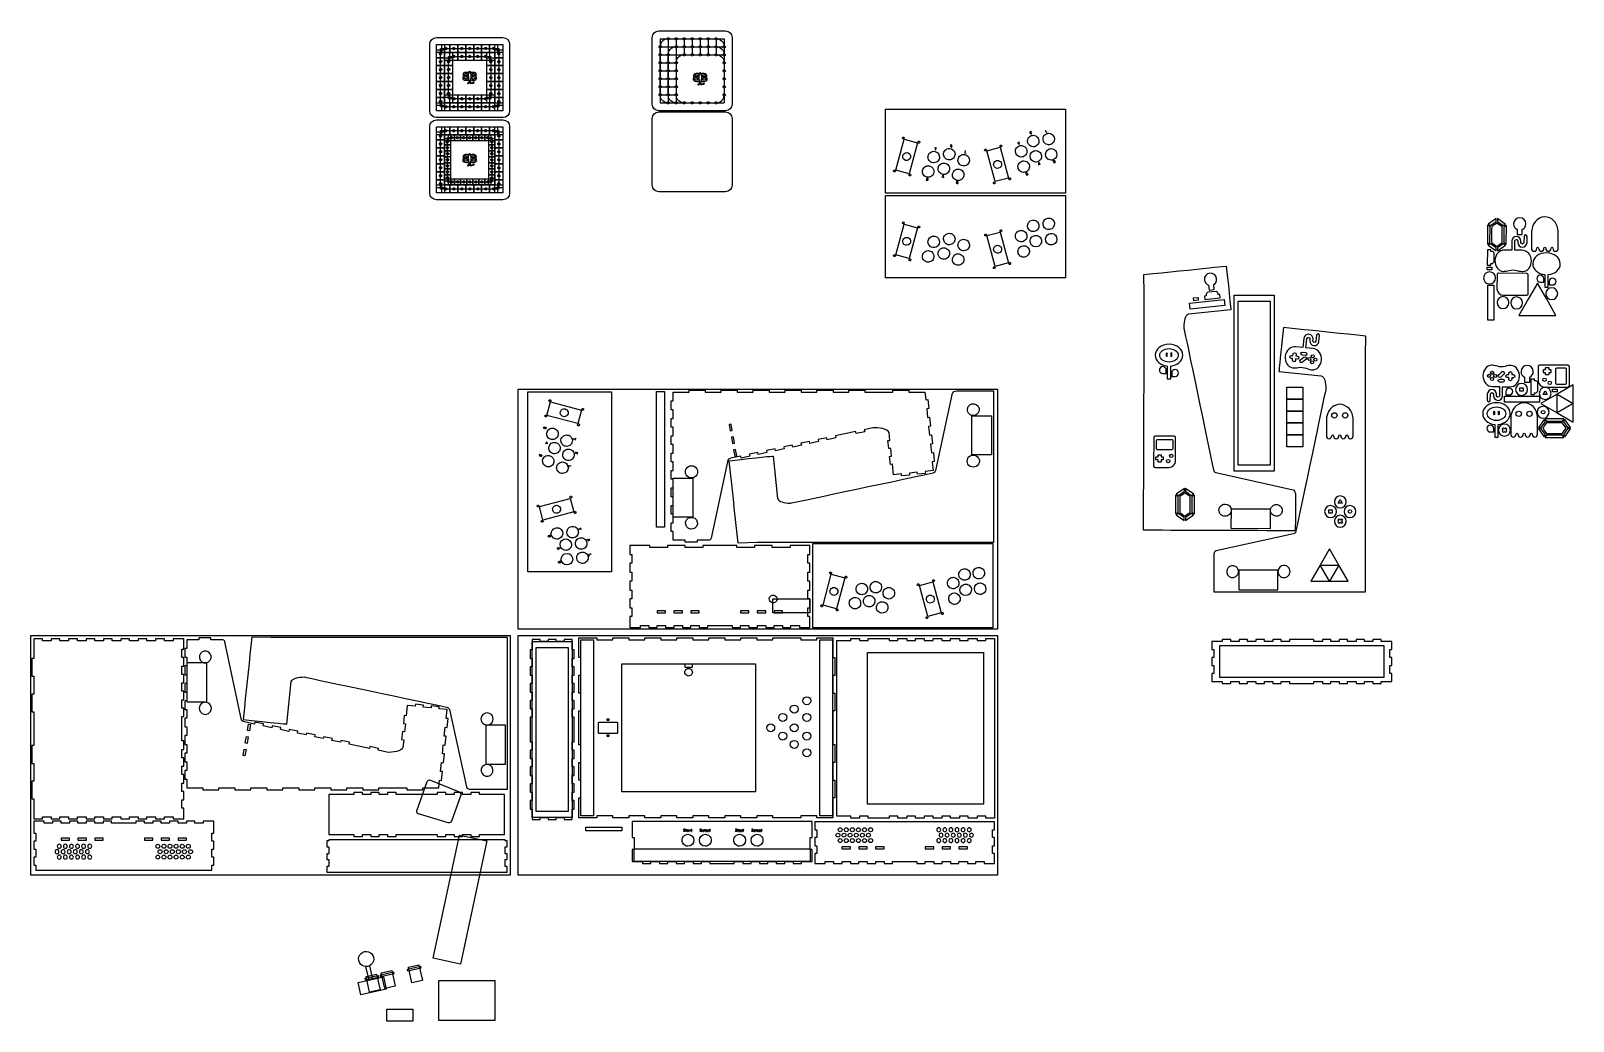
# Model space of a CAD drawing. Extents: x 10 to 3869, y -272 to 2204.
import ezdxf

# ---------------------------------------------------------------- set-up
doc = ezdxf.new("R2010")
doc.units = 0
doc.layers.add('Calque_1', color=7, linetype='CONTINUOUS')

msp = doc.modelspace()

# ---------------------------------------------------------------- linework, layer by layer
at = {"layer": 'Calque_1', "color": 7}
for p, q in [((1581.601991, 2204.348929), (1748.13035, 2204.348929)), ((1581.601991, 2204.348929), (1581.601991, 2204.348929)), ((1008.281329, 2004.164093), (1008.281329, 2170.692424)), ((1024.943899, 2187.355022), (1191.472258, 2187.355022)), ((1024.943899, 2187.355022), (1024.943899, 2187.355022)), ((1208.134856, 2170.692424), (1208.134856, 2004.164093)), ((1564.939393, 2021.158), (1564.939393, 2187.686359)), ((1764.792919, 2187.686359), (1764.792919, 2021.158)), ((2148.642019, 1798.74583), (2148.642442, 2008.443719)), ((2148.642442, 2008.443719), (2598.620189, 2008.443719)), ((2598.620189, 2008.443719), (2598.620189, 1798.74583)), ((1191.472258, 1987.501495), (1024.943899, 1987.501495)), ((1024.943899, 1981.753935), (1191.472258, 1981.753935)), ((1024.943899, 1981.753935), (1024.943899, 1981.753935)), ((1564.939393, 1818.566861), (1564.939393, 1985.09522)), ((1748.13035, 2004.495402), (1581.601991, 2004.495402)), ((1581.601991, 2001.75779), (1748.13035, 2001.75779)), ((1581.601991, 2001.75779), (1581.601991, 2001.75779)), ((1764.792919, 1985.09522), (1764.792919, 1818.566861)), ((1008.281329, 1798.563006), (1008.281329, 1965.091337)), ((1208.134856, 1965.091337), (1208.134856, 1798.563006)), ((2195.394194, 1935.708618), (2195.394194, 1935.708618)), ((2531.596028, 1933.751744), (2531.596028, 1933.751744)), ((2570.339445, 1938.727654), (2570.339445, 1938.727654)), ((2234.03115, 1925.355877), (2234.03115, 1925.355877)), ((2322.209875, 1893.386562), (2322.209875, 1893.386562)), ((2400.929005, 1906.814607), (2400.929005, 1906.814607)), ((2439.565961, 1917.167349), (2439.565961, 1917.167349)), ((2501.368, 1908.145632), (2501.368, 1908.145632)), ((2537.882135, 1895.364153), (2537.882135, 1895.364153)), ((2576.62533, 1900.339938), (2576.62533, 1900.339938)), ((2173.394568, 1853.604894), (2173.394568, 1853.604894)), ((2210.957247, 1887.539257), (2210.957247, 1887.539257)), ((2283.228607, 1886.325029), (2283.228607, 1886.325029)), ((2308.460008, 1856.998967), (2308.460008, 1856.998967)), ((2358.250613, 1878.324116), (2358.250613, 1878.324116)), ((2438.491685, 1872.880244), (2438.491685, 1872.880244)), ((2507.65391, 1869.757872), (2507.65391, 1869.757872)), ((2211.973078, 1843.267814), (2211.973078, 1843.267814)), ((2269.478458, 1849.937301), (2269.478458, 1849.937301)), ((2344.500464, 1841.936527), (2344.500464, 1841.936527)), ((2422.928632, 1824.710883), (2422.928632, 1824.710883)), ((2461.507142, 1835.047964), (2461.507142, 1835.047964)), ((1191.472258, 1781.900408), (1024.943899, 1781.900408)), ((1748.13035, 1801.904263), (1581.601991, 1801.904263)), ((2598.620189, 1798.74583), (2148.642019, 1798.74583)), ((2148.642019, 1792.395829), (2598.619738, 1792.395829)), ((2148.642019, 1586.698101), (2148.642019, 1792.395829)), ((2598.619738, 1792.395829), (2598.619738, 1586.698101)), ((3735.234496, 1736.806377), (3735.234496, 1736.806377)), ((2195.394247, 1723.66089), (2195.394247, 1723.66089)), ((2234.031202, 1713.308149), (2234.031202, 1713.308149)), ((2439.566013, 1705.11962), (2439.566013, 1705.11962)), ((2531.59608, 1721.704015), (2531.59608, 1721.704015)), ((2570.339497, 1726.679926), (2570.339497, 1726.679926)), ((3654.511149, 1718.151923), (3654.351975, 1671.21678)), ((3660.791533, 1714.783883), (3654.511149, 1718.151923)), ((3676.589302, 1734.833961), (3656.329707, 1720.552977)), ((3656.329707, 1720.552977), (3662.249114, 1717.379346)), ((3660.655059, 1674.542145), (3660.791533, 1714.783883)), ((3662.249114, 1717.379346), (3676.56433, 1727.470415)), ((3664.968583, 1714.419835), (3664.968583, 1714.419835)), ((3676.56433, 1727.470415), (3676.589302, 1734.833961)), ((3679.735255, 1734.823292), (3679.710282, 1727.459746)), ((3679.710282, 1727.459746), (3693.956725, 1717.271814)), ((3699.897349, 1720.405223), (3679.735255, 1734.823292)), ((3693.956725, 1717.271814), (3699.897349, 1720.405223)), ((3695.396496, 1714.666525), (3695.260022, 1674.424787)), ((3701.699752, 1717.991889), (3695.396496, 1714.666525)), ((3701.540582, 1671.058187), (3701.699752, 1717.991889)), ((3728.689934, 1707.464329), (3728.646006, 1695.020616)), ((3741.527641, 1694.975143), (3741.571568, 1707.418856)), ((3764.4597, 1699.714369), (3764.4597, 1660.675626)), ((3821.282211, 1728.512641), (3821.282211, 1728.512641)), ((3831.453025, 1660.675444), (3831.453025, 1701.194443)), ((2210.9573, 1675.491529), (2210.9573, 1675.491529)), ((2283.228659, 1674.2773), (2283.228659, 1674.2773)), ((2322.209927, 1681.338834), (2322.209927, 1681.338834)), ((2358.250666, 1666.276388), (2358.250666, 1666.276388)), ((2400.929058, 1694.766879), (2400.929058, 1694.766879)), ((2438.491737, 1660.832516), (2438.491737, 1660.832516)), ((2501.368052, 1696.097903), (2501.368052, 1696.097903)), ((2537.882187, 1683.316424), (2537.882187, 1683.316424)), ((2576.625382, 1688.29221), (2576.625382, 1688.29221)), ((3654.351975, 1671.21678), (3660.655059, 1674.542145)), ((3662.095002, 1671.936855), (3656.154205, 1668.803447)), ((3656.154205, 1668.803447), (3676.316472, 1654.385377)), ((3676.341444, 1661.748923), (3662.095002, 1671.936855)), ((3676.316472, 1654.385377), (3676.341444, 1661.748923)), ((3679.46243, 1654.376149), (3699.721848, 1668.655694)), ((3679.487397, 1661.738254), (3679.46243, 1654.376149)), ((3693.802613, 1671.829323), (3679.487397, 1661.738254)), ((3699.721848, 1668.655694), (3693.802613, 1671.829323)), ((3695.260022, 1674.424787), (3701.540582, 1671.058187)), ((3715.326307, 1679.015702), (3715.130476, 1656.149401)), ((3722.752279, 1656.084126), (3722.94811, 1678.950427)), ((3728.646006, 1695.020616), (3741.527641, 1694.975143)), ((3730.57027, 1678.88515), (3730.537632, 1675.074159)), ((3738.15997, 1675.00888), (3738.192608, 1678.819871)), ((3745.912505, 1690.187745), (3745.781951, 1674.943604)), ((3753.403933, 1674.878328), (3753.534486, 1690.122469)), ((2173.39462, 1641.557166), (2173.39462, 1641.557166)), ((2211.97313, 1631.220085), (2211.97313, 1631.220085)), ((2269.47851, 1637.889573), (2269.47851, 1637.889573)), ((2308.46006, 1644.951239), (2308.46006, 1644.951239)), ((2344.500516, 1629.888798), (2344.500516, 1629.888798)), ((2461.507194, 1623.000236), (2461.507194, 1623.000236)), ((2507.653963, 1657.710144), (2507.653963, 1657.710144)), ((3654.17961, 1657.129863), (3654.042285, 1618.228296)), ((3662.815587, 1657.099378), (3654.17961, 1657.129863)), ((3662.678262, 1618.19781), (3662.693747, 1622.584539)), ((3662.693747, 1622.584539), (3664.439615, 1622.578376)), ((3662.800102, 1652.71282), (3662.815587, 1657.099378)), ((3664.54597, 1652.706657), (3662.800102, 1652.71282)), ((3671.236805, 1627.136787), (3671.310808, 1648.100371)), ((3715.130476, 1656.149401), (3697.572908, 1656.299767)), ((3740.629975, 1655.931019), (3722.752279, 1656.084126)), ((3740.629975, 1655.931019), (3740.629975, 1655.931019)), ((3802.237836, 1649.325109), (3802.237836, 1649.325109)), ((2598.619738, 1586.698101), (2148.642019, 1586.698101)), ((2422.928684, 1612.663155), (2422.928684, 1612.663155)), ((2795.120354, 1594.841426), (2816.88948, 1597.277241)), ((2795.967345, 1547.416109), (2795.120354, 1594.841426)), ((2816.88948, 1597.277241), (2816.889494, 1597.2771)), ((2816.889494, 1597.2771), (2839.097204, 1599.535276)), ((2839.097179, 1599.535245), (2861.105949, 1601.773023)), ((2839.097204, 1599.535276), (2839.097179, 1599.535245)), ((2861.105949, 1601.773023), (2883.313665, 1604.031142)), ((2861.105949, 1601.773023), (2861.105949, 1601.773023)), ((2883.313665, 1604.031142), (2883.313676, 1604.03103)), ((2883.313676, 1604.03103), (2905.322419, 1606.268804)), ((2905.322402, 1606.268689), (2927.530118, 1608.526809)), ((2905.322419, 1606.268804), (2905.322402, 1606.268689)), ((2927.530118, 1608.526809), (2949.538916, 1610.764589)), ((2927.530118, 1608.526809), (2927.530118, 1608.526809)), ((2949.538905, 1610.764701), (2971.746615, 1613.022593)), ((2949.538916, 1610.764589), (2949.538905, 1610.764701)), ((2959.985557, 1598.364667), (2959.985557, 1598.364667)), ((2971.746615, 1613.022593), (3001.107993, 1616.285935)), ((2971.746615, 1613.022593), (2971.746615, 1613.022593)), ((3001.107993, 1616.285935), (3004.13759, 1586.489544)), ((3004.13759, 1586.489544), (3004.137593, 1586.489516)), ((3004.137593, 1586.489516), (3006.177969, 1568.609284)), ((3654.018384, 1606.696748), (3654.042279, 1613.465792)), ((3665.577706, 1606.655943), (3654.018384, 1606.696748)), ((3654.042279, 1613.465792), (3665.601601, 1613.424987)), ((3654.042285, 1618.228296), (3662.678262, 1618.19781)), ((3665.601601, 1613.424987), (3665.577706, 1606.655943)), ((3678.351355, 1594.705423), (3678.232492, 1559.656734)), ((3753.060595, 1597.9627), (3681.874135, 1598.20412)), ((3694.124056, 1602.970628), (3694.493669, 1602.967463)), ((3756.397474, 1546.645056), (3756.559564, 1594.44019)), ((3786.643139, 1593.425545), (3786.643139, 1593.425545)), ((3795.192724, 1576.180411), (3795.221916, 1584.788382)), ((3797.749674, 1595.03202), (3797.641923, 1563.260001)), ((3806.249894, 1563.230808), (3806.357644, 1595.002827)), ((3817.4287, 1586.147749), (3817.4287, 1586.147749)), ((2795.831327, 1507.316295), (2795.967322, 1547.41605)), ((2795.967322, 1547.41605), (2795.967345, 1547.416109)), ((2975.373797, 1552.797967), (2954.527701, 1550.580386)), ((2956.687032, 1568.483121), (2958.00336, 1556.109148)), ((2958.00336, 1556.109148), (2970.8128, 1557.471799)), ((2970.8128, 1557.471799), (2969.496472, 1569.845773)), ((2980.832458, 1544.803606), (2980.647776, 1546.539689)), ((2985.194602, 1545.267645), (2980.832458, 1544.803606)), ((2986.108137, 1536.680068), (2985.194602, 1545.267645)), ((3006.177969, 1568.609284), (3006.177994, 1568.609315)), ((3006.177994, 1568.609315), (3008.19098, 1548.811392)), ((3008.19098, 1548.811392), (3008.190978, 1548.81142)), ((3008.190978, 1548.81142), (3010.224202, 1528.814456)), ((3655.043422, 1481.055324), (3655.352479, 1568.605225)), ((3655.352479, 1568.605225), (3670.523236, 1568.551671)), ((3659.585904, 1571.780222), (3659.585904, 1571.780222)), ((3670.523236, 1568.551671), (3670.214178, 1481.00177)), ((3779.273551, 1573.578533), (3755.991795, 1533.252829)), ((3756.397474, 1546.645056), (3756.397474, 1546.645056)), ((3802.555563, 1533.252829), (3779.273551, 1573.578533)), ((3786.584753, 1576.209604), (3795.192724, 1576.180411)), ((3797.641923, 1563.260001), (3806.249894, 1563.230808)), ((3808.791537, 1577.568971), (3808.762344, 1568.961)), ((3808.762344, 1568.961), (3817.370315, 1568.931808)), ((3830.099702, 1547.163789), (3830.099702, 1547.163789)), ((2795.594303, 1437.416718), (2795.831358, 1507.316269)), ((2795.831358, 1507.316269), (2795.831327, 1507.316295)), ((3012.224722, 1506.377039), (2906.206658, 1495.915963)), ((2908.896449, 1523.308221), (2995.955682, 1532.56947)), ((2910.50125, 1508.222488), (2908.896449, 1523.308221)), ((2997.560483, 1517.483737), (2910.50125, 1508.222488)), ((2918.838046, 1536.331068), (2930.332585, 1537.553842)), ((2919.554093, 1529.599961), (2918.838046, 1536.331068)), ((2931.048632, 1530.822735), (2919.554093, 1529.599961)), ((2930.332585, 1537.553842), (2931.048632, 1530.822735)), ((2950.87303, 1541.616561), (2946.511056, 1541.152539)), ((2946.511056, 1541.152539), (2947.424591, 1532.564962)), ((2947.424591, 1532.564962), (2986.108137, 1536.680068)), ((2950.688347, 1543.352644), (2950.87303, 1541.616561)), ((2995.955682, 1532.56947), (2997.560483, 1517.483737)), ((3010.224202, 1528.814456), (3010.224199, 1528.814484)), ((3020.807485, 1103.340858), (3020.807485, 1543.101992)), ((3020.807485, 1543.101992), (3120.568641, 1543.101992)), ((3030.595883, 1118.187526), (3030.595883, 1528.021249)), ((3030.595883, 1528.021249), (3110.429581, 1528.021249)), ((3110.429581, 1528.021249), (3110.429581, 1118.187526)), ((3120.568641, 1543.101992), (3120.568641, 1103.340858)), ((3693.30266, 1539.72765), (3693.30266, 1539.72765)), ((3694.433727, 1543.344012), (3752.874691, 1543.145817)), ((3727.385395, 1539.083815), (3727.385395, 1539.083815)), ((3755.991795, 1533.252829), (3732.709525, 1492.927656)), ((3825.837312, 1492.927656), (3802.555563, 1533.252829)), ((3670.214178, 1481.00177), (3655.043422, 1481.055324)), ((3732.709525, 1492.927656), (3779.273551, 1492.927656)), ((3779.273551, 1492.927656), (3825.837312, 1492.927656)), ((2795.458324, 1397.316794), (2795.594308, 1437.416662)), ((2795.594308, 1437.416662), (2795.594303, 1437.416718)), ((3141.160206, 1433.00388), (3139.059204, 1415.13067)), ((3141.160209, 1433.003908), (3141.160206, 1433.00388)), ((3144.290839, 1462.789855), (3141.160209, 1433.003908)), ((3173.640982, 1459.426958), (3144.290839, 1462.789855)), ((3195.840909, 1457.093765), (3173.640982, 1459.426958)), ((3173.640982, 1459.426958), (3173.640982, 1459.426958)), ((3195.301939, 1435.372277), (3192.832472, 1412.63887)), ((3195.840897, 1457.093652), (3195.840909, 1457.093765)), ((3217.841981, 1454.781245), (3195.840897, 1457.093652)), ((3200.409979, 1411.815747), (3202.879445, 1434.549154)), ((3210.457307, 1433.725992), (3210.045735, 1429.93715)), ((3217.623775, 1429.113969), (3218.035346, 1432.902811)), ((3240.041912, 1452.447825), (3217.841981, 1454.781245)), ((3217.841981, 1454.781245), (3217.841981, 1454.781245)), ((3226.847763, 1443.446372), (3225.201459, 1428.290826)), ((3232.779143, 1427.467684), (3234.425447, 1442.623229)), ((3262.042923, 1450.135539), (3240.041896, 1452.44794)), ((3240.041896, 1452.44794), (3240.041912, 1452.447825)), ((3262.042935, 1450.135651), (3262.042923, 1450.135539)), ((3284.242866, 1447.802231), (3262.042935, 1450.135651)), ((3306.243922, 1445.489826), (3284.242866, 1447.802231)), ((3284.242866, 1447.802231), (3284.242866, 1447.802231)), ((3328.443822, 1443.156381), (3306.243897, 1445.489857)), ((3306.243897, 1445.489857), (3306.243922, 1445.489826)), ((3328.443837, 1443.156521), (3328.443822, 1443.156381)), ((3350.204577, 1440.646894), (3328.443837, 1443.156521)), ((3349.196756, 1393.22472), (3350.204577, 1440.646894)), ((2795.323002, 1357.417157), (2795.458307, 1397.316963)), ((2795.458307, 1397.316963), (2795.458324, 1397.316794)), ((2850.63641, 1397.598484), (2850.616948, 1391.859837)), ((2852.075937, 1399.02828), (2852.075937, 1399.02828)), ((2853.486272, 1391.850106), (2853.505734, 1397.588753)), ((2857.887566, 1420.528745), (2857.887566, 1420.528745)), ((2862.113704, 1397.55956), (2862.094242, 1391.820913)), ((2863.553231, 1398.989357), (2863.553231, 1398.989357)), ((2864.963566, 1391.811183), (2864.983028, 1397.549829)), ((3136.979065, 1395.339746), (3134.878036, 1375.349791)), ((3139.059179, 1415.130701), (3136.979062, 1395.339718)), ((3136.979062, 1395.339718), (3136.979065, 1395.339746)), ((3139.059204, 1415.13067), (3139.059179, 1415.130701)), ((3163.840382, 1392.786362), (3167.629224, 1392.37479)), ((3167.629224, 1392.37479), (3168.040815, 1396.16381)), ((3175.618499, 1395.340667), (3175.206928, 1391.551825)), ((3175.206928, 1391.551825), (3178.99577, 1391.140254)), ((3192.832472, 1412.63887), (3175.376945, 1414.535015)), ((3198.352084, 1392.871182), (3190.774222, 1393.694344)), ((3191.597562, 1401.272186), (3199.175423, 1400.449024)), ((3191.597562, 1401.272186), (3191.597562, 1401.272186)), ((3218.183773, 1409.885029), (3200.409979, 1411.815747)), ((3218.183773, 1409.885029), (3218.183773, 1409.885029)), ((3349.196778, 1393.22466), (3349.196756, 1393.22472)), ((3349.196781, 1353.124672), (3349.196778, 1393.22466)), ((2795.187007, 1317.317401), (2795.323005, 1357.417129)), ((2795.323005, 1357.417129), (2795.323002, 1357.417157)), ((2842.292869, 1364.629181), (2842.292869, 1364.629181)), ((2850.842454, 1347.384047), (2850.871647, 1355.992017)), ((2853.399404, 1366.235656), (2853.291653, 1334.463637)), ((2857.736737, 1376.054231), (2857.736737, 1376.054231)), ((2861.899624, 1334.434444), (2862.007374, 1366.206463)), ((2873.07843, 1357.351384), (2873.07843, 1357.351384)), ((3132.801434, 1352.919286), (3238.783416, 1342.098726)), ((3134.878036, 1375.349791), (3134.878039, 1375.349819)), ((3166.806437, 1384.797068), (3163.01724, 1385.208678)), ((3166.394866, 1381.008226), (3166.806437, 1384.797068)), ((3166.640327, 1361.813453), (3167.007791, 1361.773537)), ((3174.384121, 1383.973925), (3173.97255, 1380.185083)), ((3178.172963, 1383.562354), (3174.384121, 1383.973925)), ((3178.172963, 1383.562354), (3178.172963, 1383.562354)), ((3186.740078, 1381.508425), (3195.141101, 1388.263124)), ((3199.916762, 1382.323693), (3191.515738, 1375.568994)), ((3199.916762, 1382.323693), (3199.916762, 1382.323693)), ((3208.484054, 1380.269745), (3208.484054, 1380.269745)), ((3215.238754, 1371.868721), (3215.238754, 1371.868721)), ((3216.885078, 1387.024445), (3216.885078, 1387.024445)), ((3223.639777, 1378.623421), (3223.639777, 1378.623421)), ((3349.19675, 1353.124647), (3349.196781, 1353.124672)), ((3349.196751, 1283.224691), (3349.19675, 1353.124647)), ((3666.248697, 1352.979159), (3666.248697, 1352.979159)), ((3682.489753, 1344.018243), (3690.215167, 1351.536298)), ((3713.68001, 1367.580054), (3713.310418, 1367.585082)), ((3753.777085, 1367.713652), (3753.777085, 1367.713652)), ((3781.178747, 1364.703613), (3781.178747, 1329.654723)), ((3855.876511, 1368.214237), (3784.689642, 1368.214237)), ((3794.538885, 1350.579636), (3794.538885, 1356.113878)), ((3795.682203, 1357.257197), (3799.915993, 1357.257197)), ((3799.915993, 1357.257197), (3799.915993, 1361.490445)), ((3801.059312, 1362.633899), (3806.593825, 1362.633899)), ((3807.737144, 1361.490445), (3807.737144, 1357.256926)), ((3807.737144, 1357.256926), (3811.97107, 1357.256926)), ((3813.114253, 1356.113607), (3813.114253, 1350.578958)), ((3825.305991, 1322.898392), (3825.305991, 1358.713291)), ((3828.187674, 1361.595517), (3848.440262, 1361.595517)), ((3848.440262, 1361.595517), (3848.440262, 1361.595652)), ((3851.321946, 1358.713427), (3851.321946, 1322.898392)), ((3859.387406, 1316.908205), (3859.387406, 1364.703613)), ((2795.051677, 1277.417564), (2795.187004, 1317.317429)), ((2795.187004, 1317.317429), (2795.187007, 1317.317401)), ((2842.234483, 1347.41324), (2850.842454, 1347.384047)), ((2853.291653, 1334.463637), (2861.899624, 1334.434444)), ((2864.441267, 1348.772607), (2864.412074, 1340.164636)), ((2864.412074, 1340.164636), (2873.020045, 1340.135444)), ((3152.421286, 1313.341234), (3192.223603, 1313.341234)), ((3152.421286, 1283.538919), (3152.421286, 1313.341234)), ((3192.223603, 1313.341234), (3192.223603, 1283.538919)), ((3658.523284, 1345.461104), (3658.523284, 1345.461104)), ((3666.041338, 1337.735691), (3666.041338, 1337.735691)), ((3666.90785, 1314.854648), (3684.784548, 1314.611469)), ((3666.90785, 1314.854648), (3666.90785, 1314.854648)), ((3673.766752, 1345.253745), (3673.766752, 1345.253745)), ((3682.489753, 1344.018243), (3682.489753, 1344.018243)), ((3684.784548, 1314.611469), (3684.473511, 1291.746445)), ((3692.561622, 1325.940303), (3684.939887, 1326.043983)), ((3685.043746, 1333.665715), (3692.66548, 1333.562035)), ((3695.53051, 1346.074531), (3687.805096, 1338.556476)), ((3692.094888, 1291.64277), (3692.405925, 1314.507794)), ((3692.405925, 1314.507794), (3709.962512, 1314.268969)), ((3692.561622, 1325.940303), (3692.561622, 1325.940303)), ((3707.960787, 1337.165454), (3704.150009, 1337.217292)), ((3704.253332, 1344.839031), (3708.064109, 1344.787193)), ((3704.253332, 1344.839031), (3704.253332, 1344.839031)), ((3707.908948, 1333.354676), (3707.960787, 1337.165454)), ((3708.064109, 1344.787193), (3708.115948, 1348.597971)), ((3715.582345, 1337.061955), (3715.530504, 1333.250999)), ((3719.393123, 1337.010116), (3715.582345, 1337.061955)), ((3715.737504, 1348.494293), (3715.685665, 1344.683516)), ((3715.685665, 1344.683516), (3719.4968, 1344.631672)), ((3747.285183, 1338.359908), (3747.263585, 1325.916136)), ((3747.263585, 1325.916136), (3760.14528, 1325.893777)), ((3760.14528, 1325.893777), (3760.166878, 1338.33755)), ((3763.1664, 1333.70279), (3763.098879, 1294.801039)), ((3771.802418, 1333.687801), (3763.1664, 1333.70279)), ((3771.794805, 1329.301222), (3771.802418, 1333.687801)), ((3773.540681, 1329.298192), (3771.794805, 1329.301222)), ((3780.277387, 1303.740369), (3780.313773, 1324.704052)), ((3792.910066, 1331.948952), (3792.910066, 1331.948952)), ((3799.915993, 1349.436453), (3795.682203, 1349.436453)), ((3797.43521, 1313.397039), (3855.876511, 1313.397039)), ((3799.915993, 1345.202392), (3799.915993, 1349.436453)), ((3801.059448, 1344.059344), (3801.059312, 1344.059344)), ((3801.059448, 1344.058802), (3801.059448, 1344.059344)), ((3806.593825, 1344.058802), (3801.059448, 1344.058802)), ((3805.944684, 1324.128073), (3805.944684, 1324.128073)), ((3811.97107, 1349.435911), (3807.737144, 1349.435911)), ((3807.737144, 1349.435911), (3807.737144, 1345.201849)), ((3848.440262, 1320.016437), (3828.187674, 1320.016437)), ((3868.820945, 1319.365409), (3828.495003, 1296.083625)), ((3859.387406, 1316.908205), (3859.387406, 1316.908205)), ((3868.820945, 1272.801854), (3868.820945, 1319.365409)), ((1253.253473, 851.593889), (1253.253473, 1301.572059)), ((1253.253473, 1301.572059), (1462.951363, 1301.571636)), ((1308.112546, 1277.348451), (1308.112546, 1277.348451)), ((1462.951363, 1301.571636), (1462.951363, 851.593889)), ((1575.423782, 963.555342), (1575.423782, 1302.819143)), ((1575.423782, 1302.819143), (1595.39896, 1302.819143)), ((1595.39896, 1302.819143), (1595.39896, 963.555342)), ((1612.058954, 1257.069947), (1612.05902, 1278.934641)), ((1612.05902, 1278.934641), (1617.058882, 1278.93465)), ((1617.058882, 1278.93465), (1617.058936, 1300.649339)), ((1617.058936, 1300.649339), (1657.008999, 1300.649357)), ((1657.008922, 1305.649326), (1697.108988, 1305.64936)), ((1657.008999, 1300.649357), (1657.008922, 1305.649326)), ((1697.108988, 1305.64936), (1697.109014, 1300.649329)), ((1697.109014, 1300.649329), (1737.008936, 1300.649327)), ((1737.008936, 1300.649327), (1737.008937, 1305.64936)), ((1737.008937, 1305.64936), (1777.108978, 1305.649364)), ((1777.108978, 1305.649364), (1777.109005, 1300.649333)), ((1777.109005, 1300.649333), (1817.008926, 1300.649331)), ((1817.008926, 1300.649331), (1817.008959, 1305.649339)), ((1817.008959, 1305.649339), (1857.109053, 1305.649376)), ((1857.109053, 1305.649376), (1857.108939, 1300.649331)), ((1857.108939, 1300.649331), (1897.00892, 1300.649307)), ((1897.00892, 1300.649307), (1897.009002, 1305.649377)), ((1897.009002, 1305.649377), (1937.108931, 1305.649368)), ((1937.108931, 1305.649368), (1937.108929, 1300.649335)), ((1937.108929, 1300.649335), (1977.009019, 1300.649351)), ((1977.009019, 1300.649351), (1977.008996, 1305.649353)), ((1977.008996, 1305.649353), (2017.108952, 1305.649347)), ((2017.108952, 1305.649347), (2017.108976, 1300.649345)), ((2017.108976, 1300.649345), (2057.009007, 1300.649382)), ((2057.008846, 1305.649342), (2097.108942, 1305.649351)), ((2057.009007, 1300.649382), (2057.008846, 1305.649342)), ((2097.108942, 1305.649351), (2097.108997, 1300.649324)), ((2097.108997, 1300.649324), (2167.008947, 1300.649323)), ((2167.008947, 1300.649323), (2167.008977, 1305.649359)), ((2167.008977, 1305.649359), (2207.108961, 1305.649356)), ((2207.108961, 1305.649356), (2207.109013, 1300.649357)), ((2207.109013, 1300.649357), (2247.058994, 1300.649338)), ((2247.058994, 1300.649338), (2249.212271, 1281.734459)), ((2249.212271, 1281.734459), (2254.18473, 1282.257086)), ((2254.18473, 1282.257086), (2256.518207, 1260.057163)), ((2273.966964, 1104.924184), (2316.451484, 1298.290544)), ((2327.111452, 1304.339462), (2357.061367, 1304.339463)), ((2327.111582, 1304.338227), (2327.111452, 1304.339462)), ((2357.061367, 1304.339463), (2357.061461, 1304.339371)), ((2357.061461, 1304.339371), (2387.161428, 1304.339462)), ((2387.161428, 1304.339462), (2418.936482, 1304.339465)), ((2387.161428, 1304.339462), (2387.161428, 1304.339462)), ((2418.936451, 1275.799877), (2418.9364, 1253.935041)), ((2418.93646, 1275.799788), (2418.936451, 1275.799877)), ((2418.936482, 1304.339465), (2418.93646, 1275.799788)), ((2794.915648, 1237.317862), (2795.051649, 1277.417561)), ((2795.051649, 1277.417561), (2795.051677, 1277.417564)), ((3152.421286, 1283.538962), (3192.223603, 1283.538962)), ((3152.421286, 1253.736647), (3152.421286, 1283.538962)), ((3192.223603, 1283.538919), (3152.421286, 1283.538919)), ((3192.223603, 1283.538962), (3192.223603, 1253.736647)), ((3349.196735, 1243.124534), (3349.196745, 1283.224635)), ((3349.196745, 1283.224635), (3349.196751, 1283.224691)), ((3654.038592, 1295.971939), (3653.831235, 1280.728649)), ((3661.45279, 1280.624971), (3661.660147, 1295.868261)), ((3669.281703, 1295.764584), (3669.229864, 1291.953806)), ((3676.851777, 1291.850124), (3676.903616, 1295.660902)), ((3676.986977, 1274.481378), (3676.986977, 1274.481378)), ((3697.00527, 1276.005521), (3697.031602, 1291.176349)), ((3784.555585, 1275.853561), (3697.00527, 1276.005521)), ((3697.031602, 1291.176349), (3784.581917, 1291.024389)), ((3700.527156, 1302.380045), (3700.527156, 1293.772025)), ((3700.527156, 1293.772025), (3709.135174, 1293.772025)), ((3709.135174, 1310.988065), (3709.135174, 1310.988065)), ((3735.751765, 1303.562965), (3735.751765, 1311.617886)), ((3735.751765, 1311.617886), (3743.806686, 1311.617886)), ((3743.806686, 1303.562965), (3735.751765, 1303.562965)), ((3743.806686, 1311.617886), (3743.806686, 1303.562965)), ((3754.667383, 1307.590502), (3754.667383, 1307.590502)), ((3763.098879, 1294.801039), (3771.734897, 1294.786049)), ((3771.734897, 1294.786049), (3771.742511, 1299.172799)), ((3771.742511, 1299.172799), (3773.488388, 1299.169769)), ((3784.581917, 1291.024389), (3784.555585, 1275.853561)), ((3828.495003, 1296.083625), (3788.169855, 1272.801854)), ((3793.751552, 1294.699252), (3798.780323, 1303.833447)), ((3803.809246, 1294.699252), (3793.751552, 1294.699252)), ((3798.780323, 1303.833447), (3803.809246, 1294.699252)), ((3798.780323, 1282.713312), (3798.780323, 1282.713312)), ((3817.444517, 1301.594049), (3817.456266, 1308.363125)), ((3829.003894, 1301.573986), (3817.444517, 1301.594049)), ((3817.456266, 1308.363125), (3829.015643, 1308.343061)), ((3828.495003, 1296.083625), (3868.820945, 1272.801854)), ((3828.495003, 1249.520054), (3828.495003, 1296.083625)), ((3829.015643, 1308.343061), (3829.003894, 1301.573986)), ((1297.775466, 1238.769941), (1297.775466, 1238.769941)), ((1342.04691, 1239.785771), (1342.04691, 1239.785771)), ((1390.21627, 1255.348824), (1390.21627, 1255.348824)), ((1617.058872, 1257.069962), (1612.058954, 1257.069947)), ((1612.058954, 1235.405237), (1617.059068, 1235.405272)), ((1612.059003, 1213.540526), (1612.058954, 1235.405237)), ((1617.059068, 1235.405272), (1617.058872, 1257.069962)), ((2256.518207, 1260.057163), (2251.545492, 1259.534538)), ((2251.545492, 1259.534538), (2253.85798, 1237.533493)), ((2253.85798, 1237.533493), (2258.83058, 1238.056134)), ((2258.83058, 1238.056134), (2261.164, 1215.856205)), ((2370.571642, 1271.583234), (2370.571642, 1271.583234)), ((2418.9364, 1253.935041), (2418.936449, 1253.935109)), ((2418.936449, 1253.935109), (2418.936452, 1232.270367)), ((2794.780374, 1197.418031), (2794.915684, 1237.317781)), ((2794.915684, 1237.317781), (2794.915648, 1237.317862)), ((3152.421286, 1253.736689), (3192.223603, 1253.736689)), ((3152.421286, 1223.934375), (3152.421286, 1253.736689)), ((3192.223603, 1253.736647), (3152.421286, 1253.736647)), ((3192.223603, 1253.736689), (3192.223603, 1223.934375)), ((3264.859648, 1242.70855), (3264.859648, 1242.70855)), ((3298.356447, 1236.009184), (3298.356447, 1236.009184)), ((3308.283428, 1259.774809), (3308.283428, 1259.774809)), ((3349.196753, 1243.124703), (3349.196735, 1243.124534)), ((3349.196743, 1203.224665), (3349.196753, 1243.124703)), ((3669.813627, 1251.526658), (3669.813627, 1245.787978)), ((3671.248297, 1252.961328), (3671.248297, 1252.961328)), ((3672.682967, 1245.787978), (3672.682967, 1251.526658)), ((3681.290987, 1251.526658), (3681.290987, 1245.787978)), ((3682.725657, 1252.961328), (3682.725657, 1252.961328)), ((3684.160327, 1245.787978), (3684.160327, 1251.526658)), ((3712.662347, 1235.008848), (3712.662347, 1195.970105)), ((3726.061079, 1246.740861), (3726.061079, 1246.740861)), ((3759.557878, 1240.041496), (3759.557878, 1240.041496)), ((3769.484859, 1263.80712), (3769.484859, 1263.80712)), ((3779.655673, 1195.969923), (3779.655673, 1236.488922)), ((3788.169855, 1272.801854), (3828.495003, 1249.520054)), ((3793.595029, 1265.675848), (3793.595029, 1265.675848)), ((3793.595029, 1246.346968), (3793.595029, 1246.346968)), ((3868.820945, 1272.801854), (3828.495003, 1249.520054)), ((3828.495003, 1249.520054), (3868.820945, 1226.237751)), ((3868.820945, 1226.237751), (3868.820945, 1272.801854)), ((1379.863529, 1216.711869), (1379.863529, 1216.711869)), ((1617.058952, 1213.540515), (1612.059003, 1213.540526)), ((1617.058977, 1191.875836), (1617.058952, 1213.540515)), ((1762.347994, 1220.815627), (1757.423783, 1219.947352)), ((1757.423783, 1219.947352), (1760.210988, 1204.141217)), ((1760.210988, 1204.141217), (1765.135002, 1205.009472)), ((1765.135002, 1205.009472), (1762.347994, 1220.815627)), ((2073.735233, 1202.18418), (2022.969463, 1191.393612)), ((2074.774847, 1197.293499), (2073.735233, 1202.18418)), ((2096.391852, 1201.888308), (2074.774847, 1197.293499)), ((2116.822759, 1211.342736), (2095.352375, 1206.779031)), ((2095.352375, 1206.779031), (2096.391852, 1201.888308)), ((2159.330096, 1180.229087), (2157.245513, 1200.062563)), ((2261.164, 1215.856205), (2256.191288, 1215.333552)), ((2256.191288, 1215.333552), (2258.503689, 1193.332526)), ((2418.936452, 1232.270367), (2418.936372, 1232.270321)), ((2418.936372, 1232.270321), (2418.936414, 1210.40568)), ((2418.936414, 1210.40568), (2418.936442, 1210.405683)), ((2418.936442, 1210.405683), (2418.936467, 1188.741002)), ((2794.644378, 1157.318275), (2794.780334, 1197.41814)), ((2794.780334, 1197.41814), (2794.780374, 1197.418031)), ((3152.421286, 1223.934389), (3192.223603, 1223.934389)), ((3152.421286, 1194.132074), (3152.421286, 1223.934389)), ((3192.223603, 1223.934375), (3152.421286, 1223.934375)), ((3192.223603, 1223.934389), (3192.223603, 1194.132074)), ((3251.460916, 1230.976537), (3251.460916, 1191.937794)), ((3318.454241, 1191.937612), (3318.454241, 1232.456611)), ((3349.196741, 1203.224637), (3349.196743, 1203.224665)), ((3349.196746, 1163.124677), (3349.196741, 1203.224637)), ((3661.581944, 1218.529248), (3661.581944, 1218.529248)), ((3661.581944, 1201.313209), (3670.189964, 1201.313209)), ((3670.189964, 1201.313209), (3670.189964, 1209.921229)), ((3672.682967, 1220.17338), (3672.682967, 1188.401179)), ((3676.986977, 1230.006608), (3676.986977, 1230.006608)), ((3681.290987, 1188.401179), (3681.290987, 1220.17338)), ((3691.130936, 1208.511909), (3694.37059, 1211.751563)), ((3693.775286, 1205.867559), (3691.130936, 1208.511909)), ((3691.130936, 1203.223208), (3693.775286, 1205.867559)), ((3694.37059, 1199.983555), (3691.130936, 1203.223208)), ((3694.37059, 1211.751563), (3697.01494, 1209.107212)), ((3697.01494, 1202.627905), (3694.37059, 1199.983555)), ((3697.01494, 1220.75564), (3697.01494, 1220.75564)), ((3697.01494, 1209.107212), (3699.65929, 1211.751563)), ((3699.65929, 1199.983402), (3697.01494, 1202.627905)), ((3699.65929, 1211.751563), (3702.898944, 1208.511909)), ((3702.898944, 1203.223056), (3699.65929, 1199.983402)), ((3702.898944, 1208.511909), (3700.254594, 1205.867559)), ((3700.254594, 1205.867559), (3702.898944, 1203.223056)), ((3796.067504, 1232.698813), (3781.717894, 1212.487767)), ((3781.717894, 1212.487767), (3789.081482, 1212.487767)), ((3789.081482, 1209.341797), (3781.719334, 1209.341797)), ((3781.719334, 1209.341797), (3796.067504, 1189.130923)), ((3789.081482, 1212.487767), (3799.221041, 1226.768678)), ((3799.221041, 1195.060887), (3789.081482, 1209.341797)), ((3799.221041, 1226.768678), (3796.067504, 1232.698813)), ((3845.410123, 1234.509217), (3798.474711, 1234.509217)), ((3798.474711, 1234.509217), (3801.821432, 1228.217448)), ((3801.821432, 1228.217448), (3842.063401, 1228.217448)), ((3841.713521, 1224.039188), (3841.713521, 1224.039188)), ((3842.063401, 1228.217448), (3845.410123, 1234.509217)), ((3847.81733, 1232.698813), (3844.663793, 1226.768678)), ((3844.663793, 1226.768678), (3854.803352, 1212.487767)), ((3854.803352, 1209.341797), (3844.663793, 1195.060887)), ((3862.16694, 1212.487767), (3847.81733, 1232.698813)), ((3847.81733, 1189.130923), (3862.16694, 1209.341797)), ((3854.803352, 1212.487767), (3862.16694, 1212.487767)), ((3862.16694, 1209.341797), (3854.803352, 1209.341797)), ((1312.91162, 1182.322894), (1312.91162, 1182.322894)), ((1348.241015, 1165.397745), (1348.241015, 1165.397745)), ((1612.058934, 1170.011149), (1612.058969, 1191.875869)), ((1617.059049, 1170.011184), (1612.058934, 1170.011149)), ((1612.058969, 1191.875869), (1617.058977, 1191.875836)), ((1617.059051, 1148.346446), (1617.059049, 1170.011184)), ((1767.895931, 1189.351005), (1762.971998, 1188.482788)), ((1762.971998, 1188.482788), (1765.767808, 1172.627443)), ((1765.767808, 1172.627443), (1770.691747, 1173.495604)), ((1770.691747, 1173.495604), (1767.895931, 1189.351005)), ((1773.452813, 1157.837181), (1768.528712, 1156.968945)), ((1776.239762, 1142.031048), (1773.452813, 1157.837181)), ((1872.236913, 1159.354395), (1850.815406, 1154.801133)), ((1873.276387, 1154.4637), (1872.236913, 1159.354395)), ((1894.89342, 1159.058511), (1873.276387, 1154.4637)), ((1915.275395, 1168.50249), (1893.854022, 1163.949299)), ((1893.854022, 1163.949299), (1894.89342, 1159.058511)), ((1916.314956, 1163.611775), (1915.275395, 1168.50249)), ((1937.932014, 1168.206618), (1916.314956, 1163.611775)), ((1958.313927, 1177.650646), (1936.892422, 1173.097357)), ((1936.892422, 1173.097357), (1937.932014, 1168.206618)), ((1959.353406, 1172.759895), (1958.313927, 1177.650646)), ((1980.970436, 1177.354735), (1959.353406, 1172.759895)), ((2001.352321, 1186.79876), (1979.930903, 1182.245452)), ((1979.930903, 1182.245452), (1980.970436, 1177.354735)), ((2002.391941, 1181.908024), (2001.352321, 1186.79876)), ((2024.008971, 1186.502863), (2002.391941, 1181.908024)), ((2022.969463, 1191.393612), (2024.008971, 1186.502863)), ((2154.318706, 1179.566837), (2159.330096, 1180.229087)), ((2156.418965, 1159.58421), (2154.318706, 1179.566837)), ((2161.430357, 1160.246432), (2156.418965, 1159.58421)), ((2163.509721, 1140.462607), (2161.430357, 1160.246432)), ((2258.503689, 1193.332526), (2263.476173, 1193.855183)), ((2265.809593, 1171.655254), (2260.836966, 1171.13261)), ((2260.836966, 1171.13261), (2263.149429, 1149.131534)), ((2263.476173, 1193.855183), (2265.809593, 1171.655254)), ((2418.936467, 1188.741002), (2418.936414, 1188.740968)), ((2418.936414, 1188.740968), (2418.93643, 1166.876309)), ((2418.93643, 1166.876309), (2418.936464, 1166.876256)), ((2418.936464, 1166.876256), (2418.93646, 1145.211573)), ((2819.523396, 1187.311864), (2819.281977, 1116.125404)), ((2870.84104, 1190.648742), (2823.045907, 1190.810833)), ((2826.048177, 1159.60074), (2826.11686, 1179.853212)), ((2826.11686, 1179.853212), (2826.116724, 1179.853212)), ((2829.008706, 1182.725105), (2864.823535, 1182.603644)), ((2867.6957, 1179.712203), (2867.627017, 1159.459731)), ((2870.84104, 1190.648742), (2870.84104, 1190.648742)), ((2874.142085, 1128.684996), (2874.34028, 1187.12596)), ((3152.421286, 1194.132117), (3192.223603, 1194.132117)), ((3152.421286, 1164.329802), (3152.421286, 1194.132117)), ((3192.223603, 1194.132074), (3152.421286, 1194.132074)), ((3192.223603, 1164.329802), (3152.421286, 1164.329802)), ((3192.223603, 1194.132117), (3192.223603, 1164.329802)), ((3349.196749, 1163.124705), (3349.196746, 1163.124677)), ((3349.196761, 1123.224608), (3349.196749, 1163.124705)), ((3672.682967, 1188.401179), (3681.290987, 1188.401179)), ((3796.067504, 1189.130923), (3799.221041, 1195.060887)), ((3801.821432, 1193.612288), (3798.476151, 1187.320347)), ((3798.476151, 1187.320347), (3845.410123, 1187.320347)), ((3842.063401, 1193.612288), (3801.821432, 1193.612288)), ((3845.410123, 1187.320347), (3842.063401, 1193.612288)), ((3844.663793, 1195.060887), (3847.81733, 1189.130923)), ((1317.856619, 1147.045511), (1317.856619, 1147.045511)), ((1352.656714, 1130.120644), (1352.656714, 1130.120644)), ((1612.059011, 1126.481731), (1612.058959, 1148.34647)), ((1612.058959, 1148.34647), (1617.059051, 1148.346446)), ((1617.059014, 1126.481754), (1612.059011, 1126.481731)), ((1617.058985, 1104.817041), (1617.059014, 1126.481754)), ((1753.881453, 1131.011913), (1712.29911, 935.382526)), ((1757.496185, 1129.537131), (1787.282131, 1132.66776)), ((1760.859082, 1100.186989), (1757.496185, 1129.537131)), ((1786.159844, 1141.058137), (1764.689598, 1136.494475)), ((1768.528712, 1156.968945), (1771.315694, 1141.162759)), ((1771.315694, 1141.162759), (1776.239762, 1142.031048)), ((1787.199349, 1136.167417), (1786.159844, 1141.058137)), ((1808.816522, 1140.762243), (1787.199349, 1136.167417)), ((1787.282131, 1132.66776), (1787.282159, 1132.667763)), ((1787.282159, 1132.667763), (1805.155368, 1134.768766)), ((1805.155337, 1134.768791), (1824.946319, 1136.848907)), ((1805.155368, 1134.768766), (1805.155337, 1134.768791)), ((1829.198432, 1150.2063), (1807.776955, 1145.653014)), ((1807.776955, 1145.653014), (1808.816522, 1140.762243)), ((1824.946291, 1136.848904), (1844.936245, 1138.949933)), ((1824.946319, 1136.848907), (1824.946291, 1136.848904)), ((1830.237965, 1145.315583), (1829.198432, 1150.2063)), ((1851.855023, 1149.910425), (1830.237965, 1145.315583)), ((1844.936245, 1138.949933), (1844.936217, 1138.94993)), ((1850.815406, 1154.801133), (1851.855023, 1149.910425)), ((1867.36675, 1141.026536), (1878.187309, 1035.044557)), ((2158.498326, 1139.800413), (2163.509721, 1140.462607)), ((2160.598585, 1119.817786), (2158.498326, 1139.800413)), ((2165.609977, 1120.480008), (2160.598585, 1119.817786)), ((2168.348149, 1094.428039), (2165.609977, 1120.480008)), ((2263.149429, 1149.131534), (2268.122112, 1149.654184)), ((2270.455305, 1127.45426), (2265.482706, 1126.931618)), ((2265.482706, 1126.931618), (2267.800225, 1104.880817)), ((2268.122112, 1149.654184), (2270.455305, 1127.45426)), ((2367.991623, 1143.701189), (2367.991623, 1143.701189)), ((2418.93646, 1145.211573), (2418.936348, 1145.211561)), ((2418.936348, 1145.211561), (2418.93637, 1123.346846)), ((2418.93637, 1123.346846), (2418.936454, 1123.346855)), ((2418.936454, 1123.346855), (2418.936454, 1101.682144)), ((2794.509065, 1117.418553), (2794.644381, 1157.318247)), ((2794.644381, 1157.318247), (2794.644378, 1157.318275)), ((2824.917799, 1132.476056), (2824.936568, 1138.010537)), ((2830.290593, 1131.314509), (2826.057369, 1131.328866)), ((2826.083893, 1139.149971), (2830.317388, 1139.135614)), ((2864.735306, 1156.587838), (2828.920613, 1156.709299)), ((2830.276234, 1127.080743), (2830.290593, 1131.314509)), ((2830.317388, 1139.135614), (2830.331747, 1143.369516)), ((2836.949879, 1125.914786), (2831.415669, 1125.933554)), ((2831.478936, 1144.508815), (2837.013553, 1144.490045)), ((2838.111292, 1131.287987), (2838.096933, 1127.054221)), ((2842.345329, 1131.273627), (2838.111292, 1131.287987)), ((2838.152717, 1143.342992), (2838.138358, 1139.10909)), ((2838.138358, 1139.10909), (2842.372395, 1139.094731)), ((2843.49279, 1132.413197), (2843.492247, 1132.413199)), ((2843.492247, 1132.413199), (2843.492247, 1132.413063)), ((2843.511559, 1137.947543), (2843.49279, 1132.413197)), ((2855.574932, 1124.222793), (2855.574932, 1124.222793)), ((2863.439971, 1137.230813), (2863.439971, 1137.230813)), ((3349.196789, 1123.224605), (3349.196761, 1123.224608)), ((3349.196798, 1083.124674), (3349.196789, 1123.224605)), ((1302.265012, 1114.180055), (1302.265012, 1114.180055)), ((1337.594268, 1097.784072), (1337.594268, 1097.784072)), ((1612.059001, 1082.952332), (1612.05898, 1104.817045)), ((1612.05898, 1104.817045), (1617.058985, 1104.817041)), ((1617.058979, 1082.952324), (1612.059001, 1082.952332)), ((1617.058975, 1061.287642), (1617.058979, 1082.952324)), ((1663.069318, 1086.457527), (1663.069318, 1086.457527)), ((1763.192275, 1077.987063), (1760.859082, 1100.186989)), ((1760.859082, 1100.186989), (1760.859082, 1100.186989)), ((2188.18881, 1096.513377), (2168.348149, 1094.428039)), ((2188.711427, 1091.540746), (2188.18881, 1096.513377)), ((2208.70138, 1093.641775), (2188.711427, 1091.540746)), ((2227.969692, 1100.694488), (2208.17871, 1098.614372)), ((2208.17871, 1098.614372), (2208.70138, 1093.641775)), ((2228.492302, 1095.721913), (2227.969692, 1100.694488)), ((2248.482202, 1097.822908), (2228.492302, 1095.721913)), ((2267.800225, 1104.880817), (2247.959592, 1102.795482)), ((2247.959592, 1102.795482), (2248.482202, 1097.822908)), ((2418.936454, 1101.682144), (2418.936338, 1101.68216)), ((2418.936338, 1101.68216), (2418.936391, 1079.81742)), ((2794.37305, 1077.318711), (2794.50904, 1117.418522)), ((2794.50904, 1117.418522), (2794.509065, 1117.418553)), ((2822.780674, 1112.602624), (2857.829363, 1112.483761)), ((2974.743658, 1099.901602), (3167.964825, 1056.761555)), ((3120.568641, 1103.340858), (3020.807485, 1103.340858)), ((3110.429581, 1118.187526), (3030.595883, 1118.187526)), ((3349.196757, 1043.224611), (3349.196761, 1083.124592)), ((3349.196761, 1083.124592), (3349.196798, 1083.124674)), ((1612.05892, 1061.287584), (1617.058975, 1061.287642)), ((1612.058935, 1039.422927), (1612.05892, 1061.287584)), ((1763.192387, 1077.987075), (1763.192275, 1077.987063)), ((1765.504795, 1055.985992), (1763.192387, 1077.987075)), ((1767.838215, 1033.786062), (1765.504795, 1055.985992)), ((1765.504795, 1055.985992), (1765.504795, 1055.985992)), ((2418.936416, 1058.152739), (2418.936381, 1036.288019)), ((2418.936391, 1079.81742), (2418.936444, 1079.817454)), ((2418.936447, 1058.152714), (2418.936416, 1058.152739)), ((2418.936444, 1079.817454), (2418.936447, 1058.152714)), ((2794.237762, 1037.419019), (2794.373078, 1077.318713)), ((2794.373078, 1077.318713), (2794.37305, 1077.318711)), ((2874.086135, 1043.597577), (2873.926961, 996.662434)), ((2880.366519, 1040.229537), (2874.086135, 1043.597577)), ((2896.164288, 1060.279615), (2875.904693, 1045.99863)), ((2875.904693, 1045.99863), (2881.8241, 1042.825)), ((2881.8241, 1042.825), (2896.139315, 1052.916069)), ((2896.139315, 1052.916069), (2896.164288, 1060.279615)), ((2899.31024, 1060.268946), (2899.285268, 1052.9054)), ((2899.285268, 1052.9054), (2913.53171, 1042.717468)), ((2919.472334, 1045.850876), (2899.31024, 1060.268946)), ((2913.53171, 1042.717468), (2919.472334, 1045.850876)), ((2921.274736, 1043.437543), (2914.971481, 1040.112179)), ((2921.115567, 996.503841), (2921.274736, 1043.437543)), ((3173.977556, 1046.081135), (3173.875987, 1016.131392)), ((3173.976321, 1046.081009), (3173.977556, 1046.081135)), ((3349.196797, 1043.22472), (3349.196757, 1043.224611)), ((3349.19676, 1003.124623), (3349.196797, 1043.22472)), ((1279.839531, 1014.056049), (1279.839531, 1014.056049)), ((1361.943255, 1036.055676), (1361.943255, 1036.055676)), ((1617.058915, 1039.422891), (1612.058935, 1039.422927)), ((1612.058976, 995.89359), (1612.058935, 1017.758216)), ((1612.058935, 1017.758216), (1617.058968, 1017.758215)), ((1617.058968, 1017.758215), (1617.058915, 1039.422891)), ((1770.150501, 1011.785051), (1767.8381, 1033.786078)), ((1767.8381, 1033.786078), (1767.838215, 1033.786062)), ((1770.150389, 1011.78504), (1770.150501, 1011.785051)), ((1772.483809, 989.585109), (1770.150389, 1011.78504)), ((2418.936459, 1014.623372), (2418.936347, 1014.62336)), ((2418.936347, 1014.62336), (2418.936397, 992.758648)), ((2418.936381, 1036.288019), (2418.936462, 1036.288055)), ((2418.936462, 1036.288055), (2418.936459, 1014.623372)), ((2794.101778, 997.319152), (2794.237736, 1037.418989)), ((2794.237736, 1037.418989), (2794.237762, 1037.419019)), ((2880.230044, 999.987799), (2880.366519, 1040.229537)), ((2884.543569, 1039.865488), (2884.543569, 1039.865488)), ((2914.971481, 1040.112179), (2914.835007, 999.870441)), ((3013.20156, 1005.745978), (3013.20156, 1005.745978)), ((3173.875894, 1016.131298), (3173.773906, 986.031504)), ((3173.875987, 1016.131392), (3173.875894, 1016.131298)), ((3257.988357, 998.323468), (3257.988357, 1006.378389)), ((3257.988357, 1006.378389), (3266.043278, 1006.378389)), ((3266.043278, 1006.378389), (3266.043278, 998.323468)), ((3281.195413, 1023.657153), (3286.224184, 1032.791348)), ((3291.253107, 1023.657153), (3281.195413, 1023.657153)), ((3286.224184, 1032.791348), (3291.253107, 1023.657153)), ((3286.224184, 1011.671213), (3286.224184, 1011.671213)), ((3310.432473, 1017.239086), (3310.432473, 1017.239086)), ((1290.176612, 975.477539), (1290.176612, 975.477539)), ((1328.008892, 998.492996), (1328.008892, 998.492996)), ((1372.295996, 997.41872), (1372.295996, 997.41872)), ((1612.058897, 952.364036), (1612.058948, 974.228871)), ((1612.058948, 974.228871), (1617.058903, 974.228804)), ((1617.058928, 995.893546), (1612.058976, 995.89359)), ((1617.058903, 974.228804), (1617.058928, 995.893546)), ((1774.796213, 967.584054), (1772.483809, 989.585109)), ((1772.483809, 989.585109), (1772.483809, 989.585109)), ((1777.129658, 945.384155), (1774.796182, 967.58408)), ((1774.796182, 967.58408), (1774.796213, 967.584054)), ((2418.936396, 971.093937), (2418.936331, 949.229241)), ((2418.936455, 971.093915), (2418.936396, 971.093937)), ((2418.936397, 992.758648), (2418.936456, 992.758626)), ((2418.936456, 992.758626), (2418.936455, 971.093915)), ((2793.960099, 955.544385), (2794.101769, 997.319236)), ((2794.101769, 997.319236), (2794.101778, 997.319152)), ((2873.926961, 996.662434), (2880.230044, 999.987799)), ((2881.669988, 997.382509), (2875.729191, 994.249101)), ((2875.729191, 994.249101), (2895.891457, 979.831031)), ((2895.91643, 987.194577), (2881.669988, 997.382509)), ((2895.891457, 979.831031), (2895.91643, 987.194577)), ((2899.037415, 979.821803), (2919.296833, 994.101348)), ((2899.062382, 987.183908), (2899.037415, 979.821803)), ((2913.377598, 997.274977), (2899.062382, 987.183908)), ((2919.296833, 994.101348), (2913.377598, 997.274977)), ((2914.835007, 999.870441), (2921.115567, 996.503841)), ((3141.074129, 1002.732282), (3141.074129, 1002.732282)), ((3173.773906, 986.031504), (3173.666149, 954.256634)), ((3173.773906, 986.031504), (3173.773906, 986.031504)), ((3266.043278, 998.323468), (3257.988357, 998.323468)), ((3276.903975, 1002.351005), (3276.903975, 1002.351005)), ((3280.34018, 980.787066), (3283.579833, 984.026719)), ((3282.98453, 978.142715), (3280.34018, 980.787066)), ((3280.34018, 975.498365), (3282.98453, 978.142715)), ((3283.579833, 972.258711), (3280.34018, 975.498365)), ((3283.579833, 984.026719), (3286.224184, 981.382369)), ((3286.224184, 974.903062), (3283.579833, 972.258711)), ((3286.224184, 993.030797), (3286.224184, 993.030797)), ((3286.224184, 981.382369), (3288.868534, 984.026719)), ((3288.868534, 972.258559), (3286.224184, 974.903062)), ((3288.868534, 984.026719), (3292.108187, 980.787066)), ((3292.108187, 975.498212), (3288.868534, 972.258559)), ((3292.108187, 980.787066), (3289.463837, 978.142715)), ((3289.463837, 978.142715), (3292.108187, 975.498212)), ((3310.432473, 997.910207), (3310.432473, 997.910207)), ((3349.196757, 1003.124595), (3349.19676, 1003.124623)), ((3349.196759, 963.224669), (3349.196757, 1003.124595)), ((1331.50843, 934.16104), (1331.50843, 934.16104)), ((1370.567157, 937.168128), (1370.567157, 937.168128)), ((1595.39896, 963.555342), (1575.423782, 963.555342)), ((1617.059005, 952.364127), (1612.058897, 952.364036)), ((1617.058988, 930.649357), (1617.059005, 952.364127)), ((1647.008957, 930.649375), (1617.058988, 930.649357)), ((1647.008943, 925.649454), (1647.008957, 930.649375)), ((1660.489299, 958.575481), (1660.489299, 958.575481)), ((1677.109009, 930.649446), (1677.108909, 925.649544)), ((1707.058924, 930.64943), (1677.109009, 930.649446)), ((1707.058924, 930.64943), (1707.058924, 930.64943)), ((1777.129518, 945.38414), (1777.129658, 945.384155)), ((1779.639145, 923.623401), (1777.129518, 945.38414)), ((2418.936331, 949.229241), (2418.936446, 949.229225)), ((2418.936446, 949.229225), (2418.936451, 924.631227)), ((2818.557955, 955.46097), (2793.960099, 955.544385)), ((2818.557971, 955.461085), (2818.557955, 955.46097)), ((2840.422541, 955.386869), (2818.557971, 955.461085)), ((2840.422519, 955.38681), (2840.422541, 955.386869)), ((2862.087105, 955.313337), (2840.422519, 955.38681)), ((2862.087127, 955.313396), (2862.087105, 955.313337)), ((2883.951714, 955.239295), (2862.087127, 955.313396)), ((2883.951725, 955.239183), (2883.951714, 955.239295)), ((2905.616284, 955.165707), (2883.951725, 955.239183)), ((2927.480842, 955.091603), (2905.616247, 955.165789)), ((2905.616247, 955.165789), (2905.616284, 955.165707)), ((2927.480817, 955.091572), (2927.480842, 955.091603)), ((2949.145431, 955.018102), (2927.480817, 955.091572)), ((2971.010012, 954.944057), (2949.145397, 955.018156)), ((2949.145397, 955.018156), (2949.145431, 955.018102)), ((2971.009995, 954.943942), (2971.010012, 954.944057)), ((2992.674582, 954.87047), (2971.009995, 954.943942)), ((3168.903787, 946.319056), (2975.537419, 903.834534)), ((3014.539162, 954.796425), (2992.674573, 954.870554)), ((2992.674573, 954.870554), (2992.674582, 954.87047)), ((3014.539174, 954.796312), (3014.539162, 954.796425)), ((3036.203732, 954.722837), (3014.539174, 954.796312)), ((3036.203785, 954.72287), (3036.203732, 954.722837)), ((3058.068318, 954.648736), (3036.203785, 954.72287)), ((3058.068352, 954.648682), (3058.068318, 954.648736)), ((3079.732908, 954.575235), (3058.068352, 954.648682)), ((3101.597421, 954.501155), (3079.732905, 954.575263)), ((3079.732905, 954.575263), (3079.732908, 954.575235)), ((3101.597466, 954.501074), (3101.597421, 954.501155)), ((3123.262083, 954.427604), (3101.597466, 954.501074)), ((3145.126726, 954.353452), (3123.262016, 954.427654)), ((3123.262016, 954.427654), (3123.262083, 954.427604)), ((3145.126636, 954.353443), (3145.126726, 954.353452)), ((3173.666149, 954.256634), (3145.126636, 954.353443)), ((3349.196784, 963.224638), (3349.196759, 963.224669)), ((3349.196781, 923.124594), (3349.196784, 963.224638)), ((1353.429617, 906.082429), (1353.429617, 906.082429)), ((1392.029816, 908.825112), (1392.029816, 908.825112)), ((1509.06645, 917.277579), (1509.06645, 895.005334)), ((1509.06645, 895.005334), (1514.06644, 895.005334)), ((1514.06644, 895.005334), (1514.066411, 872.883091)), ((1558.560863, 912.277589), (1558.560863, 917.277607)), ((1602.905313, 912.277589), (1558.560863, 912.277589)), ((1647.449773, 917.277607), (1602.905313, 917.277607)), ((1602.905313, 917.277607), (1602.905313, 912.277589)), ((1677.108909, 925.649544), (1647.008943, 925.649454)), ((1647.449773, 912.277589), (1647.449773, 917.277607)), ((1691.794167, 912.277589), (1647.449773, 912.277589)), ((1776.338634, 917.277607), (1691.794167, 917.277607)), ((1691.794167, 917.277607), (1691.794167, 912.277589)), ((1776.338634, 912.277589), (1776.338634, 917.277607)), ((1820.683084, 912.277589), (1776.338634, 912.277589)), ((1827.061318, 924.631222), (1779.639145, 923.623401)), ((1865.227516, 917.277607), (1820.683084, 917.277607)), ((1820.683084, 917.277607), (1820.683084, 912.277589)), ((1827.061377, 924.6312), (1827.061318, 924.631222)), ((1867.161363, 924.631197), (1827.061377, 924.6312)), ((1865.227516, 912.277589), (1865.227516, 917.277607)), ((1909.571938, 912.277589), (1865.227516, 912.277589)), ((1867.161388, 924.631228), (1867.161363, 924.631197)), ((1937.061342, 924.631228), (1867.161388, 924.631228)), ((1909.571938, 917.277607), (1909.571938, 912.277589)), ((1937.061398, 924.631233), (1937.061342, 924.631228)), ((1977.161497, 924.631243), (1937.061398, 924.631233)), ((1954.066417, 872.883063), (1954.066389, 895.005306)), ((1954.066389, 895.005306), (1959.066408, 895.005306)), ((1959.066408, 895.005306), (1959.066408, 917.277579)), ((1967.003905, 922.448257), (2416.981652, 922.448257)), ((1967.003905, 711.750059), (1967.003905, 922.448257)), ((1977.161328, 924.631225), (1977.161497, 924.631243)), ((2017.061364, 924.631235), (1977.161328, 924.631225)), ((2017.061393, 924.631238), (2017.061364, 924.631235)), ((2057.161351, 924.631232), (2017.061393, 924.631238)), ((2057.161323, 924.631229), (2057.161351, 924.631232)), ((2097.061418, 924.631217), (2057.161323, 924.631229)), ((2097.061421, 924.631189), (2097.061418, 924.631217)), ((2137.161351, 924.63118), (2097.061421, 924.631189)), ((2137.161432, 924.631217), (2137.161351, 924.63118)), ((2177.061412, 924.631221), (2137.161432, 924.631217)), ((2177.061303, 924.631181), (2177.061412, 924.631221)), ((2217.161399, 924.631219), (2177.061303, 924.631181)), ((2217.161427, 924.631221), (2217.161399, 924.631219)), ((2257.061351, 924.631219), (2217.161427, 924.631221)), ((2257.061382, 924.631194), (2257.061351, 924.631219)), ((2297.161424, 924.631198), (2257.061382, 924.631194)), ((2337.061345, 924.631224), (2297.161421, 924.631226)), ((2297.161421, 924.631226), (2297.161424, 924.631198)), ((2337.061376, 924.631198), (2337.061345, 924.631224)), ((2377.161444, 924.631233), (2337.061376, 924.631198)), ((2377.16136, 924.631224), (2377.161444, 924.631233)), ((2418.936451, 924.631227), (2377.16136, 924.631224)), ((2416.981652, 922.448257), (2416.981652, 711.750059)), ((2969.488501, 893.174565), (2969.4885, 863.224649)), ((2969.489736, 893.174436), (2969.488501, 893.174565)), ((3259.209489, 908.916065), (3235.927742, 868.590361)), ((3282.491501, 868.590361), (3259.209489, 908.916065)), ((3349.196755, 883.224672), (3349.196752, 923.124597)), ((3349.196752, 923.124597), (3349.196781, 923.124594)), ((1462.951363, 851.593889), (1253.253473, 851.593889)), ((1356.359617, 869.824306), (1356.359617, 869.824306)), ((1395.153641, 873.289597), (1395.153641, 873.289597)), ((1509.066478, 872.883091), (1509.06645, 850.560865)), ((1509.06645, 850.560865), (1514.06644, 850.560865)), ((1514.066411, 872.883091), (1509.066478, 872.883091)), ((1514.06644, 850.560865), (1514.066411, 828.43865)), ((1954.066417, 828.43865), (1954.066389, 850.560865)), ((1954.066389, 850.560865), (1959.066408, 850.560865)), ((1959.066379, 872.883063), (1954.066417, 872.883063)), ((1959.066408, 850.560865), (1959.066379, 872.883063)), ((2359.750636, 849.905342), (2359.750636, 849.905342)), ((2395.286152, 853.029167), (2395.286152, 853.029167)), ((2969.4885, 863.224649), (2969.488592, 863.224555)), ((2969.488592, 863.224555), (2969.488501, 833.124587)), ((3002.24473, 849.714373), (3002.24473, 849.714373)), ((3130.126791, 852.294392), (3130.126791, 852.294392)), ((3235.927742, 868.590361), (3212.645466, 828.265187)), ((3235.927742, 868.590361), (3282.491501, 868.590361)), ((3259.209489, 828.265187), (3235.927742, 868.590361)), ((3282.491501, 868.590361), (3259.209489, 828.265187)), ((3305.773248, 828.265187), (3282.491501, 868.590361)), ((3349.196745, 843.124571), (3349.19678, 883.224641)), ((3349.19678, 883.224641), (3349.196755, 883.224672)), ((1514.066411, 828.43865), (1509.066478, 828.43865)), ((1509.066478, 828.43865), (1509.066478, 806.116395)), ((1959.066379, 828.43865), (1954.066417, 828.43865)), ((1959.066379, 806.116395), (1959.066379, 828.43865)), ((2013.22714, 848.091846), (2013.22714, 848.091846)), ((2051.864095, 837.739105), (2051.864095, 837.739105)), ((2138.45532, 810.53229), (2138.45532, 810.53229)), ((2232.520073, 819.818781), (2232.520073, 819.818781)), ((2271.157028, 830.171522), (2271.157028, 830.171522)), ((2331.40762, 828.442683), (2331.40762, 828.442683)), ((2362.493319, 811.305142), (2362.493319, 811.305142)), ((2398.751442, 814.235142), (2398.751442, 814.235142)), ((2969.488501, 833.124587), (2969.488498, 801.349532)), ((2969.488501, 833.124587), (2969.488501, 833.124587)), ((3212.645466, 828.265187), (3259.209489, 828.265187)), ((3259.209489, 828.265187), (3305.773248, 828.265187)), ((3349.196754, 843.124656), (3349.196745, 843.124571)), ((3349.196751, 801.349562), (3349.196754, 843.124656)), ((1514.06644, 783.99418), (1509.06645, 783.99418)), ((1509.06645, 783.99418), (1509.066478, 761.671954)), ((1509.066478, 806.116395), (1514.066411, 806.116395)), ((1514.066411, 806.116395), (1514.06644, 783.99418)), ((1954.066389, 783.99418), (1954.066417, 806.116395)), ((1959.066408, 783.99418), (1954.066389, 783.99418)), ((1954.066417, 806.116395), (1959.066379, 806.116395)), ((1959.066379, 761.671954), (1959.066408, 783.99418)), ((2028.790193, 799.922485), (2028.790193, 799.922485)), ((2103.178219, 806.11659), (2103.178219, 806.11659)), ((2121.530453, 775.732195), (2121.530453, 775.732195)), ((2170.791892, 795.469844), (2170.791892, 795.469844)), ((2270.082752, 785.884418), (2270.082752, 785.884418)), ((2334.414708, 789.383956), (2334.414708, 789.383956)), ((2969.488498, 801.349532), (2998.028176, 801.349553)), ((2998.028087, 801.349563), (3019.892924, 801.349614)), ((2998.028176, 801.349553), (2998.028087, 801.349563)), ((3019.892924, 801.349614), (3019.892856, 801.349564)), ((3019.892856, 801.349564), (3041.557599, 801.349561)), ((3041.557599, 801.349561), (3041.557644, 801.349641)), ((3041.557644, 801.349641), (3063.422287, 801.349599)), ((3063.422287, 801.349599), (3063.422284, 801.349571)), ((3063.422284, 801.349571), (3085.086965, 801.349546)), ((3085.086965, 801.349546), (3085.086999, 801.349599)), ((3085.086999, 801.349599), (3106.951659, 801.349584)), ((3106.951659, 801.349584), (3106.951712, 801.34955)), ((3106.951712, 801.34955), (3128.616396, 801.349553)), ((3128.616396, 801.349553), (3128.616408, 801.349665)), ((3128.616408, 801.349665), (3150.481124, 801.349644)), ((3150.481124, 801.349644), (3150.481115, 801.34956)), ((3150.481115, 801.34956), (3172.145828, 801.34956)), ((3172.145828, 801.34956), (3172.145811, 801.349675)), ((3172.145811, 801.349675), (3194.010552, 801.349623)), ((3194.010552, 801.349623), (3194.010518, 801.349569)), ((3194.010518, 801.349569), (3215.675259, 801.349567)), ((3215.675233, 801.349598), (3237.539955, 801.349632)), ((3215.675259, 801.349567), (3215.675233, 801.349598)), ((3237.539955, 801.349632), (3237.539918, 801.349551)), ((3237.539918, 801.349551), (3259.204602, 801.349554)), ((3259.204602, 801.349554), (3259.204614, 801.349667)), ((3259.204614, 801.349667), (3281.069327, 801.349617)), ((3281.069327, 801.349617), (3281.069349, 801.349558)), ((3281.069349, 801.349558), (3302.734062, 801.349558)), ((3302.734039, 801.349617), (3324.598736, 801.349683)), ((3302.734062, 801.349558), (3302.734039, 801.349617)), ((3324.598736, 801.349683), (3324.598752, 801.349568)), ((3324.598752, 801.349568), (3349.196751, 801.349562)), ((1514.06644, 739.549739), (1509.06645, 739.549739)), ((1509.06645, 739.549739), (1509.06645, 712.279226)), ((1509.066478, 761.671954), (1514.066411, 761.671954)), ((1514.066411, 761.671954), (1514.06644, 739.549739)), ((1577.174378, 754.392427), (1577.17435, 749.392465)), ((1577.17435, 749.392465), (1598.327019, 749.392465)), ((1598.326991, 754.392455), (1577.174378, 754.392427)), ((1598.327019, 749.392465), (1598.326991, 754.392455)), ((1619.279649, 754.392427), (1619.279621, 749.392465)), ((1619.279621, 749.392465), (1640.432261, 749.392465)), ((1640.432177, 754.392455), (1619.279649, 754.392427)), ((1640.432261, 749.392465), (1640.432177, 754.392455)), ((1661.384919, 754.392427), (1661.384891, 749.392465)), ((1661.384891, 749.392465), (1682.537532, 749.392465)), ((1682.537475, 754.392455), (1661.384919, 754.392427)), ((1682.537532, 749.392465), (1682.537475, 754.392455)), ((1785.59541, 754.392427), (1785.595382, 749.392465)), ((1785.595382, 749.392465), (1806.747994, 749.392437)), ((1806.747966, 754.392455), (1785.59541, 754.392427)), ((1806.747994, 749.392437), (1806.747966, 754.392455)), ((1827.70068, 754.392427), (1827.700652, 749.392465)), ((1827.700652, 749.392465), (1848.853293, 749.392437)), ((1848.853265, 754.392455), (1827.70068, 754.392427)), ((1848.853293, 749.392437), (1848.853265, 754.392455)), ((1890.958564, 754.392455), (1869.805895, 754.392455)), ((1869.805895, 754.392455), (1869.805895, 749.392465)), ((1869.805895, 749.392465), (1890.958564, 749.392437)), ((1890.958564, 749.392437), (1890.958564, 754.392455)), ((1954.066389, 739.549739), (1954.066417, 761.671954)), ((1959.066408, 739.549739), (1954.066389, 739.549739)), ((1954.066417, 761.671954), (1959.066379, 761.671954)), ((1959.066408, 712.279226), (1959.066408, 739.549739)), ((1991.227513, 765.988122), (1991.227513, 765.988122)), ((2029.806023, 755.651041), (2029.806023, 755.651041)), ((2086.25307, 770.787196), (2086.25307, 770.787196)), ((2154.395909, 760.140588), (2154.395909, 760.140588)), ((2254.519699, 737.715057), (2254.519699, 737.715057)), ((2293.098209, 748.052138), (2293.098209, 748.052138)), ((1535.169042, 712.276404), (1535.169042, 717.276422)), ((1535.169042, 717.276422), (1556.121672, 717.276422)), ((1535.169042, 712.276404), (1535.169042, 712.276404)), ((1556.121672, 717.276422), (1556.121672, 712.276404)), ((1556.121672, 712.276404), (1577.274313, 712.276404)), ((1577.274313, 712.276404), (1577.274313, 717.276422)), ((1577.274313, 717.276422), (1598.226943, 717.276422)), ((1598.226943, 717.276422), (1598.226943, 712.276404)), ((1598.226943, 712.276404), (1619.379584, 712.276404)), ((1619.379584, 712.276404), (1619.379584, 717.276422)), ((1619.379584, 717.276422), (1640.332213, 717.276422)), ((1640.332213, 717.276422), (1640.332213, 712.276404)), ((1640.332213, 712.276404), (1661.484826, 712.276404)), ((1661.484826, 712.276404), (1661.484826, 717.276422)), ((1661.484826, 717.276422), (1682.437484, 717.276422)), ((1682.437484, 717.276422), (1682.437484, 712.276404)), ((1682.437484, 712.276404), (1703.590097, 712.276404)), ((1703.590097, 712.276404), (1703.590097, 717.276422)), ((1703.590097, 717.276422), (1764.542704, 717.276422)), ((1764.542704, 717.276422), (1764.542704, 712.276404)), ((1764.542704, 712.276404), (1785.695373, 712.276404)), ((1785.695373, 712.276404), (1785.695373, 717.276422)), ((1785.695373, 717.276422), (1806.647975, 717.276422)), ((1806.647975, 717.276422), (1806.647975, 712.276404)), ((1806.647975, 712.276404), (1827.800644, 712.276404)), ((1827.800644, 712.276404), (1827.800644, 717.276422)), ((1827.800644, 717.276422), (1848.753245, 717.276422)), ((1848.753245, 717.276422), (1848.753245, 712.276404)), ((1848.753245, 712.276404), (1869.905886, 712.276404)), ((1869.905886, 712.276404), (1869.905886, 717.276422)), ((1869.905886, 717.276422), (1890.858516, 717.276422)), ((1890.858516, 717.276422), (1890.858516, 712.276404)), ((1890.858516, 712.276404), (1912.011128, 712.276404)), ((1912.011128, 712.276404), (1912.011128, 717.276422)), ((1912.011128, 717.276422), (1932.963786, 717.276422)), ((1932.963786, 717.276422), (1932.963786, 712.276404)), ((2416.981652, 711.750059), (1967.003905, 711.750059)), ((39.544499, 684.268043), (17.742973, 684.268043)), ((17.742973, 684.268043), (17.742973, 679.272738)), ((17.742973, 679.272738), (17.742973, 634.88655)), ((39.544499, 679.272738), (39.544499, 684.268043)), ((61.218969, 679.272738), (39.544499, 679.272738)), ((83.084023, 684.268043), (61.218969, 684.268043)), ((61.218969, 684.268043), (61.218969, 679.272738)), ((83.084023, 679.272738), (83.084023, 684.268043)), ((104.758493, 679.272738), (83.084023, 679.272738)), ((126.602352, 684.268043), (104.758493, 684.268043)), ((104.758493, 684.268043), (104.758493, 679.272738)), ((126.602352, 679.272738), (126.602352, 684.268043)), ((148.276878, 679.272738), (126.602352, 679.272738)), ((170.141876, 684.268043), (148.276878, 684.268043)), ((148.276878, 684.268043), (148.276878, 679.272738)), ((170.141876, 679.272738), (170.141876, 684.268043)), ((191.816374, 679.272738), (170.141876, 679.272738)), ((213.660205, 684.268043), (191.816374, 684.268043)), ((191.816374, 684.268043), (191.816374, 679.272738)), ((213.660205, 679.272738), (213.660205, 684.268043)), ((235.334731, 679.272738), (213.660205, 679.272738)), ((257.199729, 684.268043), (235.334731, 684.268043)), ((235.334731, 684.268043), (235.334731, 679.272738)), ((257.199729, 679.272738), (257.199729, 684.268043)), ((278.874227, 679.272738), (257.199729, 679.272738)), ((300.739222, 684.268043), (278.874227, 684.268043)), ((278.874227, 684.268043), (278.874227, 679.272738)), ((300.739222, 679.272738), (300.739222, 684.268043)), ((322.392582, 679.272738), (300.739222, 679.272738)), ((344.257551, 684.268043), (322.392582, 684.268043)), ((322.392582, 684.268043), (322.392582, 679.272738)), ((344.257551, 679.272738), (344.257551, 684.268043)), ((365.932077, 679.272738), (344.257551, 679.272738)), ((392.728852, 684.268043), (365.932077, 684.268043)), ((365.932077, 684.268043), (365.932077, 679.272738)), ((387.733603, 637.214883), (387.733603, 658.16974)), ((387.733603, 658.16974), (392.728852, 658.16974)), ((392.728852, 658.16974), (392.728852, 684.268043)), ((400.712527, 659.684394), (395.712418, 659.684485)), ((395.712418, 659.684485), (395.712469, 637.819649)), ((430.662479, 681.399147), (400.71251, 681.399165)), ((400.71251, 681.399165), (400.712527, 659.684394)), ((460.762432, 686.398978), (430.662466, 686.399068)), ((430.662466, 686.399068), (430.662479, 681.399147)), ((460.762533, 681.399076), (460.762432, 686.398978)), ((490.712449, 681.399092), (460.762533, 681.399076)), ((490.712449, 681.399092), (490.712449, 681.399092)), ((537.53498, 481.036601), (495.952635, 676.665995)), ((560.783196, 666.66441), (558.449719, 644.464485)), ((563.292683, 688.425165), (560.783056, 666.664425)), ((560.783056, 666.664425), (560.783196, 666.66441)), ((610.714857, 687.417344), (563.292683, 688.425165)), ((610.714916, 687.417367), (610.714857, 687.417344)), ((650.814904, 687.417369), (610.714916, 687.417367)), ((650.814929, 687.417338), (650.814904, 687.417369)), ((720.714886, 687.417339), (650.814929, 687.417338)), ((720.714942, 687.417333), (720.714886, 687.417339)), ((760.815042, 687.417324), (720.714942, 687.417333)), ((800.714912, 687.417332), (760.814874, 687.417341)), ((760.814874, 687.417341), (760.815042, 687.417324)), ((800.71494, 687.417329), (800.714912, 687.417332)), ((840.8149, 687.417334), (800.71494, 687.417329)), ((880.714968, 687.417349), (840.814872, 687.417337)), ((840.814872, 687.417337), (840.8149, 687.417334)), ((880.714971, 687.417378), (880.714968, 687.417349)), ((920.814903, 687.417386), (880.714971, 687.417378)), ((920.814984, 687.417349), (920.814903, 687.417386)), ((960.714966, 687.417345), (920.814984, 687.417349)), ((1000.814954, 687.417348), (960.714857, 687.417385)), ((960.714857, 687.417385), (960.714966, 687.417345)), ((1000.814982, 687.417345), (1000.814954, 687.417348)), ((1040.714907, 687.417347), (1000.814982, 687.417345)), ((1040.714938, 687.417372), (1040.714907, 687.417347)), ((1080.814983, 687.417369), (1040.714938, 687.417372)), ((1080.81498, 687.417341), (1080.814983, 687.417369)), ((1120.714905, 687.417343), (1080.81498, 687.417341)), ((1120.714936, 687.417368), (1120.714905, 687.417343)), ((1160.815005, 687.417333), (1120.714936, 687.417368)), ((1202.590015, 687.417339), (1160.814921, 687.417342)), ((1160.814921, 687.417342), (1160.815005, 687.417333)), ((1202.589894, 662.819324), (1202.590009, 662.81934)), ((1202.589959, 640.954627), (1202.589894, 662.819324)), ((1202.590009, 662.81934), (1202.590015, 687.417339)), ((1264.469379, 656.32443), (1259.469361, 656.324401)), ((1259.469361, 656.324401), (1259.469361, 635.171789)), ((1284.519378, 682.327031), (1264.469379, 682.327003)), ((1264.469379, 682.327003), (1264.469379, 677.327069)), ((1264.469379, 677.327069), (1264.469379, 656.32443)), ((1274.552531, 252.410188), (1274.552531, 662.243883)), ((1274.552531, 662.243883), (1354.386203, 662.243883)), ((1284.519378, 677.327013), (1284.519378, 682.327031)), ((1304.419404, 677.327013), (1284.519378, 677.327013)), ((1324.519384, 682.327003), (1304.419404, 682.327003)), ((1304.419404, 682.327003), (1304.419404, 677.327013)), ((1324.51944, 677.327041), (1324.519384, 682.327003)), ((1344.419437, 677.327013), (1324.51944, 677.327041)), ((1364.469436, 682.327003), (1344.419409, 682.327031)), ((1344.419409, 682.327031), (1344.419437, 677.327013)), ((1354.386203, 662.243883), (1354.386203, 252.410188)), ((1364.469436, 677.327041), (1364.469436, 682.327003)), ((1364.469436, 656.324373), (1364.469436, 677.327041)), ((1369.469398, 656.324373), (1364.469436, 656.324373)), ((1369.469398, 635.171761), (1369.469398, 656.324373)), ((1381.40277, 637.120085), (1381.40277, 686.614526)), ((1381.40277, 686.614526), (1426.452803, 686.614526)), ((1426.452803, 686.614526), (1426.452803, 681.614536)), ((1426.452803, 681.614536), (1466.35279, 681.614536)), ((1466.35279, 681.614536), (1466.35279, 686.614526)), ((1466.35279, 686.614526), (1506.452787, 686.614526)), ((1506.452787, 686.614526), (1506.452787, 681.614536)), ((1506.452787, 681.614536), (1546.352801, 681.614536)), ((1546.352801, 681.614536), (1546.352801, 686.614526)), ((1546.352801, 686.614526), (1586.45277, 686.614526)), ((1586.45277, 686.614526), (1586.45277, 681.614536)), ((1586.45277, 681.614536), (1626.352784, 681.614536)), ((1626.352784, 681.614536), (1626.352784, 686.614526)), ((1626.352784, 686.614526), (1666.452781, 686.614526)), ((1666.452781, 686.614526), (1666.452781, 681.614536)), ((1666.452781, 681.614536), (1706.352767, 681.614536)), ((1706.352767, 681.614536), (1706.352767, 686.614526)), ((1706.352767, 686.614526), (1746.452764, 686.614526)), ((1746.452764, 686.614526), (1746.452764, 681.614536)), ((1746.452764, 681.614536), (1786.35275, 681.614536)), ((1786.35275, 681.614536), (1786.35275, 686.614526)), ((1786.35275, 686.614526), (1826.452733, 686.614526)), ((1826.452733, 686.614526), (1826.452733, 681.614536)), ((1826.452733, 681.614536), (1866.352748, 681.614536)), ((1866.352748, 681.614536), (1866.352748, 686.614526)), ((1866.352748, 686.614526), (1936.452742, 686.614526)), ((1936.452742, 686.614526), (1936.452742, 681.614536)), ((1936.452742, 681.614536), (1976.352728, 681.614536)), ((1976.352728, 681.614536), (1976.352728, 686.614526)), ((1976.352728, 686.614526), (2016.402715, 686.614526)), ((2016.402715, 686.614526), (2016.402715, 681.614536)), ((2016.402715, 681.614536), (2016.402715, 637.22007)), ((2026.456896, 240.264528), (2026.456896, 680.264535)), ((2026.456896, 680.264535), (2061.456886, 680.264535)), ((2061.456886, 680.264535), (2061.456886, 685.264537)), ((2061.456886, 685.264537), (2083.506887, 685.264537)), ((2083.506887, 685.264537), (2083.506884, 680.264535)), ((2083.506884, 680.264535), (2105.406886, 680.264535)), ((2105.406886, 680.264535), (2105.406883, 685.264537)), ((2105.406883, 685.264537), (2157.506887, 685.264537)), ((2157.506887, 685.264537), (2157.506887, 680.264535)), ((2157.506887, 680.264535), (2179.406886, 680.264535)), ((2179.406886, 680.264535), (2179.406889, 685.264537)), ((2179.406889, 685.264537), (2201.506888, 685.264537)), ((2201.506888, 685.264537), (2201.506888, 680.264535)), ((2201.506888, 680.264535), (2223.40689, 680.264535)), ((2223.40689, 680.264535), (2223.40689, 685.264537)), ((2223.40689, 685.264537), (2245.506888, 685.264537)), ((2245.506888, 685.264537), (2245.506888, 680.264535)), ((2245.506888, 680.264535), (2267.40689, 680.264535)), ((2267.40689, 680.264535), (2267.406887, 685.264537)), ((2267.406887, 685.264537), (2289.506891, 685.264537)), ((2289.506891, 685.264537), (2289.506891, 680.264535)), ((2289.506891, 680.264535), (2311.40689, 680.264536)), ((2311.40689, 680.264536), (2311.40689, 685.264537)), ((2311.40689, 685.264537), (2333.506892, 685.264537)), ((2333.506892, 685.264537), (2333.506892, 680.264535)), ((2333.506892, 680.264535), (2355.406891, 680.264535)), ((2355.406891, 680.264535), (2355.406891, 685.264537)), ((2355.406891, 685.264537), (2377.506893, 685.264537)), ((2377.506893, 685.264537), (2377.506893, 680.264535)), ((2377.506893, 680.264535), (2399.406895, 680.264535)), ((2399.406895, 680.264535), (2399.406892, 685.264537)), ((2399.406892, 685.264537), (2421.456895, 685.264537)), ((2421.456895, 685.264537), (2421.456895, 680.264535)), ((2421.456895, 680.264535), (2421.456895, 240.264528)), ((2964.862096, 677.289348), (2964.862068, 657.239434)), ((2964.862068, 657.239434), (2969.862086, 657.239434)), ((2969.862058, 677.289348), (2964.862096, 677.289348)), ((2990.864726, 677.289348), (2969.862058, 677.289348)), ((2969.862086, 657.239434), (2969.862058, 637.33938)), ((2984.945224, 587.372499), (2984.945224, 667.206171)), ((2984.945224, 667.206171), (3394.77892, 667.206171)), ((3012.017338, 682.289479), (2990.864726, 682.289479)), ((2990.864726, 682.289479), (2990.864726, 677.289348)), ((3012.017338, 677.289348), (3012.017338, 682.289479)), ((3032.969968, 677.289348), (3012.017338, 677.289348)), ((3032.969996, 682.289479), (3032.969968, 677.289348)), ((3054.12258, 682.289479), (3032.969996, 682.289479)), ((3054.122608, 677.289348), (3054.12258, 682.289479)), ((3075.07521, 677.289348), (3054.122608, 677.289348)), ((3075.075238, 682.289479), (3075.07521, 677.289348)), ((3096.227851, 682.289479), (3075.075238, 682.289479)), ((3096.227879, 677.289348), (3096.227851, 682.289479)), ((3117.180481, 677.289348), (3096.227879, 677.289348)), ((3117.180509, 682.289479), (3117.180481, 677.289348)), ((3138.333122, 682.289479), (3117.180509, 682.289479)), ((3138.33315, 677.289348), (3138.333122, 682.289479)), ((3159.285752, 677.289348), (3138.33315, 677.289348)), ((3159.28578, 682.289479), (3159.285752, 677.289348)), ((3220.43837, 682.289479), (3159.28578, 682.289479)), ((3220.438398, 677.289348), (3220.43837, 682.289479)), ((3241.391, 677.289348), (3220.438398, 677.289348)), ((3241.391028, 682.289479), (3241.391, 677.289348)), ((3262.543612, 682.289479), (3241.391028, 682.289479)), ((3262.54364, 677.289348), (3262.543612, 682.289479)), ((3283.496273, 677.289348), (3262.54364, 677.289348)), ((3283.496298, 682.289479), (3283.496273, 677.289348)), ((3304.648891, 682.289479), (3283.496298, 682.289479)), ((3304.648917, 677.289348), (3304.648891, 682.289479)), ((3325.601538, 677.289348), (3304.648917, 677.289348)), ((3346.754179, 682.289479), (3325.60151, 682.289479)), ((3325.60151, 682.289479), (3325.601538, 677.289348)), ((3346.754179, 677.289348), (3346.754179, 682.289479)), ((3367.706752, 677.289348), (3346.754179, 677.289348)), ((3388.859421, 682.289479), (3367.706752, 682.289479)), ((3367.706752, 682.289479), (3367.706752, 677.289348)), ((3388.859421, 677.289348), (3388.859421, 682.289479)), ((3409.862033, 677.289348), (3388.859421, 677.289348)), ((3394.77892, 667.206171), (3394.77892, 587.372499)), ((3409.862004, 637.33938), (3409.862033, 657.239434)), ((3414.862023, 677.289348), (3409.862033, 677.289348)), ((3409.862033, 657.239434), (3414.862023, 657.239434)), ((3414.862023, 657.239434), (3414.862023, 677.289348)), ((17.742973, 634.88655), (12.747639, 634.88655)), ((12.747639, 634.88655), (12.747639, 590.331026)), ((392.728852, 637.214883), (387.733603, 637.214883)), ((392.728852, 616.069552), (392.728852, 637.214883)), ((395.712469, 637.819649), (400.712424, 637.819716)), ((400.712424, 637.819716), (400.71245, 616.154974)), ((444.142822, 653.47304), (444.142822, 653.47304)), ((556.137346, 622.463454), (553.803926, 600.263523)), ((558.44975, 644.46451), (556.137346, 622.463454)), ((556.137346, 622.463454), (556.137346, 622.463454)), ((558.449719, 644.464485), (558.44975, 644.46451)), ((1202.58991, 597.425202), (1202.58996, 619.289915)), ((1202.590019, 640.95465), (1202.589959, 640.954627)), ((1202.58996, 619.289915), (1202.590019, 619.289937)), ((1202.590019, 619.289937), (1202.590019, 640.95465)), ((1259.469361, 635.171789), (1264.469379, 635.171817)), ((1264.469379, 635.171817), (1264.469379, 614.219159)), ((1364.469436, 614.219131), (1364.469436, 635.171761)), ((1364.469436, 635.171761), (1369.469398, 635.171761)), ((1386.402788, 637.120085), (1381.40277, 637.120085)), ((1386.402788, 592.775623), (1386.402788, 637.120085)), ((1488.866117, 301.524326), (1488.866117, 621.704796)), ((1488.866117, 621.704796), (1822.862296, 621.704796)), ((1822.862296, 621.704796), (1822.862296, 301.524326)), ((2016.402715, 637.22007), (2021.402705, 637.22007)), ((2021.402705, 637.22007), (2021.402705, 592.675638)), ((2103.661141, 270.414837), (2103.661141, 650.114197)), ((2103.661141, 650.114197), (2393.360481, 650.114197)), ((2393.360481, 650.114197), (2393.360481, 270.414837)), ((2969.862058, 637.33938), (2964.862096, 637.33938)), ((2964.862096, 637.33938), (2964.862096, 617.239513)), ((3414.862023, 637.33938), (3409.862004, 637.33938)), ((3414.861994, 617.239513), (3414.862023, 637.33938)), ((12.747639, 590.331026), (17.742973, 590.331026)), ((17.742973, 590.331026), (17.742973, 545.987225)), ((387.733603, 595.114721), (387.733603, 616.069552)), ((387.733603, 616.069552), (392.728852, 616.069552)), ((392.728852, 595.114721), (387.733603, 595.114721)), ((392.728852, 573.969361), (392.728852, 595.114721)), ((395.712497, 616.15493), (395.712456, 594.290302)), ((395.712456, 594.290302), (400.71249, 594.290304)), ((400.71245, 616.154974), (395.712497, 616.15493)), ((400.71249, 594.290304), (400.712437, 572.625626)), ((553.804038, 600.263511), (551.491637, 578.262484)), ((553.803926, 600.263523), (553.804038, 600.263511)), ((1202.590022, 597.425191), (1202.58991, 597.425202)), ((1202.590026, 575.760506), (1202.590022, 597.425191)), ((1264.469379, 614.219159), (1259.469361, 614.219159)), ((1259.469361, 614.219159), (1259.469361, 593.066518)), ((1259.469361, 593.066518), (1264.469379, 593.066547)), ((1264.469379, 593.066547), (1264.469379, 572.113888)), ((1369.469398, 614.219103), (1364.469436, 614.219131)), ((1364.469436, 593.06649), (1369.469426, 593.066518)), ((1364.469436, 572.113888), (1364.469436, 593.06649)), ((1369.469426, 593.066518), (1369.469398, 614.219103)), ((1381.40277, 548.231194), (1381.40277, 592.775623)), ((1381.40277, 592.775623), (1386.402788, 592.775623)), ((1665.256324, 600.457171), (1665.256324, 600.457171)), ((2021.402705, 592.675638), (2016.402715, 592.675638)), ((2016.402715, 592.675638), (2016.402715, 548.331205)), ((2969.862086, 597.339459), (2964.862068, 597.339459)), ((2964.862068, 597.339459), (2964.862096, 577.289263)), ((2964.862096, 617.239513), (2969.862086, 617.239513)), ((2969.862086, 617.239513), (2969.862086, 597.339459)), ((3394.77892, 587.372499), (2984.945224, 587.372499)), ((3409.862033, 597.339459), (3409.862004, 617.239513)), ((3409.862004, 617.239513), (3414.861994, 617.239513)), ((3414.861994, 597.339459), (3409.862033, 597.339459)), ((3414.861994, 577.289263), (3414.861994, 597.339459)), ((17.742973, 545.987225), (12.747639, 545.987225)), ((12.747639, 545.987225), (12.747639, 501.452868)), ((387.733603, 553.01453), (387.733603, 573.969361)), ((387.733603, 573.969361), (392.728852, 573.969361)), ((392.728852, 553.01453), (387.733603, 553.01453)), ((392.728852, 531.869171), (392.728852, 553.01453)), ((395.712456, 572.625591), (395.712441, 550.760932)), ((395.712441, 550.760932), (400.712497, 550.760875)), ((400.712437, 572.625626), (395.712456, 572.625591)), ((400.712497, 550.760875), (400.7125, 529.096192)), ((549.158332, 556.062569), (546.845924, 534.061485)), ((551.491752, 578.2625), (549.158332, 556.062569)), ((549.158332, 556.062569), (549.158332, 556.062569)), ((551.491637, 578.262484), (551.491752, 578.2625)), ((651.020291, 471.022022), (661.84085, 577.004005)), ((1202.589979, 553.895822), (1202.589944, 575.760543)), ((1202.589944, 575.760543), (1202.590026, 575.760506)), ((1202.59001, 553.895847), (1202.589979, 553.895822)), ((1202.590007, 532.231106), (1202.59001, 553.895847)), ((1264.469379, 572.113888), (1259.469361, 572.113888)), ((1259.469361, 572.113888), (1259.469361, 550.961248)), ((1259.469361, 550.961248), (1264.469379, 550.961276)), ((1264.469379, 550.961276), (1264.469379, 530.008618)), ((1369.469398, 572.11386), (1364.469436, 572.113888)), ((1364.469436, 550.96122), (1369.469426, 550.961248)), ((1364.469436, 530.008618), (1364.469436, 550.96122)), ((1369.469426, 550.961248), (1369.469398, 572.11386)), ((1386.402788, 548.231194), (1381.40277, 548.231194)), ((1386.402788, 503.886758), (1386.402788, 548.231194)), ((2016.402715, 548.331205), (2021.402705, 548.331205)), ((2021.402705, 548.331205), (2021.402705, 503.786772)), ((2964.862096, 577.289263), (2969.862029, 577.289263)), ((2969.862029, 577.289263), (2990.864669, 577.289263)), ((2990.864669, 577.289263), (2990.864697, 572.289414)), ((2990.864697, 572.289414), (3012.01731, 572.289414)), ((3012.01731, 572.289414), (3012.017282, 577.289263)), ((3012.017282, 577.289263), (3032.969939, 577.289263)), ((3032.969939, 577.289263), (3032.969939, 572.289414)), ((3032.969939, 572.289414), (3054.12258, 572.289414)), ((3054.12258, 572.289414), (3054.122552, 577.289263)), ((3054.122552, 577.289263), (3075.07521, 577.289263)), ((3075.07521, 577.289263), (3075.07521, 572.289414)), ((3075.07521, 572.289414), (3096.227851, 572.289414)), ((3096.227851, 572.289414), (3096.227823, 577.289263)), ((3096.227823, 577.289263), (3117.180481, 577.289263)), ((3117.180481, 577.289263), (3117.180453, 572.289414)), ((3117.180453, 572.289414), (3138.333122, 572.289414)), ((3138.333122, 572.289414), (3138.333093, 577.289263)), ((3138.333093, 577.289263), (3159.285752, 577.289263)), ((3159.285752, 577.289263), (3159.285723, 572.289414)), ((3159.285723, 572.289414), (3220.43837, 572.289414)), ((3220.43837, 572.289414), (3220.438342, 577.289263)), ((3220.438342, 577.289263), (3241.391, 577.289263)), ((3241.391, 577.289263), (3241.390971, 572.289414)), ((3241.390971, 572.289414), (3262.543612, 572.289414)), ((3262.543612, 572.289414), (3262.543612, 577.289263)), ((3262.543612, 577.289263), (3283.496273, 577.289263)), ((3283.496273, 577.289263), (3283.496273, 572.289414)), ((3283.496273, 572.289414), (3304.648891, 572.289414)), ((3304.648891, 572.289414), (3304.648891, 577.289263)), ((3304.648891, 577.289263), (3325.60151, 577.289263)), ((3325.60151, 577.289263), (3325.60151, 572.289414)), ((3325.60151, 572.289414), (3346.754151, 572.289414)), ((3346.754151, 572.289414), (3346.754151, 577.289263)), ((3346.754151, 577.289263), (3367.706752, 577.289263)), ((3367.706752, 577.289263), (3367.706752, 572.289414)), ((3367.706752, 572.289414), (3388.859421, 572.289414)), ((3388.859421, 572.289414), (3388.859421, 577.289263)), ((3388.859421, 577.289263), (3409.862033, 577.289263)), ((3409.862033, 577.289263), (3414.861994, 577.289263)), ((387.733603, 510.91434), (387.733603, 531.869171)), ((387.733603, 531.869171), (392.728852, 531.869171)), ((392.728852, 510.91434), (387.733603, 510.91434)), ((392.728852, 489.747842), (392.728852, 510.91434)), ((395.712523, 529.096184), (395.712501, 507.231469)), ((395.712501, 507.231469), (400.712507, 507.231474)), ((400.7125, 529.096192), (395.712523, 529.096184)), ((400.712507, 507.231474), (400.712535, 485.56676)), ((446.722841, 525.590989), (446.722841, 525.590989)), ((544.512619, 511.86157), (541.149722, 482.511427)), ((546.845812, 534.061497), (544.512619, 511.86157)), ((544.512619, 511.86157), (544.512619, 511.86157)), ((546.845924, 534.061485), (546.845812, 534.061497)), ((952.001692, 517.620476), (949.26352, 491.568506)), ((971.842355, 515.535138), (952.001692, 517.620476)), ((972.364971, 520.507769), (971.842355, 515.535138)), ((992.354925, 518.40674), (972.364971, 520.507769)), ((991.832255, 513.434144), (992.354925, 518.40674)), ((1011.623238, 511.354027), (991.832255, 513.434144)), ((1012.145848, 516.326602), (1011.623238, 511.354027)), ((1032.135748, 514.225607), (1012.145848, 516.326602)), ((1031.613138, 509.253033), (1032.135748, 514.225607)), ((1051.453772, 507.167698), (1031.613138, 509.253033)), ((1049.136253, 485.116896), (1051.453772, 507.167698)), ((1057.620521, 507.124376), (1100.105043, 313.758007)), ((1202.589902, 510.366399), (1202.589954, 532.23114)), ((1202.590017, 510.366416), (1202.589902, 510.366399)), ((1202.589954, 532.23114), (1202.590007, 532.231106)), ((1202.590017, 488.701703), (1202.590017, 510.366416)), ((1264.469379, 530.008618), (1259.469361, 530.008646)), ((1259.469361, 530.008646), (1259.469361, 508.855977)), ((1259.469361, 508.855977), (1264.469379, 508.856005)), ((1264.469379, 508.856005), (1264.469379, 487.903347)), ((1369.469398, 530.00859), (1364.469436, 530.008618)), ((1364.469436, 508.855949), (1369.469426, 508.855977)), ((1364.469436, 487.903347), (1364.469436, 508.855949)), ((1369.469426, 508.855977), (1369.469398, 530.00859)), ((1381.40277, 419.342327), (1381.40277, 503.886758)), ((1381.40277, 503.886758), (1386.402788, 503.886758)), ((1951.640531, 519.111865), (1951.640531, 519.111865)), ((2021.402705, 503.786772), (2016.402715, 503.786772)), ((2016.402715, 503.786772), (2016.402715, 419.442313)), ((12.747639, 501.452868), (17.742973, 501.452868)), ((17.742973, 501.452868), (17.742973, 417.104413)), ((387.733603, 428.809523), (387.733603, 489.747842)), ((387.733603, 489.747842), (392.728852, 489.747842)), ((395.712532, 485.566783), (395.71248, 463.702044)), ((395.71248, 463.702044), (400.712573, 463.702067)), ((400.712535, 485.56676), (395.712532, 485.566783)), ((400.712573, 463.702067), (400.71257, 442.037328)), ((541.149722, 482.511427), (570.935668, 479.380797)), ((569.813372, 470.990376), (548.343126, 475.554038)), ((552.182239, 455.079567), (554.969222, 470.885754)), ((554.969222, 470.885754), (559.89329, 470.017466)), ((559.89329, 470.017466), (557.106341, 454.211332)), ((570.852877, 475.881096), (569.813372, 470.990376)), ((592.470051, 471.28627), (570.852877, 475.881096)), ((570.935668, 479.380797), (570.935697, 479.380794)), ((570.935697, 479.380794), (588.808906, 477.279792)), ((588.808906, 477.279792), (588.808875, 477.279767)), ((588.808875, 477.279767), (608.599859, 475.19965)), ((591.430484, 466.3955), (592.470051, 471.28627)), ((612.851962, 461.842213), (591.430484, 466.3955)), ((608.599859, 475.19965), (608.599831, 475.199653)), ((608.599831, 475.199653), (628.589785, 473.098624)), ((613.891495, 466.73293), (612.851962, 461.842213)), ((635.508553, 462.138088), (613.891495, 466.73293)), ((628.589785, 473.098624), (628.589757, 473.098627)), ((944.252128, 492.230728), (942.151869, 472.2481)), ((942.151869, 472.2481), (947.163264, 471.585906)), ((949.26352, 491.568506), (944.252128, 492.230728)), ((947.163264, 471.585906), (945.0839, 451.802081)), ((1054.108852, 484.594254), (1049.136253, 485.116896)), ((1051.77566, 462.394329), (1054.108852, 484.594254)), ((1151.645184, 468.347369), (1151.645184, 468.347369)), ((1202.589911, 466.836996), (1202.589933, 488.701712)), ((1202.590024, 466.836985), (1202.589911, 466.836996)), ((1202.589933, 488.701712), (1202.590017, 488.701703)), ((1202.590027, 445.1723), (1202.590024, 466.836985)), ((1264.469379, 487.903347), (1259.469361, 487.903375)), ((1259.469361, 487.903375), (1259.469361, 426.750712)), ((1369.469398, 487.903319), (1364.469436, 487.903347)), ((1369.469426, 426.750712), (1369.469398, 487.903319)), ((1430.228159, 449.656671), (1430.228159, 473.572465)), ((1432.220281, 475.564559), (1476.136064, 475.564559)), ((1452.136365, 483.656406), (1456.219955, 483.656406)), ((1452.136365, 479.572817), (1452.136365, 483.656406)), ((1456.219955, 479.572817), (1452.136365, 479.572817)), ((1456.219955, 483.656406), (1456.219955, 479.572817)), ((1478.128158, 473.572465), (1478.128158, 449.656671)), ((1478.128158, 473.572465), (1478.128158, 473.572465)), ((1891.333818, 477.491715), (1891.333818, 477.491715)), ((1920.21311, 498.301774), (1920.21311, 498.301774)), ((1951.640531, 477.491715), (1951.640531, 477.491715)), ((392.728852, 428.809523), (387.733603, 428.809523)), ((392.728852, 407.642997), (392.728852, 428.809523)), ((400.71257, 442.037328), (395.712455, 442.037363)), ((395.712455, 442.037363), (395.71249, 420.172643)), ((546.625525, 423.565724), (549.421335, 439.421069)), ((549.421335, 439.421069), (554.345275, 438.552908)), ((554.345275, 438.552908), (551.549458, 422.697506)), ((557.106341, 454.211332), (552.182239, 455.079567)), ((634.468936, 457.247379), (635.508553, 462.138088)), ((655.890445, 452.694118), (634.468936, 457.247379)), ((656.929919, 457.584813), (655.890445, 452.694118)), ((678.546952, 452.990001), (656.929919, 457.584813)), ((677.507554, 448.099213), (678.546952, 452.990001)), ((698.928928, 443.546023), (677.507554, 448.099213)), ((699.968489, 448.436737), (698.928928, 443.546023)), ((721.585548, 443.841895), (699.968489, 448.436737)), ((720.545956, 438.951155), (721.585548, 443.841895)), ((741.967461, 434.397866), (720.545956, 438.951155)), ((743.006941, 439.288617), (741.967461, 434.397866)), ((764.623972, 434.693777), (743.006941, 439.288617)), ((763.584439, 429.80306), (764.623972, 434.693777)), ((785.005857, 425.249751), (763.584439, 429.80306)), ((786.045478, 430.140488), (785.005857, 425.249751)), ((807.662508, 425.545648), (786.045478, 430.140488)), ((806.623001, 420.6549), (807.662508, 425.545648)), ((940.072508, 452.464303), (937.972249, 432.481675)), ((937.972249, 432.481675), (942.983639, 431.819425)), ((945.0839, 451.802081), (940.072508, 452.464303)), ((942.983639, 431.819425), (940.899056, 411.985948)), ((1044.490513, 440.915902), (1046.802976, 462.916979)), ((1049.463141, 440.393258), (1044.490513, 440.915902)), ((1046.802976, 462.916979), (1051.77566, 462.394329)), ((1047.12972, 418.193328), (1049.463141, 440.393258)), ((1202.589977, 423.307587), (1202.589993, 445.172247)), ((1202.589993, 445.172247), (1202.590027, 445.1723)), ((1259.469361, 426.750712), (1264.469379, 426.75074)), ((1264.469379, 426.75074), (1264.469379, 405.798082)), ((1364.469436, 426.750684), (1369.469426, 426.750712)), ((1364.469436, 405.798082), (1364.469436, 426.750684)), ((1476.136064, 447.664577), (1432.220281, 447.664577)), ((1452.136365, 443.656372), (1456.219954, 443.656372)), ((1452.136365, 439.572783), (1452.136365, 443.656372)), ((1456.219954, 439.572783), (1452.136365, 439.572783)), ((1456.219954, 443.656372), (1456.219954, 439.572783)), ((1861.180461, 451.681633), (1861.180461, 451.681633)), ((1891.333818, 430.871599), (1891.333818, 430.871599)), ((1920.21311, 451.681687), (1920.21311, 451.681687)), ((1951.640531, 430.871599), (1951.640531, 430.871599)), ((17.742973, 417.104413), (12.747639, 417.104413)), ((12.747639, 417.104413), (12.747639, 372.569999)), ((387.733603, 386.688138), (387.733603, 407.642997)), ((387.733603, 407.642997), (392.728852, 407.642997)), ((392.728852, 386.688138), (387.733603, 386.688138)), ((392.728852, 365.54275), (392.728852, 386.688138)), ((395.712524, 398.507985), (395.712475, 376.643273)), ((395.71249, 420.172643), (400.712498, 420.172675)), ((400.712474, 398.507995), (395.712524, 398.507985)), ((400.712498, 420.172675), (400.712474, 398.507995)), ((541.07731, 392.101158), (543.864515, 407.907294)), ((546.001522, 391.232883), (541.07731, 392.101158)), ((543.864515, 407.907294), (548.78853, 407.039039)), ((548.78853, 407.039039), (546.001522, 391.232883)), ((551.549458, 422.697506), (546.625525, 423.565724)), ((857.388773, 409.864331), (806.623001, 420.6549)), ((858.428387, 414.755012), (857.388773, 409.864331)), ((880.045393, 410.160203), (858.428387, 414.755012)), ((879.005916, 405.26948), (880.045393, 410.160203)), ((900.4763, 400.705775), (879.005916, 405.26948)), ((1039.844835, 396.714959), (1042.157236, 418.715985)), ((1044.817547, 396.192306), (1039.844835, 396.714959)), ((1042.157236, 418.715985), (1047.12972, 418.193328)), ((1042.484127, 373.992376), (1044.817547, 396.192306)), ((1202.589935, 379.778232), (1202.589977, 401.642875)), ((1202.59003, 423.307554), (1202.589977, 423.307587)), ((1202.589977, 401.642875), (1202.590006, 401.642872)), ((1202.590006, 401.642872), (1202.59003, 423.307554)), ((1264.469379, 405.798082), (1259.469361, 405.79811)), ((1259.469361, 405.79811), (1259.469361, 384.645498)), ((1369.469398, 405.798054), (1364.469436, 405.798082)), ((1369.469426, 384.645498), (1369.469398, 405.798054)), ((1386.402788, 419.342327), (1381.40277, 419.342327)), ((1386.402788, 374.997866), (1386.402788, 419.342327)), ((1920.21311, 410.061537), (1920.21311, 410.061537)), ((1951.640531, 389.251475), (1951.640531, 389.251475)), ((2016.402715, 419.442313), (2021.402705, 419.442313)), ((2021.402705, 419.442313), (2021.402705, 374.897855)), ((12.747639, 372.569999), (17.742973, 372.569999)), ((17.742973, 372.569999), (17.742973, 328.226198)), ((387.733603, 344.587891), (387.733603, 365.54275)), ((387.733603, 365.54275), (392.728852, 365.54275)), ((395.712475, 376.643273), (400.71259, 376.643238)), ((400.712393, 354.978547), (395.712475, 354.978562)), ((395.712475, 354.978562), (395.712541, 333.113866)), ((400.71259, 376.643238), (400.712393, 354.978547)), ((1035.199039, 352.513971), (1037.511527, 374.515017)), ((1040.171754, 351.991346), (1035.199039, 352.513971)), ((1037.511527, 374.515017), (1042.484127, 373.992376)), ((1037.838277, 329.791422), (1040.171754, 351.991346)), ((1202.590016, 379.778187), (1202.589935, 379.778232)), ((1202.590014, 336.248675), (1202.589963, 358.113512)), ((1202.589963, 358.113512), (1202.590013, 358.113444)), ((1202.590013, 358.113444), (1202.590016, 379.778187)), ((1259.469361, 384.645498), (1264.469351, 384.645498)), ((1264.469379, 363.692812), (1259.469361, 363.692812)), ((1259.469361, 363.692812), (1259.469361, 342.540199)), ((1264.469351, 384.645498), (1264.469379, 363.692812)), ((1364.469408, 384.645441), (1369.469426, 384.645498)), ((1364.469436, 363.692812), (1364.469408, 384.645441)), ((1369.469398, 363.692783), (1364.469436, 363.692812)), ((1369.469426, 342.540199), (1369.469398, 363.692783)), ((1381.40277, 330.453408), (1381.40277, 374.997866)), ((1381.40277, 374.997866), (1386.402788, 374.997866)), ((2021.402705, 374.897855), (2016.402715, 374.897855)), ((2016.402715, 374.897855), (2016.402715, 330.553394)), ((17.742973, 328.226198), (12.747639, 328.226198)), ((12.747639, 328.226198), (12.747639, 283.670674)), ((392.728852, 344.587891), (387.733603, 344.587891)), ((387.733603, 302.4877), (387.733603, 323.44256)), ((387.733603, 323.44256), (392.728852, 323.44256)), ((392.728852, 323.44256), (392.728852, 344.587891)), ((395.712541, 333.113866), (400.712403, 333.113858)), ((400.712403, 333.113858), (400.712457, 311.399168)), ((400.712457, 311.399168), (440.662522, 311.39915)), ((440.662522, 311.39915), (440.662445, 306.399181)), ((480.762512, 306.399147), (480.762539, 311.399178)), ((480.762539, 311.399178), (520.662462, 311.39918)), ((520.662462, 311.39918), (520.662463, 306.399146)), ((560.762506, 306.399143), (560.762532, 311.399174)), ((560.762532, 311.399174), (600.662456, 311.399176)), ((600.662456, 311.399176), (600.662488, 306.399168)), ((640.76247, 311.399176), (680.662452, 311.3992)), ((640.762583, 306.39913), (640.76247, 311.399176)), ((680.662452, 311.3992), (680.662535, 306.39913)), ((720.762465, 306.399138), (720.762463, 311.399172)), ((720.762463, 311.399172), (760.662555, 311.399156)), ((760.662555, 311.399156), (760.662531, 306.399154)), ((800.762489, 306.39916), (800.762513, 311.399162)), ((800.762513, 311.399162), (840.662546, 311.399125)), ((840.662546, 311.399125), (840.662385, 306.399165)), ((880.762483, 306.399156), (880.762537, 311.399183)), ((880.762537, 311.399183), (950.66249, 311.399184)), ((950.66249, 311.399184), (950.66252, 306.399148)), ((976.305027, 254.148122), (1002.16225, 327.055273)), ((990.762506, 306.399151), (990.762558, 311.39915)), ((990.762558, 311.39915), (1030.712541, 311.399169)), ((1010.233403, 330.900255), (1081.8211, 301.322691)), ((1010.233403, 330.900255), (1010.233403, 330.900255)), ((1030.712541, 311.399169), (1032.865818, 330.314048)), ((1032.865818, 330.314048), (1037.838277, 329.791422)), ((1154.225203, 340.465318), (1154.225203, 340.465318)), ((1202.590023, 336.248765), (1202.590014, 336.248675)), ((1202.590045, 307.709086), (1202.590023, 336.248765)), ((1259.469361, 342.540199), (1264.469351, 342.540199)), ((1264.469379, 321.587569), (1259.469361, 321.587569)), ((1259.469361, 321.587569), (1259.469361, 300.434928)), ((1264.469351, 342.540199), (1264.469379, 321.587569)), ((1364.469408, 342.540171), (1369.469426, 342.540199)), ((1364.469436, 321.587541), (1364.469408, 342.540171)), ((1369.469426, 321.587569), (1364.469436, 321.587541)), ((1369.469426, 300.4349), (1369.469426, 321.587569)), ((1386.402788, 330.453408), (1381.40277, 330.453408)), ((1386.402788, 286.109004), (1386.402788, 330.453408)), ((2016.402715, 330.553394), (2021.402705, 330.553394)), ((2021.402705, 330.553394), (2021.402705, 286.008964)), ((12.747639, 283.670674), (17.742973, 283.670674)), ((17.742973, 283.670674), (17.742973, 239.284483)), ((392.728852, 302.4877), (387.733603, 302.4877)), ((387.733603, 260.387566), (387.733603, 281.342341)), ((387.733603, 281.342341), (392.728852, 281.342341)), ((392.728852, 281.342341), (392.728852, 302.4877)), ((440.662445, 306.399181), (480.762512, 306.399147)), ((520.662463, 306.399146), (560.762506, 306.399143)), ((600.662488, 306.399168), (640.762583, 306.39913)), ((680.662535, 306.39913), (720.762465, 306.399138)), ((776.537568, 294.757605), (755.534943, 294.757605)), ((755.534943, 294.757605), (755.534943, 294.757605)), ((755.534943, 294.757605), (755.534943, 274.707635)), ((755.534943, 274.707635), (755.534943, 274.707663)), ((755.534943, 274.707663), (755.534943, 254.807609)), ((760.662531, 306.399154), (800.762489, 306.39916)), ((797.690181, 294.757605), (776.537568, 294.757605)), ((776.537568, 294.757605), (776.537568, 294.757605)), ((818.642783, 294.757633), (797.690181, 294.757605)), ((797.690181, 294.757605), (797.690181, 294.757605)), ((839.795423, 299.757623), (818.642783, 299.757623)), ((818.642783, 299.757623), (818.642783, 294.757633)), ((839.795423, 294.757605), (839.795423, 299.757623)), ((860.748053, 294.757633), (839.795423, 294.757605)), ((840.662385, 306.399165), (880.762483, 306.399156)), ((881.900666, 299.757623), (860.748053, 299.757623)), ((860.748053, 299.757623), (860.748053, 294.757633)), ((881.900666, 294.757605), (881.900666, 299.757623)), ((902.853352, 294.757633), (881.900666, 294.757605)), ((924.005965, 299.757623), (902.853352, 299.757623)), ((902.853352, 299.757623), (902.853352, 294.757633)), ((924.005936, 294.757605), (924.005965, 299.757623)), ((944.958566, 294.757605), (924.005936, 294.757605)), ((1006.111213, 294.757605), (944.958538, 294.757605)), ((944.958538, 294.757605), (944.958566, 294.757605)), ((950.66252, 306.399148), (990.762506, 306.399151)), ((1027.063871, 294.757605), (1006.111184, 294.757605)), ((1006.111184, 294.757605), (1006.111213, 294.757605)), ((1048.216483, 299.757623), (1027.063814, 299.757623)), ((1027.063814, 299.757623), (1027.063871, 294.757605)), ((1048.216455, 294.757605), (1048.216483, 299.757623)), ((1069.169141, 294.757605), (1048.216455, 294.757605)), ((1085.666082, 293.251537), (1062.525384, 228.003913)), ((1090.321726, 299.757623), (1069.169113, 299.757623)), ((1069.169113, 299.757623), (1069.169141, 294.757605)), ((1090.321726, 294.757605), (1090.321726, 299.757623)), ((1111.274356, 294.757605), (1090.321726, 294.757605)), ((1110.765141, 307.710324), (1110.765011, 307.709089)), ((1110.765011, 307.709089), (1140.714927, 307.709088)), ((1132.426968, 299.757623), (1111.274327, 299.757623)), ((1111.274327, 299.757623), (1111.274356, 294.757605)), ((1132.426968, 294.757605), (1132.426968, 299.757623)), ((1153.379598, 294.757605), (1132.426968, 294.757605)), ((1140.714927, 307.709088), (1140.715022, 307.70918)), ((1140.715022, 307.70918), (1170.81499, 307.70909)), ((1174.532239, 294.757605), (1153.379598, 294.757605)), ((1153.379598, 294.757605), (1153.379598, 294.757605)), ((1170.81499, 307.70909), (1170.81499, 307.70909)), ((1170.81499, 307.70909), (1202.590045, 307.709086)), ((1174.532267, 294.757605), (1174.532239, 294.757605)), ((1195.534794, 294.757605), (1174.532267, 294.757605)), ((1195.534794, 274.707635), (1195.534794, 294.757605)), ((1195.534794, 294.757605), (1195.534794, 294.757605)), ((1195.534794, 254.807609), (1195.534794, 274.707663)), ((1195.534794, 274.707663), (1195.534794, 274.707635)), ((1259.469361, 300.434928), (1264.469351, 300.434928)), ((1264.469379, 279.482327), (1259.469361, 279.482327)), ((1259.469361, 279.482327), (1259.469361, 258.329658)), ((1264.469351, 300.434928), (1264.469379, 279.482327)), ((1364.469436, 279.482327), (1364.469408, 300.4349)), ((1364.469408, 300.4349), (1369.469426, 300.4349)), ((1369.469426, 279.482327), (1364.469436, 279.482327)), ((1369.469426, 258.329658), (1369.469426, 279.482327)), ((1381.40277, 236.614559), (1381.40277, 286.109004)), ((1381.40277, 286.109004), (1386.402788, 286.109004)), ((1822.862296, 301.524326), (1488.866117, 301.524326)), ((2021.402705, 286.008964), (2016.402715, 286.008964)), ((2016.402715, 286.008964), (2016.402715, 241.61455)), ((2393.360481, 270.414837), (2103.661141, 270.414837)), ((17.742973, 239.284483), (17.742973, 234.289206)), ((17.742973, 234.289206), (39.544499, 234.289206)), ((39.544499, 234.289206), (39.544499, 239.284483)), ((39.544499, 239.284483), (61.218969, 239.284483)), ((61.218969, 239.284483), (61.218969, 234.289206)), ((61.218969, 234.289206), (83.084023, 234.289206)), ((83.084023, 234.289206), (83.084023, 239.284483)), ((83.084023, 239.284483), (104.758493, 239.284483)), ((104.758493, 239.284483), (104.758493, 234.289206)), ((104.758493, 234.289206), (126.60238, 234.289206)), ((126.60238, 234.289206), (126.60238, 239.284483)), ((126.60238, 239.284483), (148.276878, 239.284483)), ((148.276878, 239.284483), (148.276878, 234.289206)), ((148.276878, 234.289206), (170.141876, 234.289206)), ((170.141876, 234.289206), (170.141876, 239.284483)), ((170.141876, 239.284483), (191.816374, 239.284483)), ((191.816374, 239.284483), (191.816374, 234.289206)), ((191.816374, 234.289206), (213.660205, 234.289206)), ((213.660205, 234.289206), (213.660205, 239.284483)), ((213.660205, 239.284483), (235.334731, 239.284483)), ((235.334731, 239.284483), (235.334731, 234.289206)), ((235.334731, 234.289206), (257.199729, 234.289206)), ((257.199729, 234.289206), (257.199729, 239.284483)), ((257.199729, 239.284483), (278.874227, 239.284483)), ((278.874227, 239.284483), (278.874227, 234.289206)), ((278.874227, 234.289206), (300.739222, 234.289206)), ((300.739222, 234.289206), (300.739222, 239.284483)), ((300.739222, 239.284483), (322.392582, 239.284483)), ((322.392582, 239.284483), (322.392582, 234.289206)), ((322.392582, 234.289206), (344.257551, 234.289206)), ((344.257551, 234.289206), (344.257551, 239.284483)), ((344.257551, 239.284483), (365.932077, 239.284483)), ((365.932077, 239.284483), (365.932077, 234.289206)), ((365.932077, 234.289206), (392.728852, 234.289206)), ((392.728852, 260.387566), (387.733603, 260.387566)), ((392.728852, 234.289206), (392.728852, 260.387566)), ((755.534943, 254.807609), (755.534943, 254.807609)), ((755.534943, 254.807609), (755.534943, 234.707657)), ((755.534943, 234.707657), (755.534943, 234.707601)), ((755.534943, 234.707601), (755.534943, 214.807632)), ((1054.454231, 224.158932), (980.150009, 246.076969)), ((1195.534794, 234.707657), (1195.534794, 254.807609)), ((1195.534794, 254.807609), (1195.534794, 254.807609)), ((1195.534794, 234.707601), (1195.534794, 234.707657)), ((1195.534794, 214.807603), (1195.534794, 234.707601)), ((1259.469361, 258.329658), (1264.469351, 258.329658)), ((1264.469351, 258.329658), (1264.469351, 237.327046)), ((1264.469351, 237.327046), (1264.469379, 232.327085)), ((1264.469379, 232.327085), (1284.519378, 232.327085)), ((1354.386203, 252.410188), (1274.552531, 252.410188)), ((1284.519378, 237.327046), (1304.419404, 237.327075)), ((1284.519378, 232.327085), (1284.519378, 237.327046)), ((1304.419404, 237.327075), (1304.419404, 232.327085)), ((1304.419404, 232.327085), (1324.519384, 232.327056)), ((1324.519384, 232.327056), (1324.51944, 237.327075)), ((1324.51944, 237.327075), (1344.419409, 237.327046)), ((1344.419409, 237.327046), (1344.419437, 232.327056)), ((1344.419437, 232.327056), (1364.469436, 232.327056)), ((1364.469408, 237.327046), (1364.469408, 258.329658)), ((1364.469408, 258.329658), (1369.469426, 258.329658)), ((1364.469436, 232.327056), (1364.469408, 237.327046)), ((1426.452803, 236.614559), (1381.40277, 236.614559)), ((1466.352818, 241.61455), (1426.452803, 241.61455)), ((1426.452803, 241.61455), (1426.452803, 236.614559)), ((1466.352818, 236.614559), (1466.352818, 241.61455)), ((1506.452815, 236.614559), (1466.352818, 236.614559)), ((1546.352801, 241.61455), (1506.452815, 241.61455)), ((1506.452815, 241.61455), (1506.452815, 236.614559)), ((1546.352801, 236.614559), (1546.352801, 241.61455)), ((1586.45277, 236.614559), (1546.352801, 236.614559)), ((1626.352784, 241.61455), (1586.45277, 241.61455)), ((1586.45277, 241.61455), (1586.45277, 236.614559)), ((1626.352784, 236.614559), (1626.352784, 241.61455)), ((1666.452781, 236.614559), (1626.352784, 236.614559)), ((1706.352795, 241.61455), (1666.452781, 241.61455)), ((1666.452781, 241.61455), (1666.452781, 236.614559)), ((1706.352795, 236.614559), (1706.352795, 241.61455)), ((1746.452792, 236.614559), (1706.352795, 236.614559)), ((1786.35275, 241.61455), (1746.452792, 241.61455)), ((1746.452792, 241.61455), (1746.452792, 236.614559)), ((1786.35275, 236.614559), (1786.35275, 241.61455)), ((1826.452733, 236.614559), (1786.35275, 236.614559)), ((1866.352748, 241.61455), (1826.452733, 241.61455)), ((1826.452733, 241.61455), (1826.452733, 236.614559)), ((1866.352748, 236.614559), (1866.352748, 241.61455)), ((1936.452742, 236.614559), (1866.352748, 236.614559)), ((1976.352756, 241.61455), (1936.452742, 241.61455)), ((1936.452742, 241.61455), (1936.452742, 236.614559)), ((1976.352756, 236.614559), (1976.352756, 241.61455)), ((2016.402715, 236.614559), (1976.352756, 236.614559)), ((2016.402715, 241.61455), (2016.402715, 236.614559)), ((2061.456886, 240.264528), (2026.456896, 240.264528)), ((2061.456886, 235.26451), (2061.456886, 240.264528)), ((2083.506887, 235.26451), (2061.456886, 235.26451)), ((2105.406886, 240.264528), (2083.506884, 240.264528)), ((2083.506884, 240.264528), (2083.506887, 235.26451)), ((2105.406883, 235.26451), (2105.406886, 240.264528)), ((2157.506887, 235.26451), (2105.406883, 235.26451)), ((2179.406886, 240.264528), (2157.506887, 240.264528)), ((2157.506887, 240.264528), (2157.506887, 235.26451)), ((2179.406889, 235.26451), (2179.406886, 240.264528)), ((2201.506888, 235.26451), (2179.406889, 235.26451)), ((2223.40689, 240.264528), (2201.506888, 240.264528)), ((2201.506888, 240.264528), (2201.506888, 235.26451)), ((2223.40689, 235.26451), (2223.40689, 240.264528)), ((2245.506888, 235.26451), (2223.40689, 235.26451)), ((2267.40689, 240.264528), (2245.506888, 240.264528)), ((2245.506888, 240.264528), (2245.506888, 235.26451)), ((2267.406887, 235.26451), (2267.40689, 240.264528)), ((2289.506891, 235.26451), (2267.406887, 235.26451)), ((2311.40689, 240.264528), (2289.506891, 240.264528)), ((2289.506891, 240.264528), (2289.506891, 235.26451)), ((2311.40689, 235.26451), (2311.40689, 240.264528)), ((2333.506892, 235.26451), (2311.40689, 235.26451)), ((2355.406891, 240.264528), (2333.506892, 240.264528)), ((2333.506892, 240.264528), (2333.506892, 235.26451)), ((2355.406891, 235.26451), (2355.406891, 240.264528)), ((2377.506893, 235.26451), (2355.406891, 235.26451)), ((2399.406895, 240.264528), (2377.506893, 240.264528)), ((2377.506893, 240.264528), (2377.506893, 235.26451)), ((2399.406892, 235.26451), (2399.406895, 240.264528)), ((2421.456895, 235.26451), (2399.406892, 235.26451)), ((2421.456895, 240.264528), (2421.456895, 235.26451)), ((17.742976, 227.939209), (17.742976, 197.889202)), ((17.742976, 197.889202), (22.742938, 197.88923)), ((22.742938, 197.88923), (22.743022, 177.989233)), ((43.845597, 222.939191), (43.845597, 227.939237)), ((64.798227, 222.939247), (43.845597, 222.939191)), ((85.950896, 227.939265), (64.798227, 227.939209)), ((64.798227, 227.939209), (64.798227, 222.939247)), ((85.950896, 222.939134), (85.950896, 227.939265)), ((106.903469, 222.939191), (85.950896, 222.939134)), ((128.056166, 227.939209), (106.903469, 227.939153)), ((106.903469, 227.939153), (106.903469, 222.939191)), ((128.056138, 222.939219), (128.056166, 227.939209)), ((149.008796, 222.939219), (128.056138, 222.939219)), ((170.161409, 227.939181), (149.008796, 227.939209)), ((149.008796, 227.939209), (149.008796, 222.939219)), ((170.161352, 222.939134), (170.161409, 227.939181)), ((191.114067, 222.939191), (170.161352, 222.939134)), ((212.266651, 227.939181), (191.113926, 227.939181)), ((191.113926, 227.939181), (191.114067, 222.939191)), ((212.266651, 222.939134), (212.266651, 227.939181)), ((273.219343, 222.939191), (212.266651, 222.939134)), ((294.371899, 227.939181), (273.219258, 227.939181)), ((273.219258, 227.939181), (273.219343, 222.939191)), ((294.371927, 222.939162), (294.371899, 227.939181)), ((315.324529, 222.939134), (294.371927, 222.939162)), ((315.324585, 227.939181), (315.324529, 222.939134)), ((336.477226, 227.939237), (315.324585, 227.939181)), ((336.477226, 222.939162), (336.477226, 227.939237)), ((357.4298, 222.939162), (336.477226, 222.939162)), ((357.429828, 227.939209), (357.4298, 222.939162)), ((378.582412, 227.939209), (357.429828, 227.939209)), ((378.582384, 222.939162), (378.582412, 227.939209)), ((399.535127, 222.939162), (378.582384, 222.939162)), ((420.687711, 227.939181), (399.535098, 227.939153)), ((399.535098, 227.939153), (399.535127, 222.939162)), ((420.687683, 222.939162), (420.687711, 227.939181)), ((441.640284, 222.939162), (420.687683, 222.939162)), ((441.640313, 227.939153), (441.640284, 222.939162)), ((462.742944, 177.989261), (462.742972, 197.88923)), ((462.742972, 197.88923), (467.743018, 197.889259)), ((467.743018, 197.889259), (467.74299, 227.939181)), ((755.534943, 214.807632), (755.534943, 214.807603)), ((755.534943, 214.807603), (755.534943, 194.757633)), ((755.534943, 194.757633), (755.534943, 194.757633)), ((755.534943, 194.757633), (776.53754, 194.757633)), ((776.53754, 194.757633), (776.537568, 194.757633)), ((776.537568, 194.757633), (797.690181, 194.757633)), ((797.690181, 194.757633), (797.690181, 194.757633)), ((797.690181, 194.757633), (818.642754, 194.757633)), ((818.642754, 194.757633), (818.642754, 189.757615)), ((839.795395, 194.757605), (860.748025, 194.757633)), ((839.795423, 189.757615), (839.795395, 194.757605)), ((860.748025, 194.757633), (860.748053, 189.757615)), ((881.900638, 189.757643), (881.900666, 194.757605)), ((881.900666, 194.757605), (902.853296, 194.757633)), ((902.853296, 194.757633), (902.853352, 189.757615)), ((924.005908, 189.757643), (924.005936, 194.757605)), ((924.005936, 194.757605), (944.95851, 194.757605)), ((944.95851, 194.757605), (944.958538, 194.757605)), ((944.958538, 194.757605), (1006.111128, 194.757605)), ((1006.111128, 194.757605), (1006.111184, 194.757605)), ((1006.111184, 194.757605), (1027.063786, 194.757605)), ((1016.882268, -114.760322), (1082.374451, 193.356171)), ((1027.063786, 194.757605), (1027.063814, 189.757615)), ((1048.216427, 189.757643), (1048.216455, 194.757605)), ((1048.216455, 194.757605), (1069.169085, 194.757605)), ((1069.169085, 194.757605), (1069.169113, 189.757615)), ((1082.374451, 193.356171), (1150.844783, 178.802353)), ((1090.321697, 189.757643), (1090.321726, 194.757605)), ((1090.321726, 194.757605), (1111.274299, 194.757605)), ((1111.274299, 194.757605), (1111.274327, 189.757615)), ((1132.426912, 189.757643), (1132.42694, 194.757605)), ((1132.42694, 194.757605), (1153.379542, 194.757605)), ((1153.379542, 194.757605), (1153.379542, 194.757605)), ((1153.379542, 194.757605), (1174.53221, 194.757605)), ((1174.53221, 194.757605), (1174.53221, 194.757605)), ((1174.53221, 194.757605), (1195.534794, 194.757605)), ((1195.534794, 194.757605), (1195.534794, 214.807632)), ((1195.534794, 214.807632), (1195.534794, 214.807603)), ((1195.534794, 194.757605), (1195.534794, 194.757605)), ((1398.67906, 213.298251), (1488.47284, 213.298251)), ((1398.67906, 203.504475), (1398.67906, 213.298251)), ((1488.47284, 203.504475), (1398.67906, 203.504475)), ((1488.47284, 213.298251), (1488.47284, 203.504475)), ((1519.577644, 226.89823), (1514.577654, 226.89823)), ((1514.577654, 226.89823), (1514.577654, 186.847932)), ((1959.577707, 226.89823), (1519.577644, 226.89823)), ((1964.577697, 226.89823), (1959.577707, 226.89823)), ((1964.577697, 186.847932), (1964.577697, 226.89823)), ((1976.456854, 226.797928), (1971.456864, 226.797928)), ((1971.456864, 226.797928), (1971.456864, 206.747929)), ((1971.456864, 206.747929), (1976.456854, 206.747929)), ((2416.456888, 226.797928), (1976.456854, 226.797928)), ((1976.456854, 206.747929), (1976.456854, 186.847932)), ((2024.459279, 193.06702), (2024.459279, 193.06702)), ((2030.103729, 206.657245), (2030.103729, 206.657245)), ((2039.705844, 193.06702), (2039.705844, 193.06702)), ((2045.350292, 206.657245), (2045.350292, 206.657245)), ((2054.952406, 193.06702), (2054.952406, 193.06702)), ((2060.596856, 206.657245), (2060.596856, 206.657245)), ((2070.198991, 193.06702), (2070.198991, 193.06702)), ((2075.843435, 206.657245), (2075.843435, 206.657245)), ((2085.445556, 193.06702), (2085.445556, 193.06702)), ((2091.09, 206.657245), (2091.09, 206.657245)), ((2100.692118, 193.06702), (2100.692118, 193.06702)), ((2106.336562, 206.657245), (2106.336562, 206.657245)), ((2286.577134, 206.657246), (2286.577134, 206.657246)), ((2292.221579, 193.067015), (2292.221579, 193.067015)), ((2301.823696, 206.657246), (2301.823696, 206.657246)), ((2307.468141, 193.067015), (2307.468141, 193.067015)), ((2317.070261, 206.657246), (2317.070261, 206.657246)), ((2322.714706, 193.067015), (2322.714706, 193.067015)), ((2332.31684, 206.657246), (2332.31684, 206.657246)), ((2337.961285, 193.067015), (2337.961285, 193.067015)), ((2347.563405, 206.657246), (2347.563405, 206.657246)), ((2353.20785, 193.067015), (2353.20785, 193.067015)), ((2362.809967, 206.657246), (2362.809967, 206.657246)), ((2368.454412, 193.067015), (2368.454412, 193.067015)), ((2421.456906, 226.797928), (2416.456888, 226.797928)), ((2416.456888, 186.847932), (2416.456888, 206.747929)), ((2416.456888, 206.747929), (2421.456878, 206.747929)), ((2421.456878, 206.747929), (2421.456906, 226.797928)), ((22.743022, 177.989233), (17.742976, 177.989233)), ((17.742976, 177.989233), (17.742976, 157.889281)), ((17.742976, 157.889281), (22.742966, 157.889253)), ((22.742966, 157.889253), (22.742938, 137.989255)), ((76.389794, 165.260421), (76.389794, 165.260421)), ((85.850848, 185.822085), (85.850791, 180.82201)), ((85.850791, 180.82201), (107.003489, 180.822039)), ((107.003489, 185.822085), (85.850848, 185.822085)), ((91.636356, 165.260421), (91.636356, 165.260421)), ((106.88292, 165.260421), (106.88292, 165.260421)), ((107.003489, 180.822039), (107.003489, 185.822085)), ((122.129499, 165.260421), (122.129499, 165.260421)), ((127.956118, 185.822085), (127.956147, 180.822039)), ((149.108731, 185.822029), (127.956118, 185.822085)), ((127.956147, 180.822039), (149.108731, 180.822067)), ((137.376064, 165.260421), (137.376064, 165.260421)), ((149.108731, 180.822067), (149.108731, 185.822029)), ((152.622626, 165.260421), (152.622626, 165.260421)), ((170.061389, 185.822057), (170.061417, 180.822067)), ((191.214002, 185.822029), (170.061389, 185.822057)), ((170.061417, 180.822067), (191.214002, 180.822095)), ((191.214002, 180.822095), (191.214002, 185.822029)), ((294.271851, 185.822057), (294.27188, 180.822067)), ((315.424492, 185.822057), (294.271851, 185.822057)), ((294.27188, 180.822067), (315.42452, 180.822095)), ((315.42452, 180.822095), (315.424492, 185.822057)), ((332.863198, 165.260421), (332.863198, 165.260421)), ((336.37715, 185.822057), (336.377207, 180.822067)), ((357.529706, 185.822057), (336.37715, 185.822057)), ((336.377207, 180.822067), (357.529706, 180.822095)), ((348.10976, 165.260421), (348.10976, 165.260421)), ((357.529706, 180.822095), (357.529706, 185.822057)), ((363.356325, 165.260421), (363.356325, 165.260421)), ((378.482336, 185.822057), (378.482364, 180.822067)), ((399.635033, 185.822057), (378.482336, 185.822057)), ((378.482364, 180.822067), (399.635005, 180.822095)), ((378.602904, 165.260421), (378.602904, 165.260421)), ((393.849469, 165.260421), (393.849469, 165.260421)), ((399.635005, 180.822095), (399.635033, 185.822057)), ((409.096031, 165.260421), (409.096031, 165.260421)), ((467.742905, 177.989233), (462.742944, 177.989261)), ((462.742944, 137.989255), (462.743, 157.889253)), ((462.743, 157.889253), (467.74299, 157.889253)), ((467.74299, 157.889253), (467.742905, 177.989233)), ((751.330351, 163.317766), (751.330323, 179.417783)), ((751.330323, 179.417783), (756.330341, 179.417783)), ((756.330341, 163.317766), (751.330351, 163.317766)), ((756.330341, 179.417783), (756.330341, 182.417805)), ((756.330341, 182.417805), (1196.330322, 182.417748)), ((756.330341, 147.417789), (756.330341, 163.317766)), ((818.642754, 189.757615), (839.795423, 189.757615)), ((860.748053, 189.757615), (881.900638, 189.757643)), ((902.853352, 189.757615), (924.005908, 189.757643)), ((1027.063814, 189.757615), (1048.216427, 189.757643)), ((1069.169113, 189.757615), (1090.321697, 189.757643)), ((1150.844783, 178.802353), (1085.352601, -129.31414)), ((1111.274327, 189.757615), (1132.426912, 189.757643)), ((1201.330312, 163.317766), (1196.330293, 163.317738)), ((1196.330293, 163.317738), (1196.330293, 147.417733)), ((1196.330322, 182.417748), (1196.330322, 179.417726)), ((1196.330322, 179.417726), (1201.330284, 179.417754)), ((1201.330284, 179.417754), (1201.330312, 163.317766)), ((1514.577654, 186.847932), (1519.577644, 186.847932)), ((1519.577644, 156.947954), (1514.577654, 156.947954)), ((1514.577654, 156.947954), (1514.577654, 126.897947)), ((1519.577644, 186.847932), (1519.577644, 156.947954)), ((1669.105173, 180.364726), (1669.105173, 180.364726)), ((1712.454028, 180.36474), (1712.454028, 180.36474)), ((1798.555961, 180.364726), (1798.555961, 180.364726)), ((1841.904815, 180.36474), (1841.904815, 180.36474)), ((1959.577707, 156.947954), (1959.577707, 186.847932)), ((1959.577707, 186.847932), (1964.577697, 186.847932)), ((1964.577697, 156.947954), (1959.577707, 156.947954)), ((1964.577697, 126.897947), (1964.577697, 156.947954)), ((1976.456854, 186.847932), (1971.456864, 186.847932)), ((1971.456864, 186.847932), (1971.456864, 166.747924)), ((1971.456864, 166.747924), (1976.456854, 166.747924)), ((1976.456854, 166.747924), (1976.456854, 146.847954)), ((2030.103729, 179.476738), (2030.103729, 179.476738)), ((2039.56482, 163.91509), (2039.564792, 158.915128)), ((2039.564792, 158.915128), (2060.717461, 158.915128)), ((2060.717461, 163.915118), (2039.56482, 163.91509)), ((2045.350292, 179.476738), (2045.350292, 179.476738)), ((2060.596856, 179.476738), (2060.596856, 179.476738)), ((2060.717461, 158.915128), (2060.717461, 163.915118)), ((2075.843435, 179.476738), (2075.843435, 179.476738)), ((2081.670119, 163.91509), (2081.670091, 158.915128)), ((2081.670091, 158.915128), (2102.822732, 158.915128)), ((2102.822619, 163.915118), (2081.670119, 163.91509)), ((2091.09, 179.476738), (2091.09, 179.476738)), ((2102.822732, 158.915128), (2102.822619, 163.915118)), ((2106.336562, 179.476738), (2106.336562, 179.476738)), ((2123.775362, 163.91509), (2123.775334, 158.915128)), ((2123.775334, 158.915128), (2144.928002, 158.915128)), ((2144.927918, 163.915118), (2123.775362, 163.91509)), ((2144.928002, 158.915128), (2144.927918, 163.915118)), ((2247.985852, 163.91509), (2247.985824, 158.915128)), ((2247.985824, 158.915128), (2269.138465, 158.9151)), ((2269.138436, 163.915118), (2247.985852, 163.91509)), ((2269.138465, 158.9151), (2269.138436, 163.915118)), ((2286.577134, 179.476739), (2286.577134, 179.476739)), ((2311.243707, 163.915118), (2290.091095, 163.91509)), ((2290.091095, 163.91509), (2290.091095, 158.915128)), ((2290.091095, 158.915128), (2311.243735, 158.9151)), ((2301.823696, 179.476739), (2301.823696, 179.476739)), ((2311.243735, 158.9151), (2311.243707, 163.915118)), ((2317.070261, 179.476739), (2317.070261, 179.476739)), ((2353.348978, 163.915118), (2332.196309, 163.915118)), ((2332.196309, 163.915118), (2332.196337, 158.915128)), ((2332.196337, 158.915128), (2353.348978, 158.9151)), ((2332.31684, 179.476739), (2332.31684, 179.476739)), ((2347.563405, 179.476739), (2347.563405, 179.476739)), ((2353.348978, 158.9151), (2353.348978, 163.915118)), ((2362.809967, 179.476739), (2362.809967, 179.476739)), ((2421.456878, 186.847932), (2416.456888, 186.847932)), ((2416.456888, 146.847954), (2416.456888, 166.747924)), ((2416.456888, 166.747924), (2421.456878, 166.747924)), ((2421.456878, 166.747924), (2421.456878, 186.847932)), ((17.742976, 137.989227), (17.742919, 117.939257)), ((17.742919, 117.939257), (22.742994, 117.939257)), ((22.742938, 137.989255), (17.742976, 137.989227)), ((22.742994, 117.939257), (22.742994, 105.939252)), ((70.745349, 151.670145), (70.745349, 151.670145)), ((76.389794, 138.079914), (76.389794, 138.079914)), ((85.991911, 151.670145), (85.991911, 151.670145)), ((91.636356, 138.079914), (91.636356, 138.079914)), ((101.238476, 151.670145), (101.238476, 151.670145)), ((106.88292, 138.079914), (106.88292, 138.079914)), ((116.485055, 151.670145), (116.485055, 151.670145)), ((122.129499, 138.079914), (122.129499, 138.079914)), ((131.73162, 151.670145), (131.73162, 151.670145)), ((137.376064, 138.079914), (137.376064, 138.079914)), ((146.978182, 151.670145), (146.978182, 151.670145)), ((152.622626, 138.079914), (152.622626, 138.079914)), ((332.863198, 138.079914), (332.863198, 138.079914)), ((338.507643, 151.670139), (338.507643, 151.670139)), ((348.10976, 138.079914), (348.10976, 138.079914)), ((353.754205, 151.670139), (353.754205, 151.670139)), ((363.356325, 138.079914), (363.356325, 138.079914)), ((369.00077, 151.670139), (369.00077, 151.670139)), ((378.602904, 138.079914), (378.602904, 138.079914)), ((384.247355, 151.670139), (384.247355, 151.670139)), ((393.849469, 138.079914), (393.849469, 138.079914)), ((399.493917, 151.670139), (399.493917, 151.670139)), ((409.096031, 138.079914), (409.096031, 138.079914)), ((414.740481, 151.670139), (414.740481, 151.670139)), ((467.74299, 137.989255), (462.742944, 137.989255)), ((462.742972, 117.939285), (467.74299, 117.939257)), ((462.742972, 105.939281), (462.742972, 117.939285)), ((467.74299, 117.939257), (467.74299, 137.989255)), ((751.330351, 147.417761), (756.330341, 147.417789)), ((751.330351, 131.317717), (751.330351, 147.417761)), ((756.330341, 131.317745), (751.330351, 131.317717)), ((756.330341, 115.417768), (756.330341, 131.317745)), ((1196.330293, 147.417733), (1201.330312, 147.417761)), ((1196.330322, 131.317717), (1196.330293, 115.41774)), ((1201.330284, 131.317717), (1196.330322, 131.317717)), ((1201.330312, 147.417761), (1201.330284, 131.317717)), ((1514.577654, 126.897947), (1519.577644, 126.897947)), ((1519.577644, 126.897947), (1540.580312, 126.897947)), ((1540.580312, 126.897947), (1540.580312, 121.897929)), ((1540.580312, 121.897929), (1561.732953, 121.897929)), ((1561.732953, 121.897929), (1561.732953, 126.897947)), ((1561.732953, 126.897947), (1582.685555, 126.897947)), ((1582.685555, 126.897947), (1582.685555, 121.897929)), ((1582.685555, 121.897929), (1603.838195, 121.897929)), ((1603.838195, 121.897929), (1603.838195, 126.897947)), ((1603.838195, 126.897947), (1624.790797, 126.897947)), ((1624.790797, 126.897947), (1624.790797, 121.897929)), ((1624.790797, 121.897929), (1645.943438, 121.897929)), ((1645.943438, 121.897929), (1645.943438, 126.897947)), ((1645.943438, 126.897947), (1666.896068, 126.897947)), ((1666.896068, 126.897947), (1666.896068, 121.897929)), ((1666.896068, 121.897929), (1688.048708, 121.897929)), ((1688.048708, 121.897929), (1688.048708, 126.897947)), ((1688.048708, 126.897947), (1709.001338, 126.897947)), ((1709.001338, 126.897947), (1709.001338, 121.897929)), ((1709.001338, 121.897929), (1770.154013, 121.897929)), ((1770.154013, 121.897929), (1770.154013, 126.897947)), ((1770.154013, 126.897947), (1791.106643, 126.897947)), ((1791.106643, 126.897947), (1791.106643, 121.897929)), ((1791.106643, 121.897929), (1812.259255, 121.897929)), ((1812.259255, 121.897929), (1812.259255, 126.897947)), ((1812.259255, 126.897947), (1833.211885, 126.897947)), ((1833.211885, 126.897947), (1833.211885, 121.897929)), ((1833.211885, 121.897929), (1854.364526, 121.897929)), ((1854.364526, 121.897929), (1854.364526, 126.897947)), ((1854.364526, 126.897947), (1875.317156, 126.897947)), ((1875.317156, 126.897947), (1875.317156, 121.897929)), ((1875.317156, 121.897929), (1896.469796, 121.897929)), ((1896.469796, 121.897929), (1896.469796, 126.897947)), ((1896.469796, 126.897947), (1917.422426, 126.897947)), ((1917.422426, 126.897947), (1917.422426, 121.897929)), ((1917.422426, 121.897929), (1938.575067, 121.897929)), ((1938.575067, 121.897929), (1938.575067, 126.897947)), ((1938.575067, 126.897947), (1959.577707, 126.897947)), ((1959.577707, 126.897947), (1964.577697, 126.897947)), ((1976.456854, 146.847954), (1971.456864, 146.847954)), ((1971.456864, 146.847954), (1971.456864, 121.797938)), ((1997.559485, 121.797938), (1997.559485, 126.797928)), ((1997.559485, 126.797928), (2018.512143, 126.797928)), ((2018.512143, 126.797928), (2018.512143, 121.797938)), ((2018.512143, 121.797938), (2039.664727, 121.797938)), ((2039.664727, 121.797938), (2039.664727, 126.797928)), ((2039.664727, 126.797928), (2060.617385, 126.797928)), ((2060.617385, 126.797928), (2060.617385, 121.797938)), ((2060.617385, 121.797938), (2081.769998, 121.797938)), ((2081.769998, 121.797938), (2081.769998, 126.797928)), ((2081.769998, 126.797928), (2102.722628, 126.797928)), ((2102.722628, 126.797928), (2102.722628, 121.797938)), ((2102.722628, 121.797938), (2123.875268, 121.797938)), ((2123.875268, 121.797938), (2123.875268, 126.797928)), ((2123.875268, 126.797928), (2144.827898, 126.797928)), ((2144.827898, 126.797928), (2144.827898, 121.797938)), ((2144.827898, 121.797938), (2165.980539, 121.797938)), ((2165.980539, 121.797938), (2165.980539, 126.797928)), ((2165.980539, 126.797928), (2226.933175, 126.797928)), ((2226.933175, 126.797928), (2226.933175, 121.797938)), ((2226.933175, 121.797938), (2248.085815, 121.797938)), ((2248.085815, 121.797938), (2248.085815, 126.797928)), ((2248.085815, 126.797928), (2269.038445, 126.797928)), ((2269.038445, 126.797928), (2269.038445, 121.797938)), ((2269.038445, 121.797938), (2290.191029, 121.797938)), ((2290.191029, 121.797938), (2290.191029, 126.797928)), ((2290.191029, 126.797928), (2311.143688, 126.797928)), ((2311.143688, 126.797928), (2311.143688, 121.797938)), ((2311.143688, 121.797938), (2332.2963, 121.797938)), ((2332.2963, 121.797938), (2332.2963, 126.797928)), ((2332.2963, 126.797928), (2353.248958, 126.797928)), ((2353.248958, 126.797928), (2353.248958, 121.797938)), ((2353.248958, 121.797938), (2374.401599, 121.797938)), ((2374.401599, 121.797938), (2374.401599, 126.797928)), ((2374.401599, 126.797928), (2395.354229, 126.797928)), ((2395.354229, 126.797928), (2395.354229, 121.797938)), ((2421.456906, 146.847954), (2416.456888, 146.847954)), ((22.742994, 105.939252), (462.742972, 105.939281)), ((751.330323, 99.317752), (751.330351, 115.41774)), ((756.330369, 99.317723), (751.330323, 99.317752)), ((751.330351, 115.41774), (756.330341, 115.417768)), ((1196.330293, 99.317723), (756.330369, 99.317723)), ((1196.330293, 115.41774), (1201.330284, 115.41774)), ((1201.330312, 99.317695), (1196.330293, 99.317723)), ((1201.330284, 115.41774), (1201.330312, 99.317695)), ((867.69298, -112.419244), (867.69298, -112.419244)), ((1085.352601, -129.31414), (1016.882268, -114.760322)), ((848.693326, -135.292679), (857.47999, -133.344723)), ((856.268713, -169.463041), (848.693326, -135.292679)), ((848.790489, -160.174876), (875.150482, -154.331006)), ((857.47999, -133.344723), (865.055377, -167.515085)), ((875.150482, -154.331006), (883.808066, -193.382846)), ((885.012233, -156.156507), (917.230001, -149.014)), ((918.312199, -153.89548), (886.094431, -161.037988)), ((887.046726, -151.472837), (913.406718, -145.628967)), ((895.704311, -190.524677), (887.046726, -151.472837)), ((913.406718, -145.628967), (922.064303, -184.680808)), ((917.230001, -149.014), (918.312199, -153.89548)), ((952.668094, -142.016894), (984.885862, -134.874386)), ((953.750292, -146.898374), (952.668094, -142.016894)), ((985.96806, -139.755867), (953.750292, -146.898374)), ((954.702588, -137.333223), (981.06258, -131.489354)), ((963.360172, -176.385064), (954.702588, -137.333223)), ((981.06258, -131.489354), (989.720165, -170.541194)), ((984.885862, -134.874386), (985.96806, -139.755867)), ((828.93872, -175.551755), (892.397962, -161.48318)), ((835.648349, -205.816932), (828.93872, -175.551755)), ((899.10759, -191.748357), (835.648349, -205.816932)), ((846.755996, -164.858546), (878.973764, -157.716039)), ((847.838194, -169.740026), (846.755996, -164.858546)), ((880.055962, -162.597519), (847.838194, -169.740026)), ((857.448074, -199.226716), (848.790489, -160.174876)), ((865.055377, -167.515085), (856.268713, -169.463041)), ((878.973764, -157.716039), (880.055962, -162.597519)), ((886.094431, -161.037988), (885.012233, -156.156507)), ((892.397962, -161.48318), (899.10759, -191.748357)), ((922.064303, -184.680808), (895.704311, -190.524677)), ((989.720165, -170.541194), (963.360172, -176.385064)), ((1031.306715, -170.276687), (1171.306718, -170.276687)), ((1031.306715, -270.276692), (1031.306715, -170.276687)), ((1171.306718, -170.276687), (1171.306718, -270.276692)), ((883.808066, -193.382846), (857.448074, -199.226716)), ((900.964439, -241.994712), (965.96444, -241.994712)), ((900.964439, -271.994712), (900.964439, -241.994712)), ((965.96444, -241.994712), (965.96444, -271.994712)), ((965.96444, -271.994712), (900.964439, -271.994712)), ((1171.306718, -270.276692), (1031.306715, -270.276692))]:
    msp.add_line(p, q, dxfattribs=at)
at = {"layer": 'Calque_1', "color": 3}
for p, q in [((1025.392601, 2170.243482), (1045.324716, 2170.243482)), ((1025.392601, 2150.311367), (1025.392601, 2170.243482)), ((1038.445586, 2170.243482), (1058.3777, 2170.243482)), ((1038.445586, 2150.311367), (1038.445586, 2170.243482)), ((1045.324716, 2170.243482), (1045.324716, 2150.311367)), ((1058.3777, 2170.243482), (1058.3777, 2150.311367)), ((1058.377737, 2170.243482), (1078.309851, 2170.243482)), ((1058.377737, 2150.311367), (1058.377737, 2170.243482)), ((1078.309851, 2170.243482), (1078.309851, 2150.311367)), ((1078.309888, 2170.243482), (1098.242002, 2170.243482)), ((1078.309888, 2150.311367), (1078.309888, 2170.243482)), ((1098.242002, 2170.243482), (1098.242002, 2150.311367)), ((1098.242039, 2170.243482), (1118.174153, 2170.243482)), ((1098.242039, 2150.311367), (1098.242039, 2170.243482)), ((1118.174153, 2170.243482), (1118.174153, 2150.311367)), ((1118.17419, 2170.243482), (1138.106304, 2170.243482)), ((1118.17419, 2150.311367), (1118.17419, 2170.243482)), ((1138.106304, 2170.243482), (1138.106304, 2150.311367)), ((1138.10634, 2170.243482), (1158.038455, 2170.243482)), ((1138.10634, 2150.311367), (1138.10634, 2170.243482)), ((1158.038455, 2170.243482), (1158.038455, 2150.311367)), ((1158.038491, 2170.243482), (1177.970606, 2170.243482)), ((1158.038491, 2150.311367), (1158.038491, 2170.243482)), ((1171.091476, 2170.243482), (1191.02359, 2170.243482)), ((1171.091476, 2150.311367), (1171.091476, 2170.243482)), ((1177.970606, 2170.243482), (1177.970606, 2150.311367)), ((1191.02359, 2170.243482), (1191.02359, 2150.311367)), ((1584.866173, 2184.422092), (1604.866162, 2184.422092)), ((1584.866173, 2184.422092), (1584.866173, 2164.422103)), ((1584.866173, 2164.422103), (1604.866162, 2164.422103)), ((1584.866173, 2164.422103), (1584.866173, 2144.422115)), ((1604.866162, 2184.422092), (1624.86615, 2184.422092)), ((1604.866162, 2184.422092), (1604.866162, 2164.422103)), ((1604.866162, 2164.422103), (1624.86615, 2164.422103)), ((1604.866162, 2164.422103), (1604.866162, 2144.422115)), ((1624.86615, 2184.422092), (1644.866139, 2184.422092)), ((1624.86615, 2184.422092), (1624.86615, 2164.422103)), ((1624.86615, 2164.422103), (1644.866139, 2164.422103)), ((1624.86615, 2164.422103), (1624.86615, 2144.422115)), ((1644.866139, 2184.422092), (1664.866128, 2184.422092)), ((1644.866139, 2184.422092), (1644.866139, 2164.422103)), ((1644.866139, 2164.422103), (1664.866128, 2164.422103)), ((1644.866139, 2164.422103), (1644.866139, 2144.422115)), ((1664.866128, 2184.422092), (1684.866116, 2184.422092)), ((1664.866128, 2184.422092), (1664.866128, 2164.422103)), ((1664.866128, 2164.422103), (1684.866116, 2164.422103)), ((1664.866128, 2164.422103), (1664.866128, 2144.422115)), ((1684.866116, 2184.422092), (1704.866105, 2184.422092)), ((1684.866116, 2184.422092), (1684.866116, 2164.422103)), ((1684.866116, 2164.422103), (1704.866105, 2164.422103)), ((1684.866116, 2164.422103), (1684.866116, 2144.422115)), ((1704.866105, 2184.422092), (1724.866094, 2184.422092)), ((1704.866105, 2184.422092), (1704.866105, 2164.422103)), ((1704.866105, 2164.422103), (1724.866094, 2164.422103)), ((1704.866105, 2164.422103), (1704.866105, 2144.422115)), ((1724.866094, 2184.422092), (1744.866083, 2184.422092)), ((1724.866094, 2184.422092), (1724.866094, 2164.422103)), ((1724.866094, 2164.422103), (1744.866083, 2164.422103)), ((1724.866094, 2164.422103), (1724.866094, 2144.422115)), ((1744.866083, 2184.422092), (1744.866083, 2164.422103)), ((1744.866083, 2164.422103), (1744.866083, 2144.422115)), ((1025.392601, 2157.190565), (1045.324716, 2157.190565)), ((1025.392601, 2137.258451), (1025.392601, 2157.190565)), ((1045.324716, 2150.311367), (1025.392601, 2150.311367)), ((1025.392601, 2137.258482), (1045.324716, 2137.258482)), ((1025.392601, 2117.326368), (1025.392601, 2137.258482)), ((1045.324716, 2137.258451), (1025.392601, 2137.258451)), ((1058.3777, 2150.311367), (1038.445586, 2150.311367)), ((1045.324716, 2157.190565), (1045.324716, 2137.258451)), ((1045.324716, 2150.311367), (1065.25683, 2150.311367)), ((1045.324716, 2130.379253), (1045.324716, 2150.311367)), ((1045.324716, 2137.258513), (1065.25683, 2137.258513)), ((1045.324716, 2117.326399), (1045.324716, 2137.258513)), ((1045.324716, 2137.258482), (1045.324716, 2117.326368)), ((1065.25683, 2130.379253), (1045.324716, 2130.379253)), ((1078.309851, 2150.311367), (1058.377737, 2150.311367)), ((1058.377818, 2150.311367), (1078.309933, 2150.311367)), ((1058.377818, 2130.379253), (1058.377818, 2150.311367)), ((1078.309933, 2130.379253), (1058.377818, 2130.379253)), ((1065.25683, 2150.311367), (1065.25683, 2130.379253)), ((1065.25683, 2137.258513), (1065.25683, 2117.326399)), ((1098.242002, 2150.311367), (1078.309888, 2150.311367)), ((1078.309933, 2150.311367), (1078.309933, 2130.379253)), ((1078.309933, 2150.311367), (1098.242047, 2150.311367)), ((1078.309933, 2130.379253), (1078.309933, 2150.311367)), ((1098.242047, 2130.379253), (1078.309933, 2130.379253)), ((1118.174153, 2150.311367), (1098.242039, 2150.311367)), ((1098.242047, 2150.311367), (1098.242047, 2130.379253)), ((1098.242047, 2150.311367), (1118.174161, 2150.311367)), ((1098.242047, 2130.379253), (1098.242047, 2150.311367)), ((1118.174161, 2130.379253), (1098.242047, 2130.379253)), ((1118.174161, 2150.311367), (1118.174161, 2130.379253)), ((1118.174161, 2150.311367), (1138.106275, 2150.311367)), ((1118.174161, 2130.379253), (1118.174161, 2150.311367)), ((1138.106275, 2130.379253), (1118.174161, 2130.379253)), ((1138.106304, 2150.311367), (1118.17419, 2150.311367)), ((1138.106275, 2150.311367), (1138.106275, 2130.379253)), ((1138.106275, 2150.311367), (1158.03839, 2150.311367)), ((1138.106275, 2130.379253), (1138.106275, 2150.311367)), ((1158.03839, 2130.379253), (1138.106275, 2130.379253)), ((1158.038455, 2150.311367), (1138.10634, 2150.311367)), ((1151.159361, 2150.311367), (1171.091476, 2150.311367)), ((1151.159361, 2130.379253), (1151.159361, 2150.311367)), ((1151.159361, 2137.258544), (1171.091476, 2137.258544)), ((1151.159361, 2117.32643), (1151.159361, 2137.258544)), ((1171.091476, 2130.379253), (1151.159361, 2130.379253)), ((1158.03839, 2150.311367), (1158.03839, 2130.379253)), ((1177.970606, 2150.311367), (1158.038491, 2150.311367)), ((1171.091476, 2157.190565), (1191.02359, 2157.190565)), ((1171.091476, 2137.258451), (1171.091476, 2157.190565)), ((1191.02359, 2150.311367), (1171.091476, 2150.311367)), ((1171.091476, 2150.311367), (1171.091476, 2130.379253)), ((1171.091476, 2137.258544), (1171.091476, 2117.32643)), ((1171.091476, 2137.258507), (1191.02359, 2137.258507)), ((1171.091476, 2117.326393), (1171.091476, 2137.258507)), ((1191.02359, 2137.258451), (1171.091476, 2137.258451)), ((1191.02359, 2157.190565), (1191.02359, 2137.258451)), ((1191.02359, 2137.258507), (1191.02359, 2117.326393)), ((1584.866173, 2144.422115), (1604.866162, 2144.422115)), ((1584.866173, 2144.422115), (1584.866173, 2124.422126)), ((1584.866173, 2124.422126), (1604.866162, 2124.422126)), ((1584.866173, 2124.422126), (1584.866173, 2104.422137)), ((1604.866162, 2144.422115), (1624.86615, 2144.422115)), ((1604.866162, 2144.422115), (1604.866162, 2124.422126)), ((1604.866162, 2124.422126), (1624.86615, 2124.422126)), ((1604.866162, 2124.422126), (1604.866162, 2104.422137)), ((1624.86615, 2144.422115), (1644.866139, 2144.422115)), ((1624.86615, 2144.422115), (1624.86615, 2124.422126)), ((1624.86615, 2124.422126), (1624.86615, 2104.422137)), ((1644.866139, 2144.422115), (1664.866128, 2144.422115)), ((1664.866128, 2144.422115), (1684.866116, 2144.422115)), ((1684.866116, 2144.422115), (1704.866105, 2144.422115)), ((1704.866105, 2144.422115), (1724.866094, 2144.422115)), ((1724.866094, 2144.422115), (1744.866083, 2144.422115)), ((1744.866083, 2144.422115), (1744.866083, 2124.422126)), ((1744.866083, 2124.422126), (1744.866083, 2104.422137)), ((1025.392601, 2117.326399), (1045.324716, 2117.326399)), ((1025.392601, 2097.394284), (1025.392601, 2117.326399)), ((1045.324716, 2117.326368), (1025.392601, 2117.326368)), ((1025.392601, 2097.394316), (1045.324716, 2097.394316)), ((1025.392601, 2077.462201), (1025.392601, 2097.394316)), ((1045.324716, 2097.394284), (1025.392601, 2097.394284)), ((1045.324716, 2117.326399), (1045.324716, 2097.394284)), ((1065.25683, 2117.326399), (1045.324716, 2117.326399)), ((1045.324716, 2117.326371), (1065.25683, 2117.326371)), ((1045.324716, 2097.394256), (1045.324716, 2117.326371)), ((1045.324716, 2097.394316), (1045.324716, 2077.462201)), ((1045.324716, 2097.394284), (1065.25683, 2097.394284)), ((1045.324716, 2077.46217), (1045.324716, 2097.394284)), ((1065.25683, 2097.394256), (1045.324716, 2097.394256)), ((1065.25683, 2117.326371), (1065.25683, 2097.394256)), ((1065.25683, 2097.394284), (1065.25683, 2077.46217)), ((1171.091476, 2117.32643), (1151.159361, 2117.32643)), ((1151.159361, 2117.326429), (1171.091476, 2117.326429)), ((1151.159361, 2097.394315), (1151.159361, 2117.326429)), ((1171.091476, 2097.394315), (1151.159361, 2097.394315)), ((1151.159361, 2097.394315), (1171.091476, 2097.394315)), ((1151.159361, 2077.462201), (1151.159361, 2097.394315)), ((1171.091476, 2117.326429), (1171.091476, 2097.394315)), ((1191.02359, 2117.326393), (1171.091476, 2117.326393)), ((1171.091476, 2117.326393), (1191.02359, 2117.326393)), ((1171.091476, 2097.394279), (1171.091476, 2117.326393)), ((1171.091476, 2097.394335), (1191.02359, 2097.394335)), ((1171.091476, 2077.462221), (1171.091476, 2097.394335)), ((1171.091476, 2097.394315), (1171.091476, 2077.462201)), ((1191.02359, 2097.394279), (1171.091476, 2097.394279)), ((1191.02359, 2117.326393), (1191.02359, 2097.394279)), ((1191.02359, 2097.394335), (1191.02359, 2077.462221)), ((1584.866173, 2104.422137), (1604.866162, 2104.422137)), ((1584.866173, 2104.422137), (1584.866173, 2084.422149)), ((1584.866173, 2084.422149), (1604.866162, 2084.422149)), ((1584.866173, 2084.422149), (1584.866173, 2064.42216)), ((1604.866162, 2104.422137), (1624.86615, 2104.422137)), ((1604.866162, 2104.422137), (1604.866162, 2084.422149)), ((1604.866162, 2084.422149), (1624.86615, 2084.422149)), ((1604.866162, 2084.422149), (1604.866162, 2064.42216)), ((1624.86615, 2104.422137), (1624.86615, 2084.422149)), ((1624.86615, 2084.422149), (1624.86615, 2064.42216)), ((1744.866083, 2104.422137), (1744.866083, 2084.422149)), ((1744.866083, 2084.422149), (1744.866083, 2064.42216)), ((1025.392601, 2077.462232), (1045.324716, 2077.462232)), ((1025.392601, 2057.530118), (1025.392601, 2077.462232)), ((1045.324716, 2077.462201), (1025.392601, 2077.462201)), ((1025.392601, 2057.530149), (1045.324716, 2057.530149)), ((1025.392601, 2037.598035), (1025.392601, 2057.530149)), ((1045.324716, 2057.530118), (1025.392601, 2057.530118)), ((1045.324716, 2077.462232), (1045.324716, 2057.530118)), ((1065.25683, 2077.46217), (1045.324716, 2077.46217)), ((1045.324716, 2077.46217), (1065.25683, 2077.46217)), ((1045.324716, 2057.530056), (1045.324716, 2077.46217)), ((1045.324716, 2057.530149), (1045.324716, 2037.598035)), ((1065.25683, 2057.530056), (1045.324716, 2057.530056)), ((1045.324716, 2057.530056), (1065.25683, 2057.530056)), ((1045.324716, 2037.597942), (1045.324716, 2057.530056)), ((1065.25683, 2077.46217), (1065.25683, 2057.530056)), ((1065.25683, 2057.530056), (1065.25683, 2037.597942)), ((1171.091476, 2077.462201), (1151.159361, 2077.462201)), ((1151.159361, 2077.462201), (1171.091476, 2077.462201)), ((1151.159361, 2057.530087), (1151.159361, 2077.462201)), ((1171.091476, 2057.530087), (1151.159361, 2057.530087)), ((1151.159361, 2057.530087), (1171.091476, 2057.530087)), ((1151.159361, 2037.597973), (1151.159361, 2057.530087)), ((1191.02359, 2077.462221), (1171.091476, 2077.462221)), ((1171.091476, 2077.462221), (1191.02359, 2077.462221)), ((1171.091476, 2057.530107), (1171.091476, 2077.462221)), ((1171.091476, 2077.462201), (1171.091476, 2057.530087)), ((1171.091476, 2057.530163), (1191.02359, 2057.530163)), ((1171.091476, 2037.598049), (1171.091476, 2057.530163)), ((1191.02359, 2057.530107), (1171.091476, 2057.530107)), ((1171.091476, 2057.530087), (1171.091476, 2037.597973)), ((1191.02359, 2077.462221), (1191.02359, 2057.530107)), ((1191.02359, 2057.530163), (1191.02359, 2037.598049)), ((1584.866173, 2064.42216), (1604.866162, 2064.42216)), ((1584.866173, 2064.42216), (1584.866173, 2044.422171)), ((1604.866162, 2064.42216), (1624.86615, 2064.42216)), ((1604.866162, 2064.42216), (1604.866162, 2044.422171)), ((1624.86615, 2064.42216), (1624.86615, 2044.422171)), ((1744.866083, 2064.42216), (1744.866083, 2044.422171)), ((1025.392601, 2037.598066), (1045.324716, 2037.598066)), ((1025.392601, 2017.665952), (1025.392601, 2037.598066)), ((1045.324716, 2037.598035), (1025.392601, 2037.598035)), ((1025.392601, 2024.545149), (1045.324716, 2024.545149)), ((1025.392601, 2004.613035), (1025.392601, 2024.545149)), ((1045.324716, 2017.665952), (1025.392601, 2017.665952)), ((1038.445605, 2024.545149), (1058.377719, 2024.545149)), ((1038.445605, 2004.613035), (1038.445605, 2024.545149)), ((1045.324716, 2044.477264), (1065.25683, 2044.477264)), ((1045.324716, 2024.545149), (1045.324716, 2044.477264)), ((1045.324716, 2037.598066), (1045.324716, 2017.665952)), ((1065.25683, 2037.597942), (1045.324716, 2037.597942)), ((1045.324716, 2024.545149), (1045.324716, 2004.613035)), ((1065.25683, 2024.545149), (1045.324716, 2024.545149)), ((1058.377719, 2024.545149), (1058.377719, 2004.613035)), ((1058.377748, 2024.545149), (1078.309862, 2024.545149)), ((1058.377748, 2004.613035), (1058.377748, 2024.545149)), ((1058.377818, 2044.477264), (1078.309933, 2044.477264)), ((1058.377818, 2024.545149), (1058.377818, 2044.477264)), ((1078.309933, 2024.545149), (1058.377818, 2024.545149)), ((1065.25683, 2044.477264), (1065.25683, 2024.545149)), ((1078.309862, 2024.545149), (1078.309862, 2004.613035)), ((1078.30989, 2024.545149), (1098.242005, 2024.545149)), ((1078.30989, 2004.613035), (1078.30989, 2024.545149)), ((1078.309933, 2044.477264), (1078.309933, 2024.545149)), ((1078.309933, 2044.477264), (1098.242047, 2044.477264)), ((1078.309933, 2024.545149), (1078.309933, 2044.477264)), ((1098.242047, 2024.545149), (1078.309933, 2024.545149)), ((1098.242005, 2024.545149), (1098.242005, 2004.613035)), ((1098.242019, 2044.477264), (1118.174133, 2044.477264)), ((1098.242019, 2024.545149), (1098.242019, 2044.477264)), ((1118.174133, 2024.545149), (1098.242019, 2024.545149)), ((1098.242033, 2024.545149), (1118.174147, 2024.545149)), ((1098.242033, 2004.613035), (1098.242033, 2024.545149)), ((1098.242047, 2044.477264), (1098.242047, 2024.545149)), ((1118.174133, 2044.477264), (1118.174133, 2024.545149)), ((1118.174133, 2044.477264), (1138.106247, 2044.477264)), ((1118.174133, 2024.545149), (1118.174133, 2044.477264)), ((1138.106247, 2024.545149), (1118.174133, 2024.545149)), ((1118.174147, 2024.545149), (1118.174147, 2004.613035)), ((1118.174175, 2024.545149), (1138.10629, 2024.545149)), ((1118.174175, 2004.613035), (1118.174175, 2024.545149)), ((1138.106247, 2044.477264), (1138.106247, 2024.545149)), ((1138.106275, 2044.477264), (1158.03839, 2044.477264)), ((1138.106275, 2024.545149), (1138.106275, 2044.477264)), ((1158.03839, 2024.545149), (1138.106275, 2024.545149)), ((1138.10629, 2024.545149), (1138.10629, 2004.613035)), ((1138.106346, 2024.545149), (1158.03846, 2024.545149)), ((1138.106346, 2004.613035), (1138.106346, 2024.545149)), ((1171.091476, 2037.597973), (1151.159361, 2037.597973)), ((1151.159378, 2044.477264), (1171.091493, 2044.477264)), ((1151.159378, 2024.545149), (1151.159378, 2044.477264)), ((1171.091493, 2024.545149), (1151.159378, 2024.545149)), ((1158.03839, 2044.477264), (1158.03839, 2024.545149)), ((1158.03846, 2024.545149), (1158.03846, 2004.613035)), ((1158.038489, 2024.545149), (1177.970603, 2024.545149)), ((1158.038489, 2004.613035), (1158.038489, 2024.545149)), ((1171.091476, 2037.598077), (1191.02359, 2037.598077)), ((1171.091476, 2017.665963), (1171.091476, 2037.598077)), ((1191.02359, 2037.598049), (1171.091476, 2037.598049)), ((1191.02359, 2017.665963), (1171.091476, 2017.665963)), ((1171.091493, 2044.477264), (1171.091493, 2024.545149)), ((1171.091493, 2024.545149), (1191.023607, 2024.545149)), ((1171.091493, 2004.613035), (1171.091493, 2024.545149)), ((1177.970603, 2024.545149), (1177.970603, 2004.613035)), ((1191.02359, 2037.598077), (1191.02359, 2017.665963)), ((1191.023607, 2024.545149), (1191.023607, 2004.613035)), ((1584.866173, 2044.422171), (1604.866162, 2044.422171)), ((1584.866173, 2044.422171), (1584.866173, 2024.422182)), ((1584.866173, 2024.422182), (1604.866162, 2024.422182)), ((1604.866162, 2044.422171), (1624.86615, 2044.422171)), ((1604.866162, 2044.422171), (1604.866162, 2024.422182)), ((1604.866162, 2024.422182), (1624.86615, 2024.422182)), ((1624.86615, 2044.422171), (1624.86615, 2024.422182)), ((1624.86615, 2024.422182), (1644.866139, 2024.422182)), ((1644.866139, 2024.422182), (1664.866128, 2024.422182)), ((1664.866128, 2024.422182), (1684.866116, 2024.422182)), ((1684.866116, 2024.422182), (1704.866105, 2024.422182)), ((1704.866105, 2024.422182), (1724.866094, 2024.422182)), ((1724.866122, 2024.422182), (1744.866111, 2024.422182)), ((1744.866083, 2044.422171), (1744.866083, 2024.422182)), ((1045.324716, 2004.613035), (1025.392601, 2004.613035)), ((1058.377719, 2004.613035), (1038.445605, 2004.613035)), ((1078.309862, 2004.613035), (1058.377748, 2004.613035)), ((1098.242005, 2004.613035), (1078.30989, 2004.613035)), ((1118.174147, 2004.613035), (1098.242033, 2004.613035)), ((1138.10629, 2004.613035), (1118.174175, 2004.613035)), ((1158.03846, 2004.613035), (1138.106346, 2004.613035)), ((1177.970603, 2004.613035), (1158.038489, 2004.613035)), ((1191.023607, 2004.613035), (1171.091493, 2004.613035)), ((1025.392601, 1964.642392), (1045.324716, 1964.642392)), ((1025.392601, 1944.710278), (1025.392601, 1964.642392)), ((1025.392601, 1951.589475), (1045.324716, 1951.589475)), ((1025.392601, 1931.657361), (1025.392601, 1951.589475)), ((1045.324716, 1944.710278), (1025.392601, 1944.710278)), ((1025.392601, 1931.657392), (1045.324716, 1931.657392)), ((1025.392601, 1911.725278), (1025.392601, 1931.657392)), ((1045.324716, 1931.657361), (1025.392601, 1931.657361)), ((1038.445586, 1964.642392), (1058.3777, 1964.642392)), ((1038.445586, 1944.710278), (1038.445586, 1964.642392)), ((1058.3777, 1944.710278), (1038.445586, 1944.710278)), ((1045.324716, 1964.642392), (1045.324716, 1944.710278)), ((1045.324716, 1951.589475), (1045.324716, 1931.657361)), ((1045.324716, 1931.657392), (1045.324716, 1911.725278)), ((1045.32475, 1944.71031), (1060.459576, 1944.71031)), ((1045.32475, 1929.575485), (1045.32475, 1944.71031)), ((1045.32475, 1934.798989), (1060.459576, 1934.798989)), ((1045.32475, 1919.664165), (1045.32475, 1934.798989)), ((1060.459576, 1929.575485), (1045.32475, 1929.575485)), ((1055.236135, 1944.710348), (1070.370979, 1944.710348)), ((1055.236135, 1929.575504), (1055.236135, 1944.710348)), ((1070.370979, 1929.575504), (1055.236135, 1929.575504)), ((1058.3777, 1964.642392), (1058.3777, 1944.710278)), ((1058.377737, 1964.642392), (1078.309851, 1964.642392)), ((1058.377737, 1944.710278), (1058.377737, 1964.642392)), ((1078.309851, 1944.710278), (1058.377737, 1944.710278)), ((1060.459576, 1944.71031), (1060.459576, 1929.575485)), ((1060.459576, 1934.798989), (1060.459576, 1919.664165)), ((1070.370979, 1944.710348), (1070.370979, 1929.575504)), ((1070.370979, 1944.71031), (1085.505805, 1944.71031)), ((1070.370979, 1929.575485), (1070.370979, 1944.71031)), ((1085.505805, 1929.575485), (1070.370979, 1929.575485)), ((1078.309851, 1964.642392), (1078.309851, 1944.710278)), ((1078.309888, 1964.642392), (1098.242002, 1964.642392)), ((1078.309888, 1944.710278), (1078.309888, 1964.642392)), ((1098.242002, 1944.710278), (1078.309888, 1944.710278)), ((1085.505805, 1944.71031), (1085.505805, 1929.575485)), ((1085.505833, 1944.71031), (1100.640659, 1944.71031)), ((1085.505833, 1929.575485), (1085.505833, 1944.71031)), ((1100.640659, 1929.575485), (1085.505833, 1929.575485)), ((1098.242002, 1964.642392), (1098.242002, 1944.710278)), ((1098.242039, 1964.642392), (1118.174153, 1964.642392)), ((1098.242039, 1944.710278), (1098.242039, 1964.642392)), ((1118.174153, 1944.710278), (1098.242039, 1944.710278)), ((1100.640659, 1944.71031), (1100.640659, 1929.575485)), ((1100.640687, 1944.71031), (1115.775513, 1944.71031)), ((1100.640687, 1929.575485), (1100.640687, 1944.71031)), ((1115.775513, 1929.575485), (1100.640687, 1929.575485)), ((1115.775513, 1944.71031), (1115.775513, 1929.575485)), ((1115.775541, 1944.71031), (1130.910367, 1944.71031)), ((1115.775541, 1929.575485), (1115.775541, 1944.71031)), ((1130.910367, 1929.575485), (1115.775541, 1929.575485)), ((1118.174153, 1964.642392), (1118.174153, 1944.710278)), ((1118.17419, 1964.642392), (1138.106304, 1964.642392)), ((1118.17419, 1944.710278), (1118.17419, 1964.642392)), ((1138.106304, 1944.710278), (1118.17419, 1944.710278)), ((1130.910367, 1944.71031), (1130.910367, 1929.575485)), ((1130.910394, 1944.71031), (1146.04522, 1944.71031)), ((1130.910394, 1929.575485), (1130.910394, 1944.71031)), ((1146.04522, 1929.575485), (1130.910394, 1929.575485)), ((1138.106304, 1964.642392), (1138.106304, 1944.710278)), ((1138.10634, 1964.642392), (1158.038455, 1964.642392)), ((1138.10634, 1944.710278), (1138.10634, 1964.642392)), ((1158.038455, 1944.710278), (1138.10634, 1944.710278)), ((1146.04522, 1944.71031), (1146.04522, 1929.575485)), ((1146.04525, 1944.71031), (1161.180075, 1944.71031)), ((1146.04525, 1929.575485), (1146.04525, 1944.71031)), ((1161.180075, 1929.575485), (1146.04525, 1929.575485)), ((1155.956623, 1944.71031), (1171.091449, 1944.71031)), ((1155.956623, 1929.575485), (1155.956623, 1944.71031)), ((1155.956623, 1934.798989), (1171.091449, 1934.798989)), ((1155.956623, 1919.664165), (1155.956623, 1934.798989)), ((1171.091449, 1929.575485), (1155.956623, 1929.575485)), ((1158.038455, 1964.642392), (1158.038455, 1944.710278)), ((1158.038491, 1964.642392), (1177.970606, 1964.642392)), ((1158.038491, 1944.710278), (1158.038491, 1964.642392)), ((1177.970606, 1944.710278), (1158.038491, 1944.710278)), ((1161.180075, 1944.71031), (1161.180075, 1929.575485)), ((1171.091449, 1944.71031), (1171.091449, 1929.575485)), ((1171.091449, 1934.798989), (1171.091449, 1919.664165)), ((1171.091476, 1964.642392), (1191.02359, 1964.642392)), ((1171.091476, 1944.710278), (1171.091476, 1964.642392)), ((1171.091476, 1951.589475), (1191.02359, 1951.589475)), ((1171.091476, 1931.657361), (1171.091476, 1951.589475)), ((1191.02359, 1944.710278), (1171.091476, 1944.710278)), ((1171.091476, 1931.657418), (1191.02359, 1931.657418)), ((1171.091476, 1911.725303), (1171.091476, 1931.657418)), ((1191.02359, 1931.657361), (1171.091476, 1931.657361)), ((1177.970606, 1964.642392), (1177.970606, 1944.710278)), ((1191.02359, 1964.642392), (1191.02359, 1944.710278)), ((1191.02359, 1951.589475), (1191.02359, 1931.657361)), ((1191.02359, 1931.657418), (1191.02359, 1911.725303)), ((2174.258312, 1856.063218), (2194.91305, 1933.14775)), ((2194.91305, 1933.14775), (2228.530918, 1924.139869)), ((1025.392601, 1911.725309), (1045.324716, 1911.725309)), ((1025.392601, 1891.793195), (1025.392601, 1911.725309)), ((1045.324716, 1911.725278), (1025.392601, 1911.725278)), ((1025.392601, 1891.793226), (1045.324716, 1891.793226)), ((1025.392601, 1871.861111), (1025.392601, 1891.793226)), ((1045.324716, 1891.793195), (1025.392601, 1891.793195)), ((1045.324716, 1911.725309), (1045.324716, 1891.793195)), ((1045.324716, 1891.793226), (1045.324716, 1871.861111)), ((1045.32475, 1919.664187), (1060.459576, 1919.664187)), ((1045.32475, 1904.529363), (1045.32475, 1919.664187)), ((1060.459576, 1919.664165), (1045.32475, 1919.664165)), ((1045.32475, 1904.529388), (1060.459576, 1904.529388)), ((1045.32475, 1889.394564), (1045.32475, 1904.529388)), ((1060.459576, 1904.529363), (1045.32475, 1904.529363)), ((1060.459576, 1919.664187), (1060.459576, 1904.529363)), ((1060.459576, 1904.529388), (1060.459576, 1889.394564)), ((1155.95662, 1919.664226), (1171.091464, 1919.664226)), ((1155.95662, 1904.529382), (1155.95662, 1919.664226)), ((1171.091464, 1904.529382), (1155.95662, 1904.529382)), ((1171.091449, 1919.664165), (1155.956623, 1919.664165)), ((1155.956623, 1904.529383), (1171.091449, 1904.529383)), ((1155.956623, 1889.394558), (1155.956623, 1904.529383)), ((1171.091449, 1904.529383), (1171.091449, 1889.394558)), ((1171.091464, 1919.664226), (1171.091464, 1904.529382)), ((1191.02359, 1911.725303), (1171.091476, 1911.725303)), ((1171.091476, 1911.725303), (1191.02359, 1911.725303)), ((1171.091476, 1891.793189), (1171.091476, 1911.725303)), ((1171.091476, 1891.793246), (1191.02359, 1891.793246)), ((1171.091476, 1871.861131), (1171.091476, 1891.793246)), ((1191.02359, 1891.793189), (1171.091476, 1891.793189)), ((1191.02359, 1911.725303), (1191.02359, 1891.793189)), ((1191.02359, 1891.793246), (1191.02359, 1871.861131)), ((2228.530918, 1924.139869), (2207.87618, 1847.055338)), ((2401.792757, 1904.356259), (2435.410624, 1913.364139)), ((2422.447494, 1827.271727), (2401.792757, 1904.356259)), ((2435.410624, 1913.364139), (2456.065362, 1836.279608)), ((1025.392601, 1871.861143), (1045.324716, 1871.861143)), ((1025.392601, 1851.929028), (1025.392601, 1871.861143)), ((1045.324716, 1871.861111), (1025.392601, 1871.861111)), ((1045.324716, 1871.861143), (1045.324716, 1851.929028)), ((1045.32475, 1889.394586), (1060.459576, 1889.394586)), ((1045.32475, 1874.259762), (1045.32475, 1889.394586)), ((1060.459576, 1889.394564), (1045.32475, 1889.394564)), ((1045.32475, 1874.259787), (1060.459576, 1874.259787)), ((1045.32475, 1859.124963), (1045.32475, 1874.259787)), ((1060.459576, 1874.259762), (1045.32475, 1874.259762)), ((1045.32475, 1859.124985), (1060.459576, 1859.124985)), ((1045.32475, 1843.990161), (1045.32475, 1859.124985)), ((1060.459576, 1859.124963), (1045.32475, 1859.124963)), ((1060.459576, 1889.394586), (1060.459576, 1874.259762)), ((1060.459576, 1874.259787), (1060.459576, 1859.124963)), ((1060.459576, 1859.124985), (1060.459576, 1843.990161)), ((1155.95662, 1859.125074), (1171.091464, 1859.125074)), ((1155.95662, 1843.99023), (1155.95662, 1859.125074)), ((1155.956623, 1889.394603), (1171.091449, 1889.394603)), ((1155.956623, 1874.259779), (1155.956623, 1889.394603)), ((1171.091449, 1889.394558), (1155.956623, 1889.394558)), ((1171.091449, 1874.259779), (1155.956623, 1874.259779)), ((1155.956623, 1874.259778), (1171.091449, 1874.259778)), ((1155.956623, 1859.124954), (1155.956623, 1874.259778)), ((1171.091449, 1859.124954), (1155.956623, 1859.124954)), ((1171.091449, 1889.394603), (1171.091449, 1874.259779)), ((1171.091449, 1874.259778), (1171.091449, 1859.124954)), ((1171.091464, 1859.125074), (1171.091464, 1843.99023)), ((1191.02359, 1871.861131), (1171.091476, 1871.861131)), ((1171.091476, 1871.861131), (1191.02359, 1871.861131)), ((1171.091476, 1851.929017), (1171.091476, 1871.861131)), ((1191.02359, 1871.861131), (1191.02359, 1851.929017)), ((2207.87618, 1847.055338), (2174.258312, 1856.063218)), ((1025.392601, 1851.929059), (1045.324716, 1851.929059)), ((1025.392601, 1831.996945), (1025.392601, 1851.929059)), ((1045.324716, 1851.929028), (1025.392601, 1851.929028)), ((1025.392601, 1831.996976), (1045.324716, 1831.996976)), ((1025.392601, 1812.064862), (1025.392601, 1831.996976)), ((1045.324716, 1831.996945), (1025.392601, 1831.996945)), ((1025.392601, 1818.94406), (1045.324716, 1818.94406)), ((1025.392601, 1799.011945), (1025.392601, 1818.94406)), ((1038.445605, 1818.94406), (1058.377719, 1818.94406)), ((1038.445605, 1799.011945), (1038.445605, 1818.94406)), ((1045.324716, 1851.929059), (1045.324716, 1831.996945)), ((1045.324716, 1831.996976), (1045.324716, 1812.064862)), ((1045.324716, 1818.94406), (1045.324716, 1799.011945)), ((1045.32475, 1843.990186), (1060.459576, 1843.990186)), ((1045.32475, 1828.855361), (1045.32475, 1843.990186)), ((1060.459576, 1843.990161), (1045.32475, 1843.990161)), ((1045.32475, 1834.078863), (1060.459576, 1834.078863)), ((1045.32475, 1818.944038), (1045.32475, 1834.078863)), ((1060.459576, 1828.855361), (1045.32475, 1828.855361)), ((1060.459576, 1818.944038), (1045.32475, 1818.944038)), ((1055.236141, 1834.078863), (1070.370967, 1834.078863)), ((1055.236141, 1818.944038), (1055.236141, 1834.078863)), ((1070.370967, 1818.944038), (1055.236141, 1818.944038)), ((1058.377719, 1818.94406), (1058.377719, 1799.011945)), ((1058.377748, 1818.94406), (1078.309862, 1818.94406)), ((1058.377748, 1799.011945), (1058.377748, 1818.94406)), ((1060.459576, 1843.990186), (1060.459576, 1828.855361)), ((1060.459576, 1834.078863), (1060.459576, 1818.944038)), ((1070.370967, 1834.078863), (1070.370967, 1818.944038)), ((1070.370988, 1834.078863), (1085.505814, 1834.078863)), ((1070.370988, 1818.944038), (1070.370988, 1834.078863)), ((1085.505814, 1818.944038), (1070.370988, 1818.944038)), ((1078.309862, 1818.94406), (1078.309862, 1799.011945)), ((1078.30989, 1818.94406), (1098.242005, 1818.94406)), ((1078.30989, 1799.011945), (1078.30989, 1818.94406)), ((1085.505814, 1834.078863), (1085.505814, 1818.944038)), ((1085.505835, 1834.078863), (1100.640661, 1834.078863)), ((1085.505835, 1818.944038), (1085.505835, 1834.078863)), ((1100.640661, 1818.944038), (1085.505835, 1818.944038)), ((1098.242005, 1818.94406), (1098.242005, 1799.011945)), ((1098.242033, 1818.94406), (1118.174147, 1818.94406)), ((1098.242033, 1799.011945), (1098.242033, 1818.94406)), ((1100.640661, 1834.078863), (1100.640661, 1818.944038)), ((1100.640683, 1834.078863), (1115.775508, 1834.078863)), ((1100.640683, 1818.944038), (1100.640683, 1834.078863)), ((1115.775508, 1818.944038), (1100.640683, 1818.944038)), ((1115.775508, 1834.078863), (1115.775508, 1818.944038)), ((1115.77553, 1834.078863), (1130.910356, 1834.078863)), ((1115.77553, 1818.944038), (1115.77553, 1834.078863)), ((1130.910356, 1818.944038), (1115.77553, 1818.944038)), ((1118.174147, 1818.94406), (1118.174147, 1799.011945)), ((1118.174175, 1818.94406), (1138.10629, 1818.94406)), ((1118.174175, 1799.011945), (1118.174175, 1818.94406)), ((1130.910356, 1834.078863), (1130.910356, 1818.944038)), ((1130.9104, 1834.078863), (1146.045225, 1834.078863)), ((1130.9104, 1818.944038), (1130.9104, 1834.078863)), ((1146.045225, 1818.944038), (1130.9104, 1818.944038)), ((1138.10629, 1818.94406), (1138.10629, 1799.011945)), ((1138.106346, 1818.94406), (1158.03846, 1818.94406)), ((1138.106346, 1799.011945), (1138.106346, 1818.94406)), ((1146.045225, 1834.078863), (1146.045225, 1818.944038)), ((1146.045247, 1834.078863), (1161.180073, 1834.078863)), ((1146.045247, 1818.944038), (1146.045247, 1834.078863)), ((1161.180073, 1818.944038), (1146.045247, 1818.944038)), ((1171.091464, 1843.99023), (1155.95662, 1843.99023)), ((1155.95662, 1843.990202), (1171.091464, 1843.990202)), ((1155.95662, 1828.855385), (1155.95662, 1843.990202)), ((1171.091464, 1828.855385), (1155.95662, 1828.855385)), ((1155.956635, 1834.078863), (1171.091461, 1834.078863)), ((1155.956635, 1818.944038), (1155.956635, 1834.078863)), ((1171.091461, 1818.944038), (1155.956635, 1818.944038)), ((1158.03846, 1818.94406), (1158.03846, 1799.011945)), ((1158.038489, 1818.94406), (1177.970603, 1818.94406)), ((1158.038489, 1799.011945), (1158.038489, 1818.94406)), ((1161.180073, 1834.078863), (1161.180073, 1818.944038)), ((1171.091461, 1834.078863), (1171.091461, 1818.944038)), ((1171.091464, 1843.990202), (1171.091464, 1828.855385)), ((1171.091476, 1851.929073), (1191.02359, 1851.929073)), ((1171.091476, 1831.996959), (1171.091476, 1851.929073)), ((1191.02359, 1851.929017), (1171.091476, 1851.929017)), ((1171.091476, 1831.996987), (1191.02359, 1831.996987)), ((1171.091476, 1812.064873), (1171.091476, 1831.996987)), ((1191.02359, 1831.996959), (1171.091476, 1831.996959)), ((1171.091493, 1818.94406), (1191.023607, 1818.94406)), ((1171.091493, 1799.011945), (1171.091493, 1818.94406)), ((1177.970603, 1818.94406), (1177.970603, 1799.011945)), ((1191.02359, 1851.929073), (1191.02359, 1831.996959)), ((1191.02359, 1831.996987), (1191.02359, 1812.064873)), ((1191.023607, 1818.94406), (1191.023607, 1799.011945)), ((2456.065362, 1836.279608), (2422.447494, 1827.271727)), ((1045.324716, 1812.064862), (1025.392601, 1812.064862)), ((1045.324716, 1799.011945), (1025.392601, 1799.011945)), ((1058.377719, 1799.011945), (1038.445605, 1799.011945)), ((1078.309862, 1799.011945), (1058.377748, 1799.011945)), ((1098.242005, 1799.011945), (1078.30989, 1799.011945)), ((1118.174147, 1799.011945), (1098.242033, 1799.011945)), ((1138.10629, 1799.011945), (1118.174175, 1799.011945)), ((1158.03846, 1799.011945), (1138.106346, 1799.011945)), ((1177.970603, 1799.011945), (1158.038489, 1799.011945)), ((1191.02359, 1812.064873), (1171.091476, 1812.064873)), ((1191.023607, 1799.011945), (1171.091493, 1799.011945)), ((2174.258365, 1644.01549), (2194.913103, 1721.100021)), ((2194.913103, 1721.100021), (2228.53097, 1712.092141)), ((2228.53097, 1712.092141), (2207.876233, 1635.007609)), ((2401.792809, 1692.30853), (2435.410677, 1701.316411)), ((2435.410677, 1701.316411), (2456.065415, 1624.231879)), ((2422.447547, 1615.223999), (2401.792809, 1692.30853)), ((2207.876233, 1635.007609), (2174.258365, 1644.01549)), ((2456.065415, 1624.231879), (2422.447547, 1615.223999)), ((1229.365083, 1308.047846), (2428.865099, 1308.047846)), ((1229.365083, 708.54783), (1229.365083, 1308.047846)), ((1301.56299, 1242.866838), (1310.57087, 1276.484706)), ((1310.57087, 1276.484706), (1387.655402, 1255.829968)), ((2428.865099, 1308.047846), (2428.865099, 708.54783)), ((1378.647521, 1222.2121), (1301.56299, 1242.866838)), ((1387.655402, 1255.829968), (1378.647521, 1222.2121)), ((2364.501974, 1144.201192), (2364.501974, 1241.70119)), ((2364.501974, 1241.70119), (2414.00197, 1241.70119)), ((2414.00197, 1241.70119), (2414.00197, 1144.201192)), ((2414.00197, 1144.201192), (2364.501974, 1144.201192)), ((1617.058972, 988.457525), (1617.058972, 1085.957523)), ((1617.058972, 1085.957523), (1666.558968, 1085.957523)), ((1666.558968, 1085.957523), (1666.558968, 988.457525)), ((1282.400375, 1014.537187), (1359.484907, 1035.191925)), ((1291.408256, 980.919319), (1282.400375, 1014.537187)), ((1359.484907, 1035.191925), (1368.492787, 1001.574057)), ((3013.545533, 959.734198), (3013.713404, 1009.233912)), ((3013.713404, 1009.233912), (3111.212858, 1008.903256)), ((3111.212858, 1008.903256), (3111.044986, 959.403542)), ((1368.492787, 1001.574057), (1291.408256, 980.919319)), ((1666.558968, 988.457525), (1617.058972, 988.457525)), ((3111.044986, 959.403542), (3013.545533, 959.734198)), ((3129.626778, 855.784042), (3032.126758, 855.784042)), ((3032.126758, 855.784042), (3032.126758, 806.284041)), ((3129.626778, 806.284041), (3129.626778, 855.784042)), ((1992.091258, 768.446446), (2012.745995, 845.530978)), ((2012.745995, 845.530978), (2046.363863, 836.523097)), ((2046.363863, 836.523097), (2025.709125, 759.438565)), ((2233.383824, 817.360432), (2267.001692, 826.368313)), ((2254.038562, 740.275901), (2233.383824, 817.360432)), ((2267.001692, 826.368313), (2287.65643, 749.283781)), ((1866.782276, 749.250456), (1866.782276, 784.118657)), ((1866.782276, 784.118657), (1959.05047, 784.118657)), ((1959.05047, 784.118657), (1959.05047, 749.250456)), ((3032.126758, 806.284041), (3129.626778, 806.284041)), ((1959.05047, 749.250456), (1866.782276, 749.250456)), ((2025.709125, 759.438565), (1992.091258, 768.446446)), ((2287.65643, 749.283781), (2254.038562, 740.275901)), ((2428.865099, 708.54783), (1229.365083, 708.54783)), ((10.250001, 692.530124), (1209.750017, 692.530124)), ((10.250001, 93.030108), (10.250001, 692.530124)), ((1209.750017, 692.530124), (1209.750017, 93.030108)), ((1229.365139, 692.143719), (2428.865155, 692.143719)), ((1229.365139, 92.643704), (1229.365139, 692.143719)), ((1264.413471, 677.090593), (1364.17461, 677.090593)), ((1264.413471, 237.329459), (1264.413471, 677.090593)), ((1364.17461, 677.090593), (1364.17461, 237.329459)), ((1386.413146, 681.620256), (1418.225179, 681.620256)), ((1386.413146, 241.808182), (1386.413146, 681.620256)), ((1418.225179, 681.620256), (1418.225179, 241.808182)), ((1984.290242, 681.614536), (2016.102275, 681.614536)), ((1984.290242, 241.802433), (1984.290242, 681.614536)), ((2016.102275, 681.614536), (2016.102275, 241.802433)), ((2428.865155, 692.143719), (2428.865155, 92.643704)), ((450.212491, 623.590995), (400.712493, 623.590995)), ((400.712493, 623.590995), (400.712493, 526.090992)), ((450.212491, 526.090992), (450.212491, 623.590995)), ((1647.129618, 621.60303), (1664.59881, 621.60303)), ((1647.129618, 612.103029), (1647.129618, 621.60303)), ((1664.59881, 621.60303), (1664.59881, 612.103029)), ((1664.59881, 612.103029), (1647.129618, 612.103029)), ((400.712493, 526.090992), (450.212491, 526.090992)), ((1148.155535, 467.847366), (1148.155535, 370.347363)), ((1197.655533, 467.847366), (1148.155535, 467.847366)), ((1197.655533, 370.347363), (1197.655533, 467.847366)), ((1148.155535, 370.347363), (1197.655533, 370.347363)), ((1364.17461, 237.329459), (1264.413471, 237.329459)), ((1418.225179, 241.808182), (1386.413146, 241.808182)), ((2016.102275, 241.802433), (1984.290242, 241.802433)), ((1519.765491, 127.252588), (1519.765491, 159.064621)), ((1519.765491, 159.064621), (1959.577622, 159.064621)), ((1959.577622, 159.064621), (1959.577622, 127.252588)), ((1959.577622, 127.252588), (1519.765491, 127.252588)), ((1209.750017, 93.030108), (10.250001, 93.030108)), ((2428.865155, 92.643704), (1229.365139, 92.643704))]:
    msp.add_line(p, q, dxfattribs=at)
at = {"layer": 'Calque_1', "color": 1}
for p, q in [((1584.866173, 2044.422171), (1584.866173, 2164.422132)), ((1604.866162, 2184.42212), (1724.866094, 2184.42212)), ((1624.86615, 2164.422132), (1724.866094, 2164.422132)), ((1744.866111, 2164.422132), (1744.866111, 2044.422171)), ((1035.264196, 2160.372121), (1181.152021, 2160.372121)), ((1035.264196, 2014.484297), (1035.264196, 2160.372121)), ((1055.248832, 2140.387542), (1161.167391, 2140.387542)), ((1055.248832, 2034.468992), (1055.248832, 2140.387542)), ((1161.167391, 2140.387542), (1161.167391, 2034.468992)), ((1181.152021, 2160.372121), (1181.152021, 2014.484297)), ((1604.86619, 2044.422171), (1604.866162, 2144.422115)), ((1624.86615, 2124.422182), (1624.86615, 2044.422171)), ((1644.866139, 2144.422115), (1724.866094, 2144.422115)), ((1098.638909, 2089.813452), (1101.697122, 2089.813452)), ((1098.638909, 2089.813452), (1098.638909, 2089.813452)), ((1099.217685, 2097.665148), (1099.217685, 2097.665148)), ((1101.697122, 2092.540909), (1099.245069, 2092.540909)), ((1101.697122, 2097.555081), (1101.697122, 2092.540909)), ((1101.697122, 2089.813452), (1101.697122, 2083.999842)), ((1107.794948, 2101.014826), (1107.794948, 2101.014826)), ((1108.007858, 2102.528322), (1108.007858, 2102.528428)), ((1111.302741, 2100.034413), (1111.302741, 2099.879896)), ((1114.719067, 2092.540909), (1114.719067, 2097.555081)), ((1117.170591, 2092.540909), (1114.719067, 2092.540909)), ((1114.719067, 2089.813452), (1117.776751, 2089.813452)), ((1114.719067, 2084.000371), (1114.719067, 2089.813452)), ((1117.198504, 2097.665148), (1117.198504, 2097.665148)), ((1675.296921, 2086.807342), (1678.355134, 2086.807342)), ((1675.296921, 2086.807342), (1675.296921, 2086.807342)), ((1675.875697, 2094.659038), (1675.875697, 2094.659038)), ((1678.355134, 2089.5348), (1675.903081, 2089.5348)), ((1678.355134, 2094.548972), (1678.355134, 2089.5348)), ((1678.355134, 2086.807342), (1678.355134, 2080.993732)), ((1684.45296, 2098.008716), (1684.45296, 2098.008716)), ((1684.66587, 2099.522212), (1684.66587, 2099.522318)), ((1687.960753, 2097.028303), (1687.960753, 2096.873786)), ((1691.37708, 2089.5348), (1691.37708, 2094.548972)), ((1693.828603, 2089.5348), (1691.37708, 2089.5348)), ((1691.37708, 2086.807342), (1694.434764, 2086.807342)), ((1691.37708, 2080.994261), (1691.37708, 2086.807342)), ((1693.856517, 2094.659038), (1693.856517, 2094.659038)), ((1181.152021, 2014.484297), (1035.264196, 2014.484297)), ((1161.167391, 2034.468992), (1055.248832, 2034.468992)), ((1604.866162, 2024.422182), (1724.866094, 2024.422182)), ((1035.264173, 1954.771119), (1181.151998, 1954.771119)), ((1035.264173, 1808.883294), (1035.264173, 1954.771119)), ((1052.750747, 1937.284517), (1163.665452, 1937.284517)), ((1052.750747, 1826.369812), (1052.750747, 1937.284517)), ((1163.665452, 1937.284517), (1163.665452, 1826.369812)), ((1181.151998, 1954.771119), (1181.151998, 1808.883294)), ((2508.975288, 1951.356014), (2509.240488, 1951.452539)), ((2508.975288, 1951.356014), (2514.449958, 1947.041604)), ((2509.240488, 1951.452539), (2514.715158, 1947.138129)), ((2512.422916, 1952.610847), (2511.002329, 1945.786772)), ((2511.26753, 1945.883296), (2511.002329, 1945.786772)), ((2512.688115, 1952.707374), (2511.26753, 1945.883296)), ((2512.688115, 1952.707374), (2512.422916, 1952.610847)), ((2514.449958, 1947.041604), (2514.715158, 1947.138129)), ((2548.029243, 1956.303467), (2548.294442, 1956.399994)), ((2548.029243, 1956.303467), (2550.056284, 1950.734225)), ((2548.294442, 1956.399994), (2550.224972, 1951.095959)), ((2550.056284, 1950.734225), (2553.238712, 1951.892533)), ((2550.224972, 1951.095959), (2553.142199, 1952.157743)), ((2553.142199, 1952.157743), (2553.238712, 1951.892533)), ((1099.217685, 1892.064061), (1099.217685, 1892.064061)), ((1101.697122, 1891.953994), (1101.697122, 1886.939823)), ((1107.794948, 1895.413739), (1107.794948, 1895.413739)), ((1108.007858, 1896.927235), (1108.007858, 1896.927341)), ((1111.302741, 1894.433326), (1111.302741, 1894.278809)), ((1114.719067, 1886.939823), (1114.719067, 1891.953994)), ((1117.198504, 1892.064061), (1117.198504, 1892.064061)), ((2272.060732, 1912.911799), (2273.516203, 1909.789403)), ((2272.060732, 1912.911799), (2272.338667, 1912.862792)), ((2272.338667, 1912.862792), (2273.794135, 1909.740395)), ((2273.516203, 1909.789403), (2272.977122, 1906.73212)), ((2272.977122, 1906.73212), (2273.255054, 1906.683113)), ((2273.794135, 1909.740395), (2273.255054, 1906.683113)), ((2275.951817, 1912.225697), (2273.516203, 1909.789403)), ((2276.22975, 1912.17669), (2273.794135, 1909.740395)), ((2276.22975, 1912.17669), (2275.951817, 1912.225697)), ((2314.848955, 1919.622432), (2310.206653, 1914.422902)), ((2310.484586, 1914.373894), (2310.206653, 1914.422902)), ((2315.126887, 1919.573427), (2310.484586, 1914.373894)), ((2311.235805, 1920.259529), (2313.819803, 1913.785805)), ((2311.235805, 1920.259529), (2311.513737, 1920.210521)), ((2311.513737, 1920.210521), (2314.097736, 1913.736797)), ((2313.819803, 1913.785805), (2314.097736, 1913.736797)), ((2315.126887, 1919.573427), (2314.848955, 1919.622432)), ((2347.531249, 1905.017172), (2346.502097, 1899.180545)), ((2346.502097, 1899.180545), (2349.837315, 1898.592456)), ((2347.809181, 1904.968167), (2346.829052, 1899.409472)), ((2346.829052, 1899.409472), (2349.886337, 1898.870391)), ((2347.531249, 1905.017172), (2347.809181, 1904.968167)), ((2349.886337, 1898.870391), (2349.837315, 1898.592456)), ((2478.722543, 1925.405158), (2478.987746, 1925.501684)), ((2478.722543, 1925.405158), (2481.544216, 1923.428819)), ((2478.987746, 1925.501684), (2481.809417, 1923.525343)), ((2482.435373, 1926.756519), (2481.544216, 1923.428819)), ((2481.544216, 1923.428819), (2482.606, 1920.511594)), ((2482.700574, 1926.853043), (2481.809417, 1923.525343)), ((2481.809417, 1923.525343), (2482.8712, 1920.608118)), ((2482.700574, 1926.853043), (2482.435373, 1926.756519)), ((2482.606, 1920.511594), (2482.8712, 1920.608118)), ((1098.638909, 1884.212365), (1101.697122, 1884.212365)), ((1098.638909, 1884.212365), (1098.638909, 1884.212365)), ((1101.697122, 1886.939823), (1099.245069, 1886.939823)), ((1101.697122, 1884.212365), (1101.697122, 1878.398755)), ((1117.170591, 1886.939823), (1114.719067, 1886.939823)), ((1114.719067, 1884.212365), (1117.776751, 1884.212365)), ((1114.719067, 1878.399284), (1114.719067, 1884.212365)), ((2531.155578, 1875.074897), (2531.060993, 1868.733445)), ((2531.326193, 1868.829969), (2531.060993, 1868.733445)), ((2531.10878, 1870.252512), (2534.291208, 1871.410821)), ((2531.155578, 1875.074897), (2535.304223, 1870.27785)), ((2531.277443, 1870.614232), (2533.929469, 1871.579493)), ((2531.445141, 1874.279284), (2531.326193, 1868.829969)), ((2531.445141, 1874.279284), (2535.039022, 1870.181326)), ((2535.039022, 1870.181326), (2535.304223, 1870.27785)), ((2568.229393, 1879.273753), (2570.351019, 1880.045965)), ((2568.229393, 1879.273753), (2570.256435, 1873.70451)), ((2568.59113, 1879.105083), (2570.447532, 1879.780755)), ((2568.59113, 1879.105083), (2570.521636, 1873.801034)), ((2571.316272, 1877.39394), (2569.45987, 1876.718269)), ((2571.41281, 1877.128744), (2569.556383, 1876.453059)), ((2570.521636, 1873.801034), (2570.256435, 1873.70451)), ((2570.351019, 1880.045965), (2571.243158, 1880.070341)), ((2570.447532, 1879.780755), (2571.33967, 1879.805134)), ((2570.882384, 1876.935682), (2573.438863, 1874.862818)), ((2571.147609, 1877.03222), (2573.704063, 1874.959343)), ((2571.243158, 1880.070341), (2571.604871, 1879.901658)), ((2572.01536, 1877.948722), (2571.316272, 1877.39394)), ((2571.33967, 1879.805134), (2571.797922, 1879.371252)), ((2572.111873, 1877.683512), (2571.41281, 1877.128744)), ((2571.604871, 1879.901658), (2572.063122, 1879.467776)), ((2571.797922, 1879.371252), (2572.087509, 1878.575652)), ((2572.087509, 1878.575652), (2572.01536, 1877.948722)), ((2572.063122, 1879.467776), (2572.35271, 1878.672177)), ((2572.28056, 1878.045247), (2572.111873, 1877.683512)), ((2572.35271, 1878.672177), (2572.28056, 1878.045247)), ((2573.438863, 1874.862818), (2573.704063, 1874.959343)), ((1163.665452, 1826.369812), (1052.750747, 1826.369812)), ((2251.482857, 1836.177001), (2250.453702, 1830.340374)), ((2252.677179, 1829.948314), (2250.453702, 1830.340374)), ((2251.711784, 1835.85006), (2250.780645, 1830.569301)), ((2252.726187, 1830.226249), (2250.780645, 1830.569301)), ((2251.221711, 1833.070713), (2253.167252, 1832.727661)), ((2251.270719, 1833.348648), (2253.21626, 1833.005596)), ((2251.482857, 1836.177001), (2253.706333, 1835.784943)), ((2251.711784, 1835.85006), (2253.657328, 1835.507008)), ((2253.55999, 1830.079228), (2252.677179, 1829.948314)), ((2253.608997, 1830.35716), (2252.726187, 1830.226249)), ((2254.050066, 1832.858572), (2253.167252, 1832.727661)), ((2253.167252, 1832.727661), (2253.95205, 1832.302705)), ((2254.099071, 1833.136508), (2253.21626, 1833.005596)), ((2253.21626, 1833.005596), (2254.001058, 1832.58064)), ((2253.886933, 1830.308155), (2253.55999, 1830.079228)), ((2253.984949, 1830.864023), (2253.608997, 1830.35716)), ((2253.657328, 1835.507008), (2254.442123, 1835.082052)), ((2253.706333, 1835.784943), (2254.491131, 1835.359984)), ((2254.262881, 1830.815015), (2253.886933, 1830.308155)), ((2253.95205, 1832.302705), (2254.131969, 1831.697829)), ((2254.131969, 1831.697829), (2253.984949, 1830.864023)), ((2254.001058, 1832.58064), (2254.229985, 1832.253697)), ((2254.377006, 1833.0875), (2254.050066, 1832.858572)), ((2254.475022, 1833.64337), (2254.099071, 1833.136508)), ((2254.229985, 1832.253697), (2254.409905, 1831.648821)), ((2254.409905, 1831.648821), (2254.262881, 1830.815015)), ((2254.752957, 1833.594362), (2254.377006, 1833.0875)), ((2254.442123, 1835.082052), (2254.622043, 1834.477173)), ((2254.622043, 1834.477173), (2254.475022, 1833.64337)), ((2254.491131, 1835.359984), (2254.720058, 1835.033044)), ((2254.720058, 1835.033044), (2254.899978, 1834.428165)), ((2254.899978, 1834.428165), (2254.752957, 1833.594362)), ((2292.303943, 1843.107997), (2289.051303, 1837.663431)), ((2289.329236, 1837.614423), (2289.051303, 1837.663431)), ((2292.156905, 1842.274194), (2289.329236, 1837.614423)), ((2289.852222, 1838.955089), (2293.187439, 1838.367)), ((2290.179148, 1839.184016), (2292.958501, 1838.693943)), ((2292.156905, 1842.274194), (2293.220318, 1836.928318)), ((2292.303943, 1843.107997), (2293.498251, 1836.879311)), ((2293.220318, 1836.928318), (2293.498251, 1836.879311)), ((2326.510236, 1828.207406), (2325.481085, 1822.370779)), ((2325.759017, 1822.321771), (2325.481085, 1822.370779)), ((2326.739175, 1827.880466), (2325.759017, 1822.321771)), ((2328.194652, 1824.758066), (2326.249096, 1825.101119)), ((2328.243645, 1825.036001), (2326.298118, 1825.379054)), ((2326.510236, 1828.207406), (2328.733724, 1827.815349)), ((2326.739175, 1827.880466), (2328.684702, 1827.537413)), ((2327.638758, 1824.856082), (2328.816302, 1821.78269)), ((2327.916719, 1824.807074), (2329.094235, 1821.733682)), ((2329.077443, 1824.888978), (2328.194652, 1824.758066)), ((2329.126465, 1825.166913), (2328.243645, 1825.036001)), ((2328.684702, 1827.537413), (2329.469506, 1827.112457)), ((2328.733724, 1827.815349), (2329.518528, 1827.39039)), ((2328.816302, 1821.78269), (2329.094235, 1821.733682)), ((2329.404397, 1825.117905), (2329.077443, 1824.888978)), ((2329.502413, 1825.673776), (2329.126465, 1825.166913)), ((2329.780345, 1825.624768), (2329.404397, 1825.117905)), ((2329.469506, 1827.112457), (2329.649422, 1826.507579)), ((2329.649422, 1826.507579), (2329.502413, 1825.673776)), ((2329.518528, 1827.39039), (2329.747438, 1827.063449)), ((2329.747438, 1827.063449), (2329.927355, 1826.458571)), ((2329.927355, 1826.458571), (2329.780345, 1825.624768)), ((2499.268979, 1848.661935), (2501.390595, 1849.434142)), ((2499.268979, 1848.661935), (2501.296018, 1843.092691)), ((2499.630706, 1848.49326), (2501.487123, 1849.16894)), ((2499.630706, 1848.49326), (2501.464695, 1843.454419)), ((2500.499438, 1846.106441), (2502.355852, 1846.78212)), ((2500.595963, 1845.841238), (2502.452378, 1846.516917)), ((2503.417635, 1843.864895), (2501.296018, 1843.092691)), ((2501.390595, 1849.434142), (2502.282729, 1849.458515)), ((2503.32111, 1844.130098), (2501.464695, 1843.454419)), ((2501.487123, 1849.16894), (2502.379253, 1849.193315)), ((2502.282729, 1849.458515), (2502.644456, 1849.28984)), ((2503.054933, 1847.336898), (2502.355852, 1846.78212)), ((2502.355852, 1846.78212), (2503.247985, 1846.806496)), ((2502.379253, 1849.193315), (2502.837507, 1848.759434)), ((2503.151461, 1847.071696), (2502.452378, 1846.516917)), ((2502.452378, 1846.516917), (2503.344511, 1846.541293)), ((2502.644456, 1849.28984), (2503.10271, 1848.85596)), ((2502.837507, 1848.759434), (2503.127085, 1847.963829)), ((2503.127085, 1847.963829), (2503.054933, 1847.336898)), ((2503.10271, 1848.85596), (2503.392288, 1848.060355)), ((2503.320136, 1847.433424), (2503.151461, 1847.071696)), ((2503.247985, 1846.806496), (2503.609714, 1846.637819)), ((2503.392288, 1848.060355), (2503.320136, 1847.433424)), ((2504.020191, 1844.684876), (2503.32111, 1844.130098)), ((2503.344511, 1846.541293), (2503.802763, 1846.107415)), ((2504.116715, 1844.419676), (2503.417635, 1843.864895)), ((2503.609714, 1846.637819), (2504.067966, 1846.203941)), ((2503.802763, 1846.107415), (2504.092342, 1845.311808)), ((2504.092342, 1845.311808), (2504.020191, 1844.684876)), ((2504.067966, 1846.203941), (2504.357543, 1845.408332)), ((2504.285392, 1844.781404), (2504.116715, 1844.419676)), ((2504.357543, 1845.408332), (2504.285392, 1844.781404)), ((1181.151998, 1808.883294), (1035.264173, 1808.883294)), ((1293.137587, 1211.386185), (1293.529647, 1213.609661)), ((1293.268501, 1210.503374), (1293.137587, 1211.386185)), ((1293.497429, 1210.176431), (1293.268501, 1210.503374)), ((1293.415522, 1211.337177), (1293.758575, 1213.282718)), ((1293.546434, 1210.454366), (1293.415522, 1211.337177)), ((1294.004288, 1209.800482), (1293.497429, 1210.176431)), ((1299.366274, 1212.580507), (1293.529647, 1213.609661)), ((1294.053296, 1210.078415), (1293.546434, 1210.454366)), ((1299.039333, 1212.351579), (1293.758575, 1213.282718)), ((1294.838094, 1209.653459), (1294.004288, 1209.800482)), ((1294.887102, 1209.931394), (1294.053296, 1210.078415)), ((1295.44297, 1209.833378), (1294.838094, 1209.653459)), ((1295.491978, 1210.111313), (1294.887102, 1209.931394)), ((1295.769913, 1210.062306), (1295.44297, 1209.833378)), ((1295.916934, 1210.896111), (1295.491978, 1210.111313)), ((1296.194869, 1210.847103), (1295.769913, 1210.062306)), ((1296.259986, 1212.841653), (1295.916934, 1210.896111)), ((1296.047846, 1210.013298), (1295.916934, 1210.896111)), ((1296.276773, 1209.686357), (1296.047846, 1210.013298)), ((1296.537922, 1212.792645), (1296.194869, 1210.847103)), ((1296.325781, 1209.964293), (1296.194869, 1210.847103)), ((1296.783636, 1209.310406), (1296.276773, 1209.686357)), ((1296.832643, 1209.588341), (1296.325781, 1209.964293)), ((1297.617439, 1209.163385), (1296.783636, 1209.310406)), ((1297.666446, 1209.441321), (1296.832643, 1209.588341)), ((1298.222317, 1209.343305), (1297.617439, 1209.163385)), ((1298.271325, 1209.62124), (1297.666446, 1209.441321)), ((1298.549257, 1209.572232), (1298.222317, 1209.343305)), ((1298.696281, 1210.406035), (1298.271325, 1209.62124)), ((1298.974216, 1210.35703), (1298.549257, 1209.572232)), ((1299.039333, 1212.351579), (1298.696281, 1210.406035)), ((1299.366274, 1212.580507), (1298.974216, 1210.35703)), ((1303.731182, 1172.863878), (1297.502495, 1171.66957)), ((1297.551503, 1171.947502), (1297.502495, 1171.66957)), ((1302.897379, 1173.010915), (1297.551503, 1171.947502)), ((1298.237608, 1175.838585), (1298.286616, 1176.116517)), ((1302.897379, 1173.010915), (1298.237608, 1175.838585)), ((1303.731182, 1172.863878), (1298.286616, 1176.116517)), ((1299.578273, 1175.315599), (1298.990184, 1171.980381)), ((1299.807201, 1174.988672), (1299.317128, 1172.20932)), ((1367.23422, 1183.85154), (1367.185212, 1183.573607)), ((1370.242495, 1183.034526), (1367.185212, 1183.573607)), ((1370.291503, 1183.312459), (1367.23422, 1183.85154)), ((1373.364892, 1184.489994), (1370.242495, 1183.034526)), ((1372.67879, 1180.598912), (1370.242495, 1183.034526)), ((1373.413899, 1184.767929), (1370.291503, 1183.312459)), ((1372.727797, 1180.876844), (1370.291503, 1183.312459)), ((1372.67879, 1180.598912), (1372.727797, 1180.876844)), ((1373.413899, 1184.767929), (1373.364892, 1184.489994)), ((1285.309174, 1142.141109), (1282.235782, 1140.963593)), ((1282.28479, 1141.241526), (1282.235782, 1140.963593)), ((1285.358182, 1142.41907), (1282.28479, 1141.241526)), ((1282.823871, 1144.298811), (1282.872879, 1144.576744)), ((1288.382566, 1143.318653), (1282.823871, 1144.298811)), ((1288.709506, 1143.547592), (1282.872879, 1144.576744)), ((1285.260166, 1141.863177), (1285.603219, 1143.808732)), ((1285.391078, 1140.980386), (1285.260166, 1141.863177)), ((1285.620005, 1140.653431), (1285.391078, 1140.980386)), ((1285.538101, 1141.814183), (1285.881154, 1143.75971)), ((1285.669013, 1140.931364), (1285.538101, 1141.814183)), ((1286.126868, 1140.277483), (1285.620005, 1140.653431)), ((1286.175876, 1140.555415), (1285.669013, 1140.931364)), ((1286.960671, 1140.130473), (1286.126868, 1140.277483)), ((1287.009679, 1140.408406), (1286.175876, 1140.555415)), ((1287.565549, 1140.31039), (1286.960671, 1140.130473)), ((1287.614557, 1140.588323), (1287.009679, 1140.408406)), ((1287.89249, 1140.539301), (1287.565549, 1140.31039)), ((1288.039513, 1141.373126), (1287.614557, 1140.588323)), ((1288.317448, 1141.324104), (1287.89249, 1140.539301)), ((1288.382566, 1143.318653), (1288.039513, 1141.373126)), ((1288.709506, 1143.547592), (1288.317448, 1141.324104)), ((1378.438858, 1149.655756), (1371.965134, 1147.071757)), ((1372.014142, 1147.34969), (1371.965134, 1147.071757)), ((1378.487866, 1149.933688), (1372.014142, 1147.34969)), ((1372.602231, 1150.684907), (1372.651239, 1150.96284)), ((1377.801764, 1146.042606), (1372.602231, 1150.684907)), ((1377.850769, 1146.320538), (1372.651239, 1150.96284)), ((1377.801764, 1146.042606), (1377.850769, 1146.320538)), ((1378.487866, 1149.933688), (1378.438858, 1149.655756)), ((1356.582058, 1116.734448), (1355.993969, 1113.399231)), ((1356.271905, 1113.350209), (1355.993969, 1113.399231)), ((1356.810986, 1116.407494), (1356.271905, 1113.350209)), ((1362.418685, 1115.705297), (1356.582058, 1116.734448)), ((1362.36968, 1115.427364), (1356.810986, 1116.407494)), ((1362.418685, 1115.705297), (1362.36968, 1115.427364)), ((1310.015779, 943.352054), (1304.446526, 941.325007)), ((1305.218719, 939.203403), (1304.446526, 941.325007)), ((1309.847083, 942.990335), (1304.808256, 941.15635)), ((1305.483951, 939.299929), (1304.808256, 941.15635)), ((1305.773512, 938.50432), (1305.218719, 939.203403)), ((1306.038705, 938.600857), (1305.483951, 939.299929)), ((1306.135241, 938.335663), (1305.773512, 938.50432)), ((1306.665642, 938.528711), (1306.038705, 938.600857)), ((1306.762154, 938.263504), (1306.135241, 938.335663)), ((1307.461251, 938.818272), (1306.665642, 938.528711)), ((1307.557787, 938.553078), (1306.762154, 938.263504)), ((1307.195078, 942.025093), (1307.870749, 940.168658)), ((1307.460286, 942.121605), (1308.135942, 940.265195)), ((1307.89514, 939.276527), (1307.461251, 938.818272)), ((1307.991652, 939.01132), (1307.557787, 938.553078)), ((1308.425541, 939.469576), (1307.870749, 940.168658)), ((1307.870749, 940.168658), (1307.89514, 939.276527)), ((1308.160334, 939.373064), (1307.991652, 939.01132)), ((1308.690735, 939.566112), (1308.135942, 940.265195)), ((1308.135942, 940.265195), (1308.160334, 939.373064)), ((1308.787247, 939.300905), (1308.425541, 939.469576)), ((1309.317672, 939.493967), (1308.690735, 939.566112)), ((1309.414184, 939.228759), (1308.787247, 939.300905)), ((1310.113281, 939.783527), (1309.317672, 939.493967)), ((1310.209793, 939.51832), (1309.414184, 939.228759)), ((1309.847083, 942.990335), (1310.522778, 941.133914)), ((1310.015779, 943.352054), (1310.787972, 941.23045)), ((1310.54717, 940.241783), (1310.113281, 939.783527)), ((1310.643682, 939.976576), (1310.209793, 939.51832)), ((1310.522778, 941.133914), (1310.54717, 940.241783)), ((1310.812363, 940.338319), (1310.643682, 939.976576)), ((1310.787972, 941.23045), (1310.812363, 940.338319)), ((1384.005789, 958.842165), (1381.088566, 957.780373)), ((1381.088566, 957.780373), (1381.185077, 957.515166)), ((1384.102315, 958.576933), (1381.185077, 957.515166)), ((1385.982137, 961.663817), (1384.005789, 958.842165)), ((1387.333489, 957.950986), (1384.005789, 958.842165)), ((1386.078649, 961.39861), (1384.102315, 958.576933)), ((1387.430025, 957.685792), (1384.102315, 958.576933)), ((1385.982137, 961.663817), (1386.078649, 961.39861)), ((1387.430025, 957.685792), (1387.333489, 957.950986)), ((1409.048275, 930.585839), (1402.224182, 932.006415)), ((1402.320719, 931.741222), (1402.224182, 932.006415)), ((1409.144787, 930.320631), (1402.320719, 931.741222)), ((1407.793435, 934.033463), (1403.479022, 928.558791)), ((1403.479022, 928.558791), (1403.575559, 928.293598)), ((1407.889947, 933.768255), (1403.575559, 928.293598)), ((1407.793435, 934.033463), (1407.889947, 933.768255)), ((1409.144787, 930.320631), (1409.048275, 930.585839)), ((1333.654211, 911.1389), (1327.312751, 911.233481)), ((1327.409287, 910.968287), (1327.312751, 911.233481)), ((1332.858602, 910.849339), (1327.409287, 910.968287)), ((1332.858602, 910.849339), (1328.76064, 907.255456)), ((1328.76064, 907.255456), (1328.857176, 906.990262)), ((1328.831833, 911.185702), (1329.990137, 908.003272)), ((1333.654211, 911.1389), (1328.857176, 906.990262)), ((1329.193539, 911.017031), (1330.158819, 908.365016)), ((1410.991322, 896.356221), (1405.422069, 894.329174)), ((1405.422069, 894.329174), (1406.580373, 891.146743)), ((1411.087834, 896.091014), (1405.783813, 894.160492)), ((1405.783813, 894.160492), (1406.845581, 891.243255)), ((1406.845581, 891.243255), (1406.580373, 891.146743)), ((1410.991322, 896.356221), (1411.087834, 896.091014)), ((1335.303203, 878.239415), (1329.733951, 876.212367)), ((1329.830487, 875.947174), (1329.733951, 876.212367)), ((1335.134522, 877.877671), (1329.830487, 875.947174)), ((1332.965125, 875.58642), (1330.892254, 873.029937)), ((1330.892254, 873.029937), (1330.988791, 872.764743)), ((1333.061675, 875.321202), (1330.988791, 872.764743)), ((1333.158187, 875.055995), (1332.482516, 876.91243)), ((1333.423381, 875.152531), (1332.747724, 877.008942)), ((1333.712965, 874.356936), (1333.158187, 875.055995)), ((1333.978173, 874.453448), (1333.423381, 875.152531)), ((1334.074685, 874.188241), (1333.712965, 874.356936)), ((1334.60511, 874.381303), (1333.978173, 874.453448)), ((1334.701622, 874.116096), (1334.074685, 874.188241)), ((1335.400705, 874.670888), (1334.60511, 874.381303)), ((1335.497217, 874.40568), (1334.701622, 874.116096)), ((1335.134522, 877.877671), (1335.810203, 876.021275)), ((1335.303203, 878.239415), (1336.07541, 876.117786)), ((1335.834594, 875.129144), (1335.400705, 874.670888)), ((1335.931106, 874.863936), (1335.497217, 874.40568)), ((1335.810203, 876.021275), (1335.834594, 875.129144)), ((1336.099802, 875.225656), (1335.931106, 874.863936)), ((1336.07541, 876.117786), (1336.099802, 875.225656)), ((1644.049924, 207.798092), (1643.48548, 207.233648)), ((1643.48548, 207.233648), (1643.48548, 206.669203)), ((1643.48548, 206.669203), (1643.767702, 206.104759)), ((1644.049924, 203.000314), (1643.48548, 203.000314)), ((1644.049924, 202.43587), (1643.48548, 203.000314)), ((1644.049924, 207.51587), (1643.767702, 207.233648)), ((1643.767702, 207.233648), (1643.767702, 206.669203)), ((1643.767702, 206.669203), (1644.049924, 206.104759)), ((1643.767702, 206.104759), (1644.049924, 205.822537)), ((1644.896591, 208.080314), (1644.049924, 207.798092)), ((1644.896591, 207.798092), (1644.049924, 207.51587)), ((1644.049924, 206.104759), (1644.614369, 205.822537)), ((1644.049924, 205.822537), (1644.614369, 205.540314)), ((1644.332146, 202.718092), (1644.049924, 203.000314)), ((1644.896591, 202.153648), (1644.049924, 202.43587)), ((1644.896591, 202.43587), (1644.332146, 202.718092)), ((1644.614369, 205.822537), (1646.02548, 205.258092)), ((1644.614369, 205.540314), (1646.02548, 204.97587)), ((1646.02548, 208.080314), (1644.896591, 208.080314)), ((1646.02548, 207.798092), (1644.896591, 207.798092)), ((1646.02548, 202.43587), (1644.896591, 202.43587)), ((1646.02548, 202.153648), (1644.896591, 202.153648)), ((1646.872146, 207.798092), (1646.02548, 208.080314)), ((1646.589924, 207.51587), (1646.02548, 207.798092)), ((1646.02548, 205.258092), (1646.589924, 204.97587)), ((1646.02548, 204.97587), (1646.589924, 204.693648)), ((1646.872146, 202.718092), (1646.02548, 202.43587)), ((1646.872146, 202.43587), (1646.02548, 202.153648)), ((1646.872146, 207.233648), (1646.589924, 207.51587)), ((1646.589924, 204.97587), (1647.154369, 204.411426)), ((1646.589924, 204.693648), (1646.872146, 204.411426)), ((1647.436591, 207.233648), (1646.872146, 207.798092)), ((1647.436591, 207.233648), (1646.872146, 207.233648)), ((1646.872146, 204.411426), (1647.154369, 203.846981)), ((1647.154369, 203.000314), (1646.872146, 202.718092)), ((1647.436591, 203.000314), (1646.872146, 202.43587)), ((1647.154369, 204.411426), (1647.436591, 203.846981)), ((1647.154369, 203.846981), (1647.154369, 203.000314)), ((1647.436591, 203.846981), (1647.436591, 203.000314)), ((1648.847702, 206.104759), (1650.823258, 206.104759)), ((1648.847702, 206.104759), (1648.847702, 205.822537)), ((1648.847702, 205.822537), (1650.823258, 205.822537)), ((1649.694369, 208.080314), (1649.694369, 202.153648)), ((1649.694369, 208.080314), (1649.976591, 208.080314)), ((1649.694369, 202.153648), (1649.976591, 202.153648)), ((1649.976591, 208.080314), (1649.976591, 202.153648)), ((1650.823258, 206.104759), (1650.823258, 205.822537)), ((1652.516591, 205.258092), (1652.234369, 204.411426)), ((1652.234369, 204.411426), (1652.234369, 203.846981)), ((1652.234369, 203.846981), (1652.516591, 203.000314)), ((1653.081035, 205.822537), (1652.516591, 205.258092)), ((1652.798813, 205.258092), (1652.516591, 204.411426)), ((1652.516591, 204.411426), (1652.516591, 203.846981)), ((1652.516591, 203.846981), (1652.798813, 203.000314)), ((1652.516591, 203.000314), (1653.081035, 202.43587)), ((1653.081035, 205.540314), (1652.798813, 205.258092)), ((1652.798813, 203.000314), (1653.081035, 202.718092)), ((1653.64548, 206.104759), (1653.081035, 205.822537)), ((1653.64548, 205.822537), (1653.081035, 205.540314)), ((1653.081035, 202.718092), (1653.64548, 202.43587)), ((1653.081035, 202.43587), (1653.64548, 202.153648)), ((1654.492147, 206.104759), (1653.64548, 206.104759)), ((1654.492147, 205.822537), (1653.64548, 205.822537)), ((1653.64548, 202.43587), (1654.492147, 202.43587)), ((1653.64548, 202.153648), (1654.492147, 202.153648)), ((1655.056591, 205.822537), (1654.492147, 206.104759)), ((1655.621035, 205.258092), (1654.492147, 205.822537)), ((1654.492147, 202.43587), (1655.621035, 203.000314)), ((1654.492147, 202.153648), (1655.056591, 202.43587)), ((1655.621035, 205.258092), (1655.056591, 205.822537)), ((1655.056591, 202.43587), (1655.621035, 203.000314)), ((1655.621035, 206.104759), (1655.621035, 202.153648)), ((1655.621035, 206.104759), (1655.903258, 206.104759)), ((1655.621035, 202.153648), (1655.903258, 202.153648)), ((1655.903258, 206.104759), (1655.903258, 202.153648)), ((1658.161036, 206.104759), (1658.161036, 202.153648)), ((1658.161036, 206.104759), (1658.443258, 206.104759)), ((1658.161036, 202.153648), (1658.443258, 202.153648)), ((1658.443258, 206.104759), (1658.443258, 202.153648)), ((1658.443258, 204.411426), (1658.72548, 205.258092)), ((1658.443258, 204.411426), (1658.72548, 204.97587)), ((1658.72548, 205.258092), (1659.289924, 205.822537)), ((1658.72548, 204.97587), (1659.289924, 205.540314)), ((1659.289924, 205.822537), (1659.854369, 206.104759)), ((1659.289924, 205.540314), (1659.854369, 205.822537)), ((1659.854369, 206.104759), (1660.701036, 206.104759)), ((1659.854369, 205.822537), (1660.701036, 205.822537)), ((1660.701036, 205.822537), (1660.701036, 206.104759)), ((1661.547702, 206.104759), (1663.523258, 206.104759)), ((1661.547702, 206.104759), (1661.547702, 205.822537)), ((1661.547702, 205.822537), (1663.523258, 205.822537)), ((1662.394369, 208.080314), (1662.394369, 202.153648)), ((1662.394369, 208.080314), (1662.676591, 208.080314)), ((1662.394369, 202.153648), (1662.676591, 202.153648)), ((1662.676591, 208.080314), (1662.676591, 202.153648)), ((1663.523258, 206.104759), (1663.523258, 205.822537)), ((1684.858722, 207.798092), (1684.294278, 207.233648)), ((1684.294278, 207.233648), (1684.294278, 206.669203)), ((1684.294278, 206.669203), (1684.5765, 206.104759)), ((1684.858722, 203.000314), (1684.294278, 203.000314)), ((1684.858722, 202.43587), (1684.294278, 203.000314)), ((1684.858722, 207.51587), (1684.5765, 207.233648)), ((1684.5765, 207.233648), (1684.5765, 206.669203)), ((1684.5765, 206.669203), (1684.858722, 206.104759)), ((1684.5765, 206.104759), (1684.858722, 205.822537)), ((1685.705389, 208.080314), (1684.858722, 207.798092)), ((1685.705389, 207.798092), (1684.858722, 207.51587)), ((1684.858722, 206.104759), (1685.423167, 205.822537)), ((1684.858722, 205.822537), (1685.423167, 205.540314)), ((1685.140944, 202.718092), (1684.858722, 203.000314)), ((1685.705389, 202.153648), (1684.858722, 202.43587)), ((1685.705389, 202.43587), (1685.140944, 202.718092)), ((1685.423167, 205.822537), (1686.834278, 205.258092)), ((1685.423167, 205.540314), (1686.834278, 204.97587)), ((1686.834278, 208.080314), (1685.705389, 208.080314)), ((1686.834278, 207.798092), (1685.705389, 207.798092)), ((1686.834278, 202.43587), (1685.705389, 202.43587)), ((1686.834278, 202.153648), (1685.705389, 202.153648)), ((1687.680945, 207.798092), (1686.834278, 208.080314)), ((1687.398722, 207.51587), (1686.834278, 207.798092)), ((1686.834278, 205.258092), (1687.398722, 204.97587)), ((1686.834278, 204.97587), (1687.398722, 204.693648)), ((1687.680945, 202.718092), (1686.834278, 202.43587)), ((1687.680945, 202.43587), (1686.834278, 202.153648)), ((1687.680945, 207.233648), (1687.398722, 207.51587)), ((1687.398722, 204.97587), (1687.963167, 204.411426)), ((1687.398722, 204.693648), (1687.680945, 204.411426)), ((1688.245389, 207.233648), (1687.680945, 207.798092)), ((1688.245389, 207.233648), (1687.680945, 207.233648)), ((1687.680945, 204.411426), (1687.963167, 203.846981)), ((1687.963167, 203.000314), (1687.680945, 202.718092)), ((1688.245389, 203.000314), (1687.680945, 202.43587)), ((1687.963167, 204.411426), (1688.245389, 203.846981)), ((1687.963167, 203.846981), (1687.963167, 203.000314)), ((1688.245389, 203.846981), (1688.245389, 203.000314)), ((1690.220945, 205.258092), (1689.938722, 204.411426)), ((1689.938722, 204.411426), (1689.938722, 203.846981)), ((1689.938722, 203.846981), (1690.220945, 203.000314)), ((1690.785389, 205.822537), (1690.220945, 205.258092)), ((1690.503167, 205.258092), (1690.220945, 204.411426)), ((1690.220945, 204.411426), (1693.043167, 204.411426)), ((1690.220945, 204.411426), (1690.220945, 203.846981)), ((1690.220945, 204.129203), (1693.325389, 204.129203)), ((1690.220945, 203.846981), (1690.503167, 203.000314)), ((1690.220945, 203.000314), (1690.785389, 202.43587)), ((1690.785389, 205.540314), (1690.503167, 205.258092)), ((1690.503167, 203.000314), (1690.785389, 202.718092)), ((1691.349833, 206.104759), (1690.785389, 205.822537)), ((1691.349833, 205.822537), (1690.785389, 205.540314)), ((1690.785389, 202.718092), (1691.349833, 202.43587)), ((1690.785389, 202.43587), (1691.349833, 202.153648)), ((1692.1965, 206.104759), (1691.349833, 206.104759)), ((1692.1965, 205.822537), (1691.349833, 205.822537)), ((1691.349833, 202.43587), (1692.1965, 202.43587)), ((1691.349833, 202.153648), (1692.1965, 202.153648)), ((1692.760945, 205.822537), (1692.1965, 206.104759)), ((1692.760945, 205.540314), (1692.1965, 205.822537)), ((1692.1965, 202.43587), (1692.760945, 202.718092)), ((1692.1965, 202.153648), (1692.760945, 202.43587)), ((1693.043167, 205.540314), (1692.760945, 205.822537)), ((1693.043167, 204.97587), (1692.760945, 205.540314)), ((1692.760945, 202.718092), (1693.043167, 203.282537)), ((1692.760945, 202.43587), (1693.325389, 203.000314)), ((1693.325389, 204.97587), (1693.043167, 205.540314)), ((1693.043167, 204.411426), (1693.043167, 204.97587)), ((1693.043167, 203.282537), (1693.325389, 203.000314)), ((1693.325389, 204.129203), (1693.325389, 204.97587)), ((1695.300945, 208.080314), (1695.300945, 202.153648)), ((1695.300945, 208.080314), (1695.583167, 208.080314)), ((1695.300945, 202.153648), (1695.583167, 202.153648)), ((1695.583167, 208.080314), (1695.583167, 202.153648)), ((1697.840945, 205.258092), (1697.558723, 204.411426)), ((1697.558723, 204.411426), (1697.558723, 203.846981)), ((1697.558723, 203.846981), (1697.840945, 203.000314)), ((1698.405389, 205.822537), (1697.840945, 205.258092)), ((1698.123167, 205.258092), (1697.840945, 204.411426)), ((1697.840945, 204.411426), (1700.663167, 204.411426)), ((1697.840945, 204.411426), (1697.840945, 203.846981)), ((1697.840945, 204.129203), (1700.945389, 204.129203)), ((1697.840945, 203.846981), (1698.123167, 203.000314)), ((1697.840945, 203.000314), (1698.405389, 202.43587)), ((1698.405389, 205.540314), (1698.123167, 205.258092)), ((1698.123167, 203.000314), (1698.405389, 202.718092)), ((1698.969834, 206.104759), (1698.405389, 205.822537)), ((1698.969834, 205.822537), (1698.405389, 205.540314)), ((1698.405389, 202.718092), (1698.969834, 202.43587)), ((1698.405389, 202.43587), (1698.969834, 202.153648)), ((1699.8165, 206.104759), (1698.969834, 206.104759)), ((1699.8165, 205.822537), (1698.969834, 205.822537)), ((1698.969834, 202.43587), (1699.8165, 202.43587)), ((1698.969834, 202.153648), (1699.8165, 202.153648)), ((1700.380945, 205.822537), (1699.8165, 206.104759)), ((1700.380945, 205.540314), (1699.8165, 205.822537)), ((1699.8165, 202.43587), (1700.380945, 202.718092)), ((1699.8165, 202.153648), (1700.380945, 202.43587)), ((1700.663167, 205.540314), (1700.380945, 205.822537)), ((1700.663167, 204.97587), (1700.380945, 205.540314)), ((1700.380945, 202.718092), (1700.663167, 203.282537)), ((1700.380945, 202.43587), (1700.945389, 203.000314)), ((1700.945389, 204.97587), (1700.663167, 205.540314)), ((1700.663167, 204.411426), (1700.663167, 204.97587)), ((1700.663167, 203.282537), (1700.945389, 203.000314)), ((1700.945389, 204.129203), (1700.945389, 204.97587)), ((1702.920945, 205.258092), (1702.638723, 204.411426)), ((1702.638723, 204.411426), (1702.638723, 203.846981)), ((1702.638723, 203.846981), (1702.920945, 203.000314)), ((1703.485389, 205.822537), (1702.920945, 205.258092)), ((1703.203167, 205.258092), (1702.920945, 204.411426)), ((1702.920945, 204.411426), (1702.920945, 203.846981)), ((1702.920945, 203.846981), (1703.203167, 203.000314)), ((1702.920945, 203.000314), (1703.485389, 202.43587)), ((1703.485389, 205.540314), (1703.203167, 205.258092)), ((1703.203167, 203.000314), (1703.485389, 202.718092)), ((1704.049834, 206.104759), (1703.485389, 205.822537)), ((1704.049834, 205.822537), (1703.485389, 205.540314)), ((1703.485389, 202.718092), (1704.049834, 202.43587)), ((1703.485389, 202.43587), (1704.049834, 202.153648)), ((1704.896501, 206.104759), (1704.049834, 206.104759)), ((1704.896501, 205.822537), (1704.049834, 205.822537)), ((1704.049834, 202.43587), (1704.896501, 202.43587)), ((1704.049834, 202.153648), (1704.896501, 202.153648)), ((1705.460945, 205.822537), (1704.896501, 206.104759)), ((1705.460945, 205.540314), (1704.896501, 205.822537)), ((1704.896501, 202.43587), (1705.460945, 202.718092)), ((1704.896501, 202.153648), (1705.460945, 202.43587)), ((1706.025389, 205.258092), (1705.460945, 205.822537)), ((1705.743167, 204.97587), (1705.460945, 205.540314)), ((1705.460945, 202.718092), (1705.743167, 203.282537)), ((1705.460945, 202.43587), (1706.025389, 203.000314)), ((1706.025389, 205.258092), (1705.743167, 204.97587)), ((1705.743167, 203.282537), (1706.025389, 203.000314)), ((1707.436501, 206.104759), (1709.412056, 206.104759)), ((1707.436501, 206.104759), (1707.436501, 205.822537)), ((1707.436501, 205.822537), (1709.412056, 205.822537)), ((1708.283167, 208.080314), (1708.283167, 202.153648)), ((1708.283167, 208.080314), (1708.565389, 208.080314)), ((1708.283167, 202.153648), (1708.565389, 202.153648)), ((1708.565389, 208.080314), (1708.565389, 202.153648)), ((1709.412056, 206.104759), (1709.412056, 205.822537)), ((1773.500711, 207.798092), (1772.936267, 207.233648)), ((1772.936267, 207.233648), (1772.936267, 206.669203)), ((1772.936267, 206.669203), (1773.218489, 206.104759)), ((1773.500711, 203.000314), (1772.936267, 203.000314)), ((1773.500711, 202.43587), (1772.936267, 203.000314)), ((1773.500711, 207.51587), (1773.218489, 207.233648)), ((1773.218489, 207.233648), (1773.218489, 206.669203)), ((1773.218489, 206.669203), (1773.500711, 206.104759)), ((1773.218489, 206.104759), (1773.500711, 205.822537)), ((1774.347378, 208.080314), (1773.500711, 207.798092)), ((1774.347378, 207.798092), (1773.500711, 207.51587)), ((1773.500711, 206.104759), (1774.065156, 205.822537)), ((1773.500711, 205.822537), (1774.065156, 205.540314)), ((1773.782933, 202.718092), (1773.500711, 203.000314)), ((1774.347378, 202.153648), (1773.500711, 202.43587)), ((1774.347378, 202.43587), (1773.782933, 202.718092)), ((1774.065156, 205.822537), (1775.476267, 205.258092)), ((1774.065156, 205.540314), (1775.476267, 204.97587)), ((1775.476267, 208.080314), (1774.347378, 208.080314)), ((1775.476267, 207.798092), (1774.347378, 207.798092)), ((1775.476267, 202.43587), (1774.347378, 202.43587)), ((1775.476267, 202.153648), (1774.347378, 202.153648)), ((1776.322934, 207.798092), (1775.476267, 208.080314)), ((1776.040711, 207.51587), (1775.476267, 207.798092)), ((1775.476267, 205.258092), (1776.040711, 204.97587)), ((1775.476267, 204.97587), (1776.040711, 204.693648)), ((1776.322934, 202.718092), (1775.476267, 202.43587)), ((1776.322934, 202.43587), (1775.476267, 202.153648)), ((1776.322934, 207.233648), (1776.040711, 207.51587)), ((1776.040711, 204.97587), (1776.605156, 204.411426)), ((1776.040711, 204.693648), (1776.322934, 204.411426)), ((1776.887378, 207.233648), (1776.322934, 207.798092)), ((1776.887378, 207.233648), (1776.322934, 207.233648)), ((1776.322934, 204.411426), (1776.605156, 203.846981)), ((1776.605156, 203.000314), (1776.322934, 202.718092)), ((1776.887378, 203.000314), (1776.322934, 202.43587)), ((1776.605156, 204.411426), (1776.887378, 203.846981)), ((1776.605156, 203.846981), (1776.605156, 203.000314)), ((1776.887378, 203.846981), (1776.887378, 203.000314)), ((1778.298489, 206.104759), (1780.274045, 206.104759)), ((1778.298489, 206.104759), (1778.298489, 205.822537)), ((1778.298489, 205.822537), (1780.274045, 205.822537)), ((1779.145156, 208.080314), (1779.145156, 202.153648)), ((1779.145156, 208.080314), (1779.427378, 208.080314)), ((1779.145156, 202.153648), (1779.427378, 202.153648)), ((1779.427378, 208.080314), (1779.427378, 202.153648)), ((1780.274045, 206.104759), (1780.274045, 205.822537)), ((1781.967378, 205.258092), (1781.685156, 204.411426)), ((1781.685156, 204.411426), (1781.685156, 203.846981)), ((1781.685156, 203.846981), (1781.967378, 203.000314)), ((1782.531823, 205.822537), (1781.967378, 205.258092)), ((1782.2496, 205.258092), (1781.967378, 204.411426)), ((1781.967378, 204.411426), (1781.967378, 203.846981)), ((1781.967378, 203.846981), (1782.2496, 203.000314)), ((1781.967378, 203.000314), (1782.531823, 202.43587)), ((1782.531823, 205.540314), (1782.2496, 205.258092)), ((1782.2496, 203.000314), (1782.531823, 202.718092)), ((1783.096267, 206.104759), (1782.531823, 205.822537)), ((1783.096267, 205.822537), (1782.531823, 205.540314)), ((1782.531823, 202.718092), (1783.096267, 202.43587)), ((1782.531823, 202.43587), (1783.096267, 202.153648)), ((1783.942934, 206.104759), (1783.096267, 206.104759)), ((1783.942934, 205.822537), (1783.096267, 205.822537)), ((1783.096267, 202.43587), (1783.942934, 202.43587)), ((1783.096267, 202.153648), (1783.942934, 202.153648)), ((1784.507378, 205.822537), (1783.942934, 206.104759)), ((1785.071823, 205.258092), (1783.942934, 205.822537)), ((1783.942934, 202.43587), (1785.071823, 203.000314)), ((1783.942934, 202.153648), (1784.507378, 202.43587)), ((1785.071823, 205.258092), (1784.507378, 205.822537)), ((1784.507378, 202.43587), (1785.071823, 203.000314)), ((1785.071823, 206.104759), (1785.071823, 202.153648)), ((1785.071823, 206.104759), (1785.354045, 206.104759)), ((1785.071823, 202.153648), (1785.354045, 202.153648)), ((1785.354045, 206.104759), (1785.354045, 202.153648)), ((1787.611823, 206.104759), (1787.611823, 202.153648)), ((1787.611823, 206.104759), (1787.894045, 206.104759)), ((1787.611823, 202.153648), (1787.894045, 202.153648)), ((1787.894045, 206.104759), (1787.894045, 202.153648)), ((1787.894045, 204.411426), (1788.176267, 205.258092)), ((1787.894045, 204.411426), (1788.176267, 204.97587)), ((1788.176267, 205.258092), (1788.740712, 205.822537)), ((1788.176267, 204.97587), (1788.740712, 205.540314)), ((1788.740712, 205.822537), (1789.305156, 206.104759)), ((1788.740712, 205.540314), (1789.305156, 205.822537)), ((1789.305156, 206.104759), (1790.151823, 206.104759)), ((1789.305156, 205.822537), (1790.151823, 205.822537)), ((1790.151823, 205.822537), (1790.151823, 206.104759)), ((1790.998489, 206.104759), (1792.974045, 206.104759)), ((1790.998489, 206.104759), (1790.998489, 205.822537)), ((1790.998489, 205.822537), (1792.974045, 205.822537)), ((1791.845156, 208.080314), (1791.845156, 202.153648)), ((1791.845156, 208.080314), (1792.127378, 208.080314)), ((1791.845156, 202.153648), (1792.127378, 202.153648)), ((1792.127378, 208.080314), (1792.127378, 202.153648)), ((1792.974045, 206.104759), (1792.974045, 205.822537)), ((1814.309509, 207.798092), (1813.745065, 207.233648)), ((1813.745065, 207.233648), (1813.745065, 206.669203)), ((1813.745065, 206.669203), (1814.027287, 206.104759)), ((1814.309509, 203.000314), (1813.745065, 203.000314)), ((1814.309509, 202.43587), (1813.745065, 203.000314)), ((1814.309509, 207.51587), (1814.027287, 207.233648)), ((1814.027287, 207.233648), (1814.027287, 206.669203)), ((1814.027287, 206.669203), (1814.309509, 206.104759)), ((1814.027287, 206.104759), (1814.309509, 205.822537)), ((1815.156176, 208.080314), (1814.309509, 207.798092)), ((1815.156176, 207.798092), (1814.309509, 207.51587)), ((1814.309509, 206.104759), (1814.873954, 205.822537)), ((1814.309509, 205.822537), (1814.873954, 205.540314)), ((1814.591732, 202.718092), (1814.309509, 203.000314)), ((1815.156176, 202.153648), (1814.309509, 202.43587)), ((1815.156176, 202.43587), (1814.591732, 202.718092)), ((1814.873954, 205.822537), (1816.285065, 205.258092)), ((1814.873954, 205.540314), (1816.285065, 204.97587)), ((1816.285065, 208.080314), (1815.156176, 208.080314)), ((1816.285065, 207.798092), (1815.156176, 207.798092)), ((1816.285065, 202.43587), (1815.156176, 202.43587)), ((1816.285065, 202.153648), (1815.156176, 202.153648)), ((1817.131732, 207.798092), (1816.285065, 208.080314)), ((1816.849509, 207.51587), (1816.285065, 207.798092)), ((1816.285065, 205.258092), (1816.849509, 204.97587)), ((1816.285065, 204.97587), (1816.849509, 204.693648)), ((1817.131732, 202.718092), (1816.285065, 202.43587)), ((1817.131732, 202.43587), (1816.285065, 202.153648)), ((1817.131732, 207.233648), (1816.849509, 207.51587)), ((1816.849509, 204.97587), (1817.413954, 204.411426)), ((1816.849509, 204.693648), (1817.131732, 204.411426)), ((1817.696176, 207.233648), (1817.131732, 207.798092)), ((1817.696176, 207.233648), (1817.131732, 207.233648)), ((1817.131732, 204.411426), (1817.413954, 203.846981)), ((1817.413954, 203.000314), (1817.131732, 202.718092)), ((1817.696176, 203.000314), (1817.131732, 202.43587)), ((1817.413954, 204.411426), (1817.696176, 203.846981)), ((1817.413954, 203.846981), (1817.413954, 203.000314)), ((1817.696176, 203.846981), (1817.696176, 203.000314)), ((1819.671732, 205.258092), (1819.38951, 204.411426)), ((1819.38951, 204.411426), (1819.38951, 203.846981)), ((1819.38951, 203.846981), (1819.671732, 203.000314)), ((1820.236176, 205.822537), (1819.671732, 205.258092)), ((1819.953954, 205.258092), (1819.671732, 204.411426)), ((1819.671732, 204.411426), (1822.493954, 204.411426)), ((1819.671732, 204.411426), (1819.671732, 203.846981)), ((1819.671732, 204.129203), (1822.776176, 204.129203)), ((1819.671732, 203.846981), (1819.953954, 203.000314)), ((1819.671732, 203.000314), (1820.236176, 202.43587)), ((1820.236176, 205.540314), (1819.953954, 205.258092)), ((1819.953954, 203.000314), (1820.236176, 202.718092)), ((1820.800621, 206.104759), (1820.236176, 205.822537)), ((1820.800621, 205.822537), (1820.236176, 205.540314)), ((1820.236176, 202.718092), (1820.800621, 202.43587)), ((1820.236176, 202.43587), (1820.800621, 202.153648)), ((1821.647287, 206.104759), (1820.800621, 206.104759)), ((1821.647287, 205.822537), (1820.800621, 205.822537)), ((1820.800621, 202.43587), (1821.647287, 202.43587)), ((1820.800621, 202.153648), (1821.647287, 202.153648)), ((1822.211732, 205.822537), (1821.647287, 206.104759)), ((1822.211732, 205.540314), (1821.647287, 205.822537)), ((1821.647287, 202.43587), (1822.211732, 202.718092)), ((1821.647287, 202.153648), (1822.211732, 202.43587)), ((1822.493954, 205.540314), (1822.211732, 205.822537)), ((1822.493954, 204.97587), (1822.211732, 205.540314)), ((1822.211732, 202.718092), (1822.493954, 203.282537)), ((1822.211732, 202.43587), (1822.776176, 203.000314)), ((1822.776176, 204.97587), (1822.493954, 205.540314)), ((1822.493954, 204.411426), (1822.493954, 204.97587)), ((1822.493954, 203.282537), (1822.776176, 203.000314)), ((1822.776176, 204.129203), (1822.776176, 204.97587)), ((1824.751732, 208.080314), (1824.751732, 202.153648)), ((1824.751732, 208.080314), (1825.033954, 208.080314)), ((1824.751732, 202.153648), (1825.033954, 202.153648)), ((1825.033954, 208.080314), (1825.033954, 202.153648)), ((1827.291732, 205.258092), (1827.00951, 204.411426)), ((1827.00951, 204.411426), (1827.00951, 203.846981)), ((1827.00951, 203.846981), (1827.291732, 203.000314)), ((1827.856176, 205.822537), (1827.291732, 205.258092)), ((1827.573954, 205.258092), (1827.291732, 204.411426)), ((1827.291732, 204.411426), (1830.113954, 204.411426)), ((1827.291732, 204.411426), (1827.291732, 203.846981)), ((1827.291732, 204.129203), (1830.396176, 204.129203)), ((1827.291732, 203.846981), (1827.573954, 203.000314)), ((1827.291732, 203.000314), (1827.856176, 202.43587)), ((1827.856176, 205.540314), (1827.573954, 205.258092)), ((1827.573954, 203.000314), (1827.856176, 202.718092)), ((1828.420621, 206.104759), (1827.856176, 205.822537)), ((1828.420621, 205.822537), (1827.856176, 205.540314)), ((1827.856176, 202.718092), (1828.420621, 202.43587)), ((1827.856176, 202.43587), (1828.420621, 202.153648)), ((1829.267288, 206.104759), (1828.420621, 206.104759)), ((1829.267288, 205.822537), (1828.420621, 205.822537)), ((1828.420621, 202.43587), (1829.267288, 202.43587)), ((1828.420621, 202.153648), (1829.267288, 202.153648)), ((1829.831732, 205.822537), (1829.267288, 206.104759)), ((1829.831732, 205.540314), (1829.267288, 205.822537)), ((1829.267288, 202.43587), (1829.831732, 202.718092)), ((1829.267288, 202.153648), (1829.831732, 202.43587)), ((1830.113954, 205.540314), (1829.831732, 205.822537)), ((1830.113954, 204.97587), (1829.831732, 205.540314)), ((1829.831732, 202.718092), (1830.113954, 203.282537)), ((1829.831732, 202.43587), (1830.396176, 203.000314)), ((1830.396176, 204.97587), (1830.113954, 205.540314)), ((1830.113954, 204.411426), (1830.113954, 204.97587)), ((1830.113954, 203.282537), (1830.396176, 203.000314)), ((1830.396176, 204.129203), (1830.396176, 204.97587)), ((1832.371732, 205.258092), (1832.08951, 204.411426)), ((1832.08951, 204.411426), (1832.08951, 203.846981)), ((1832.08951, 203.846981), (1832.371732, 203.000314)), ((1832.936177, 205.822537), (1832.371732, 205.258092)), ((1832.653954, 205.258092), (1832.371732, 204.411426)), ((1832.371732, 204.411426), (1832.371732, 203.846981)), ((1832.371732, 203.846981), (1832.653954, 203.000314)), ((1832.371732, 203.000314), (1832.936177, 202.43587)), ((1832.936177, 205.540314), (1832.653954, 205.258092)), ((1832.653954, 203.000314), (1832.936177, 202.718092)), ((1833.500621, 206.104759), (1832.936177, 205.822537)), ((1833.500621, 205.822537), (1832.936177, 205.540314)), ((1832.936177, 202.718092), (1833.500621, 202.43587)), ((1832.936177, 202.43587), (1833.500621, 202.153648)), ((1834.347288, 206.104759), (1833.500621, 206.104759)), ((1834.347288, 205.822537), (1833.500621, 205.822537)), ((1833.500621, 202.43587), (1834.347288, 202.43587)), ((1833.500621, 202.153648), (1834.347288, 202.153648)), ((1834.911732, 205.822537), (1834.347288, 206.104759)), ((1834.911732, 205.540314), (1834.347288, 205.822537)), ((1834.347288, 202.43587), (1834.911732, 202.718092)), ((1834.347288, 202.153648), (1834.911732, 202.43587)), ((1835.476177, 205.258092), (1834.911732, 205.822537)), ((1835.193954, 204.97587), (1834.911732, 205.540314)), ((1834.911732, 202.718092), (1835.193954, 203.282537)), ((1834.911732, 202.43587), (1835.476177, 203.000314)), ((1835.476177, 205.258092), (1835.193954, 204.97587)), ((1835.193954, 203.282537), (1835.476177, 203.000314)), ((1836.887288, 206.104759), (1838.862843, 206.104759)), ((1836.887288, 206.104759), (1836.887288, 205.822537)), ((1836.887288, 205.822537), (1838.862843, 205.822537)), ((1837.733954, 208.080314), (1837.733954, 202.153648)), ((1837.733954, 208.080314), (1838.016177, 208.080314)), ((1837.733954, 202.153648), (1838.016177, 202.153648)), ((1838.016177, 208.080314), (1838.016177, 202.153648)), ((1838.862843, 206.104759), (1838.862843, 205.822537))]:
    msp.add_line(p, q, dxfattribs=at)
at = {"layer": 'Calque_1', "color": 7}
for points in [[(1564.939393, 2187.686359), (1564.939393, 2196.917425), (1572.370925, 2204.348929), (1581.601991, 2204.348929)], [(1748.13035, 2204.348929), (1757.361415, 2204.348929), (1764.792919, 2196.917425), (1764.792919, 2187.686359)], [(1008.281329, 2170.692424), (1008.281329, 2179.923518), (1015.712833, 2187.355022), (1024.943899, 2187.355022)], [(1046.929638, 2157.747951), (1045.533896, 2158.565454), (1045.06404, 2160.358711), (1045.87963, 2161.755422)], [(1045.888407, 2161.770295), (1046.712202, 2163.162165), (1048.507786, 2163.624012), (1049.901099, 2162.80241)], [(1049.901099, 2162.80241), (1051.294405, 2161.980797), (1051.758967, 2160.186185), (1050.939282, 2158.791891)], [(1066.861788, 2157.747951), (1065.466046, 2158.565454), (1064.99619, 2160.358711), (1065.811781, 2161.755422)], [(1065.820558, 2161.770295), (1066.644353, 2163.162165), (1068.439937, 2163.624012), (1069.83325, 2162.80241)], [(1069.83325, 2162.80241), (1071.226556, 2161.980797), (1071.691118, 2160.186185), (1070.871432, 2158.791891)], [(1086.793939, 2157.747951), (1085.398197, 2158.565454), (1084.928341, 2160.358711), (1085.743932, 2161.755422)], [(1085.752709, 2161.770295), (1086.576504, 2163.162165), (1088.372088, 2163.624012), (1089.765401, 2162.80241)], [(1089.765401, 2162.80241), (1091.158707, 2161.980797), (1091.623269, 2160.186185), (1090.803583, 2158.791891)], [(1106.72609, 2157.747951), (1105.330348, 2158.565454), (1104.860492, 2160.358711), (1105.676083, 2161.755422)], [(1105.68486, 2161.770295), (1106.508655, 2163.162165), (1108.304239, 2163.624012), (1109.697552, 2162.80241)], [(1109.697552, 2162.80241), (1111.090858, 2161.980797), (1111.55542, 2160.186185), (1110.735734, 2158.791891)], [(1126.658241, 2157.747951), (1125.262499, 2158.565454), (1124.792643, 2160.358711), (1125.608233, 2161.755422)], [(1125.617011, 2161.770295), (1126.440806, 2163.162165), (1128.23639, 2163.624012), (1129.629703, 2162.80241)], [(1129.629703, 2162.80241), (1131.023009, 2161.980797), (1131.487571, 2160.186185), (1130.667885, 2158.791891)], [(1146.590392, 2157.747951), (1145.19465, 2158.565454), (1144.724794, 2160.358711), (1145.540384, 2161.755422)], [(1145.549162, 2161.770295), (1146.372957, 2163.162165), (1148.168541, 2163.624012), (1149.561854, 2162.80241)], [(1149.561854, 2162.80241), (1150.95516, 2161.980797), (1151.419722, 2160.186185), (1150.600036, 2158.791891)], [(1166.522543, 2157.747951), (1165.126801, 2158.565454), (1164.656945, 2160.358711), (1165.472535, 2161.755422)], [(1165.481313, 2161.770295), (1166.305108, 2163.162165), (1168.100692, 2163.624012), (1169.494005, 2162.80241)], [(1169.494005, 2162.80241), (1170.887311, 2161.980797), (1171.351873, 2160.186185), (1170.532187, 2158.791891)], [(1191.472258, 2187.355022), (1200.703352, 2187.355022), (1208.134856, 2179.923518), (1208.134856, 2170.692424)], [(1583.384167, 2161.892687), (1581.988425, 2162.710189), (1581.51857, 2164.503446), (1582.33416, 2165.900158)], [(1582.342937, 2165.915031), (1583.166732, 2167.306901), (1584.962316, 2167.768748), (1586.355629, 2166.947146)], [(1587.393812, 2162.936627), (1586.574124, 2161.542326), (1584.7799, 2161.075187), (1583.384167, 2161.892687)], [(1586.355629, 2166.947146), (1587.748935, 2166.125532), (1588.213497, 2164.33092), (1587.393812, 2162.936627)], [(1603.384156, 2181.892675), (1601.988414, 2182.710178), (1601.518558, 2184.503435), (1602.334148, 2185.900146)], [(1602.342925, 2185.91502), (1603.166721, 2187.30689), (1604.962305, 2187.768737), (1606.355618, 2186.947134)], [(1607.3938, 2182.936615), (1606.574113, 2181.542315), (1604.779889, 2181.075175), (1603.384156, 2181.892675)], [(1606.355618, 2186.947134), (1607.748924, 2186.125521), (1608.213486, 2184.330909), (1607.3938, 2182.936615)], [(1623.384145, 2181.892675), (1621.988403, 2182.710178), (1621.518547, 2184.503435), (1622.334137, 2185.900146)], [(1623.384145, 2161.892687), (1621.988403, 2162.710189), (1621.518547, 2164.503446), (1622.334137, 2165.900158)], [(1622.342914, 2185.91502), (1623.166709, 2187.30689), (1624.962293, 2187.768737), (1626.355606, 2186.947134)], [(1622.342914, 2165.915031), (1623.166709, 2167.306901), (1624.962294, 2167.768748), (1626.355606, 2166.947146)], [(1627.393789, 2182.936615), (1626.574102, 2181.542315), (1624.779877, 2181.075175), (1623.384145, 2181.892675)], [(1627.393789, 2162.936627), (1626.574102, 2161.542326), (1624.779877, 2161.075186), (1623.384145, 2161.892687)], [(1626.355606, 2186.947134), (1627.748912, 2186.125521), (1628.213474, 2184.330909), (1627.393789, 2182.936615)], [(1626.355606, 2166.947146), (1627.748912, 2166.125532), (1628.213474, 2164.33092), (1627.393789, 2162.936627)], [(1643.384134, 2181.892675), (1641.988392, 2182.710178), (1641.518536, 2184.503435), (1642.334126, 2185.900146)], [(1643.384134, 2161.892687), (1641.988392, 2162.710189), (1641.518536, 2164.503446), (1642.334126, 2165.900158)], [(1642.342903, 2185.91502), (1643.166698, 2187.30689), (1644.962282, 2187.768737), (1646.355595, 2186.947134)], [(1642.342903, 2165.915031), (1643.166698, 2167.306901), (1644.962282, 2167.768748), (1646.355595, 2166.947146)], [(1647.393778, 2182.936615), (1646.57409, 2181.542315), (1644.779866, 2181.075175), (1643.384134, 2181.892675)], [(1647.393778, 2162.936627), (1646.57409, 2161.542326), (1644.779866, 2161.075186), (1643.384134, 2161.892687)], [(1646.355595, 2186.947134), (1647.748901, 2186.125521), (1648.213463, 2184.330909), (1647.393778, 2182.936615)], [(1646.355595, 2166.947146), (1647.748901, 2166.125532), (1648.213463, 2164.33092), (1647.393778, 2162.936627)], [(1663.384122, 2181.892675), (1661.98838, 2182.710178), (1661.518524, 2184.503435), (1662.334115, 2185.900146)], [(1663.384122, 2161.892687), (1661.98838, 2162.710189), (1661.518525, 2164.503446), (1662.334115, 2165.900158)], [(1662.342892, 2185.91502), (1663.166687, 2187.30689), (1664.962271, 2187.768737), (1666.355584, 2186.947134)], [(1662.342892, 2165.915031), (1663.166687, 2167.306901), (1664.962271, 2167.768748), (1666.355584, 2166.947146)], [(1667.393766, 2182.936615), (1666.574079, 2181.542315), (1664.779855, 2181.075175), (1663.384122, 2181.892675)], [(1667.393766, 2162.936627), (1666.574079, 2161.542326), (1664.779855, 2161.075186), (1663.384122, 2161.892687)], [(1666.355584, 2186.947134), (1667.74889, 2186.125521), (1668.213452, 2184.330909), (1667.393766, 2182.936615)], [(1666.355584, 2166.947146), (1667.74889, 2166.125532), (1668.213452, 2164.33092), (1667.393766, 2162.936627)], [(1683.384111, 2181.892675), (1681.988369, 2182.710178), (1681.518513, 2184.503435), (1682.334103, 2185.900146)], [(1683.384111, 2161.892687), (1681.988369, 2162.710189), (1681.518513, 2164.503446), (1682.334103, 2165.900158)], [(1682.34288, 2185.91502), (1683.166676, 2187.30689), (1684.96226, 2187.768737), (1686.355572, 2186.947134)], [(1682.34288, 2165.915031), (1683.166675, 2167.306901), (1684.96226, 2167.768748), (1686.355572, 2166.947146)], [(1687.393755, 2182.936615), (1686.574068, 2181.542315), (1684.779844, 2181.075175), (1683.384111, 2181.892675)], [(1687.393755, 2162.936627), (1686.574068, 2161.542326), (1684.779844, 2161.075186), (1683.384111, 2161.892687)], [(1686.355572, 2186.947134), (1687.748879, 2186.125521), (1688.213441, 2184.330909), (1687.393755, 2182.936615)], [(1686.355572, 2166.947146), (1687.748878, 2166.125532), (1688.21344, 2164.33092), (1687.393755, 2162.936627)], [(1703.3841, 2181.892675), (1701.988358, 2182.710178), (1701.518502, 2184.503435), (1702.334092, 2185.900146)], [(1703.3841, 2161.892687), (1701.988358, 2162.710189), (1701.518502, 2164.503446), (1702.334092, 2165.900158)], [(1702.342869, 2185.91502), (1703.166664, 2187.30689), (1704.962248, 2187.768737), (1706.355561, 2186.947134)], [(1702.342869, 2165.915031), (1703.166664, 2167.306901), (1704.962248, 2167.768748), (1706.355561, 2166.947146)], [(1707.393744, 2182.936615), (1706.574057, 2181.542315), (1704.779832, 2181.075175), (1703.3841, 2181.892675)], [(1707.393744, 2162.936627), (1706.574057, 2161.542326), (1704.779832, 2161.075186), (1703.3841, 2161.892687)], [(1706.355561, 2186.947134), (1707.748867, 2186.125521), (1708.213429, 2184.330909), (1707.393744, 2182.936615)], [(1706.355561, 2166.947146), (1707.748867, 2166.125532), (1708.213429, 2164.33092), (1707.393744, 2162.936627)], [(1723.384089, 2181.892675), (1721.988347, 2182.710178), (1721.518491, 2184.503435), (1722.334081, 2185.900146)], [(1723.384089, 2161.892687), (1721.988347, 2162.710189), (1721.518491, 2164.503446), (1722.334081, 2165.900158)], [(1722.342858, 2185.91502), (1723.166653, 2187.30689), (1724.962237, 2187.768737), (1726.35555, 2186.947134)], [(1722.342858, 2165.915031), (1723.166653, 2167.306901), (1724.962237, 2167.768748), (1726.35555, 2166.947146)], [(1727.393733, 2182.936615), (1726.574045, 2181.542315), (1724.779821, 2181.075175), (1723.384089, 2181.892675)], [(1727.393733, 2162.936627), (1726.574045, 2161.542326), (1724.779821, 2161.075186), (1723.384089, 2161.892687)], [(1726.35555, 2186.947134), (1727.748856, 2186.125521), (1728.213418, 2184.330909), (1727.393733, 2182.936615)], [(1726.35555, 2166.947146), (1727.748856, 2166.125532), (1728.213418, 2164.33092), (1727.393733, 2162.936627)], [(1743.384077, 2161.892687), (1741.988335, 2162.710189), (1741.518479, 2164.503446), (1742.334069, 2165.900158)], [(1742.342847, 2165.915031), (1743.166642, 2167.306901), (1744.962226, 2167.768748), (1746.355539, 2166.947146)], [(1747.393721, 2162.936627), (1746.574034, 2161.542326), (1744.77981, 2161.075186), (1743.384077, 2161.892687)], [(1746.355539, 2166.947146), (1747.748845, 2166.125532), (1748.213407, 2164.33092), (1747.393721, 2162.936627)], [(1033.876653, 2144.695035), (1032.480911, 2145.512537), (1032.011055, 2147.305795), (1032.826645, 2148.702506)], [(1033.876653, 2124.762952), (1032.480911, 2125.580454), (1032.011055, 2127.373711), (1032.826645, 2128.770423)], [(1032.835422, 2148.717379), (1033.659218, 2150.109249), (1035.454801, 2150.571096), (1036.848114, 2149.749494)], [(1032.835422, 2128.785296), (1033.659218, 2130.177166), (1035.454801, 2130.639012), (1036.848114, 2129.817411)], [(1037.886297, 2145.738975), (1037.06661, 2144.344675), (1035.272386, 2143.877535), (1033.876653, 2144.695035)], [(1037.886297, 2125.806892), (1037.06661, 2124.412591), (1035.272386, 2123.945452), (1033.876653, 2124.762952)], [(1036.848114, 2149.749494), (1038.241421, 2148.92788), (1038.705983, 2147.133269), (1037.886297, 2145.738975)], [(1036.848114, 2129.817411), (1038.241421, 2128.995797), (1038.705983, 2127.201185), (1037.886297, 2125.806892)], [(1050.939282, 2158.791891), (1050.119594, 2157.397591), (1048.32537, 2156.930452), (1046.929638, 2157.747951)], [(1053.808767, 2124.762983), (1052.413025, 2125.580485), (1051.943169, 2127.373742), (1052.758759, 2128.770454)], [(1052.767537, 2128.785327), (1053.591332, 2130.177197), (1055.386916, 2130.639043), (1056.780229, 2129.817442)], [(1057.818411, 2125.806923), (1056.998724, 2124.412623), (1055.2045, 2123.945483), (1053.808767, 2124.762983)], [(1056.780229, 2129.817442), (1058.173535, 2128.995828), (1058.638097, 2127.201216), (1057.818411, 2125.806923)], [(1066.86187, 2137.815837), (1065.466128, 2138.63334), (1064.996272, 2140.426597), (1065.811862, 2141.823308)], [(1065.820639, 2141.838181), (1066.644435, 2143.230051), (1068.440019, 2143.691898), (1069.833331, 2142.870296)], [(1070.871432, 2158.791891), (1070.051745, 2157.397591), (1068.257521, 2156.930452), (1066.861788, 2157.747951)], [(1070.871514, 2138.859777), (1070.051827, 2137.465477), (1068.257603, 2136.998338), (1066.86187, 2137.815837)], [(1069.833331, 2142.870296), (1071.226638, 2142.048682), (1071.6912, 2140.254071), (1070.871514, 2138.859777)], [(1086.793984, 2137.815837), (1085.398242, 2138.63334), (1084.928386, 2140.426597), (1085.743977, 2141.823308)], [(1085.752754, 2141.838181), (1086.576549, 2143.230051), (1088.372133, 2143.691898), (1089.765446, 2142.870296)], [(1090.803583, 2158.791891), (1089.983896, 2157.397591), (1088.189672, 2156.930452), (1086.793939, 2157.747951)], [(1090.803628, 2138.859777), (1089.983941, 2137.465477), (1088.189717, 2136.998338), (1086.793984, 2137.815837)], [(1089.765446, 2142.870296), (1091.158752, 2142.048682), (1091.623314, 2140.254071), (1090.803628, 2138.859777)], [(1106.726099, 2137.815837), (1105.330356, 2138.63334), (1104.860501, 2140.426597), (1105.676091, 2141.823308)], [(1105.684868, 2141.838181), (1106.508663, 2143.230051), (1108.304247, 2143.691898), (1109.69756, 2142.870296)], [(1110.735734, 2158.791891), (1109.916047, 2157.397591), (1108.121823, 2156.930452), (1106.72609, 2157.747951)], [(1110.735743, 2138.859777), (1109.916055, 2137.465477), (1108.121831, 2136.998338), (1106.726099, 2137.815837)], [(1109.69756, 2142.870296), (1111.090866, 2142.048682), (1111.555428, 2140.254071), (1110.735743, 2138.859777)], [(1126.658213, 2137.815837), (1125.262471, 2138.63334), (1124.792615, 2140.426597), (1125.608205, 2141.823308)], [(1125.616982, 2141.838181), (1126.440778, 2143.230051), (1128.236361, 2143.691898), (1129.629674, 2142.870296)], [(1130.667857, 2138.859777), (1129.84817, 2137.465477), (1128.053946, 2136.998338), (1126.658213, 2137.815837)], [(1130.667885, 2158.791891), (1129.848198, 2157.397591), (1128.053974, 2156.930452), (1126.658241, 2157.747951)], [(1129.629674, 2142.870296), (1131.022981, 2142.048682), (1131.487543, 2140.254071), (1130.667857, 2138.859777)], [(1146.590327, 2137.815837), (1145.194585, 2138.63334), (1144.724729, 2140.426597), (1145.540319, 2141.823308)], [(1145.549097, 2141.838181), (1146.372892, 2143.230051), (1148.168476, 2143.691898), (1149.561789, 2142.870296)], [(1150.599971, 2138.859777), (1149.780284, 2137.465477), (1147.98606, 2136.998338), (1146.590327, 2137.815837)], [(1150.600036, 2158.791891), (1149.780349, 2157.397591), (1147.986125, 2156.930452), (1146.590392, 2157.747951)], [(1149.561789, 2142.870296), (1150.955095, 2142.048682), (1151.419657, 2140.254071), (1150.599971, 2138.859777)], [(1159.643413, 2124.763014), (1158.247671, 2125.580516), (1157.777815, 2127.373774), (1158.593405, 2128.770485)], [(1158.602182, 2128.785358), (1159.425978, 2130.177228), (1161.221562, 2130.639075), (1162.614874, 2129.817473)], [(1163.653057, 2125.806954), (1162.83337, 2124.412654), (1161.039146, 2123.945514), (1159.643413, 2124.763014)], [(1162.614874, 2129.817473), (1164.008181, 2128.995859), (1164.472743, 2127.201248), (1163.653057, 2125.806954)], [(1170.532187, 2158.791891), (1169.7125, 2157.397591), (1167.918276, 2156.930452), (1166.522543, 2157.747951)], [(1179.575527, 2144.695035), (1178.179785, 2145.512537), (1177.709929, 2147.305795), (1178.52552, 2148.702506)], [(1179.575527, 2124.762977), (1178.179785, 2125.58048), (1177.709929, 2127.373737), (1178.52552, 2128.770448)], [(1178.534297, 2148.717379), (1179.358092, 2150.109249), (1181.153676, 2150.571096), (1182.546989, 2149.749494)], [(1178.534297, 2128.785321), (1179.358092, 2130.177191), (1181.153676, 2130.639038), (1182.546989, 2129.817436)], [(1183.585171, 2145.738975), (1182.765484, 2144.344675), (1180.97126, 2143.877535), (1179.575527, 2144.695035)], [(1183.585171, 2125.806917), (1182.765484, 2124.412617), (1180.97126, 2123.945478), (1179.575527, 2124.762977)], [(1182.546989, 2149.749494), (1183.940295, 2148.92788), (1184.404857, 2147.133269), (1183.585171, 2145.738975)], [(1182.546989, 2129.817436), (1183.940295, 2128.995822), (1184.404857, 2127.201211), (1183.585171, 2125.806917)], [(1583.384167, 2141.892698), (1581.988425, 2142.710201), (1581.51857, 2144.503458), (1582.33416, 2145.900169)], [(1583.384167, 2121.892709), (1581.988425, 2122.710212), (1581.51857, 2124.503469), (1582.33416, 2125.90018)], [(1582.342937, 2145.915042), (1583.166732, 2147.306912), (1584.962316, 2147.768759), (1586.355629, 2146.947157)], [(1582.342937, 2125.915053), (1583.166732, 2127.306924), (1584.962316, 2127.76877), (1586.355629, 2126.947168)], [(1587.393812, 2142.936638), (1586.574124, 2141.542337), (1584.7799, 2141.075198), (1583.384167, 2141.892698)], [(1587.393812, 2122.936649), (1586.574124, 2121.542349), (1584.7799, 2121.075209), (1583.384167, 2121.892709)], [(1586.355629, 2146.947157), (1587.748935, 2146.125543), (1588.213497, 2144.330932), (1587.393812, 2142.936638)], [(1586.355629, 2126.947168), (1587.748935, 2126.125555), (1588.213497, 2124.330943), (1587.393812, 2122.936649)], [(1603.384156, 2141.892698), (1601.988414, 2142.7102), (1601.518558, 2144.503458), (1602.334148, 2145.900169)], [(1603.384156, 2121.892709), (1601.988414, 2122.710212), (1601.518558, 2124.503469), (1602.334148, 2125.90018)], [(1602.342925, 2145.915042), (1603.166721, 2147.306913), (1604.962305, 2147.768759), (1606.355618, 2146.947157)], [(1602.342925, 2125.915053), (1603.166721, 2127.306924), (1604.962305, 2127.768771), (1606.355618, 2126.947168)], [(1607.3938, 2142.936638), (1606.574113, 2141.542337), (1604.779889, 2141.075198), (1603.384156, 2141.892698)], [(1607.3938, 2122.936649), (1606.574113, 2121.542348), (1604.779889, 2121.075209), (1603.384156, 2121.892709)], [(1606.355618, 2146.947157), (1607.748924, 2146.125543), (1608.213486, 2144.330932), (1607.3938, 2142.936638)], [(1606.355618, 2126.947168), (1607.748924, 2126.125555), (1608.213486, 2124.330943), (1607.3938, 2122.936649)], [(1623.384145, 2121.892709), (1621.988403, 2122.710212), (1621.518547, 2124.503469), (1622.334137, 2125.90018)], [(1622.342914, 2125.915053), (1623.166709, 2127.306924), (1624.962294, 2127.768771), (1626.355606, 2126.947168)], [(1627.393789, 2122.936649), (1626.574102, 2121.542348), (1624.779877, 2121.075209), (1623.384145, 2121.892709)], [(1626.355606, 2126.947168), (1627.748912, 2126.125555), (1628.213474, 2124.330943), (1627.393789, 2122.936649)], [(1643.384134, 2141.892698), (1641.988392, 2142.7102), (1641.518536, 2144.503458), (1642.334126, 2145.900169)], [(1642.342903, 2145.915042), (1643.166698, 2147.306913), (1644.962282, 2147.768759), (1646.355595, 2146.947157)], [(1647.393778, 2142.936638), (1646.57409, 2141.542337), (1644.779866, 2141.075198), (1643.384134, 2141.892698)], [(1646.355595, 2146.947157), (1647.748901, 2146.125543), (1648.213463, 2144.330932), (1647.393778, 2142.936638)], [(1663.384122, 2141.892698), (1661.98838, 2142.7102), (1661.518525, 2144.503458), (1662.334115, 2145.900169)], [(1662.342892, 2145.915042), (1663.166687, 2147.306913), (1664.962271, 2147.768759), (1666.355584, 2146.947157)], [(1667.393766, 2142.936638), (1666.574079, 2141.542337), (1664.779855, 2141.075198), (1663.384122, 2141.892698)], [(1666.355584, 2146.947157), (1667.74889, 2146.125543), (1668.213452, 2144.330932), (1667.393766, 2142.936638)], [(1683.384111, 2141.892698), (1681.988369, 2142.7102), (1681.518513, 2144.503458), (1682.334103, 2145.900169)], [(1682.34288, 2145.915042), (1683.166675, 2147.306913), (1684.96226, 2147.768759), (1686.355572, 2146.947157)], [(1687.393755, 2142.936638), (1686.574068, 2141.542337), (1684.779844, 2141.075198), (1683.384111, 2141.892698)], [(1686.355572, 2146.947157), (1687.748878, 2146.125543), (1688.21344, 2144.330932), (1687.393755, 2142.936638)], [(1703.3841, 2141.892698), (1701.988358, 2142.7102), (1701.518502, 2144.503458), (1702.334092, 2145.900169)], [(1702.342869, 2145.915042), (1703.166664, 2147.306913), (1704.962248, 2147.768759), (1706.355561, 2146.947157)], [(1707.393744, 2142.936638), (1706.574057, 2141.542337), (1704.779832, 2141.075198), (1703.3841, 2141.892698)], [(1706.355561, 2146.947157), (1707.748867, 2146.125543), (1708.213429, 2144.330932), (1707.393744, 2142.936638)], [(1723.384089, 2141.892698), (1721.988347, 2142.7102), (1721.518491, 2144.503458), (1722.334081, 2145.900169)], [(1722.342858, 2145.915042), (1723.166653, 2147.306913), (1724.962237, 2147.768759), (1726.35555, 2146.947157)], [(1727.393733, 2142.936638), (1726.574045, 2141.542337), (1724.779821, 2141.075198), (1723.384089, 2141.892698)], [(1726.35555, 2146.947157), (1727.748856, 2146.125543), (1728.213418, 2144.330932), (1727.393733, 2142.936638)], [(1743.384077, 2141.892698), (1741.988335, 2142.7102), (1741.518479, 2144.503458), (1742.334069, 2145.900169)], [(1743.384077, 2121.892709), (1741.988335, 2122.710212), (1741.518479, 2124.503469), (1742.334069, 2125.90018)], [(1742.342847, 2145.915042), (1743.166642, 2147.306913), (1744.962226, 2147.768759), (1746.355539, 2146.947157)], [(1742.342847, 2125.915053), (1743.166642, 2127.306924), (1744.962226, 2127.768771), (1746.355539, 2126.947168)], [(1747.393721, 2142.936638), (1746.574034, 2141.542337), (1744.77981, 2141.075198), (1743.384077, 2141.892698)], [(1747.393721, 2122.936649), (1746.574034, 2121.542348), (1744.77981, 2121.075209), (1743.384077, 2121.892709)], [(1746.355539, 2146.947157), (1747.748845, 2146.125543), (1748.213407, 2144.330932), (1747.393721, 2142.936638)], [(1746.355539, 2126.947168), (1747.748845, 2126.125555), (1748.213407, 2124.330943), (1747.393721, 2122.936649)], [(1033.876653, 2104.830868), (1032.480911, 2105.648371), (1032.011055, 2107.441628), (1032.826645, 2108.838339)], [(1033.876653, 2084.898785), (1032.480911, 2085.716288), (1032.011055, 2087.509545), (1032.826645, 2088.906256)], [(1032.835422, 2108.853213), (1033.659218, 2110.245082), (1035.454801, 2110.706929), (1036.848114, 2109.885327)], [(1032.835422, 2088.921129), (1033.659218, 2090.312999), (1035.454801, 2090.774846), (1036.848114, 2089.953244)], [(1037.886297, 2105.874808), (1037.06661, 2104.480508), (1035.272386, 2104.013369), (1033.876653, 2104.830868)], [(1037.886297, 2085.942725), (1037.06661, 2084.548425), (1035.272386, 2084.081286), (1033.876653, 2084.898785)], [(1036.848114, 2109.885327), (1038.241421, 2109.063714), (1038.705983, 2107.269102), (1037.886297, 2105.874808)], [(1036.848114, 2089.953244), (1038.241421, 2089.131631), (1038.705983, 2087.337019), (1037.886297, 2085.942725)], [(1053.808767, 2104.83084), (1052.413025, 2105.648343), (1051.943169, 2107.4416), (1052.758759, 2108.838311)], [(1053.808767, 2084.898754), (1052.413025, 2085.716257), (1051.943169, 2087.509514), (1052.758759, 2088.906225)], [(1052.767537, 2108.853184), (1053.591332, 2110.245054), (1055.386916, 2110.706901), (1056.780229, 2109.885299)], [(1052.767537, 2088.921098), (1053.591332, 2090.312968), (1055.386916, 2090.774815), (1056.780229, 2089.953213)], [(1057.818411, 2105.87478), (1056.998724, 2104.48048), (1055.2045, 2104.013341), (1053.808767, 2104.83084)], [(1057.818411, 2085.942694), (1056.998724, 2084.548394), (1055.2045, 2084.081255), (1053.808767, 2084.898754)], [(1056.780229, 2109.885299), (1058.173535, 2109.063686), (1058.638097, 2107.269074), (1057.818411, 2105.87478)], [(1056.780229, 2089.953213), (1058.173535, 2089.131599), (1058.638097, 2087.336988), (1057.818411, 2085.942694)], [(1159.643413, 2104.830899), (1158.247671, 2105.648401), (1157.777815, 2107.441658), (1158.593405, 2108.83837)], [(1159.643413, 2084.898785), (1158.247671, 2085.716288), (1157.777815, 2087.509545), (1158.593405, 2088.906256)], [(1158.602182, 2108.853243), (1159.425978, 2110.245113), (1161.221562, 2110.706959), (1162.614874, 2109.885358)], [(1158.602182, 2088.921129), (1159.425978, 2090.312999), (1161.221562, 2090.774846), (1162.614874, 2089.953244)], [(1163.653057, 2105.874839), (1162.83337, 2104.480539), (1161.039146, 2104.013399), (1159.643413, 2104.830899)], [(1163.653057, 2085.942725), (1162.83337, 2084.548425), (1161.039146, 2084.081286), (1159.643413, 2084.898785)], [(1162.614874, 2109.885358), (1164.008181, 2109.063744), (1164.472743, 2107.269132), (1163.653057, 2105.874839)], [(1162.614874, 2089.953244), (1164.008181, 2089.13163), (1164.472743, 2087.337019), (1163.653057, 2085.942725)], [(1179.575527, 2104.830863), (1178.179785, 2105.648365), (1177.709929, 2107.441622), (1178.52552, 2108.838334)], [(1179.575527, 2084.898805), (1178.179785, 2085.716308), (1177.709929, 2087.509565), (1178.52552, 2088.906276)], [(1178.534297, 2108.853207), (1179.358092, 2110.245077), (1181.153676, 2110.706923), (1182.546989, 2109.885322)], [(1178.534297, 2088.921149), (1179.358092, 2090.313019), (1181.153676, 2090.774866), (1182.546989, 2089.953264)], [(1183.585171, 2105.874803), (1182.765484, 2104.480503), (1180.97126, 2104.013363), (1179.575527, 2104.830863)], [(1183.585171, 2085.942745), (1182.765484, 2084.548445), (1180.97126, 2084.081305), (1179.575527, 2084.898805)], [(1182.546989, 2109.885322), (1183.940295, 2109.063708), (1184.404857, 2107.269096), (1183.585171, 2105.874803)], [(1182.546989, 2089.953264), (1183.940295, 2089.13165), (1184.404857, 2087.337039), (1183.585171, 2085.942745)], [(1583.384167, 2101.892721), (1581.988425, 2102.710223), (1581.51857, 2104.50348), (1582.33416, 2105.900192)], [(1583.384167, 2081.892732), (1581.988425, 2082.710234), (1581.51857, 2084.503491), (1582.33416, 2085.900203)], [(1582.342937, 2105.915065), (1583.166732, 2107.306935), (1584.962316, 2107.768782), (1586.355629, 2106.94718)], [(1582.342937, 2085.915076), (1583.166732, 2087.306946), (1584.962316, 2087.768793), (1586.355629, 2086.947191)], [(1587.393812, 2102.936661), (1586.574124, 2101.54236), (1584.7799, 2101.075221), (1583.384167, 2101.892721)], [(1586.355629, 2106.94718), (1587.748935, 2106.125566), (1588.213497, 2104.330954), (1587.393812, 2102.936661)], [(1586.355629, 2086.947191), (1587.748935, 2086.125577), (1588.213497, 2084.330965), (1587.393812, 2082.936672)], [(1603.384156, 2101.892721), (1601.988414, 2102.710223), (1601.518558, 2104.50348), (1602.334148, 2105.900192)], [(1603.384156, 2081.892732), (1601.988414, 2082.710234), (1601.518558, 2084.503491), (1602.334148, 2085.900203)], [(1602.342925, 2105.915065), (1603.166721, 2107.306935), (1604.962305, 2107.768782), (1606.355618, 2106.94718)], [(1602.342925, 2085.915076), (1603.166721, 2087.306946), (1604.962305, 2087.768793), (1606.355618, 2086.947191)], [(1607.3938, 2102.936661), (1606.574113, 2101.54236), (1604.779889, 2101.07522), (1603.384156, 2101.892721)], [(1606.355618, 2106.94718), (1607.748924, 2106.125566), (1608.213486, 2104.330954), (1607.3938, 2102.936661)], [(1606.355618, 2086.947191), (1607.748924, 2086.125577), (1608.213486, 2084.330966), (1607.3938, 2082.936672)], [(1623.384145, 2101.892721), (1621.988403, 2102.710223), (1621.518547, 2104.50348), (1622.334137, 2105.900192)], [(1623.384145, 2081.892732), (1621.988403, 2082.710234), (1621.518547, 2084.503491), (1622.334137, 2085.900203)], [(1622.342914, 2105.915065), (1623.166709, 2107.306935), (1624.962294, 2107.768782), (1626.355606, 2106.94718)], [(1622.342914, 2085.915076), (1623.166709, 2087.306946), (1624.962294, 2087.768793), (1626.355606, 2086.947191)], [(1627.393789, 2102.936661), (1626.574102, 2101.54236), (1624.779877, 2101.07522), (1623.384145, 2101.892721)], [(1626.355606, 2106.94718), (1627.748912, 2106.125566), (1628.213474, 2104.330954), (1627.393789, 2102.936661)], [(1626.355606, 2086.947191), (1627.748912, 2086.125577), (1628.213474, 2084.330966), (1627.393789, 2082.936672)], [(1743.384077, 2101.892721), (1741.988335, 2102.710223), (1741.518479, 2104.50348), (1742.334069, 2105.900192)], [(1743.384077, 2081.892732), (1741.988335, 2082.710234), (1741.518479, 2084.503491), (1742.334069, 2085.900203)], [(1742.342847, 2105.915065), (1743.166642, 2107.306935), (1744.962226, 2107.768782), (1746.355539, 2106.94718)], [(1742.342847, 2085.915076), (1743.166642, 2087.306946), (1744.962226, 2087.768793), (1746.355539, 2086.947191)], [(1747.393721, 2102.936661), (1746.574034, 2101.54236), (1744.77981, 2101.07522), (1743.384077, 2101.892721)], [(1746.355539, 2106.94718), (1747.748845, 2106.125566), (1748.213407, 2104.330954), (1747.393721, 2102.936661)], [(1746.355539, 2086.947191), (1747.748845, 2086.125577), (1748.213407, 2084.330966), (1747.393721, 2082.936672)], [(1033.876653, 2064.966702), (1032.480911, 2065.784205), (1032.011055, 2067.577462), (1032.826645, 2068.974173)], [(1033.876653, 2045.034619), (1032.480911, 2045.852121), (1032.011055, 2047.645378), (1032.826645, 2049.04209)], [(1032.835422, 2068.989046), (1033.659218, 2070.380916), (1035.454801, 2070.842763), (1036.848114, 2070.021161)], [(1032.835422, 2049.056963), (1033.659218, 2050.448833), (1035.454801, 2050.910679), (1036.848114, 2050.089078)], [(1037.886297, 2066.010642), (1037.06661, 2064.616342), (1035.272386, 2064.149202), (1033.876653, 2064.966702)], [(1037.886297, 2046.078559), (1037.06661, 2044.684259), (1035.272386, 2044.217119), (1033.876653, 2045.034619)], [(1036.848114, 2070.021161), (1038.241421, 2069.199547), (1038.705983, 2067.404936), (1037.886297, 2066.010642)], [(1036.848114, 2050.089078), (1038.241421, 2049.267464), (1038.705983, 2047.472852), (1037.886297, 2046.078559)], [(1053.808767, 2064.96664), (1052.413025, 2065.784142), (1051.943169, 2067.5774), (1052.758759, 2068.974111)], [(1053.808767, 2045.034526), (1052.413025, 2045.852028), (1051.943169, 2047.645285), (1052.758759, 2049.041997)], [(1052.767537, 2068.988984), (1053.591332, 2070.380854), (1055.386916, 2070.842701), (1056.780229, 2070.021099)], [(1052.767537, 2049.05687), (1053.591332, 2050.448739), (1055.386916, 2050.910586), (1056.780229, 2050.088985)], [(1057.818411, 2066.01058), (1056.998724, 2064.61628), (1055.2045, 2064.14914), (1053.808767, 2064.96664)], [(1057.818411, 2046.078466), (1056.998724, 2044.684165), (1055.2045, 2044.217026), (1053.808767, 2045.034526)], [(1056.780229, 2070.021099), (1058.173535, 2069.199485), (1058.638097, 2067.404874), (1057.818411, 2066.01058)], [(1056.780229, 2050.088985), (1058.173535, 2049.267371), (1058.638097, 2047.472759), (1057.818411, 2046.078466)], [(1159.643413, 2064.966671), (1158.247671, 2065.784173), (1157.777815, 2067.57743), (1158.593405, 2068.974142)], [(1159.643413, 2045.034556), (1158.247671, 2045.852059), (1157.777815, 2047.645316), (1158.593405, 2049.042027)], [(1158.602182, 2068.989015), (1159.425978, 2070.380885), (1161.221562, 2070.842731), (1162.614874, 2070.02113)], [(1158.602182, 2049.056901), (1159.425978, 2050.44877), (1161.221562, 2050.910617), (1162.614874, 2050.089016)], [(1163.653057, 2066.010611), (1162.83337, 2064.616311), (1161.039146, 2064.149171), (1159.643413, 2064.966671)], [(1163.653057, 2046.078497), (1162.83337, 2044.684196), (1161.039146, 2044.217057), (1159.643413, 2045.034556)], [(1162.614874, 2070.02113), (1164.008181, 2069.199516), (1164.472743, 2067.404904), (1163.653057, 2066.010611)], [(1162.614874, 2050.089016), (1164.008181, 2049.267402), (1164.472743, 2047.47279), (1163.653057, 2046.078497)], [(1179.575527, 2064.966691), (1178.179785, 2065.784193), (1177.709929, 2067.57745), (1178.52552, 2068.974162)], [(1179.575527, 2045.034633), (1178.179785, 2045.852135), (1177.709929, 2047.645392), (1178.52552, 2049.042104)], [(1178.534297, 2068.989035), (1179.358092, 2070.380905), (1181.153676, 2070.842751), (1182.546989, 2070.02115)], [(1178.534297, 2049.056977), (1179.358092, 2050.448847), (1181.153676, 2050.910693), (1182.546989, 2050.089092)], [(1183.585171, 2066.010631), (1182.765484, 2064.61633), (1180.97126, 2064.149191), (1179.575527, 2064.966691)], [(1183.585171, 2046.078573), (1182.765484, 2044.684273), (1180.97126, 2044.217133), (1179.575527, 2045.034633)], [(1182.546989, 2070.02115), (1183.940295, 2069.199536), (1184.404857, 2067.404924), (1183.585171, 2066.010631)], [(1182.546989, 2050.089092), (1183.940295, 2049.267478), (1184.404857, 2047.472866), (1183.585171, 2046.078573)], [(1583.384167, 2061.892743), (1581.988425, 2062.710246), (1581.51857, 2064.503503), (1582.33416, 2065.900214)], [(1583.384167, 2041.892754), (1581.988425, 2042.710257), (1581.51857, 2044.503514), (1582.33416, 2045.900225)], [(1582.342937, 2065.915087), (1583.166732, 2067.306957), (1584.962316, 2067.768804), (1586.355629, 2066.947202)], [(1582.342937, 2045.915098), (1583.166732, 2047.306969), (1584.962316, 2047.768816), (1586.355629, 2046.947213)], [(1587.393812, 2082.936672), (1586.574124, 2081.542371), (1584.7799, 2081.075232), (1583.384167, 2081.892732)], [(1587.393812, 2062.936683), (1586.574124, 2061.542382), (1584.7799, 2061.075243), (1583.384167, 2061.892743)], [(1586.355629, 2066.947202), (1587.748935, 2066.125588), (1588.213497, 2064.330977), (1587.393812, 2062.936683)], [(1586.355629, 2046.947213), (1587.748935, 2046.1256), (1588.213497, 2044.330988), (1587.393812, 2042.936694)], [(1603.384156, 2061.892743), (1601.988414, 2062.710246), (1601.518558, 2064.503503), (1602.334148, 2065.900214)], [(1603.384156, 2041.892754), (1601.988414, 2042.710257), (1601.518558, 2044.503514), (1602.334148, 2045.900225)], [(1602.342925, 2065.915087), (1603.166721, 2067.306958), (1604.962305, 2067.768805), (1606.355618, 2066.947202)], [(1602.342925, 2045.915098), (1603.166721, 2047.306969), (1604.962305, 2047.768816), (1606.355618, 2046.947213)], [(1607.3938, 2082.936672), (1606.574113, 2081.542371), (1604.779889, 2081.075232), (1603.384156, 2081.892732)], [(1607.3938, 2062.936683), (1606.574113, 2061.542382), (1604.779889, 2061.075243), (1603.384156, 2061.892743)], [(1606.355618, 2066.947202), (1607.748924, 2066.125589), (1608.213486, 2064.330977), (1607.3938, 2062.936683)], [(1606.355618, 2046.947213), (1607.748924, 2046.1256), (1608.213486, 2044.330988), (1607.3938, 2042.936694)], [(1623.384145, 2061.892743), (1621.988403, 2062.710246), (1621.518547, 2064.503503), (1622.334137, 2065.900214)], [(1623.384145, 2041.892754), (1621.988403, 2042.710257), (1621.518547, 2044.503514), (1622.334137, 2045.900225)], [(1622.342914, 2065.915087), (1623.166709, 2067.306958), (1624.962294, 2067.768805), (1626.355606, 2066.947202)], [(1622.342914, 2045.915098), (1623.166709, 2047.306969), (1624.962294, 2047.768816), (1626.355606, 2046.947213)], [(1627.393789, 2082.936672), (1626.574102, 2081.542371), (1624.779877, 2081.075232), (1623.384145, 2081.892732)], [(1627.393789, 2062.936683), (1626.574102, 2061.542382), (1624.779877, 2061.075243), (1623.384145, 2061.892743)], [(1626.355606, 2066.947202), (1627.748912, 2066.125589), (1628.213474, 2064.330977), (1627.393789, 2062.936683)], [(1626.355606, 2046.947213), (1627.748912, 2046.1256), (1628.213474, 2044.330988), (1627.393789, 2042.936694)], [(1743.384077, 2061.892743), (1741.988335, 2062.710246), (1741.518479, 2064.503503), (1742.334069, 2065.900214)], [(1743.384077, 2041.892754), (1741.988335, 2042.710257), (1741.518479, 2044.503514), (1742.334069, 2045.900225)], [(1742.342847, 2065.915087), (1743.166642, 2067.306958), (1744.962226, 2067.768805), (1746.355539, 2066.947202)], [(1742.342847, 2045.915098), (1743.166642, 2047.306969), (1744.962226, 2047.768816), (1746.355539, 2046.947213)], [(1747.393721, 2082.936672), (1746.574034, 2081.542371), (1744.77981, 2081.075232), (1743.384077, 2081.892732)], [(1747.393721, 2062.936683), (1746.574034, 2061.542382), (1744.77981, 2061.075243), (1743.384077, 2061.892743)], [(1746.355539, 2066.947202), (1747.748845, 2066.125589), (1748.213407, 2064.330977), (1747.393721, 2062.936683)], [(1746.355539, 2046.947213), (1747.748845, 2046.1256), (1748.213407, 2044.330988), (1747.393721, 2042.936694)], [(1033.876653, 2025.102535), (1032.480911, 2025.920038), (1032.011055, 2027.713295), (1032.826645, 2029.110006)], [(1032.835422, 2029.12488), (1033.659218, 2030.516749), (1035.454801, 2030.978596), (1036.848114, 2030.156995)], [(1037.886297, 2026.146476), (1037.06661, 2024.752175), (1035.272386, 2024.285036), (1033.876653, 2025.102535)], [(1036.848114, 2030.156995), (1038.241421, 2029.335381), (1038.705983, 2027.540769), (1037.886297, 2026.146476)], [(1046.929656, 2012.049619), (1045.533914, 2012.867122), (1045.064058, 2014.660379), (1045.879649, 2016.05709)], [(1045.888426, 2016.071963), (1046.712221, 2017.463833), (1048.507805, 2017.92568), (1049.901118, 2017.104078)], [(1050.9393, 2013.093559), (1050.119613, 2011.699259), (1048.325389, 2011.23212), (1046.929656, 2012.049619)], [(1049.901118, 2017.104078), (1051.294424, 2016.282464), (1051.758986, 2014.487853), (1050.9393, 2013.093559)], [(1066.8618, 2012.049619), (1065.466058, 2012.867122), (1064.996202, 2014.660379), (1065.811792, 2016.05709)], [(1066.86187, 2031.981733), (1065.466128, 2032.799236), (1064.996272, 2034.592493), (1065.811862, 2035.989204)], [(1065.820569, 2016.071963), (1066.644364, 2017.463833), (1068.439948, 2017.92568), (1069.833261, 2017.104078)], [(1065.820639, 2036.004077), (1066.644435, 2037.395947), (1068.440019, 2037.857794), (1069.833331, 2037.036192)], [(1070.871444, 2013.093559), (1070.051756, 2011.699259), (1068.257532, 2011.23212), (1066.8618, 2012.049619)], [(1070.871514, 2033.025673), (1070.051827, 2031.631373), (1068.257603, 2031.164234), (1066.86187, 2031.981733)], [(1069.833261, 2017.104078), (1071.226567, 2016.282464), (1071.691129, 2014.487853), (1070.871444, 2013.093559)], [(1069.833331, 2037.036192), (1071.226638, 2036.214579), (1071.6912, 2034.419967), (1070.871514, 2033.025673)], [(1086.793942, 2012.049619), (1085.3982, 2012.867122), (1084.928344, 2014.660379), (1085.743934, 2016.05709)], [(1086.793984, 2031.981733), (1085.398242, 2032.799236), (1084.928386, 2034.592493), (1085.743977, 2035.989204)], [(1085.752711, 2016.071963), (1086.576507, 2017.463833), (1088.372091, 2017.92568), (1089.765404, 2017.104078)], [(1085.752754, 2036.004077), (1086.576549, 2037.395947), (1088.372133, 2037.857794), (1089.765446, 2037.036192)], [(1090.803586, 2013.093559), (1089.983899, 2011.699259), (1088.189675, 2011.23212), (1086.793942, 2012.049619)], [(1090.803628, 2033.025673), (1089.983941, 2031.631373), (1088.189717, 2031.164234), (1086.793984, 2031.981733)], [(1089.765404, 2017.104078), (1091.15871, 2016.282464), (1091.623272, 2014.487853), (1090.803586, 2013.093559)], [(1089.765446, 2037.036192), (1091.158752, 2036.214579), (1091.623314, 2034.419967), (1090.803628, 2033.025673)], [(1106.72607, 2031.981733), (1105.330328, 2032.799236), (1104.860472, 2034.592493), (1105.676063, 2035.989204)], [(1106.726085, 2012.049619), (1105.330343, 2012.867122), (1104.860487, 2014.660379), (1105.676077, 2016.05709)], [(1105.68484, 2036.004077), (1106.508635, 2037.395947), (1108.304219, 2037.857794), (1109.697532, 2037.036192)], [(1105.684854, 2016.071963), (1106.508649, 2017.463833), (1108.304233, 2017.92568), (1109.697546, 2017.104078)], [(1110.735715, 2033.025673), (1109.916027, 2031.631373), (1108.121803, 2031.164234), (1106.72607, 2031.981733)], [(1110.735729, 2013.093559), (1109.916041, 2011.699259), (1108.121817, 2011.23212), (1106.726085, 2012.049619)], [(1109.697532, 2037.036192), (1111.090838, 2036.214579), (1111.5554, 2034.419967), (1110.735715, 2033.025673)], [(1109.697546, 2017.104078), (1111.090852, 2016.282464), (1111.555414, 2014.487853), (1110.735729, 2013.093559)], [(1126.658185, 2031.981733), (1125.262443, 2032.799236), (1124.792587, 2034.592493), (1125.608177, 2035.989204)], [(1126.658227, 2012.049619), (1125.262485, 2012.867122), (1124.792629, 2014.660379), (1125.608219, 2016.05709)], [(1125.616954, 2036.004077), (1126.440749, 2037.395947), (1128.236333, 2037.857794), (1129.629646, 2037.036192)], [(1125.616996, 2016.071963), (1126.440792, 2017.463833), (1128.236376, 2017.92568), (1129.629689, 2017.104078)], [(1130.667829, 2033.025673), (1129.848141, 2031.631373), (1128.053917, 2031.164234), (1126.658185, 2031.981733)], [(1130.667871, 2013.093559), (1129.848184, 2011.699259), (1128.05396, 2011.23212), (1126.658227, 2012.049619)], [(1129.629646, 2037.036192), (1131.022952, 2036.214579), (1131.487514, 2034.419967), (1130.667829, 2033.025673)], [(1129.629689, 2017.104078), (1131.022995, 2016.282464), (1131.487557, 2014.487853), (1130.667871, 2013.093559)], [(1146.590327, 2031.981733), (1145.194585, 2032.799236), (1144.724729, 2034.592493), (1145.540319, 2035.989204)], [(1146.590398, 2012.049619), (1145.194656, 2012.867122), (1144.7248, 2014.660379), (1145.54039, 2016.05709)], [(1145.549097, 2036.004077), (1146.372892, 2037.395947), (1148.168476, 2037.857794), (1149.561789, 2037.036192)], [(1145.549167, 2016.071963), (1146.372962, 2017.463833), (1148.168546, 2017.92568), (1149.561859, 2017.104078)], [(1150.599971, 2033.025673), (1149.780284, 2031.631373), (1147.98606, 2031.164234), (1146.590327, 2031.981733)], [(1150.600042, 2013.093559), (1149.780355, 2011.699259), (1147.986131, 2011.23212), (1146.590398, 2012.049619)], [(1149.561789, 2037.036192), (1150.955095, 2036.214579), (1151.419657, 2034.419967), (1150.599971, 2033.025673)], [(1149.561859, 2017.104078), (1150.955166, 2016.282464), (1151.419728, 2014.487853), (1150.600042, 2013.093559)], [(1166.52254, 2012.049619), (1165.126798, 2012.867122), (1164.656942, 2014.660379), (1165.472533, 2016.05709)], [(1165.48131, 2016.071963), (1166.305105, 2017.463833), (1168.100689, 2017.92568), (1169.494002, 2017.104078)], [(1170.532185, 2013.093559), (1169.712497, 2011.699259), (1167.918273, 2011.23212), (1166.52254, 2012.049619)], [(1169.494002, 2017.104078), (1170.887308, 2016.282464), (1171.35187, 2014.487853), (1170.532185, 2013.093559)], [(1179.575527, 2025.102547), (1178.179785, 2025.920049), (1177.709929, 2027.713306), (1178.52552, 2029.110018)], [(1178.534297, 2029.124891), (1179.358092, 2030.516761), (1181.153676, 2030.978607), (1182.546989, 2030.157006)], [(1183.585171, 2026.146487), (1182.765484, 2024.752187), (1180.97126, 2024.285047), (1179.575527, 2025.102547)], [(1182.546989, 2030.157006), (1183.940295, 2029.335392), (1184.404857, 2027.54078), (1183.585171, 2026.146487)], [(1581.601991, 2004.495402), (1572.370925, 2004.495402), (1564.939393, 2011.926906), (1564.939393, 2021.158)], [(1587.393812, 2042.936694), (1586.574124, 2041.542394), (1584.7799, 2041.075254), (1583.384167, 2041.892754)], [(1603.384156, 2021.892766), (1601.988414, 2022.710268), (1601.518558, 2024.503525), (1602.334148, 2025.900237)], [(1602.342925, 2025.91511), (1603.166721, 2027.30698), (1604.962305, 2027.768827), (1606.355618, 2026.947225)], [(1607.3938, 2042.936694), (1606.574113, 2041.542393), (1604.779889, 2041.075254), (1603.384156, 2041.892754)], [(1607.3938, 2022.936706), (1606.574113, 2021.542405), (1604.779889, 2021.075265), (1603.384156, 2021.892766)], [(1606.355618, 2026.947225), (1607.748924, 2026.125611), (1608.213486, 2024.330999), (1607.3938, 2022.936706)], [(1623.384145, 2021.892766), (1621.988403, 2022.710268), (1621.518547, 2024.503525), (1622.334137, 2025.900237)], [(1622.342914, 2025.91511), (1623.166709, 2027.30698), (1624.962294, 2027.768827), (1626.355606, 2026.947225)], [(1627.393789, 2042.936694), (1626.574102, 2041.542393), (1624.779877, 2041.075254), (1623.384145, 2041.892754)], [(1627.393789, 2022.936706), (1626.574102, 2021.542405), (1624.779877, 2021.075265), (1623.384145, 2021.892766)], [(1626.355606, 2026.947225), (1627.748912, 2026.125611), (1628.213474, 2024.330999), (1627.393789, 2022.936706)], [(1643.384134, 2021.892766), (1641.988392, 2022.710268), (1641.518536, 2024.503525), (1642.334126, 2025.900237)], [(1642.342903, 2025.91511), (1643.166698, 2027.30698), (1644.962282, 2027.768827), (1646.355595, 2026.947225)], [(1647.393778, 2022.936706), (1646.57409, 2021.542405), (1644.779866, 2021.075265), (1643.384134, 2021.892766)], [(1646.355595, 2026.947225), (1647.748901, 2026.125611), (1648.213463, 2024.330999), (1647.393778, 2022.936706)], [(1663.384122, 2021.892766), (1661.98838, 2022.710268), (1661.518525, 2024.503525), (1662.334115, 2025.900237)], [(1662.342892, 2025.91511), (1663.166687, 2027.30698), (1664.962271, 2027.768827), (1666.355584, 2026.947225)], [(1667.393766, 2022.936706), (1666.574079, 2021.542405), (1664.779855, 2021.075265), (1663.384122, 2021.892766)], [(1666.355584, 2026.947225), (1667.74889, 2026.125611), (1668.213452, 2024.330999), (1667.393766, 2022.936706)], [(1683.384111, 2021.892766), (1681.988369, 2022.710268), (1681.518513, 2024.503525), (1682.334103, 2025.900237)], [(1682.34288, 2025.91511), (1683.166675, 2027.30698), (1684.96226, 2027.768827), (1686.355572, 2026.947225)], [(1687.393755, 2022.936706), (1686.574068, 2021.542405), (1684.779844, 2021.075265), (1683.384111, 2021.892766)], [(1686.355572, 2026.947225), (1687.748878, 2026.125611), (1688.21344, 2024.330999), (1687.393755, 2022.936706)], [(1703.3841, 2021.892766), (1701.988358, 2022.710268), (1701.518502, 2024.503525), (1702.334092, 2025.900237)], [(1702.342869, 2025.91511), (1703.166664, 2027.30698), (1704.962248, 2027.768827), (1706.355561, 2026.947225)], [(1707.393744, 2022.936706), (1706.574057, 2021.542405), (1704.779832, 2021.075265), (1703.3841, 2021.892766)], [(1706.355561, 2026.947225), (1707.748867, 2026.125611), (1708.213429, 2024.330999), (1707.393744, 2022.936706)], [(1723.384089, 2021.892766), (1721.988347, 2022.710268), (1721.518491, 2024.503525), (1722.334081, 2025.900237)], [(1722.342858, 2025.91511), (1723.166653, 2027.30698), (1724.962237, 2027.768827), (1726.35555, 2026.947225)], [(1727.393733, 2022.936706), (1726.574045, 2021.542405), (1724.779821, 2021.075265), (1723.384089, 2021.892766)], [(1726.35555, 2026.947225), (1727.748856, 2026.125611), (1728.213418, 2024.330999), (1727.393733, 2022.936706)], [(1747.393721, 2042.936694), (1746.574034, 2041.542393), (1744.77981, 2041.075254), (1743.384077, 2041.892754)], [(1764.792919, 2021.158), (1764.792919, 2011.926906), (1757.361415, 2004.495402), (1748.13035, 2004.495402)], [(1024.943899, 1987.501495), (1015.712833, 1987.501495), (1008.281329, 1994.932999), (1008.281329, 2004.164093)], [(1008.281329, 1965.091337), (1008.281329, 1974.322431), (1015.712833, 1981.753935), (1024.943899, 1981.753935)], [(1208.134856, 2004.164093), (1208.134856, 1994.932999), (1200.703352, 1987.501495), (1191.472258, 1987.501495)], [(1191.472258, 1981.753935), (1200.703352, 1981.753935), (1208.134856, 1974.322431), (1208.134856, 1965.091337)], [(1564.939393, 1985.09522), (1564.939393, 1994.326286), (1572.370925, 2001.75779), (1581.601991, 2001.75779)], [(1748.13035, 2001.75779), (1757.361415, 2001.75779), (1764.792919, 1994.326286), (1764.792919, 1985.09522)], [(1033.876653, 1939.093945), (1032.480911, 1939.911448), (1032.011055, 1941.704705), (1032.826645, 1943.101416)], [(1032.835422, 1943.116289), (1033.659218, 1944.508159), (1035.454801, 1944.970006), (1036.848114, 1944.148404)], [(1037.886297, 1940.137885), (1037.06661, 1938.743585), (1035.272386, 1938.276446), (1033.876653, 1939.093945)], [(1036.848114, 1944.148404), (1038.241421, 1943.32679), (1038.705983, 1941.532179), (1037.886297, 1940.137885)], [(1046.929638, 1952.146862), (1045.533896, 1952.964364), (1045.06404, 1954.757621), (1045.87963, 1956.154333)], [(1045.888407, 1956.169206), (1046.712202, 1957.561075), (1048.507786, 1958.022922), (1049.901099, 1957.201321)], [(1050.939282, 1953.190802), (1050.119594, 1951.796501), (1048.32537, 1951.329362), (1046.929638, 1952.146862)], [(1049.901099, 1957.201321), (1051.294405, 1956.379707), (1051.758967, 1954.585095), (1050.939282, 1953.190802)], [(1050.368902, 1928.724491), (1051.192697, 1930.116361), (1052.988281, 1930.578207), (1054.381594, 1929.756606)], [(1054.381594, 1929.756606), (1055.77491, 1928.935002), (1056.239486, 1927.140388), (1055.419805, 1925.746087)], [(1061.321552, 1934.613566), (1059.925826, 1935.431067), (1059.455973, 1937.224303), (1060.271544, 1938.621008)], [(1060.280293, 1938.63591), (1061.104089, 1940.027797), (1062.899694, 1940.489646), (1064.293013, 1939.668025)], [(1065.331196, 1935.657477), (1064.511499, 1934.263187), (1062.717277, 1933.796061), (1061.321552, 1934.613566)], [(1064.293013, 1939.668025), (1065.686336, 1938.84641), (1066.1509, 1937.051777), (1065.331196, 1935.657477)], [(1066.861788, 1952.146862), (1065.466046, 1952.964364), (1064.99619, 1954.757621), (1065.811781, 1956.154333)], [(1065.820558, 1956.169206), (1066.644353, 1957.561075), (1068.439937, 1958.022922), (1069.83325, 1957.201321)], [(1070.871432, 1953.190802), (1070.051745, 1951.796501), (1068.257521, 1951.329362), (1066.861788, 1952.146862)], [(1069.83325, 1957.201321), (1071.226556, 1956.379707), (1071.691118, 1954.585095), (1070.871432, 1953.190802)], [(1076.456396, 1934.613425), (1075.060671, 1935.430926), (1074.590817, 1937.224162), (1075.406388, 1938.620867)], [(1075.415165, 1938.635769), (1076.23896, 1940.027638), (1078.034544, 1940.489485), (1079.427857, 1939.667884)], [(1080.46604, 1935.657365), (1079.646353, 1934.263064), (1077.852129, 1933.795925), (1076.456396, 1934.613425)], [(1079.427857, 1939.667884), (1080.821164, 1938.84627), (1081.285726, 1937.051658), (1080.46604, 1935.657365)], [(1086.793939, 1952.146862), (1085.398197, 1952.964364), (1084.928341, 1954.757621), (1085.743932, 1956.154333)], [(1085.752709, 1956.169206), (1086.576504, 1957.561075), (1088.372088, 1958.022922), (1089.765401, 1957.201321)], [(1090.803583, 1953.190802), (1089.983896, 1951.796501), (1088.189672, 1951.329362), (1086.793939, 1952.146862)], [(1091.591269, 1934.613425), (1090.195543, 1935.430926), (1089.72569, 1937.224162), (1090.541261, 1938.620867)], [(1089.765401, 1957.201321), (1091.158707, 1956.379707), (1091.623269, 1954.585095), (1090.803583, 1953.190802)], [(1090.55001, 1938.635769), (1091.373806, 1940.027655), (1093.169411, 1940.489504), (1094.56273, 1939.667884)], [(1095.600913, 1935.657365), (1094.781225, 1934.263064), (1092.987001, 1933.795925), (1091.591269, 1934.613425)], [(1094.56273, 1939.667884), (1095.956036, 1938.84627), (1096.420598, 1937.051658), (1095.600913, 1935.657365)], [(1106.72609, 1952.146862), (1105.330348, 1952.964364), (1104.860492, 1954.757621), (1105.676083, 1956.154333)], [(1106.726113, 1934.613425), (1105.330388, 1935.430926), (1104.860534, 1937.224162), (1105.676105, 1938.620867)], [(1105.684854, 1938.635769), (1106.50865, 1940.027655), (1108.304255, 1940.489504), (1109.697574, 1939.667884)], [(1105.68486, 1956.169206), (1106.508655, 1957.561075), (1108.304239, 1958.022922), (1109.697552, 1957.201321)], [(1110.735734, 1953.190802), (1109.916047, 1951.796501), (1108.121823, 1951.329362), (1106.72609, 1952.146862)], [(1110.735757, 1935.657365), (1109.91607, 1934.263064), (1108.121846, 1933.795925), (1106.726113, 1934.613425)], [(1109.697552, 1957.201321), (1111.090858, 1956.379707), (1111.55542, 1954.585095), (1110.735734, 1953.190802)], [(1109.697574, 1939.667884), (1111.090881, 1938.84627), (1111.555443, 1937.051658), (1110.735757, 1935.657365)], [(1121.860929, 1934.613425), (1120.465214, 1935.430936), (1119.995374, 1937.22417), (1120.810949, 1938.620867)], [(1120.819698, 1938.635769), (1121.643494, 1940.027638), (1123.439078, 1940.489485), (1124.83239, 1939.667884)], [(1125.870573, 1935.657365), (1125.050886, 1934.263064), (1123.256662, 1933.795925), (1121.860929, 1934.613425)], [(1126.658241, 1952.146862), (1125.262499, 1952.964364), (1124.792643, 1954.757621), (1125.608233, 1956.154333)], [(1124.83239, 1939.667884), (1126.225697, 1938.84627), (1126.690259, 1937.051658), (1125.870573, 1935.657365)], [(1125.617011, 1956.169206), (1126.440806, 1957.561075), (1128.23639, 1958.022922), (1129.629703, 1957.201321)], [(1130.667885, 1953.190802), (1129.848198, 1951.796501), (1128.053974, 1951.329362), (1126.658241, 1952.146862)], [(1129.629703, 1957.201321), (1131.023009, 1956.379707), (1131.487571, 1954.585095), (1130.667885, 1953.190802)], [(1136.995802, 1934.613425), (1135.600076, 1935.430926), (1135.130223, 1937.224162), (1135.945794, 1938.620867)], [(1135.954543, 1938.635769), (1136.778339, 1940.027655), (1138.573944, 1940.489504), (1139.967263, 1939.667884)], [(1141.005446, 1935.657365), (1140.185758, 1934.263064), (1138.391534, 1933.795925), (1136.995802, 1934.613425)], [(1139.967263, 1939.667884), (1141.360569, 1938.84627), (1141.825131, 1937.051658), (1141.005446, 1935.657365)], [(1146.590392, 1952.146862), (1145.19465, 1952.964364), (1144.724794, 1954.757621), (1145.540384, 1956.154333)], [(1145.549162, 1956.169206), (1146.372957, 1957.561075), (1148.168541, 1958.022922), (1149.561854, 1957.201321)], [(1150.600036, 1953.190802), (1149.780349, 1951.796501), (1147.986125, 1951.329362), (1146.590392, 1952.146862)], [(1149.561854, 1957.201321), (1150.95516, 1956.379707), (1151.419722, 1954.585095), (1150.600036, 1953.190802)], [(1152.130646, 1934.613425), (1150.734921, 1935.430926), (1150.265067, 1937.224162), (1151.080638, 1938.620867)], [(1151.089387, 1938.635769), (1151.913183, 1940.027655), (1153.708788, 1940.489504), (1155.102107, 1939.667884)], [(1156.14029, 1935.657365), (1155.320603, 1934.263064), (1153.526379, 1933.795925), (1152.130646, 1934.613425)], [(1155.102107, 1939.667884), (1156.495414, 1938.84627), (1156.959976, 1937.051658), (1156.14029, 1935.657365)], [(1161.000806, 1928.724491), (1161.824601, 1930.116361), (1163.620185, 1930.578207), (1165.013498, 1929.756606)], [(1166.522543, 1952.146862), (1165.126801, 1952.964364), (1164.656945, 1954.757621), (1165.472535, 1956.154333)], [(1165.013498, 1929.756606), (1166.406815, 1928.935002), (1166.87139, 1927.140388), (1166.051709, 1925.746087)], [(1165.481313, 1956.169206), (1166.305108, 1957.561075), (1168.100692, 1958.022922), (1169.494005, 1957.201321)], [(1170.532187, 1953.190802), (1169.7125, 1951.796501), (1167.918276, 1951.329362), (1166.522543, 1952.146862)], [(1169.494005, 1957.201321), (1170.887311, 1956.379707), (1171.351873, 1954.585095), (1170.532187, 1953.190802)], [(1179.575527, 1939.093945), (1178.179785, 1939.911448), (1177.709929, 1941.704705), (1178.52552, 1943.101416)], [(1178.534297, 1943.116289), (1179.358092, 1944.508159), (1181.153676, 1944.970006), (1182.546989, 1944.148404)], [(1183.585171, 1940.137885), (1182.765484, 1938.743585), (1180.97126, 1938.276446), (1179.575527, 1939.093945)], [(1182.546989, 1944.148404), (1183.940295, 1943.32679), (1184.404857, 1941.532179), (1183.585171, 1940.137885)], [(2192.483975, 1934.003747), (2191.219765, 1934.342491), (2190.473026, 1935.655), (2190.816086, 1936.935319)], [(2190.816086, 1936.935319), (2191.159146, 1938.215637), (2192.462096, 1938.978933), (2193.726306, 1938.640189)], [(2195.394194, 1935.708618), (2195.051134, 1934.4283), (2193.748184, 1933.665003), (2192.483975, 1934.003747)], [(2193.726306, 1938.640189), (2194.990515, 1938.301446), (2195.737254, 1936.988936), (2195.394194, 1935.708618)], [(2504.605932, 1923.928122), (2503.303236, 1927.507237), (2503.475707, 1931.457257), (2505.085402, 1934.909208)], [(2505.085402, 1934.909208), (2506.695097, 1938.361159), (2509.610156, 1941.03227), (2513.189288, 1942.334918)], [(2513.189288, 1942.334918), (2516.768373, 1943.637605), (2520.718359, 1943.465151), (2524.170292, 1941.855493)], [(2524.170292, 1941.855493), (2527.622226, 1940.245836), (2530.293343, 1937.33083), (2531.596028, 1933.751744)], [(2531.596028, 1933.751744), (2532.89872, 1930.172633), (2532.726251, 1926.22262), (2531.116561, 1922.770673)], [(2543.349348, 1928.904032), (2542.046648, 1932.483143), (2542.219113, 1936.433161), (2543.828801, 1939.885112)], [(2543.828801, 1939.885112), (2545.43849, 1943.337063), (2548.353542, 1946.008178), (2551.93267, 1947.310831)], [(2551.93267, 1947.310831), (2555.51176, 1948.61353), (2559.461755, 1948.441082), (2562.913698, 1946.831423)], [(2562.913698, 1946.831423), (2566.36564, 1945.221764), (2569.036762, 1942.30675), (2570.339445, 1938.727654)], [(2570.339445, 1938.727654), (2571.642138, 1935.148544), (2571.469669, 1931.19853), (2569.859978, 1927.746583)], [(1033.876653, 1919.161862), (1032.480911, 1919.979364), (1032.011055, 1921.772622), (1032.826645, 1923.169333)], [(1033.876653, 1899.229779), (1032.480911, 1900.047281), (1032.011055, 1901.840538), (1032.826645, 1903.23725)], [(1032.835422, 1923.184206), (1033.659218, 1924.576076), (1035.454801, 1925.037923), (1036.848114, 1924.216321)], [(1032.835422, 1903.252123), (1033.659218, 1904.643993), (1035.454801, 1905.105839), (1036.848114, 1904.284238)], [(1037.886297, 1920.205802), (1037.06661, 1918.811502), (1035.272386, 1918.344362), (1033.876653, 1919.161862)], [(1037.886297, 1900.273719), (1037.06661, 1898.879418), (1035.272386, 1898.412279), (1033.876653, 1899.229779)], [(1036.848114, 1924.216321), (1038.241421, 1923.394707), (1038.705983, 1921.600096), (1037.886297, 1920.205802)], [(1036.848114, 1904.284238), (1038.241421, 1903.462624), (1038.705983, 1901.668012), (1037.886297, 1900.273719)], [(1051.410133, 1924.702147), (1050.014401, 1925.519659), (1049.544558, 1927.312914), (1050.360153, 1928.709618)], [(1051.410133, 1909.567302), (1050.014418, 1910.384814), (1049.544577, 1912.178047), (1050.360153, 1913.574745)], [(1051.410133, 1894.432599), (1050.014418, 1895.25011), (1049.544577, 1897.043344), (1050.360153, 1898.440042)], [(1050.368902, 1913.589646), (1051.192697, 1914.981516), (1052.988281, 1915.443363), (1054.381594, 1914.621761)], [(1050.368902, 1898.454915), (1051.192688, 1899.846795), (1052.988274, 1900.308655), (1054.381594, 1899.487058)], [(1055.419805, 1925.746087), (1054.600117, 1924.35177), (1052.805872, 1923.884628), (1051.410133, 1924.702147)], [(1055.419805, 1910.611242), (1054.600117, 1909.216925), (1052.805872, 1908.749784), (1051.410133, 1909.567302)], [(1055.419805, 1895.476511), (1054.600107, 1894.082204), (1052.805864, 1893.615076), (1051.410133, 1894.432599)], [(1054.381594, 1914.621761), (1055.77491, 1913.800157), (1056.239486, 1912.005543), (1055.419805, 1910.611242)], [(1054.381594, 1899.487058), (1055.774927, 1898.665453), (1056.239505, 1896.870818), (1055.419805, 1895.476511)], [(1162.042065, 1924.702147), (1160.646323, 1925.519649), (1160.176467, 1927.312906), (1160.992057, 1928.709618)], [(1162.042065, 1909.567443), (1160.64634, 1910.384945), (1160.176486, 1912.178181), (1160.992057, 1913.574886)], [(1162.042065, 1894.432599), (1160.64634, 1895.250101), (1160.176486, 1897.043337), (1160.992057, 1898.440042)], [(1161.000806, 1913.589788), (1161.824601, 1914.981657), (1163.620185, 1915.443504), (1165.013498, 1914.621902)], [(1161.000806, 1898.454915), (1161.824592, 1899.846795), (1163.620178, 1900.308655), (1165.013498, 1899.487058)], [(1166.051709, 1925.746087), (1165.232022, 1924.351787), (1163.437798, 1923.884647), (1162.042065, 1924.702147)], [(1166.051709, 1910.611383), (1165.232022, 1909.217083), (1163.437798, 1908.749944), (1162.042065, 1909.567443)], [(1166.051709, 1895.476511), (1165.232012, 1894.082221), (1163.43779, 1893.615095), (1162.042065, 1894.432599)], [(1165.013498, 1914.621902), (1166.406815, 1913.800298), (1166.87139, 1912.005684), (1166.051709, 1910.611383)], [(1165.013498, 1899.487058), (1166.406832, 1898.665453), (1166.871409, 1896.870818), (1166.051709, 1895.476511)], [(1179.575527, 1919.161887), (1178.179785, 1919.97939), (1177.709929, 1921.772647), (1178.52552, 1923.169358)], [(1179.575527, 1899.229773), (1178.179785, 1900.047276), (1177.709929, 1901.840533), (1178.52552, 1903.237244)], [(1178.534297, 1923.184231), (1179.358092, 1924.576101), (1181.153676, 1925.037948), (1182.546989, 1924.216346)], [(1178.534297, 1903.252117), (1179.358092, 1904.643987), (1181.153676, 1905.105834), (1182.546989, 1904.284232)], [(1183.585171, 1920.205827), (1182.765484, 1918.811527), (1180.97126, 1918.344388), (1179.575527, 1919.161887)], [(1183.585171, 1900.273713), (1182.765484, 1898.879413), (1180.97126, 1898.412274), (1179.575527, 1899.229773)], [(1182.546989, 1924.216346), (1183.940295, 1923.394733), (1184.404857, 1921.600121), (1183.585171, 1920.205827)], [(1182.546989, 1904.284232), (1183.940295, 1903.462618), (1184.404857, 1901.668007), (1183.585171, 1900.273713)], [(2198.832274, 1880.538902), (2193.55096, 1881.954026), (2190.416793, 1887.382561), (2191.831916, 1892.663875)], [(2191.831916, 1892.663875), (2192.747341, 1896.080286), (2195.415862, 1898.748807), (2198.832273, 1899.664232)], [(2198.832273, 1899.664232), (2202.248685, 1900.579656), (2205.893952, 1899.60291), (2208.394939, 1897.101923)], [(2208.394939, 1897.101923), (2210.895926, 1894.600936), (2211.872672, 1890.955669), (2210.957247, 1887.539257)], [(2230.015872, 1924.279986), (2229.409572, 1924.886286), (2229.172785, 1925.769987), (2229.394706, 1926.598208)], [(2229.394706, 1926.598208), (2229.616627, 1927.426429), (2230.263541, 1928.073344), (2231.091762, 1928.295265)], [(2232.334094, 1923.658821), (2231.505873, 1923.4369), (2230.622171, 1923.673687), (2230.015872, 1924.279986)], [(2231.091762, 1928.295265), (2231.919983, 1928.517186), (2232.803684, 1928.280399), (2233.409984, 1927.674099)], [(2234.03115, 1925.355877), (2233.809229, 1924.527656), (2233.162315, 1923.880742), (2232.334094, 1923.658821)], [(2233.409984, 1927.674099), (2234.016284, 1927.067799), (2234.253071, 1926.184098), (2234.03115, 1925.355877)], [(2257.319459, 1880.581134), (2255.134633, 1883.70138), (2254.27881, 1887.561749), (2254.940259, 1891.312999)], [(2254.940259, 1891.312999), (2255.6017, 1895.064276), (2257.726251, 1898.399148), (2260.846528, 1900.583971)], [(2260.846528, 1900.583971), (2263.966805, 1902.768793), (2267.827206, 1903.624594), (2271.578473, 1902.963102)], [(2271.578473, 1902.963102), (2275.329727, 1902.301667), (2278.664583, 1900.17714), (2280.849408, 1897.056894)], [(2280.849408, 1897.056894), (2283.034233, 1893.936648), (2283.890057, 1890.076279), (2283.228607, 1886.325029)], [(2296.300738, 1887.642683), (2294.115914, 1890.762924), (2293.260086, 1894.623286), (2293.921528, 1898.374532)], [(2293.921528, 1898.374532), (2294.582974, 1902.125804), (2296.707528, 1905.460671), (2299.827804, 1907.645489)], [(2299.827804, 1907.645489), (2302.94808, 1909.830307), (2306.808477, 1910.686106), (2310.559742, 1910.024615)], [(2310.559742, 1910.024615), (2314.31099, 1909.363179), (2317.645841, 1907.238654), (2319.830666, 1904.118413)], [(2322.209875, 1893.386562), (2321.548428, 1889.635291), (2319.423874, 1886.300425), (2316.303598, 1884.115607)], [(2319.830666, 1904.118413), (2322.01549, 1900.998172), (2322.871317, 1897.137809), (2322.209875, 1893.386562)], [(2329.962266, 1883.312089), (2330.623707, 1887.063365), (2332.748258, 1890.398237), (2335.868535, 1892.58306)], [(2335.868535, 1892.58306), (2338.988812, 1894.767882), (2342.849213, 1895.623683), (2346.60048, 1894.962192)], [(2346.60048, 1894.962192), (2350.351733, 1894.300756), (2353.686589, 1892.176229), (2355.871414, 1889.055982)], [(2396.350897, 1905.587907), (2396.007837, 1906.868225), (2396.754576, 1908.180735), (2398.018786, 1908.519478)], [(2399.261117, 1903.883036), (2397.996907, 1903.544292), (2396.693957, 1904.307589), (2396.350897, 1905.587907)], [(2398.018786, 1908.519478), (2399.282995, 1908.858222), (2400.585945, 1908.094926), (2400.929005, 1906.814607)], [(2400.929005, 1906.814607), (2401.272065, 1905.534289), (2400.525326, 1904.22178), (2399.261117, 1903.883036)], [(2434.929517, 1915.925017), (2434.707596, 1916.753238), (2434.944383, 1917.636939), (2435.550683, 1918.243239)], [(2436.626573, 1914.227961), (2435.798352, 1914.449882), (2435.151438, 1915.096796), (2434.929517, 1915.925017)], [(2435.550683, 1918.243239), (2436.156983, 1918.849539), (2437.040684, 1919.086326), (2437.868905, 1918.864405)], [(2438.944795, 1914.849127), (2438.338496, 1914.242827), (2437.454794, 1914.00604), (2436.626573, 1914.227961)], [(2437.868905, 1918.864405), (2438.697126, 1918.642484), (2439.34404, 1917.995569), (2439.565961, 1917.167349)], [(2439.565961, 1917.167349), (2439.787882, 1916.339128), (2439.551095, 1915.455426), (2438.944795, 1914.849127)], [(2474.377929, 1898.322021), (2473.075228, 1901.901132), (2473.247692, 1905.85115), (2474.85738, 1909.303102)], [(2481.803662, 1890.218256), (2478.351726, 1891.827917), (2475.680609, 1894.742929), (2474.377929, 1898.322021)], [(2474.85738, 1909.303102), (2476.467069, 1912.755054), (2479.382122, 1915.426168), (2482.961252, 1916.72882)], [(2482.961252, 1916.72882), (2486.540339, 1918.031513), (2490.49033, 1917.859059), (2493.942267, 1916.249398)], [(2500.888547, 1897.164551), (2499.278859, 1893.7126), (2496.363805, 1891.041486), (2492.784676, 1889.738835)], [(2493.942267, 1916.249398), (2497.394204, 1914.639737), (2500.065321, 1911.724724), (2501.368, 1908.145632)], [(2501.368, 1908.145632), (2502.670701, 1904.56652), (2502.498236, 1900.616503), (2500.888547, 1897.164551)], [(2512.03168, 1915.82437), (2508.579741, 1917.434025), (2505.908619, 1920.349033), (2504.605932, 1923.928122)], [(2510.892078, 1885.540573), (2508.179374, 1892.993656), (2512.022184, 1901.234659), (2519.475252, 1903.947404)], [(2523.012696, 1915.344962), (2519.43361, 1914.042266), (2515.48362, 1914.214715), (2512.03168, 1915.82437)], [(2519.475252, 1903.947404), (2523.054366, 1905.250103), (2527.004385, 1905.077648), (2530.456346, 1903.467975)], [(2531.116561, 1922.770673), (2529.506871, 1919.318726), (2526.591821, 1916.647615), (2523.012696, 1915.344962)], [(2530.456346, 1903.467975), (2533.908307, 1901.858303), (2536.579444, 1898.94327), (2537.882135, 1895.364153)], [(2537.882135, 1895.364153), (2539.18485, 1891.785011), (2539.012386, 1887.834958), (2537.402684, 1884.382976)], [(2550.775096, 1920.80028), (2547.323157, 1922.409935), (2544.652035, 1925.324942), (2543.349348, 1928.904032)], [(2549.635248, 1890.516347), (2546.922545, 1897.969431), (2550.765352, 1906.210433), (2558.218419, 1908.923183)], [(2561.756111, 1920.320874), (2558.177025, 1919.018177), (2554.227035, 1919.190625), (2550.775096, 1920.80028)], [(2558.218419, 1908.923183), (2561.797535, 1910.225889), (2565.747559, 1910.053438), (2569.199527, 1908.443766)], [(2569.859978, 1927.746583), (2568.250288, 1924.294636), (2565.335237, 1921.623525), (2561.756111, 1920.320874)], [(2576.62533, 1900.339938), (2579.338033, 1892.886855), (2575.495225, 1884.645853), (2568.042159, 1881.933103)], [(2569.199527, 1908.443766), (2572.651494, 1906.834095), (2575.322636, 1903.91906), (2576.62533, 1900.339938)], [(1033.876653, 1879.297695), (1032.480911, 1880.115198), (1032.011055, 1881.908455), (1032.826645, 1883.305166)], [(1033.876653, 1859.365612), (1032.480911, 1860.183115), (1032.011055, 1861.976372), (1032.826645, 1863.373083)], [(1032.835422, 1883.32004), (1033.659218, 1884.711909), (1035.454801, 1885.173756), (1036.848114, 1884.352154)], [(1032.835422, 1863.387956), (1033.659218, 1864.779826), (1035.454801, 1865.241673), (1036.848114, 1864.420071)], [(1037.886297, 1880.341635), (1037.06661, 1878.947335), (1035.272386, 1878.480196), (1033.876653, 1879.297695)], [(1037.886297, 1860.409552), (1037.06661, 1859.015252), (1035.272386, 1858.548113), (1033.876653, 1859.365612)], [(1036.848114, 1884.352154), (1038.241421, 1883.530541), (1038.705983, 1881.735929), (1037.886297, 1880.341635)], [(1036.848114, 1864.420071), (1038.241421, 1863.598458), (1038.705983, 1861.803846), (1037.886297, 1860.409552)], [(1051.410133, 1879.297726), (1050.014401, 1880.115239), (1049.544558, 1881.908494), (1050.360153, 1883.305197)], [(1051.410133, 1849.028151), (1050.014401, 1849.845663), (1049.544558, 1851.638918), (1050.360153, 1853.035622)], [(1051.410133, 1864.163023), (1050.014418, 1864.980535), (1049.544577, 1866.773768), (1050.360153, 1868.170466)], [(1050.368902, 1883.320071), (1051.192697, 1884.71194), (1052.988281, 1885.173787), (1054.381594, 1884.352185)], [(1050.368902, 1868.185367), (1051.192697, 1869.577237), (1052.988281, 1870.039084), (1054.381594, 1869.217482)], [(1050.368902, 1853.050495), (1051.192697, 1854.442364), (1052.988281, 1854.904211), (1054.381594, 1854.08261)], [(1055.419805, 1880.341667), (1054.600117, 1878.947349), (1052.805872, 1878.480208), (1051.410133, 1879.297726)], [(1055.419805, 1865.206935), (1054.600107, 1863.812628), (1052.805864, 1863.3455), (1051.410133, 1864.163023)], [(1054.381594, 1884.352185), (1055.77491, 1883.530581), (1056.239486, 1881.735967), (1055.419805, 1880.341667)], [(1054.381594, 1869.217482), (1055.774927, 1868.395877), (1056.239505, 1866.601242), (1055.419805, 1865.206935)], [(1054.381594, 1854.08261), (1055.77491, 1853.261006), (1056.239486, 1851.466392), (1055.419805, 1850.072091)], [(1162.042065, 1879.297726), (1160.646323, 1880.115229), (1160.176467, 1881.908486), (1160.992057, 1883.305197)], [(1162.042065, 1864.163023), (1160.64634, 1864.980525), (1160.176486, 1866.773761), (1160.992057, 1868.170466)], [(1162.042065, 1849.028235), (1160.64634, 1849.845737), (1160.176486, 1851.638973), (1160.992057, 1853.035678)], [(1161.000806, 1883.320071), (1161.824601, 1884.71194), (1163.620185, 1885.173787), (1165.013498, 1884.352185)], [(1161.000806, 1868.185367), (1161.824601, 1869.577237), (1163.620185, 1870.039084), (1165.013498, 1869.217482)], [(1161.000806, 1853.050579), (1161.824601, 1854.442449), (1163.620185, 1854.904296), (1165.013498, 1854.082694)], [(1166.051709, 1880.341667), (1165.232022, 1878.947366), (1163.437798, 1878.480227), (1162.042065, 1879.297726)], [(1166.051709, 1865.206935), (1165.232012, 1863.812645), (1163.43779, 1863.345519), (1162.042065, 1864.163023)], [(1165.013498, 1884.352185), (1166.406815, 1883.530581), (1166.87139, 1881.735967), (1166.051709, 1880.341667)], [(1165.013498, 1869.217482), (1166.406832, 1868.395877), (1166.871409, 1866.601242), (1166.051709, 1865.206935)], [(1165.013498, 1854.082694), (1166.406832, 1853.261089), (1166.871409, 1851.466454), (1166.051709, 1850.072147)], [(1179.575527, 1879.297715), (1178.179785, 1880.115218), (1177.709929, 1881.908475), (1178.52552, 1883.305186)], [(1179.575527, 1859.365601), (1178.179785, 1860.183103), (1177.709929, 1861.976361), (1178.52552, 1863.373072)], [(1178.534297, 1883.320059), (1179.358092, 1884.711929), (1181.153676, 1885.173776), (1182.546989, 1884.352174)], [(1178.534297, 1863.387945), (1179.358092, 1864.779815), (1181.153676, 1865.241662), (1182.546989, 1864.42006)], [(1183.585171, 1880.341655), (1182.765484, 1878.947355), (1180.97126, 1878.480216), (1179.575527, 1879.297715)], [(1183.585171, 1860.409541), (1182.765484, 1859.015241), (1180.97126, 1858.548101), (1179.575527, 1859.365601)], [(1182.546989, 1884.352174), (1183.940295, 1883.530561), (1184.404857, 1881.735949), (1183.585171, 1880.341655)], [(1182.546989, 1864.42006), (1183.940295, 1863.598446), (1184.404857, 1861.803835), (1183.585171, 1860.409541)], [(2169.423041, 1852.51728), (2168.825766, 1853.121162), (2168.594538, 1854.003374), (2168.816459, 1854.831595)], [(2168.816459, 1854.831595), (2169.15952, 1856.111913), (2170.46247, 1856.875209), (2171.726679, 1856.536466)], [(2171.712095, 1851.90393), (2170.892899, 1851.679591), (2170.020316, 1851.913399), (2169.423041, 1852.51728)], [(2173.394568, 1853.604894), (2173.172646, 1852.776673), (2172.531292, 1852.128269), (2171.712095, 1851.90393)], [(2171.726679, 1856.536466), (2172.990888, 1856.197722), (2173.737627, 1854.885213), (2173.394568, 1853.604894)], [(2210.957247, 1887.539257), (2209.542123, 1882.257944), (2204.113587, 1879.123778), (2198.832274, 1880.538902)], [(2243.569303, 1844.193391), (2241.384478, 1847.313643), (2240.528656, 1851.174017), (2241.19011, 1854.925272)], [(2241.19011, 1854.925272), (2241.851561, 1858.676541), (2243.976115, 1862.011404), (2247.09639, 1864.196221)], [(2247.09639, 1864.196221), (2250.216666, 1866.381038), (2254.077061, 1867.236836), (2257.828324, 1866.575349)], [(2266.590393, 1874.674926), (2262.83914, 1875.336361), (2259.504284, 1877.460888), (2257.319459, 1880.581134)], [(2257.828324, 1866.575349), (2265.639889, 1865.197973), (2270.85583, 1857.748866), (2269.478458, 1849.937301)], [(2277.322339, 1877.054057), (2274.202062, 1874.869235), (2270.34166, 1874.013435), (2266.590393, 1874.674926)], [(2283.228607, 1886.325029), (2282.567167, 1882.573753), (2280.442616, 1879.23888), (2277.322339, 1877.054057)], [(2291.821625, 1845.348754), (2284.01009, 1846.726261), (2278.794246, 1854.175406), (2280.171661, 1861.986957)], [(2280.171661, 1861.986957), (2281.549051, 1869.798545), (2288.998166, 1875.01451), (2296.809762, 1873.637167)], [(2305.571661, 1881.736482), (2301.820414, 1882.397919), (2298.485562, 1884.522443), (2296.300738, 1887.642683)], [(2296.809762, 1873.637167), (2300.561046, 1872.97573), (2303.895932, 1870.851189), (2306.080779, 1867.730919)], [(2308.460008, 1856.998967), (2307.798566, 1853.247651), (2305.673994, 1849.912742), (2302.553683, 1847.727898)], [(2316.303598, 1884.115607), (2313.183322, 1881.93079), (2309.322925, 1881.074992), (2305.571661, 1881.736482)], [(2306.080779, 1867.730919), (2308.265625, 1864.610649), (2309.12146, 1860.750249), (2308.460008, 1856.998967)], [(2316.212117, 1846.92452), (2317.589507, 1854.736107), (2325.038622, 1859.952073), (2332.850218, 1858.574732)], [(2332.341475, 1872.58024), (2330.156651, 1875.70048), (2329.300823, 1879.560842), (2329.962266, 1883.312089)], [(2341.612399, 1866.674039), (2337.861151, 1867.335475), (2334.5263, 1869.459999), (2332.341475, 1872.58024)], [(2332.850218, 1858.574732), (2336.601503, 1857.913295), (2339.936389, 1855.788752), (2342.121236, 1852.668481)], [(2352.344337, 1869.053162), (2349.22406, 1866.868345), (2345.363663, 1866.012548), (2341.612399, 1866.674039)], [(2342.121236, 1852.668481), (2344.306082, 1849.548211), (2345.161916, 1845.68781), (2344.500464, 1841.936527)], [(2358.250613, 1878.324116), (2357.589166, 1874.572845), (2355.464613, 1871.237979), (2352.344337, 1869.053162)], [(2355.871414, 1889.055982), (2358.056239, 1885.935736), (2358.912063, 1882.075367), (2358.250613, 1878.324116)], [(2419.366354, 1867.755627), (2418.450929, 1871.172038), (2419.427676, 1874.817306), (2421.928662, 1877.318293)], [(2431.491327, 1860.755272), (2426.210014, 1859.340148), (2420.781478, 1862.474314), (2419.366354, 1867.755627)], [(2421.928662, 1877.318293), (2424.429649, 1879.819279), (2428.074917, 1880.796026), (2431.491328, 1879.880601)], [(2438.491685, 1872.880244), (2439.906808, 1867.59893), (2436.772641, 1862.170395), (2431.491327, 1860.755272)], [(2431.491328, 1879.880601), (2434.907739, 1878.965177), (2437.57626, 1876.296655), (2438.491685, 1872.880244)], [(2480.663814, 1859.93425), (2479.361125, 1863.51336), (2479.533597, 1867.463372), (2481.143287, 1870.915317)], [(2488.089563, 1851.830465), (2484.637617, 1853.440128), (2481.966495, 1856.355148), (2480.663814, 1859.93425)], [(2481.143287, 1870.915317), (2482.752977, 1874.367263), (2485.668026, 1877.038373), (2489.247149, 1878.341027)], [(2492.784676, 1889.738835), (2489.205589, 1888.436143), (2485.255599, 1888.608596), (2481.803662, 1890.218256)], [(2489.247149, 1878.341027), (2492.826234, 1879.64372), (2496.776222, 1879.471271), (2500.22816, 1877.861617)], [(2507.174469, 1858.776783), (2505.564783, 1855.324827), (2502.649732, 1852.653707), (2499.070602, 1851.351048)], [(2500.22816, 1877.861617), (2503.680098, 1876.251963), (2506.35122, 1873.336958), (2507.65391, 1869.757872)], [(2507.65391, 1869.757872), (2508.956615, 1866.178759), (2508.784154, 1862.228739), (2507.174469, 1858.776783)], [(2529.298741, 1876.957195), (2521.845649, 1874.244622), (2513.604742, 1878.087514), (2510.892078, 1885.540573)], [(2537.402684, 1884.382976), (2535.792982, 1880.930994), (2532.877902, 1878.259857), (2529.298741, 1876.957195)], [(2557.061051, 1882.41252), (2553.609084, 1884.022191), (2550.937941, 1886.937226), (2549.635248, 1890.516347)], [(2568.042159, 1881.933103), (2564.463042, 1880.630397), (2560.513018, 1880.802848), (2557.061051, 1882.41252)], [(1033.876653, 1839.433529), (1032.480911, 1840.251032), (1032.011055, 1842.044289), (1032.826645, 1843.441)], [(1033.876653, 1819.501446), (1032.480911, 1820.318948), (1032.011055, 1822.112205), (1032.826645, 1823.508917)], [(1032.835422, 1843.455873), (1033.659218, 1844.847743), (1035.454801, 1845.30959), (1036.848114, 1844.487988)], [(1032.835422, 1823.52379), (1033.659218, 1824.91566), (1035.454801, 1825.377506), (1036.848114, 1824.555905)], [(1037.886297, 1840.477469), (1037.06661, 1839.083169), (1035.272386, 1838.61603), (1033.876653, 1839.433529)], [(1037.886297, 1820.545386), (1037.06661, 1819.151086), (1035.272386, 1818.683946), (1033.876653, 1819.501446)], [(1036.848114, 1844.487988), (1038.241421, 1843.666374), (1038.705983, 1841.871763), (1037.886297, 1840.477469)], [(1036.848114, 1824.555905), (1038.241421, 1823.734291), (1038.705983, 1821.939679), (1037.886297, 1820.545386)], [(1051.410133, 1833.893363), (1050.014401, 1834.710875), (1049.544558, 1836.50413), (1050.360153, 1837.900834)], [(1050.368902, 1837.915707), (1051.192697, 1839.307577), (1052.988281, 1839.769423), (1054.381594, 1838.947822)], [(1055.419805, 1850.072091), (1054.600117, 1848.677773), (1052.805872, 1848.210632), (1051.410133, 1849.028151)], [(1055.419805, 1834.937303), (1054.600117, 1833.542986), (1052.805872, 1833.075844), (1051.410133, 1833.893363)], [(1054.381594, 1838.947822), (1055.77491, 1838.126218), (1056.239486, 1836.331604), (1055.419805, 1834.937303)], [(1061.321552, 1823.982028), (1059.925809, 1824.799531), (1059.455953, 1826.592788), (1060.271544, 1827.989499)], [(1060.280293, 1828.004373), (1061.104089, 1829.396259), (1062.899694, 1829.858108), (1064.293013, 1829.036487)], [(1065.331196, 1825.025968), (1064.511508, 1823.631668), (1062.717284, 1823.164529), (1061.321552, 1823.982028)], [(1064.293013, 1829.036487), (1065.686319, 1828.214874), (1066.150881, 1826.420262), (1065.331196, 1825.025968)], [(1076.456396, 1823.982028), (1075.060654, 1824.799531), (1074.590798, 1826.592788), (1075.406388, 1827.989499)], [(1075.415165, 1828.004373), (1076.23896, 1829.396242), (1078.034544, 1829.858089), (1079.427857, 1829.036487)], [(1080.46604, 1825.025968), (1079.646353, 1823.631668), (1077.852129, 1823.164529), (1076.456396, 1823.982028)], [(1079.427857, 1829.036487), (1080.821164, 1828.214874), (1081.285726, 1826.420262), (1080.46604, 1825.025968)], [(1091.591269, 1823.982028), (1090.195526, 1824.799531), (1089.72567, 1826.592788), (1090.541261, 1827.989499)], [(1090.55001, 1828.004373), (1091.373806, 1829.396259), (1093.169411, 1829.858108), (1094.56273, 1829.036487)], [(1095.600913, 1825.025968), (1094.781225, 1823.631668), (1092.987001, 1823.164529), (1091.591269, 1823.982028)], [(1094.56273, 1829.036487), (1095.956036, 1828.214874), (1096.420598, 1826.420262), (1095.600913, 1825.025968)], [(1106.726085, 1823.982028), (1105.330343, 1824.799531), (1104.860487, 1826.592788), (1105.676077, 1827.989499)], [(1105.684826, 1828.004373), (1106.508622, 1829.396259), (1108.304227, 1829.858108), (1109.697546, 1829.036487)], [(1110.735729, 1825.025968), (1109.916041, 1823.631668), (1108.121817, 1823.164529), (1106.726085, 1823.982028)], [(1109.697546, 1829.036487), (1111.090852, 1828.214874), (1111.555414, 1826.420262), (1110.735729, 1825.025968)], [(1121.860929, 1823.982028), (1120.465197, 1824.799541), (1119.995354, 1826.592795), (1120.810949, 1827.989499)], [(1120.819698, 1828.004373), (1121.643494, 1829.396242), (1123.439078, 1829.858089), (1124.83239, 1829.036487)], [(1125.870573, 1825.025968), (1125.050886, 1823.631668), (1123.256662, 1823.164529), (1121.860929, 1823.982028)], [(1124.83239, 1829.036487), (1126.225697, 1828.214874), (1126.690259, 1826.420262), (1125.870573, 1825.025968)], [(1136.99583, 1823.982028), (1135.600088, 1824.799531), (1135.130232, 1826.592788), (1135.945822, 1827.989499)], [(1135.954571, 1828.004373), (1136.778367, 1829.396259), (1138.573972, 1829.858108), (1139.967291, 1829.036487)], [(1141.005474, 1825.025968), (1140.185787, 1823.631668), (1138.391563, 1823.164529), (1136.99583, 1823.982028)], [(1139.967291, 1829.036487), (1141.360598, 1828.214874), (1141.82516, 1826.420262), (1141.005474, 1825.025968)], [(1152.130646, 1823.982028), (1150.734904, 1824.799531), (1150.265048, 1826.592788), (1151.080638, 1827.989499)], [(1151.089387, 1828.004373), (1151.913183, 1829.396259), (1153.708788, 1829.858108), (1155.102107, 1829.036487)], [(1156.14029, 1825.025968), (1155.320603, 1823.631668), (1153.526379, 1823.164529), (1152.130646, 1823.982028)], [(1155.102107, 1829.036487), (1156.495414, 1828.214874), (1156.959976, 1826.420262), (1156.14029, 1825.025968)], [(1162.042065, 1833.893363), (1160.646323, 1834.710865), (1160.176467, 1836.504122), (1160.992057, 1837.900834)], [(1161.000806, 1837.915707), (1161.824601, 1839.307577), (1163.620185, 1839.769423), (1165.013498, 1838.947822)], [(1166.051709, 1850.072147), (1165.232012, 1848.677857), (1163.43779, 1848.210731), (1162.042065, 1849.028235)], [(1166.051709, 1834.937303), (1165.232022, 1833.543002), (1163.437798, 1833.075863), (1162.042065, 1833.893363)], [(1165.013498, 1838.947822), (1166.406815, 1838.126218), (1166.87139, 1836.331604), (1166.051709, 1834.937303)], [(1179.575527, 1839.433543), (1178.179785, 1840.251046), (1177.709929, 1842.044303), (1178.52552, 1843.441014)], [(1179.575527, 1819.501457), (1178.179785, 1820.31896), (1177.709929, 1822.112217), (1178.52552, 1823.508928)], [(1178.534297, 1843.455887), (1179.358092, 1844.847757), (1181.153676, 1845.309604), (1182.546989, 1844.488002)], [(1178.534297, 1823.523801), (1179.358092, 1824.915671), (1181.153676, 1825.377518), (1182.546989, 1824.555916)], [(1183.585171, 1840.477483), (1182.765484, 1839.083183), (1180.97126, 1838.616044), (1179.575527, 1839.433543)], [(1183.585171, 1820.545397), (1182.765484, 1819.151097), (1180.97126, 1818.683958), (1179.575527, 1819.501457)], [(1182.546989, 1844.488002), (1183.940295, 1843.666388), (1184.404857, 1841.871777), (1183.585171, 1840.477483)], [(1182.546989, 1824.555916), (1183.940295, 1823.734302), (1184.404857, 1821.939691), (1183.585171, 1820.545397)], [(1581.601991, 1801.904263), (1572.370925, 1801.904263), (1564.939393, 1809.335767), (1564.939393, 1818.566861)], [(1764.792919, 1818.566861), (1764.792919, 1809.335767), (1757.361415, 1801.904263), (1748.13035, 1801.904263)], [(2208.001551, 1842.1802), (2207.404276, 1842.784081), (2207.173048, 1843.666293), (2207.394969, 1844.494514)], [(2207.394969, 1844.494514), (2207.616891, 1845.322735), (2208.258245, 1845.971139), (2209.077442, 1846.195478)], [(2210.290605, 1841.566849), (2209.471409, 1841.34251), (2208.598826, 1841.576318), (2208.001551, 1842.1802)], [(2209.077442, 1846.195478), (2209.896638, 1846.419817), (2210.769221, 1846.186009), (2211.366496, 1845.582128)], [(2211.973078, 1843.267814), (2211.751157, 1842.439593), (2211.109802, 1841.791189), (2210.290605, 1841.566849)], [(2211.366496, 1845.582128), (2211.963771, 1844.978246), (2212.194999, 1844.096034), (2211.973078, 1843.267814)], [(2252.840244, 1838.287168), (2249.088987, 1838.948606), (2245.754128, 1841.073139), (2243.569303, 1844.193391)], [(2263.572195, 1840.666316), (2260.451918, 1838.481488), (2256.591515, 1837.625681), (2252.840244, 1838.287168)], [(2269.478458, 1849.937301), (2268.81702, 1846.186021), (2266.692471, 1842.851144), (2263.572195, 1840.666316)], [(2302.553683, 1847.727898), (2299.433373, 1845.543053), (2295.57293, 1844.687249), (2291.821625, 1845.348754)], [(2318.591345, 1836.192565), (2316.406499, 1839.312836), (2315.550664, 1843.173237), (2316.212117, 1846.92452)], [(2327.862363, 1830.286314), (2324.111078, 1830.947752), (2320.776192, 1833.072295), (2318.591345, 1836.192565)], [(2344.500464, 1841.936527), (2343.123073, 1834.12494), (2335.673959, 1828.908974), (2327.862363, 1830.286314)], [(2418.350524, 1823.484183), (2418.007464, 1824.764502), (2418.754203, 1826.077011), (2420.018412, 1826.415755)], [(2420.032996, 1821.783219), (2419.213799, 1822.007558), (2418.572445, 1822.655962), (2418.350524, 1823.484183)], [(2420.018412, 1826.415755), (2421.282621, 1826.754498), (2422.585571, 1825.991202), (2422.928632, 1824.710883)], [(2422.32205, 1822.396569), (2421.724775, 1821.792688), (2420.852192, 1821.55888), (2420.032996, 1821.783219)], [(2422.928632, 1824.710883), (2423.150553, 1823.882663), (2422.919325, 1823.000451), (2422.32205, 1822.396569)], [(2456.929034, 1833.821264), (2456.707112, 1834.649485), (2456.93834, 1835.531696), (2457.535615, 1836.135578)], [(2458.611506, 1832.1203), (2457.79231, 1832.344639), (2457.150955, 1832.993043), (2456.929034, 1833.821264)], [(2457.535615, 1836.135578), (2458.132891, 1836.73946), (2459.005473, 1836.973267), (2459.824669, 1836.748928)], [(2460.90056, 1832.73365), (2460.303285, 1832.129768), (2459.430702, 1831.89596), (2458.611506, 1832.1203)], [(2459.824669, 1836.748928), (2460.643866, 1836.524589), (2461.285221, 1835.876185), (2461.507142, 1835.047964)], [(2461.507142, 1835.047964), (2461.729063, 1834.219743), (2461.497835, 1833.337532), (2460.90056, 1832.73365)], [(2499.070602, 1851.351048), (2495.491508, 1850.048349), (2491.541508, 1850.220801), (2488.089563, 1851.830465)], [(1024.943899, 1781.900408), (1015.712833, 1781.900408), (1008.281329, 1789.331912), (1008.281329, 1798.563006)], [(1046.929656, 1806.448529), (1045.533914, 1807.266032), (1045.064058, 1809.059289), (1045.879649, 1810.456)], [(1045.888426, 1810.470873), (1046.712221, 1811.862743), (1048.507805, 1812.32459), (1049.901118, 1811.502988)], [(1050.9393, 1807.492469), (1050.119613, 1806.098169), (1048.325389, 1805.63103), (1046.929656, 1806.448529)], [(1049.901118, 1811.502988), (1051.294424, 1810.681375), (1051.758986, 1808.886763), (1050.9393, 1807.492469)], [(1066.8618, 1806.448529), (1065.466058, 1807.266032), (1064.996202, 1809.059289), (1065.811792, 1810.456)], [(1065.820569, 1810.470873), (1066.644364, 1811.862743), (1068.439948, 1812.32459), (1069.833261, 1811.502988)], [(1070.871444, 1807.492469), (1070.051756, 1806.098169), (1068.257532, 1805.63103), (1066.8618, 1806.448529)], [(1069.833261, 1811.502988), (1071.226567, 1810.681375), (1071.691129, 1808.886763), (1070.871444, 1807.492469)], [(1086.793942, 1806.448529), (1085.3982, 1807.266032), (1084.928344, 1809.059289), (1085.743934, 1810.456)], [(1085.752711, 1810.470873), (1086.576507, 1811.862743), (1088.372091, 1812.32459), (1089.765404, 1811.502988)], [(1090.803586, 1807.492469), (1089.983899, 1806.098169), (1088.189675, 1805.63103), (1086.793942, 1806.448529)], [(1089.765404, 1811.502988), (1091.15871, 1810.681375), (1091.623272, 1808.886763), (1090.803586, 1807.492469)], [(1106.726085, 1806.448529), (1105.330343, 1807.266032), (1104.860487, 1809.059289), (1105.676077, 1810.456)], [(1105.684854, 1810.470873), (1106.508649, 1811.862743), (1108.304233, 1812.32459), (1109.697546, 1811.502988)], [(1110.735729, 1807.492469), (1109.916041, 1806.098169), (1108.121817, 1805.63103), (1106.726085, 1806.448529)], [(1109.697546, 1811.502988), (1111.090852, 1810.681375), (1111.555414, 1808.886763), (1110.735729, 1807.492469)], [(1126.658227, 1806.448529), (1125.262485, 1807.266032), (1124.792629, 1809.059289), (1125.608219, 1810.456)], [(1125.616996, 1810.470873), (1126.440792, 1811.862743), (1128.236376, 1812.32459), (1129.629689, 1811.502988)], [(1130.667871, 1807.492469), (1129.848184, 1806.098169), (1128.05396, 1805.63103), (1126.658227, 1806.448529)], [(1129.629689, 1811.502988), (1131.022995, 1810.681375), (1131.487557, 1808.886763), (1130.667871, 1807.492469)], [(1146.590398, 1806.448529), (1145.194656, 1807.266032), (1144.7248, 1809.059289), (1145.54039, 1810.456)], [(1145.549167, 1810.470873), (1146.372962, 1811.862743), (1148.168546, 1812.32459), (1149.561859, 1811.502988)], [(1150.600042, 1807.492469), (1149.780355, 1806.098169), (1147.986131, 1805.63103), (1146.590398, 1806.448529)], [(1149.561859, 1811.502988), (1150.955166, 1810.681375), (1151.419728, 1808.886763), (1150.600042, 1807.492469)], [(1166.52254, 1806.448529), (1165.126798, 1807.266032), (1164.656942, 1809.059289), (1165.472533, 1810.456)], [(1165.48131, 1810.470873), (1166.305105, 1811.862743), (1168.100689, 1812.32459), (1169.494002, 1811.502988)], [(1170.532185, 1807.492469), (1169.712497, 1806.098169), (1167.918273, 1805.63103), (1166.52254, 1806.448529)], [(1169.494002, 1811.502988), (1170.887308, 1810.681375), (1171.35187, 1808.886763), (1170.532185, 1807.492469)], [(1208.134856, 1798.563006), (1208.134856, 1789.331912), (1200.703352, 1781.900408), (1191.472258, 1781.900408)], [(2551.932723, 1735.263103), (2555.511812, 1736.565802), (2559.461808, 1736.393354), (2562.91375, 1734.783695)], [(3735.234496, 1736.806377), (3726.748653, 1736.836332), (3719.820494, 1729.956915), (3719.790538, 1721.471072)], [(3750.569801, 1721.362419), (3750.599756, 1729.848262), (3743.720339, 1736.776421), (3735.234496, 1736.806377)], [(3796.927288, 1739.174395), (3779.025198, 1738.568531), (3764.4597, 1720.77384), (3764.4597, 1699.714369)], [(3821.282211, 1728.512641), (3814.724558, 1735.699337), (3806.123652, 1739.398507), (3796.927288, 1739.174395)], [(2192.484027, 1721.956019), (2191.219817, 1722.294763), (2190.473078, 1723.607272), (2190.816138, 1724.88759)], [(2190.816138, 1724.88759), (2191.159199, 1726.167908), (2192.462148, 1726.931205), (2193.726358, 1726.592461)], [(2195.394247, 1723.66089), (2195.051186, 1722.380571), (2193.748236, 1721.617275), (2192.484027, 1721.956019)], [(2193.726358, 1726.592461), (2194.990567, 1726.253717), (2195.737306, 1724.941208), (2195.394247, 1723.66089)], [(2230.015924, 1712.232258), (2229.409624, 1712.838558), (2229.172837, 1713.722259), (2229.394758, 1714.55048)], [(2229.394758, 1714.55048), (2229.616679, 1715.378701), (2230.263593, 1716.025615), (2231.091814, 1716.247536)], [(2232.334146, 1711.611092), (2231.505925, 1711.389171), (2230.622224, 1711.625958), (2230.015924, 1712.232258)], [(2231.091814, 1716.247536), (2231.920035, 1716.469457), (2232.803737, 1716.23267), (2233.410036, 1715.62637)], [(2234.031202, 1713.308149), (2233.809281, 1712.479928), (2233.162367, 1711.833013), (2232.334146, 1711.611092)], [(2233.410036, 1715.62637), (2234.016336, 1715.020071), (2234.253123, 1714.136369), (2234.031202, 1713.308149)], [(2299.827856, 1695.597761), (2302.948132, 1697.782579), (2306.80853, 1698.638377), (2310.559794, 1697.976887)], [(2310.559794, 1697.976887), (2314.311042, 1697.31545), (2317.645894, 1695.190925), (2319.830718, 1692.070685)], [(2434.929569, 1703.877289), (2434.707648, 1704.70551), (2434.944435, 1705.589211), (2435.550735, 1706.195511)], [(2436.626626, 1702.180232), (2435.798405, 1702.402154), (2435.15149, 1703.049068), (2434.929569, 1703.877289)], [(2435.550735, 1706.195511), (2436.157035, 1706.80181), (2437.040736, 1707.038597), (2437.868957, 1706.816676)], [(2438.944848, 1702.801398), (2438.338548, 1702.195098), (2437.454846, 1701.958311), (2436.626626, 1702.180232)], [(2437.868957, 1706.816676), (2438.697178, 1706.594755), (2439.344092, 1705.947841), (2439.566013, 1705.11962)], [(2439.566013, 1705.11962), (2439.787934, 1704.291399), (2439.551147, 1703.407698), (2438.944848, 1702.801398)], [(2474.857432, 1697.255374), (2476.467121, 1700.707326), (2479.382175, 1703.37844), (2482.961304, 1704.681092)], [(2482.961304, 1704.681092), (2486.540392, 1705.983784), (2490.490382, 1705.811331), (2493.942319, 1704.20167)], [(2493.942319, 1704.20167), (2497.394256, 1702.592009), (2500.065373, 1699.676996), (2501.368052, 1696.097903)], [(2504.605984, 1711.880393), (2503.303288, 1715.459509), (2503.475759, 1719.409528), (2505.085454, 1722.861479)], [(2512.031733, 1703.776642), (2508.579794, 1705.386297), (2505.908671, 1708.301304), (2504.605984, 1711.880393)], [(2505.085454, 1722.861479), (2506.695149, 1726.31343), (2509.610208, 1728.984541), (2513.18934, 1730.28719)], [(2523.012748, 1703.297233), (2519.433662, 1701.994538), (2515.483672, 1702.166986), (2512.031733, 1703.776642)], [(2513.18934, 1730.28719), (2516.768425, 1731.589877), (2520.718411, 1731.417422), (2524.170345, 1729.807765)], [(2531.116613, 1710.722944), (2529.506923, 1707.270997), (2526.591873, 1704.599886), (2523.012748, 1703.297233)], [(2524.170345, 1729.807765), (2527.622278, 1728.198107), (2530.293395, 1725.283101), (2531.59608, 1721.704015)], [(2531.59608, 1721.704015), (2532.898773, 1718.124905), (2532.726303, 1714.174891), (2531.116613, 1710.722944)], [(2543.3494, 1716.856303), (2542.0467, 1720.435415), (2542.219165, 1724.385432), (2543.828854, 1727.837384)], [(2550.775148, 1708.752551), (2547.323209, 1710.362206), (2544.652087, 1713.277214), (2543.3494, 1716.856303)], [(2543.828854, 1727.837384), (2545.438542, 1731.289335), (2548.353594, 1733.960449), (2551.932723, 1735.263103)], [(2561.756163, 1708.273146), (2558.177078, 1706.970449), (2554.227087, 1707.142896), (2550.775148, 1708.752551)], [(2558.218471, 1696.875455), (2561.797588, 1698.178161), (2565.747612, 1698.005709), (2569.199579, 1696.396038)], [(2569.860031, 1715.698854), (2568.25034, 1712.246907), (2565.335289, 1709.575797), (2561.756163, 1708.273146)], [(2562.91375, 1734.783695), (2566.365692, 1733.174035), (2569.036814, 1730.259021), (2570.339497, 1726.679926)], [(2570.339497, 1726.679926), (2571.64219, 1723.100815), (2571.469721, 1719.150801), (2569.860031, 1715.698854)], [(3664.968583, 1714.419835), (3664.923883, 1701.239243), (3664.879183, 1688.058651), (3664.834482, 1674.878059)], [(3678.124401, 1723.692146), (3673.739127, 1720.601376), (3669.353856, 1717.510605), (3664.968583, 1714.419835)], [(3691.21736, 1714.330815), (3686.85304, 1717.451259), (3682.488721, 1720.571703), (3678.124401, 1723.692146)], [(3691.08326, 1674.789039), (3691.12796, 1687.969631), (3691.17266, 1701.150223), (3691.21736, 1714.330815)], [(3719.790538, 1721.471072), (3719.768525, 1715.283586), (3723.420595, 1709.925124), (3728.689934, 1707.464329)], [(3741.571568, 1707.418856), (3746.858148, 1709.842388), (3750.547958, 1715.174932), (3750.569801, 1721.362419)], [(3831.453025, 1701.194443), (3831.453025, 1711.513613), (3827.841958, 1721.323729), (3821.282211, 1728.512641)], [(2198.832326, 1668.491174), (2193.551012, 1669.906297), (2190.416846, 1675.334832), (2191.831968, 1680.616146)], [(2191.831968, 1680.616146), (2192.747393, 1684.032557), (2195.415914, 1686.701078), (2198.832325, 1687.616503)], [(2198.832325, 1687.616503), (2202.248737, 1688.531928), (2205.894004, 1687.555181), (2208.394991, 1685.054195)], [(2210.9573, 1675.491529), (2209.542175, 1670.210215), (2204.11364, 1667.07605), (2198.832326, 1668.491174)], [(2208.394991, 1685.054195), (2210.895978, 1682.553208), (2211.872724, 1678.90794), (2210.9573, 1675.491529)], [(2257.319511, 1668.533406), (2255.134686, 1671.653652), (2254.278862, 1675.51402), (2254.940312, 1679.265271)], [(2254.940312, 1679.265271), (2255.601752, 1683.016547), (2257.726303, 1686.35142), (2260.84658, 1688.536242)], [(2266.590445, 1662.627198), (2262.839192, 1663.288633), (2259.504336, 1665.41316), (2257.319511, 1668.533406)], [(2260.84658, 1688.536242), (2263.966857, 1690.721065), (2267.827258, 1691.576865), (2271.578526, 1690.915373)], [(2277.322391, 1665.006329), (2274.202114, 1662.821506), (2270.341713, 1661.965706), (2266.590445, 1662.627198)], [(2271.578526, 1690.915373), (2275.329779, 1690.253939), (2278.664635, 1688.129411), (2280.84946, 1685.009166)], [(2283.228659, 1674.2773), (2282.567219, 1670.526024), (2280.442668, 1667.191152), (2277.322391, 1665.006329)], [(2280.171713, 1649.939229), (2281.549103, 1657.750816), (2288.998218, 1662.966781), (2296.809814, 1661.589439)], [(2280.84946, 1685.009166), (2283.034285, 1681.88892), (2283.890109, 1678.028551), (2283.228659, 1674.2773)], [(2296.30079, 1675.594955), (2294.115966, 1678.715195), (2293.260138, 1682.575557), (2293.92158, 1686.326804)], [(2293.92158, 1686.326804), (2294.583026, 1690.078076), (2296.70758, 1693.412942), (2299.827856, 1695.597761)], [(2305.571713, 1669.688754), (2301.820466, 1670.35019), (2298.485615, 1672.474715), (2296.30079, 1675.594955)], [(2296.809814, 1661.589439), (2300.561099, 1660.928002), (2303.895984, 1658.80346), (2306.080831, 1655.68319)], [(2316.303651, 1672.067879), (2313.183375, 1669.883061), (2309.322977, 1669.027263), (2305.571713, 1669.688754)], [(2322.209927, 1681.338834), (2321.54848, 1677.587562), (2319.423926, 1674.252696), (2316.303651, 1672.067879)], [(2319.830718, 1692.070685), (2322.015542, 1688.950444), (2322.87137, 1685.090081), (2322.209927, 1681.338834)], [(2332.341527, 1660.532511), (2330.156703, 1663.652752), (2329.300876, 1667.513114), (2329.962318, 1671.264361)], [(2329.962318, 1671.264361), (2330.623759, 1675.015637), (2332.748311, 1678.350509), (2335.868587, 1680.535331)], [(2341.612452, 1654.626311), (2337.861204, 1655.287746), (2334.526352, 1657.412271), (2332.341527, 1660.532511)], [(2335.868587, 1680.535331), (2338.988864, 1682.720154), (2342.849265, 1683.575954), (2346.600532, 1682.914463)], [(2346.600532, 1682.914463), (2350.351785, 1682.253028), (2353.686641, 1680.1285), (2355.871466, 1677.008254)], [(2358.250666, 1666.276388), (2357.589218, 1662.525116), (2355.464665, 1659.190251), (2352.344389, 1657.005434)], [(2355.871466, 1677.008254), (2358.056292, 1673.888008), (2358.912115, 1670.027639), (2358.250666, 1666.276388)], [(2396.350949, 1693.540178), (2396.007889, 1694.820497), (2396.754628, 1696.133006), (2398.018838, 1696.47175)], [(2399.261169, 1691.835308), (2397.996959, 1691.496564), (2396.69401, 1692.25986), (2396.350949, 1693.540178)], [(2398.018838, 1696.47175), (2399.283047, 1696.810494), (2400.585997, 1696.047197), (2400.929058, 1694.766879)], [(2400.929058, 1694.766879), (2401.272118, 1693.486561), (2400.525378, 1692.174051), (2399.261169, 1691.835308)], [(2419.366406, 1655.707899), (2418.450981, 1659.12431), (2419.427728, 1662.769577), (2421.928715, 1665.270564)], [(2421.928715, 1665.270564), (2424.429701, 1667.771551), (2428.074969, 1668.748297), (2431.49138, 1667.832873)], [(2431.49138, 1667.832873), (2434.907792, 1666.917448), (2437.576313, 1664.248927), (2438.491737, 1660.832516)], [(2438.491737, 1660.832516), (2439.90686, 1655.551202), (2436.772693, 1650.122667), (2431.49138, 1648.707543)], [(2474.377982, 1686.274292), (2473.07528, 1689.853404), (2473.247744, 1693.803422), (2474.857432, 1697.255374)], [(2481.803715, 1678.170528), (2478.351778, 1679.780188), (2475.680661, 1682.695201), (2474.377982, 1686.274292)], [(2481.143339, 1658.867589), (2482.753029, 1662.319534), (2485.668078, 1664.990644), (2489.247201, 1666.293299)], [(2492.784729, 1677.691106), (2489.205641, 1676.388414), (2485.255651, 1676.560867), (2481.803715, 1678.170528)], [(2489.247201, 1666.293299), (2492.826287, 1667.595991), (2496.776275, 1667.423542), (2500.228212, 1665.813888)], [(2500.8886, 1685.116823), (2499.278911, 1681.664872), (2496.363857, 1678.993758), (2492.784729, 1677.691106)], [(2500.228212, 1665.813888), (2503.68015, 1664.204234), (2506.351273, 1661.28923), (2507.653963, 1657.710144)], [(2501.368052, 1696.097903), (2502.670753, 1692.518792), (2502.498288, 1688.568774), (2500.8886, 1685.116823)], [(2510.892131, 1673.492845), (2508.179426, 1680.945928), (2512.022236, 1689.18693), (2519.475304, 1691.899676)], [(2529.298793, 1664.909466), (2521.845701, 1662.196893), (2513.604794, 1666.039786), (2510.892131, 1673.492845)], [(2519.475304, 1691.899676), (2523.054418, 1693.202375), (2527.004437, 1693.029919), (2530.456398, 1691.420247)], [(2537.402736, 1672.335248), (2535.793034, 1668.883265), (2532.877954, 1666.212128), (2529.298793, 1664.909466)], [(2530.456398, 1691.420247), (2533.908359, 1689.810574), (2536.579496, 1686.895541), (2537.882187, 1683.316424)], [(2537.882187, 1683.316424), (2539.184902, 1679.737283), (2539.012438, 1675.78723), (2537.402736, 1672.335248)], [(2549.6353, 1678.468619), (2546.922597, 1685.921702), (2550.765405, 1694.162704), (2558.218471, 1696.875455)], [(2557.061103, 1670.364791), (2553.609136, 1671.974463), (2550.937994, 1674.889498), (2549.6353, 1678.468619)], [(2568.042211, 1669.885374), (2564.463094, 1668.582668), (2560.51307, 1668.75512), (2557.061103, 1670.364791)], [(2576.625382, 1688.29221), (2579.338085, 1680.839127), (2575.495277, 1672.598124), (2568.042211, 1669.885374)], [(2569.199579, 1696.396038), (2572.651546, 1694.786366), (2575.322688, 1691.871331), (2576.625382, 1688.29221)], [(3664.834482, 1674.878059), (3669.198691, 1671.757511), (3673.562897, 1668.636964), (3677.927106, 1665.516418)], [(3677.927106, 1665.516418), (3682.312491, 1668.60729), (3686.697875, 1671.698165), (3691.08326, 1674.789039)], [(3726.857373, 1690.350937), (3720.553956, 1690.40492), (3715.380291, 1685.319119), (3715.326307, 1679.015702)], [(3722.94811, 1678.950427), (3722.966094, 1681.050376), (3724.688039, 1682.746796), (3726.791738, 1682.72878)], [(3726.791738, 1682.72878), (3728.895438, 1682.710764), (3730.588252, 1680.984919), (3730.57027, 1678.88515)], [(3738.192608, 1678.819871), (3738.246592, 1685.123288), (3733.16079, 1690.296953), (3726.857373, 1690.350937)], [(3730.537632, 1675.074159), (3730.483648, 1668.770742), (3735.569449, 1663.597077), (3741.872867, 1663.543093)], [(3741.938323, 1671.165252), (3739.834623, 1671.183268), (3738.141987, 1672.909111), (3738.15997, 1675.00888)], [(3741.872867, 1663.543093), (3748.176284, 1663.48911), (3753.349949, 1668.574911), (3753.403933, 1674.878328)], [(3745.781951, 1674.943604), (3745.763967, 1672.843656), (3744.042022, 1671.147235), (3741.938323, 1671.165252)], [(3749.756133, 1693.966098), (3747.648682, 1693.984147), (3745.930521, 1692.291445), (3745.912505, 1690.187745)], [(3753.534486, 1690.122469), (3753.552503, 1692.226169), (3751.863585, 1693.948049), (3749.756133, 1693.966098)], [(3764.4597, 1660.675626), (3764.4597, 1656.503536), (3767.464932, 1653.109635), (3771.159065, 1653.109635)], [(3771.159065, 1653.109635), (3774.853229, 1653.109635), (3777.858431, 1656.503536), (3777.858431, 1660.675444)], [(3777.858431, 1660.675444), (3777.858431, 1662.066899), (3778.859518, 1663.19732), (3780.091513, 1663.19732)], [(3780.091513, 1663.19732), (3781.323477, 1663.19732), (3782.324564, 1662.066778), (3782.324564, 1660.675444)], [(3782.324564, 1660.675444), (3782.324564, 1656.503536), (3785.329796, 1653.109635), (3789.02393, 1653.109635)], [(3789.02393, 1653.109635), (3792.718094, 1653.109635), (3795.723296, 1656.503536), (3795.723296, 1660.675444)], [(3795.723296, 1660.675444), (3795.723296, 1662.066899), (3796.724383, 1663.19732), (3797.956377, 1663.19732)], [(3797.956377, 1663.19732), (3799.188342, 1663.19732), (3800.189428, 1662.066778), (3800.189428, 1660.675444)], [(3800.189428, 1660.675444), (3800.189428, 1656.503536), (3803.194661, 1653.109635), (3806.888794, 1653.109635)], [(3806.888794, 1653.109635), (3810.582958, 1653.109635), (3813.58816, 1656.503536), (3813.58816, 1660.675444)], [(3813.58816, 1660.675444), (3813.58816, 1662.066899), (3814.589247, 1663.19732), (3815.821242, 1663.19732)], [(3815.821242, 1663.19732), (3817.053206, 1663.19732), (3818.054293, 1662.066778), (3818.054293, 1660.675444)], [(3818.054293, 1660.675444), (3818.054293, 1656.503536), (3821.059525, 1653.109635), (3824.753659, 1653.109635)], [(3824.753659, 1653.109635), (3828.447823, 1653.109635), (3831.453025, 1656.503536), (3831.453025, 1660.675444)], [(2169.423093, 1640.469552), (2168.825818, 1641.073434), (2168.59459, 1641.955645), (2168.816512, 1642.783866)], [(2168.816512, 1642.783866), (2169.159572, 1644.064184), (2170.462522, 1644.827481), (2171.726731, 1644.488737)], [(2171.712147, 1639.856202), (2170.892951, 1639.631862), (2170.020369, 1639.86567), (2169.423093, 1640.469552)], [(2173.39462, 1641.557166), (2173.172699, 1640.728945), (2172.531344, 1640.080541), (2171.712147, 1639.856202)], [(2171.726731, 1644.488737), (2172.990941, 1644.149993), (2173.73768, 1642.837484), (2173.39462, 1641.557166)], [(2208.001603, 1630.132471), (2207.404328, 1630.736353), (2207.173101, 1631.618565), (2207.395022, 1632.446785)], [(2207.395022, 1632.446785), (2207.616943, 1633.275006), (2208.258298, 1633.92341), (2209.077494, 1634.147749)], [(2210.290658, 1629.519121), (2209.471461, 1629.294782), (2208.598879, 1629.52859), (2208.001603, 1630.132471)], [(2209.077494, 1634.147749), (2209.89669, 1634.372089), (2210.769273, 1634.138281), (2211.366548, 1633.534399)], [(2211.97313, 1631.220085), (2211.751209, 1630.391864), (2211.109854, 1629.74346), (2210.290658, 1629.519121)], [(2211.366548, 1633.534399), (2211.963823, 1632.930518), (2212.195051, 1632.048306), (2211.97313, 1631.220085)], [(2243.569355, 1632.145662), (2241.38453, 1635.265914), (2240.528708, 1639.126289), (2241.190162, 1642.877543)], [(2241.190162, 1642.877543), (2241.851613, 1646.628813), (2243.976168, 1649.963676), (2247.096443, 1652.148493)], [(2252.840296, 1626.239439), (2249.089039, 1626.900878), (2245.75418, 1629.025411), (2243.569355, 1632.145662)], [(2247.096443, 1652.148493), (2250.216718, 1654.333309), (2254.077113, 1655.189108), (2257.828376, 1654.52762)], [(2263.572247, 1628.618587), (2260.45197, 1626.433759), (2256.591567, 1625.577953), (2252.840296, 1626.239439)], [(2257.828376, 1654.52762), (2265.639941, 1653.150244), (2270.855883, 1645.701138), (2269.47851, 1637.889573)], [(2269.47851, 1637.889573), (2268.817073, 1634.138293), (2266.692524, 1630.803416), (2263.572247, 1628.618587)], [(2291.821677, 1633.301026), (2284.010143, 1634.678533), (2278.794298, 1642.127678), (2280.171713, 1649.939229)], [(2302.553736, 1635.680169), (2299.433425, 1633.495325), (2295.572982, 1632.63952), (2291.821677, 1633.301026)], [(2308.46006, 1644.951239), (2307.798618, 1641.199922), (2305.674046, 1637.865014), (2302.553736, 1635.680169)], [(2306.080831, 1655.68319), (2308.265677, 1652.562921), (2309.121512, 1648.702521), (2308.46006, 1644.951239)], [(2318.591397, 1624.144837), (2316.406551, 1627.265108), (2315.550717, 1631.125508), (2316.212169, 1634.876791)], [(2316.212169, 1634.876791), (2317.58956, 1642.688379), (2325.038674, 1647.904344), (2332.85027, 1646.527004)], [(2327.862415, 1618.238586), (2324.11113, 1618.900023), (2320.776244, 1621.024566), (2318.591397, 1624.144837)], [(2344.500516, 1629.888798), (2343.123126, 1622.077211), (2335.674011, 1616.861245), (2327.862415, 1618.238586)], [(2332.85027, 1646.527004), (2336.601555, 1645.865566), (2339.936441, 1643.741024), (2342.121288, 1640.620753)], [(2352.344389, 1657.005434), (2349.224113, 1654.820616), (2345.363715, 1653.964819), (2341.612452, 1654.626311)], [(2342.121288, 1640.620753), (2344.306134, 1637.500482), (2345.161969, 1633.640081), (2344.500516, 1629.888798)], [(2431.49138, 1648.707543), (2426.210066, 1647.292419), (2420.781531, 1650.426585), (2419.366406, 1655.707899)], [(2456.929086, 1621.773535), (2456.707165, 1622.601756), (2456.938392, 1623.483968), (2457.535668, 1624.08785)], [(2458.611558, 1620.072571), (2457.792362, 1620.296911), (2457.151007, 1620.945314), (2456.929086, 1621.773535)], [(2457.535668, 1624.08785), (2458.132943, 1624.691731), (2459.005525, 1624.925539), (2459.824722, 1624.7012)], [(2460.900612, 1620.685921), (2460.303337, 1620.08204), (2459.430755, 1619.848232), (2458.611558, 1620.072571)], [(2459.824722, 1624.7012), (2460.643918, 1624.47686), (2461.285273, 1623.828457), (2461.507194, 1623.000236)], [(2461.507194, 1623.000236), (2461.729115, 1622.172015), (2461.497887, 1621.289803), (2460.900612, 1620.685921)], [(2480.663866, 1647.886521), (2479.361178, 1651.465632), (2479.533649, 1655.415643), (2481.143339, 1658.867589)], [(2488.089615, 1639.782736), (2484.63767, 1641.3924), (2481.966547, 1644.30742), (2480.663866, 1647.886521)], [(2499.070655, 1639.30332), (2495.49156, 1638.000621), (2491.54156, 1638.173072), (2488.089615, 1639.782736)], [(2507.174521, 1646.729054), (2505.564835, 1643.277099), (2502.649784, 1640.605979), (2499.070655, 1639.30332)], [(2507.653963, 1657.710144), (2508.956667, 1654.131031), (2508.784206, 1650.18101), (2507.174521, 1646.729054)], [(3664.439615, 1622.578376), (3667.506598, 1622.567549), (3670.143561, 1624.457345), (3671.236805, 1627.136787)], [(3671.310808, 1648.100371), (3670.236508, 1650.787465), (3667.612953, 1652.69583), (3664.54597, 1652.706657)], [(3672.980215, 1629.830956), (3672.871171, 1617.098356), (3681.339609, 1603.26306), (3694.124056, 1602.970628)], [(3697.572908, 1656.299767), (3684.138778, 1656.414819), (3673.106201, 1644.541669), (3672.980215, 1629.830956)], [(3764.44542, 1629.047632), (3764.571405, 1643.758345), (3753.888678, 1655.817469), (3740.629975, 1655.931019)], [(3743.179775, 1602.550506), (3756.177816, 1602.686985), (3764.337191, 1616.410249), (3764.44542, 1629.047632)], [(3767.71351, 1622.183307), (3767.665595, 1608.054758), (3780.552172, 1596.720137), (3797.749674, 1595.03202)], [(3802.237836, 1649.325109), (3782.930158, 1649.390588), (3767.765347, 1637.468193), (3767.71351, 1622.183307)], [(3836.577274, 1621.949765), (3836.629111, 1637.234651), (3821.545514, 1649.25963), (3802.237836, 1649.325109)], [(3806.357644, 1595.002827), (3823.5662, 1596.574261), (3836.529359, 1607.821216), (3836.577274, 1621.949765)], [(2418.350576, 1611.436455), (2418.007516, 1612.716773), (2418.754255, 1614.029282), (2420.018464, 1614.368026)], [(2420.033048, 1609.735491), (2419.213852, 1609.95983), (2418.572497, 1610.608234), (2418.350576, 1611.436455)], [(2420.018464, 1614.368026), (2421.282674, 1614.70677), (2422.585623, 1613.943473), (2422.928684, 1612.663155)], [(2422.322102, 1610.348841), (2421.724827, 1609.744959), (2420.852244, 1609.511151), (2420.033048, 1609.735491)], [(2422.928684, 1612.663155), (2423.150605, 1611.834934), (2422.919377, 1610.952722), (2422.322102, 1610.348841)], [(2959.985557, 1598.364667), (2951.547272, 1597.467013), (2945.412476, 1589.871617), (2946.31013, 1581.433332)], [(2976.916891, 1584.68924), (2976.019238, 1593.127524), (2968.423841, 1599.262321), (2959.985557, 1598.364667)], [(2969.496472, 1569.845773), (2974.486514, 1572.832565), (2977.571419, 1578.536431), (2976.916891, 1584.68924)], [(3659.585904, 1601.556385), (3651.376583, 1601.556385), (3644.697823, 1594.877625), (3644.697823, 1586.668303)], [(3644.697823, 1586.668303), (3644.697823, 1578.458982), (3651.376583, 1571.780222), (3659.585904, 1571.780222)], [(3674.473986, 1586.668303), (3674.473986, 1594.877625), (3667.795226, 1601.556385), (3659.585904, 1601.556385)], [(3659.585904, 1571.780222), (3667.795226, 1571.780222), (3674.473986, 1578.458982), (3674.473986, 1586.668303)], [(3681.874135, 1598.20412), (3679.935264, 1598.210695), (3678.357925, 1596.642668), (3678.351355, 1594.705423)], [(3694.493669, 1602.967463), (3697.851263, 1602.938708), (3703.310098, 1603.50171), (3709.010976, 1605.187102)], [(3709.010976, 1605.187102), (3714.983248, 1606.95771), (3722.380497, 1606.894359), (3728.313918, 1605.02554)], [(3728.313918, 1605.02554), (3734.395546, 1603.105964), (3740.95429, 1602.596186), (3743.179775, 1602.550506)], [(3756.559564, 1594.44019), (3756.566135, 1596.37757), (3754.999467, 1597.956125), (3753.060595, 1597.9627)], [(3778.005976, 1584.846767), (3777.989876, 1580.099471), (3781.837458, 1576.225704), (3786.584753, 1576.209604)], [(3786.643139, 1593.425545), (3781.895843, 1593.441645), (3778.022075, 1589.594063), (3778.005976, 1584.846767)], [(3795.221916, 1584.788382), (3795.238016, 1589.535677), (3791.390434, 1593.409445), (3786.643139, 1593.425545)], [(3817.4287, 1586.147749), (3812.681405, 1586.163848), (3808.807637, 1582.316267), (3808.791537, 1577.568971)], [(3826.007478, 1577.510585), (3826.023578, 1582.257881), (3822.175996, 1586.131649), (3817.4287, 1586.147749)], [(2946.31013, 1581.433332), (2946.964487, 1575.280505), (2951.180315, 1570.353282), (2956.687032, 1568.483121)], [(2954.527701, 1550.580386), (2951.974116, 1549.218845), (2950.363914, 1546.402438), (2950.688347, 1543.352644)], [(2980.647776, 1546.539689), (2980.323343, 1549.589483), (2978.15667, 1552.004111), (2975.373797, 1552.797967)], [(3678.232492, 1559.656734), (3678.20204, 1550.677674), (3685.456158, 1543.374458), (3694.433727, 1543.344012)], [(3752.874691, 1543.145817), (3754.813563, 1543.139241), (3756.390902, 1544.707405), (3756.397474, 1546.645056)], [(3815.21162, 1562.05187), (3807.002299, 1562.05187), (3800.323539, 1555.373111), (3800.323539, 1547.163789)], [(3800.323539, 1547.163789), (3800.323539, 1538.954467), (3807.002299, 1532.275708), (3815.21162, 1532.275708)], [(3830.099702, 1547.163789), (3830.099702, 1555.373111), (3823.420942, 1562.05187), (3815.21162, 1562.05187)], [(3815.21162, 1532.275708), (3823.420942, 1532.275708), (3830.099702, 1538.954467), (3830.099702, 1547.163789)], [(3817.370315, 1568.931808), (3822.117611, 1568.915708), (3825.991378, 1572.76329), (3826.007478, 1577.510585)], [(3010.224199, 1528.814484), (3011.061174, 1521.526046), (3012.224722, 1506.377039), (3012.224722, 1506.377039)], [(3693.30266, 1539.72765), (3685.093339, 1539.72765), (3678.414579, 1533.04889), (3678.414579, 1524.839569)], [(3678.414579, 1524.839569), (3678.414579, 1516.630247), (3685.093339, 1509.951487), (3693.30266, 1509.951487)], [(3708.190742, 1524.839569), (3708.190742, 1533.04889), (3701.511982, 1539.72765), (3693.30266, 1539.72765)], [(3693.30266, 1509.951487), (3701.511982, 1509.951487), (3708.190742, 1516.630247), (3708.190742, 1524.839569)], [(3727.385395, 1539.083815), (3719.176074, 1539.083815), (3712.497314, 1532.405056), (3712.497314, 1524.195732)], [(3712.497314, 1524.195732), (3712.497314, 1515.986411), (3719.176074, 1509.307651), (3727.385395, 1509.307651)], [(3742.273477, 1524.195732), (3742.273477, 1532.405056), (3735.594717, 1539.083815), (3727.385395, 1539.083815)], [(3727.385395, 1509.307651), (3735.594717, 1509.307651), (3742.273477, 1515.986411), (3742.273477, 1524.195732)], [(2906.206658, 1495.915963), (2897.875566, 1492.675954), (2894.895413, 1479.185579), (2894.478965, 1463.636754)], [(2894.478965, 1463.636754), (2894.478965, 1463.636754), (2945.326101, 1218.799963), (2968.645545, 1106.487537)], [(3207.903375, 1445.504248), (3201.636592, 1446.184991), (3195.982682, 1441.639061), (3195.301939, 1435.372277)], [(3202.879445, 1434.549154), (3203.106231, 1436.636898), (3204.988385, 1438.153616), (3207.079858, 1437.926425)], [(3207.079858, 1437.926425), (3209.171332, 1437.699234), (3210.684073, 1435.813558), (3210.457307, 1433.725992)], [(3218.035346, 1432.902811), (3218.716089, 1439.169594), (3214.170159, 1444.823505), (3207.903375, 1445.504248)], [(3210.045735, 1429.93715), (3209.364992, 1423.670367), (3213.910922, 1418.016456), (3220.177706, 1417.335713)], [(3221.001045, 1424.913556), (3218.909572, 1425.140747), (3217.397008, 1427.026403), (3217.623775, 1429.113969)], [(3225.201459, 1428.290826), (3224.974673, 1426.203083), (3223.092519, 1424.686365), (3221.001045, 1424.913556)], [(3231.048176, 1446.823643), (3228.952973, 1447.051239), (3227.074954, 1445.537845), (3226.847763, 1443.446372)], [(3234.425447, 1442.623229), (3234.652638, 1444.714703), (3233.143379, 1446.596047), (3231.048176, 1446.823643)], [(2823.363241, 1393.386943), (2823.315326, 1379.258394), (2836.201902, 1367.923773), (2853.399404, 1366.235656)], [(2857.887566, 1420.528745), (2838.579889, 1420.594224), (2823.415077, 1408.671829), (2823.363241, 1393.386943)], [(2857.736737, 1376.054231), (2845.153319, 1376.096906), (2834.547699, 1383.993475), (2834.579251, 1393.297257)], [(2834.579251, 1393.297257), (2834.610322, 1402.459006), (2845.049807, 1409.876756), (2857.851294, 1409.833341)], [(2850.616948, 1391.859837), (2850.614263, 1391.067904), (2851.253377, 1390.423001), (2852.046745, 1390.42031)], [(2852.075937, 1399.02828), (2851.282569, 1399.030971), (2850.639096, 1398.390417), (2850.63641, 1397.598484)], [(2852.046745, 1390.42031), (2852.840113, 1390.417619), (2853.483586, 1391.058173), (2853.486272, 1391.850106)], [(2853.505734, 1397.588753), (2853.508419, 1398.380686), (2852.869305, 1399.02559), (2852.075937, 1399.02828)], [(2881.010644, 1393.139791), (2880.979091, 1383.83601), (2870.320155, 1376.011556), (2857.736737, 1376.054231)], [(2857.851294, 1409.833341), (2870.652781, 1409.789927), (2881.041714, 1402.301541), (2881.010644, 1393.139791)], [(2892.227004, 1393.153401), (2892.278841, 1408.438287), (2877.195244, 1420.463265), (2857.887566, 1420.528745)], [(2862.007374, 1366.206463), (2879.21593, 1367.777897), (2892.179089, 1379.024852), (2892.227004, 1393.153401)], [(2862.094242, 1391.820913), (2862.091556, 1391.02898), (2862.730671, 1390.384077), (2863.524038, 1390.381386)], [(2863.553231, 1398.989357), (2862.759863, 1398.992047), (2862.11639, 1398.351494), (2862.113704, 1397.55956)], [(2863.524038, 1390.381386), (2864.317406, 1390.378696), (2864.96088, 1391.019249), (2864.963566, 1391.811183)], [(2864.983028, 1397.549829), (2864.985713, 1398.341763), (2864.346599, 1398.986666), (2863.553231, 1398.989357)], [(3148.273265, 1390.643824), (3146.898197, 1377.985224), (3153.948378, 1363.376158), (3166.640327, 1361.813453)], [(3175.376945, 1414.535015), (3162.020891, 1415.985846), (3149.861962, 1405.269042), (3148.273265, 1390.643824)], [(3163.01724, 1385.208678), (3160.922037, 1385.436274), (3159.412778, 1387.317617), (3159.639969, 1389.409091)], [(3159.639969, 1389.409091), (3159.86716, 1391.500564), (3161.745179, 1393.013958), (3163.840382, 1392.786362)], [(3168.040815, 1396.16381), (3168.268006, 1398.255283), (3170.146025, 1399.768677), (3172.241228, 1399.541081)], [(3172.241228, 1399.541081), (3174.336431, 1399.313485), (3175.84569, 1397.432141), (3175.618499, 1395.340667)], [(3178.99577, 1391.140254), (3181.090973, 1390.912658), (3182.600231, 1389.031314), (3182.37304, 1386.939841)], [(3190.774222, 1393.694344), (3188.679019, 1393.92194), (3187.16976, 1395.803283), (3187.396951, 1397.894757)], [(3187.396951, 1397.894757), (3187.624142, 1399.98623), (3189.502181, 1401.499801), (3191.597562, 1401.272186)], [(3195.141101, 1388.263124), (3196.783423, 1389.583605), (3199.178068, 1389.323481), (3200.498548, 1387.68116)], [(3202.552694, 1396.248611), (3202.325503, 1394.157137), (3200.447464, 1392.643566), (3198.352084, 1392.871182)], [(3199.175423, 1400.449024), (3201.270626, 1400.221428), (3202.779885, 1398.340084), (3202.552694, 1396.248611)], [(3216.885078, 1387.024445), (3214.793604, 1387.251636), (3213.280616, 1389.133384), (3213.507807, 1391.224858)], [(3213.507807, 1391.224858), (3213.734998, 1393.316331), (3215.616747, 1394.829319), (3217.70822, 1394.602129)], [(3221.085491, 1390.401715), (3220.8583, 1388.310242), (3218.976551, 1386.797254), (3216.885078, 1387.024445)], [(3217.70822, 1394.602129), (3219.799694, 1394.374938), (3221.312682, 1392.493189), (3221.085491, 1390.401715)], [(3239.206894, 1380.765959), (3240.795591, 1395.391176), (3231.36542, 1408.453144), (3218.183773, 1409.885029)], [(3220.177706, 1417.335713), (3226.444489, 1416.65497), (3232.098399, 1421.2009), (3232.779143, 1427.467684)], [(2833.655706, 1356.050403), (2833.639606, 1351.303107), (2837.487188, 1347.42934), (2842.234483, 1347.41324)], [(2842.292869, 1364.629181), (2837.545573, 1364.64528), (2833.671806, 1360.797699), (2833.655706, 1356.050403)], [(2850.871647, 1355.992017), (2850.887746, 1360.739313), (2847.040165, 1364.613081), (2842.292869, 1364.629181)], [(2873.07843, 1357.351384), (2868.331135, 1357.367484), (2864.457367, 1353.519902), (2864.441267, 1348.772607)], [(2881.657208, 1348.714221), (2881.673308, 1353.461517), (2877.825726, 1357.335285), (2873.07843, 1357.351384)], [(3134.878039, 1375.349819), (3134.016351, 1368.064261), (3132.801434, 1352.919286), (3132.801434, 1352.919286)], [(3169.772136, 1376.807812), (3167.676933, 1377.035409), (3166.167675, 1378.916752), (3166.394866, 1381.008226)], [(3167.007791, 1361.773537), (3170.345872, 1361.41093), (3175.833635, 1361.428128), (3181.673891, 1362.538069)], [(3173.97255, 1380.185083), (3173.745359, 1378.09361), (3171.86734, 1376.580216), (3169.772136, 1376.807812)], [(3182.37304, 1386.939841), (3182.145849, 1384.848367), (3180.268166, 1383.334758), (3178.172963, 1383.562354)], [(3181.673891, 1362.538069), (3187.792671, 1363.705809), (3195.146929, 1362.906937), (3200.865022, 1360.457164)], [(3186.158113, 1376.150978), (3184.837633, 1377.793299), (3185.097756, 1380.187944), (3186.740078, 1381.508425)], [(3188.716327, 1374.749778), (3187.746428, 1374.855136), (3186.816691, 1375.331884), (3186.158113, 1376.150978)], [(3191.515738, 1375.568994), (3190.696645, 1374.910416), (3189.686404, 1374.644402), (3188.716327, 1374.749778)], [(3200.498548, 1387.68116), (3201.819207, 1386.038819), (3201.559083, 1383.644174), (3199.916762, 1382.323693)], [(3200.865022, 1360.457164), (3206.725538, 1357.942144), (3213.201041, 1356.782469), (3215.410944, 1356.515638)], [(3208.484054, 1380.269745), (3206.392581, 1380.496936), (3204.879592, 1382.378685), (3205.106783, 1384.470158)], [(3205.106783, 1384.470158), (3205.333974, 1386.561632), (3207.215723, 1388.07462), (3209.307197, 1387.847429)], [(3212.684467, 1383.647016), (3212.457276, 1381.555542), (3210.575528, 1380.042554), (3208.484054, 1380.269745)], [(3209.307197, 1387.847429), (3211.39867, 1387.620238), (3212.911658, 1385.738489), (3212.684467, 1383.647016)], [(3215.238754, 1371.868721), (3213.14728, 1372.095912), (3211.634292, 1373.977661), (3211.861483, 1376.069135)], [(3211.861483, 1376.069135), (3212.088674, 1378.160608), (3213.970442, 1379.673774), (3216.061916, 1379.446583)], [(3219.439186, 1375.24617), (3219.211995, 1373.154696), (3217.330227, 1371.641531), (3215.238754, 1371.868721)], [(3215.410944, 1356.515638), (3228.358093, 1355.35847), (3237.842109, 1368.202022), (3239.206894, 1380.765959)], [(3216.061916, 1379.446583), (3218.153389, 1379.219392), (3219.666377, 1377.337643), (3219.439186, 1375.24617)], [(3223.639777, 1378.623421), (3221.548304, 1378.850612), (3220.035316, 1380.732361), (3220.262507, 1382.823834)], [(3220.262507, 1382.823834), (3220.489697, 1384.915308), (3222.371446, 1386.428296), (3224.46292, 1386.201105)], [(3227.840191, 1382.000692), (3227.613, 1379.909218), (3225.731251, 1378.39623), (3223.639777, 1378.623421)], [(3224.46292, 1386.201105), (3226.554393, 1385.973914), (3228.067381, 1384.092165), (3227.840191, 1382.000692)], [(3664.627031, 1368.247329), (3651.628467, 1368.176341), (3643.400054, 1354.494361), (3643.228155, 1341.857684)], [(3662.386079, 1349.220041), (3662.414694, 1351.323623), (3664.145115, 1353.007774), (3666.248697, 1352.979159)], [(3679.480229, 1365.697428), (3673.40835, 1367.647621), (3666.852257, 1368.190438), (3664.627031, 1368.247329)], [(3666.248697, 1352.979159), (3668.35228, 1352.950544), (3670.036252, 1351.220125), (3670.007637, 1349.116543)], [(3698.782112, 1365.438614), (3692.800995, 1363.698118), (3685.40416, 1363.798738), (3679.480229, 1365.697428)], [(3690.215167, 1351.536298), (3690.968389, 1352.269302), (3691.948984, 1352.629554), (3692.924678, 1352.616281)], [(3692.924678, 1352.616281), (3693.900193, 1352.603011), (3694.870805, 1352.216217), (3695.60381, 1351.462995)], [(3695.60381, 1351.462995), (3697.073519, 1349.952749), (3697.040756, 1347.54424), (3695.53051, 1346.074531)], [(3713.310418, 1367.585082), (3709.953011, 1367.630753), (3704.49141, 1367.095261), (3698.782112, 1365.438614)], [(3708.115948, 1348.597971), (3708.144563, 1350.701553), (3709.871231, 1352.385576), (3711.978564, 1352.35691)], [(3711.978564, 1352.35691), (3714.085898, 1352.328243), (3715.766119, 1350.597876), (3715.737504, 1348.494293)], [(3734.688251, 1340.613537), (3734.861445, 1353.345426), (3726.462822, 1367.223213), (3713.68001, 1367.580054)], [(3738.360669, 1352.35066), (3738.349758, 1346.163144), (3742.011438, 1340.811244), (3747.285183, 1338.359908)], [(3753.777085, 1367.713652), (3745.291202, 1367.728381), (3738.375398, 1360.836542), (3738.360669, 1352.35066)], [(3769.140077, 1352.297236), (3769.154806, 1360.783119), (3762.262967, 1367.698923), (3753.777085, 1367.713652)], [(3760.166878, 1338.33755), (3765.449102, 1340.770564), (3769.129337, 1346.10972), (3769.140077, 1352.297236)], [(3784.689642, 1368.214237), (3782.750759, 1368.214237), (3781.178747, 1366.640869), (3781.178747, 1364.703613)], [(3794.538885, 1356.113878), (3794.538885, 1356.745259), (3795.050551, 1357.257197), (3795.682203, 1357.257197)], [(3795.682203, 1349.436453), (3795.050687, 1349.436453), (3794.538885, 1349.94812), (3794.538885, 1350.579636)], [(3799.915993, 1361.490445), (3799.915993, 1362.121961), (3800.427931, 1362.633899), (3801.059312, 1362.633899)], [(3806.593825, 1362.633899), (3807.225206, 1362.633899), (3807.737144, 1362.121961), (3807.737144, 1361.490445)], [(3811.97107, 1357.256926), (3812.602451, 1357.256926), (3813.114253, 1356.744988), (3813.114253, 1356.113607)], [(3813.114253, 1350.578958), (3813.114253, 1349.947577), (3812.602722, 1349.435911), (3811.97107, 1349.435911)], [(3825.305991, 1358.713291), (3825.305991, 1360.30442), (3826.595325, 1361.595517), (3828.187674, 1361.595517)], [(3848.440262, 1361.595652), (3850.032475, 1361.595652), (3851.321946, 1360.304555), (3851.321946, 1358.713427)], [(3859.387406, 1364.703613), (3859.387406, 1366.641005), (3857.815393, 1368.214237), (3855.876511, 1368.214237)], [(2873.020045, 1340.135444), (2877.767341, 1340.119344), (2881.641108, 1343.966926), (2881.657208, 1348.714221)], [(3238.783416, 1342.098726), (3247.103474, 1338.830482), (3250.037859, 1325.330078), (3250.401573, 1309.779929)], [(3643.228155, 1341.857684), (3643.028054, 1327.147792), (3653.649888, 1315.034998), (3666.90785, 1314.854648)], [(3658.419606, 1337.839549), (3656.316024, 1337.868164), (3654.632052, 1339.598583), (3654.660667, 1341.702165)], [(3654.660667, 1341.702165), (3654.689282, 1343.805747), (3656.419701, 1345.48972), (3658.523284, 1345.461104)], [(3662.282223, 1341.598488), (3662.253607, 1339.494906), (3660.523189, 1337.810933), (3658.419606, 1337.839549)], [(3658.523284, 1345.461104), (3660.626866, 1345.432489), (3662.310838, 1343.70207), (3662.282223, 1341.598488)], [(3665.937661, 1330.114135), (3663.834079, 1330.14275), (3662.150106, 1331.873169), (3662.178722, 1333.976751)], [(3662.178722, 1333.976751), (3662.207337, 1336.080334), (3663.937756, 1337.764306), (3666.041338, 1337.735691)], [(3666.145018, 1345.357425), (3664.041436, 1345.38604), (3662.357463, 1347.116459), (3662.386079, 1349.220041)], [(3669.800277, 1333.873074), (3669.771662, 1331.769492), (3668.041243, 1330.08552), (3665.937661, 1330.114135)], [(3666.041338, 1337.735691), (3668.14492, 1337.707075), (3669.828893, 1335.976656), (3669.800277, 1333.873074)], [(3670.007637, 1349.116543), (3669.979021, 1347.01296), (3668.2486, 1345.328809), (3666.145018, 1345.357425)], [(3673.663075, 1337.63219), (3671.559493, 1337.660805), (3669.87552, 1339.391224), (3669.904136, 1341.494806)], [(3669.904136, 1341.494806), (3669.932751, 1343.598388), (3671.66317, 1345.28236), (3673.766752, 1345.253745)], [(3677.525691, 1341.391129), (3677.497076, 1339.287547), (3675.766657, 1337.603574), (3673.663075, 1337.63219)], [(3673.766752, 1345.253745), (3675.870334, 1345.22513), (3677.554307, 1343.494711), (3677.525691, 1341.391129)], [(3682.416631, 1338.629776), (3680.946743, 1340.140025), (3680.979506, 1342.548534), (3682.489753, 1344.018243)], [(3684.939887, 1326.043983), (3682.832554, 1326.072649), (3681.152333, 1327.803017), (3681.180948, 1329.906599)], [(3681.180948, 1329.906599), (3681.209564, 1332.010182), (3682.936234, 1333.694384), (3685.043746, 1333.665715)], [(3687.805096, 1338.556476), (3686.294849, 1337.086767), (3683.886341, 1337.11953), (3682.416631, 1338.629776)], [(3696.424419, 1329.699419), (3696.395804, 1327.595837), (3694.669134, 1325.911635), (3692.561622, 1325.940303)], [(3692.66548, 1333.562035), (3694.772813, 1333.533369), (3696.453035, 1331.803001), (3696.424419, 1329.699419)], [(3704.150009, 1337.217292), (3702.042676, 1337.245959), (3700.362455, 1338.976326), (3700.39107, 1341.079909)], [(3700.39107, 1341.079909), (3700.419685, 1343.183491), (3702.145998, 1344.867698), (3704.253332, 1344.839031)], [(3711.667888, 1329.492059), (3709.560554, 1329.520726), (3707.880333, 1331.251094), (3707.908948, 1333.354676)], [(3709.962512, 1314.268969), (3723.395892, 1314.086232), (3734.48815, 1325.903646), (3734.688251, 1340.613537)], [(3715.530504, 1333.250999), (3715.501889, 1331.147416), (3713.775221, 1329.463393), (3711.667888, 1329.492059)], [(3723.255739, 1340.769056), (3723.227124, 1338.665473), (3721.500456, 1336.98145), (3719.393123, 1337.010116)], [(3719.4968, 1344.631672), (3721.604134, 1344.603006), (3723.284355, 1342.872638), (3723.255739, 1340.769056)], [(3739.779302, 1322.478583), (3731.56998, 1322.478583), (3724.891221, 1315.799824), (3724.891221, 1307.590502)], [(3754.667383, 1307.590502), (3754.667383, 1315.799824), (3747.988623, 1322.478583), (3739.779302, 1322.478583)], [(3780.313773, 1324.704052), (3779.234653, 1327.389214), (3776.607678, 1329.292869), (3773.540681, 1329.298192)], [(3781.178747, 1329.654723), (3781.178747, 1320.675611), (3788.45759, 1313.397039), (3797.43521, 1313.397039)], [(3798.780323, 1312.489475), (3790.571001, 1312.489475), (3783.892241, 1305.810715), (3783.892241, 1297.601394)], [(3792.910066, 1331.948952), (3792.910066, 1334.2886), (3794.806513, 1336.185047), (3797.146296, 1336.185047)], [(3797.146296, 1327.712722), (3794.806513, 1327.712451), (3792.910066, 1329.609169), (3792.910066, 1331.948952)], [(3797.146296, 1336.185047), (3799.485944, 1336.185047), (3801.382663, 1334.2886), (3801.382663, 1331.948952)], [(3801.382663, 1331.948952), (3801.382663, 1329.609169), (3799.486215, 1327.712722), (3797.146296, 1327.712722)], [(3813.668404, 1297.601394), (3813.668404, 1305.810715), (3806.989644, 1312.489475), (3798.780323, 1312.489475)], [(3801.059312, 1344.059344), (3800.427931, 1344.059344), (3799.915993, 1344.571282), (3799.915993, 1345.202392)], [(3805.944684, 1324.128073), (3805.944684, 1326.467856), (3807.840996, 1328.364032), (3810.180915, 1328.364032)], [(3810.180915, 1319.891707), (3807.841131, 1319.891707), (3805.944684, 1321.788154), (3805.944684, 1324.128073)], [(3807.737144, 1345.201849), (3807.737144, 1344.57074), (3807.225477, 1344.058802), (3806.593825, 1344.058802)], [(3810.180915, 1328.364032), (3812.520698, 1328.364032), (3814.417281, 1326.467856), (3814.417281, 1324.128073)], [(3814.417281, 1324.128073), (3814.417281, 1321.788154), (3812.520969, 1319.891707), (3810.180915, 1319.891707)], [(3828.187674, 1320.016437), (3826.595325, 1320.016437), (3825.305991, 1321.307263), (3825.305991, 1322.898392)], [(3851.321946, 1322.898392), (3851.321946, 1321.307263), (3850.032475, 1320.016437), (3848.440262, 1320.016437)], [(3855.876511, 1313.397039), (3857.815393, 1313.397039), (3859.387406, 1314.970542), (3859.387406, 1316.908205)], [(1306.411582, 1279.030923), (1306.187243, 1279.85012), (1306.421051, 1280.722702), (1307.024932, 1281.319978)], [(1308.112546, 1277.348451), (1307.284325, 1277.570372), (1306.635921, 1278.211727), (1306.411582, 1279.030923)], [(1307.024932, 1281.319978), (1307.628814, 1281.917253), (1308.511026, 1282.14848), (1309.339247, 1281.926559)], [(1311.044118, 1279.01634), (1310.705374, 1277.75213), (1309.392865, 1277.005391), (1308.112546, 1277.348451)], [(1309.339247, 1281.926559), (1310.619565, 1281.583499), (1311.382862, 1280.280549), (1311.044118, 1279.01634)], [(2316.451484, 1298.290544), (2317.061303, 1300.72094), (2320.782843, 1304.345025), (2327.111582, 1304.338227)], [(3250.401573, 1309.779929), (3250.401573, 1309.779929), (3198.724401, 1065.116974), (3175.024201, 952.884272)], [(3676.986977, 1274.481378), (3657.679189, 1274.481378), (3642.554898, 1262.507622), (3642.554898, 1247.222648)], [(3653.831235, 1280.728649), (3653.802619, 1278.625067), (3655.48284, 1276.894699), (3657.590174, 1276.866032)], [(3665.626622, 1307.248932), (3659.323557, 1307.334674), (3654.124333, 1302.275004), (3654.038592, 1295.971939)], [(3657.590174, 1276.866032), (3659.697507, 1276.837366), (3661.424175, 1278.521389), (3661.45279, 1280.624971)], [(3661.660147, 1295.868261), (3661.688712, 1297.968092), (3663.419181, 1299.655816), (3665.522764, 1299.6272)], [(3665.522764, 1299.6272), (3667.626346, 1299.598585), (3669.310265, 1297.864236), (3669.281703, 1295.764584)], [(3676.903616, 1295.660902), (3676.989357, 1301.963967), (3671.929687, 1307.163191), (3665.626622, 1307.248932)], [(3669.229864, 1291.953806), (3669.144123, 1285.650741), (3674.203793, 1280.451518), (3680.506858, 1280.365776)], [(3680.610895, 1287.987505), (3678.507313, 1288.016121), (3676.823215, 1289.750472), (3676.851777, 1291.850124)], [(3711.419057, 1247.222648), (3711.419057, 1262.507622), (3696.294766, 1274.481378), (3676.986977, 1274.481378)], [(3680.506858, 1280.365776), (3686.809923, 1280.280034), (3692.009147, 1285.339704), (3692.094888, 1291.64277)], [(3684.473511, 1291.746445), (3684.444947, 1289.646614), (3682.714477, 1287.95889), (3680.610895, 1287.987505)], [(3709.135174, 1310.988065), (3704.387853, 1310.988065), (3700.527156, 1307.127368), (3700.527156, 1302.380045)], [(3717.743194, 1302.380045), (3717.743194, 1307.127368), (3713.882497, 1310.988065), (3709.135174, 1310.988065)], [(3709.135174, 1293.772025), (3713.882497, 1293.772025), (3717.743194, 1297.632722), (3717.743194, 1302.380045)], [(3745.129936, 1274.468874), (3727.227846, 1273.86301), (3712.662347, 1256.068319), (3712.662347, 1235.008848)], [(3724.891221, 1307.590502), (3724.891221, 1299.38118), (3731.56998, 1292.702421), (3739.779302, 1292.702421)], [(3739.779302, 1292.702421), (3747.988623, 1292.702421), (3754.667383, 1299.38118), (3754.667383, 1307.590502)], [(3769.484859, 1263.80712), (3762.927206, 1270.993816), (3754.3263, 1274.692986), (3745.129936, 1274.468874)], [(3773.488388, 1299.169769), (3776.555385, 1299.164445), (3779.188952, 1301.058969), (3780.277387, 1303.740369)], [(3783.892241, 1297.601394), (3783.892241, 1289.392071), (3790.571001, 1282.713312), (3798.780323, 1282.713312)], [(3798.780323, 1282.713312), (3806.989644, 1282.713312), (3813.668404, 1289.392071), (3813.668404, 1297.601394)], [(1296.074502, 1240.452413), (1295.850162, 1241.27161), (1296.08397, 1242.144192), (1296.687852, 1242.741468)], [(1297.775466, 1238.769941), (1296.947245, 1238.991862), (1296.298841, 1239.633217), (1296.074502, 1240.452413)], [(1296.687852, 1242.741468), (1297.291733, 1243.338743), (1298.173945, 1243.56997), (1299.002166, 1243.348049)], [(1300.08978, 1239.376523), (1299.485898, 1238.779248), (1298.603687, 1238.54802), (1297.775466, 1238.769941)], [(1299.002166, 1243.348049), (1299.830387, 1243.126128), (1300.478791, 1242.484773), (1300.70313, 1241.665577)], [(1300.70313, 1241.665577), (1300.927469, 1240.846381), (1300.693662, 1239.973798), (1300.08978, 1239.376523)], [(1342.04691, 1239.785771), (1336.765596, 1241.200896), (1333.63143, 1246.629431), (1335.046554, 1251.910745)], [(1335.046554, 1251.910745), (1336.461678, 1257.192059), (1341.890213, 1260.326225), (1347.171527, 1258.911103)], [(1351.609575, 1242.34808), (1349.108588, 1239.847093), (1345.463321, 1238.870347), (1342.04691, 1239.785771)], [(1347.171527, 1258.911103), (1350.587938, 1257.995678), (1353.256459, 1255.327157), (1354.171884, 1251.910745)], [(1354.171884, 1251.910745), (1355.087308, 1248.494334), (1354.110562, 1244.849067), (1351.609575, 1242.34808)], [(1390.21627, 1255.348824), (1388.935952, 1255.691885), (1388.172655, 1256.994835), (1388.511399, 1258.259044)], [(1388.511399, 1258.259044), (1388.850143, 1259.523254), (1390.162652, 1260.269993), (1391.442971, 1259.926933)], [(1393.147842, 1257.016713), (1392.809098, 1255.752504), (1391.496589, 1255.005765), (1390.21627, 1255.348824)], [(1391.442971, 1259.926933), (1392.723289, 1259.583872), (1393.486585, 1258.280923), (1393.147842, 1257.016713)], [(2365.411632, 1242.319302), (2357.330613, 1243.744215), (2351.934769, 1251.450286), (2353.359671, 1259.531301)], [(2353.359671, 1259.531301), (2354.784595, 1267.612288), (2362.490641, 1273.008111), (2370.571642, 1271.583234)], [(2382.623632, 1254.371291), (2381.198735, 1246.290269), (2373.492662, 1240.89441), (2365.411632, 1242.319302)], [(2370.571642, 1271.583234), (2378.652647, 1270.158334), (2384.048499, 1262.452296), (2382.623632, 1254.371291)], [(3283.928504, 1270.436563), (3266.026414, 1269.830699), (3251.460916, 1252.036008), (3251.460916, 1230.976537)], [(3264.859648, 1242.70855), (3264.859648, 1246.402714), (3267.86488, 1249.407916), (3271.559013, 1249.407916)], [(3271.559013, 1236.009184), (3267.86488, 1236.009184), (3264.859648, 1239.014417), (3264.859648, 1242.70855)], [(3271.559013, 1249.407916), (3275.253147, 1249.407916), (3278.258379, 1246.402714), (3278.258379, 1242.70855)], [(3278.258379, 1242.70855), (3278.258379, 1239.014417), (3275.253147, 1236.009184), (3271.559013, 1236.009184)], [(3308.283428, 1259.774809), (3301.725774, 1266.961505), (3293.124868, 1270.660675), (3283.928504, 1270.436563)], [(3291.657081, 1242.70855), (3291.657081, 1246.402714), (3294.662313, 1249.407916), (3298.356447, 1249.407916)], [(3298.356447, 1236.009184), (3294.662313, 1236.009184), (3291.657081, 1239.014417), (3291.657081, 1242.70855)], [(3298.356447, 1249.407916), (3302.050611, 1249.407916), (3305.055813, 1246.402714), (3305.055813, 1242.70855)], [(3305.055813, 1242.70855), (3305.055813, 1239.014417), (3302.050611, 1236.009184), (3298.356447, 1236.009184)], [(3318.454241, 1232.456611), (3318.454241, 1242.775781), (3314.843175, 1252.585897), (3308.283428, 1259.774809)], [(3642.554898, 1247.222648), (3642.554898, 1233.094018), (3655.47984, 1221.803165), (3672.682967, 1220.17338)], [(3653.771148, 1247.171), (3653.771148, 1256.332803), (3664.185417, 1263.785913), (3676.986977, 1263.785913)], [(3676.986977, 1230.006608), (3664.403487, 1230.006608), (3653.771148, 1237.867165), (3653.771148, 1247.171)], [(3671.248297, 1252.961328), (3670.454925, 1252.961328), (3669.813627, 1252.318596), (3669.813627, 1251.526658)], [(3669.813627, 1245.787978), (3669.813627, 1244.99604), (3670.454925, 1244.353308), (3671.248297, 1244.353308)], [(3672.682967, 1251.526658), (3672.682967, 1252.318596), (3672.04167, 1252.961328), (3671.248297, 1252.961328)], [(3671.248297, 1244.353308), (3672.04167, 1244.353308), (3672.682967, 1244.99604), (3672.682967, 1245.787978)], [(3676.986977, 1263.785913), (3689.788538, 1263.785913), (3700.202807, 1256.332803), (3700.202807, 1247.171)], [(3700.202807, 1247.171), (3700.202807, 1237.867165), (3689.570468, 1230.006608), (3676.986977, 1230.006608)], [(3682.725657, 1252.961328), (3681.932285, 1252.961328), (3681.290987, 1252.318596), (3681.290987, 1251.526658)], [(3681.290987, 1220.17338), (3698.494115, 1221.803165), (3711.419057, 1233.094018), (3711.419057, 1247.222648)], [(3681.290987, 1245.787978), (3681.290987, 1244.99604), (3681.932285, 1244.353308), (3682.725657, 1244.353308)], [(3684.160327, 1251.526658), (3684.160327, 1252.318596), (3683.51903, 1252.961328), (3682.725657, 1252.961328)], [(3682.725657, 1244.353308), (3683.51903, 1244.353308), (3684.160327, 1244.99604), (3684.160327, 1245.787978)], [(3726.061079, 1246.740861), (3726.061079, 1250.435025), (3729.066312, 1253.440227), (3732.760445, 1253.440227)], [(3732.760445, 1240.041496), (3729.066312, 1240.041496), (3726.061079, 1243.046728), (3726.061079, 1246.740861)], [(3732.760445, 1253.440227), (3736.454579, 1253.440227), (3739.459811, 1250.435025), (3739.459811, 1246.740861)], [(3739.459811, 1246.740861), (3739.459811, 1243.046728), (3736.454579, 1240.041496), (3732.760445, 1240.041496)], [(3752.858512, 1246.740861), (3752.858512, 1250.435025), (3755.863745, 1253.440227), (3759.557878, 1253.440227)], [(3759.557878, 1240.041496), (3755.863745, 1240.041496), (3752.858512, 1243.046728), (3752.858512, 1246.740861)], [(3759.557878, 1253.440227), (3763.252042, 1253.440227), (3766.257244, 1250.435025), (3766.257244, 1246.740861)], [(3766.257244, 1246.740861), (3766.257244, 1243.046728), (3763.252042, 1240.041496), (3759.557878, 1240.041496)], [(3779.655673, 1236.488922), (3779.655673, 1246.808092), (3776.044606, 1256.618208), (3769.484859, 1263.80712)], [(3793.595029, 1265.675848), (3785.385707, 1265.675848), (3778.706948, 1258.997088), (3778.706948, 1250.787766)], [(3778.706948, 1250.787766), (3778.706948, 1242.578445), (3785.385707, 1235.899685), (3793.595029, 1235.899685)], [(3789.154231, 1250.787766), (3789.154231, 1253.236329), (3791.146313, 1255.228412), (3793.595029, 1255.228412)], [(3793.595029, 1246.346968), (3791.146466, 1246.346968), (3789.154231, 1248.339051), (3789.154231, 1250.787766)], [(3808.48311, 1250.787766), (3808.48311, 1258.997088), (3801.804351, 1265.675848), (3793.595029, 1265.675848)], [(3793.595029, 1255.228412), (3796.043745, 1255.228412), (3798.035674, 1253.236329), (3798.035674, 1250.787766)], [(3793.595029, 1235.899685), (3801.804351, 1235.899685), (3808.48311, 1242.578445), (3808.48311, 1250.787766)], [(3798.035674, 1250.787766), (3798.035674, 1248.339051), (3796.043592, 1246.346968), (3793.595029, 1246.346968)], [(1303.640635, 1188.229157), (1301.455807, 1191.349434), (1300.6, 1195.209837), (1301.261487, 1198.961108)], [(1301.261487, 1198.961108), (1301.922925, 1202.712365), (1304.047458, 1206.047224), (1307.16771, 1208.232049)], [(1307.16771, 1208.232049), (1310.287962, 1210.416874), (1314.148336, 1211.272696), (1317.899591, 1210.611242)], [(1317.899591, 1210.611242), (1321.65086, 1209.949791), (1324.985723, 1207.825237), (1327.17054, 1204.704962)], [(1327.17054, 1204.704962), (1329.355357, 1201.584687), (1330.211155, 1197.724291), (1329.549668, 1193.973028)], [(1378.166473, 1218.408925), (1377.944552, 1219.237146), (1378.181339, 1220.120847), (1378.787638, 1220.727147)], [(1379.863529, 1216.711869), (1379.035308, 1216.93379), (1378.388394, 1217.580704), (1378.166473, 1218.408925)], [(1378.787638, 1220.727147), (1379.393938, 1221.333447), (1380.27764, 1221.570234), (1381.10586, 1221.348313)], [(1382.181751, 1217.333035), (1381.575451, 1216.726735), (1380.69175, 1216.489948), (1379.863529, 1216.711869)], [(1381.10586, 1221.348313), (1381.934081, 1221.126392), (1382.580996, 1220.479477), (1382.802917, 1219.651257)], [(1382.802917, 1219.651257), (1383.024838, 1218.823036), (1382.788051, 1217.939334), (1382.181751, 1217.333035)], [(2157.245513, 1200.062563), (2155.253215, 1208.076986), (2130.785415, 1213.889445), (2116.822759, 1211.342736)], [(3661.581944, 1218.529248), (3656.834621, 1218.529248), (3652.973924, 1214.668552), (3652.973924, 1209.921229)], [(3652.973924, 1209.921229), (3652.973924, 1205.173906), (3656.834621, 1201.313209), (3661.581944, 1201.313209)], [(3670.189964, 1209.921229), (3670.189964, 1214.668552), (3666.329267, 1218.529248), (3661.581944, 1218.529248)], [(3697.01494, 1220.75564), (3688.805618, 1220.75564), (3682.126859, 1214.07688), (3682.126859, 1205.867559)], [(3682.126859, 1205.867559), (3682.126859, 1197.658237), (3688.805618, 1190.979477), (3697.01494, 1190.979477)], [(3711.903021, 1205.867559), (3711.903021, 1214.07688), (3705.224262, 1220.75564), (3697.01494, 1220.75564)], [(3697.01494, 1190.979477), (3705.224262, 1190.979477), (3711.903021, 1197.658237), (3711.903021, 1205.867559)], [(3726.061079, 1195.969923), (3726.061079, 1197.361378), (3727.062166, 1198.491799), (3728.294161, 1198.491799)], [(3728.294161, 1198.491799), (3729.526125, 1198.491799), (3730.527212, 1197.361257), (3730.527212, 1195.969923)], [(3743.925944, 1195.969923), (3743.925944, 1197.361378), (3744.92703, 1198.491799), (3746.159025, 1198.491799)], [(3746.159025, 1198.491799), (3747.39099, 1198.491799), (3748.392076, 1197.361257), (3748.392076, 1195.969923)], [(3761.790808, 1195.969923), (3761.790808, 1197.361378), (3762.791895, 1198.491799), (3764.02389, 1198.491799)], [(3764.02389, 1198.491799), (3765.255854, 1198.491799), (3766.256941, 1197.361257), (3766.256941, 1195.969923)], [(3802.171518, 1224.039188), (3799.065789, 1219.664422), (3795.96006, 1215.289658), (3792.854332, 1210.914892)], [(3792.854332, 1210.914892), (3795.96006, 1206.540015), (3799.065789, 1202.165139), (3802.171518, 1197.790261)], [(3841.713521, 1224.039188), (3828.532853, 1224.039188), (3815.352185, 1224.039188), (3802.171518, 1224.039188)], [(3802.171518, 1197.790261), (3815.352185, 1197.790261), (3828.532853, 1197.790261), (3841.713521, 1197.790261)], [(3851.030395, 1210.914892), (3847.92477, 1215.289658), (3844.819146, 1219.664422), (3841.713521, 1224.039188)], [(3841.713521, 1197.790261), (3844.819146, 1202.165139), (3847.92477, 1206.540015), (3851.030395, 1210.914892)], [(1312.91162, 1182.322894), (1309.16034, 1182.984332), (1305.825463, 1185.108881), (1303.640635, 1188.229157)], [(1308.58555, 1152.951836), (1306.400706, 1156.072146), (1305.544901, 1159.932589), (1306.206407, 1163.683894)], [(1306.206407, 1163.683894), (1307.583913, 1171.495429), (1315.033059, 1176.711273), (1322.844609, 1175.333858)], [(1329.549668, 1193.973028), (1328.172292, 1186.161463), (1320.723185, 1180.945522), (1312.91162, 1182.322894)], [(1322.844609, 1175.333858), (1330.656197, 1173.956468), (1335.872162, 1166.507353), (1334.494819, 1158.695757)], [(1334.494819, 1158.695757), (1333.833383, 1154.944472), (1331.708841, 1151.609587), (1328.588571, 1149.42474)], [(1338.970043, 1171.304013), (1336.78522, 1174.42429), (1335.92942, 1178.284692), (1336.590912, 1182.035959)], [(1336.590912, 1182.035959), (1337.252347, 1185.787212), (1339.376874, 1189.122068), (1342.49712, 1191.306893)], [(1348.241015, 1165.397745), (1344.489738, 1166.059185), (1341.154866, 1168.183736), (1338.970043, 1171.304013)], [(1342.49712, 1191.306893), (1345.617366, 1193.491719), (1349.477734, 1194.347542), (1353.228985, 1193.686093)], [(1346.912836, 1156.029781), (1350.033076, 1158.214605), (1353.893438, 1159.070433), (1357.644685, 1158.408991)], [(1358.97288, 1167.776944), (1355.852634, 1165.592119), (1351.992265, 1164.736295), (1348.241015, 1165.397745)], [(1353.228985, 1193.686093), (1356.980261, 1193.024652), (1360.315134, 1190.900101), (1362.499956, 1187.779824)], [(1357.644685, 1158.408991), (1361.395957, 1157.747545), (1364.730823, 1155.622991), (1366.915641, 1152.502715)], [(1364.879087, 1177.047879), (1364.217653, 1173.296625), (1362.093125, 1169.961769), (1358.97288, 1167.776944)], [(1362.499956, 1187.779824), (1364.684779, 1184.659547), (1365.540579, 1180.799146), (1364.879087, 1177.047879)], [(2823.045907, 1190.810833), (2821.108526, 1190.817403), (2819.529972, 1189.250735), (2819.523396, 1187.311864)], [(2828.920613, 1156.709299), (2827.329494, 1156.714695), (2826.042776, 1158.008401), (2826.048177, 1159.60074)], [(2826.116724, 1179.853212), (2826.122124, 1181.445416), (2827.417587, 1182.730501), (2829.008706, 1182.725105)], [(2867.627017, 1159.459731), (2867.621617, 1157.867392), (2866.326426, 1156.582442), (2864.735306, 1156.587838)], [(2864.823535, 1182.603644), (2866.414655, 1182.598248), (2867.7011, 1181.304407), (2867.6957, 1179.712203)], [(2874.34028, 1187.12596), (2874.346855, 1189.064832), (2872.778692, 1190.642171), (2870.84104, 1190.648742)], [(3251.460916, 1191.937794), (3251.460916, 1187.765704), (3254.466148, 1184.371803), (3258.160282, 1184.371803)], [(3258.160282, 1184.371803), (3261.854446, 1184.371803), (3264.859648, 1187.765704), (3264.859648, 1191.937612)], [(3264.859648, 1191.937612), (3264.859648, 1193.329067), (3265.860734, 1194.459488), (3267.092729, 1194.459488)], [(3267.092729, 1194.459488), (3268.324694, 1194.459488), (3269.32578, 1193.328946), (3269.32578, 1191.937612)], [(3269.32578, 1191.937612), (3269.32578, 1187.765704), (3272.331013, 1184.371803), (3276.025146, 1184.371803)], [(3276.025146, 1184.371803), (3279.71931, 1184.371803), (3282.724512, 1187.765704), (3282.724512, 1191.937612)], [(3282.724512, 1191.937612), (3282.724512, 1193.329067), (3283.725599, 1194.459488), (3284.957594, 1194.459488)], [(3284.957594, 1194.459488), (3286.189558, 1194.459488), (3287.190645, 1193.328946), (3287.190645, 1191.937612)], [(3287.190645, 1191.937612), (3287.190645, 1187.765704), (3290.195877, 1184.371803), (3293.890011, 1184.371803)], [(3293.890011, 1184.371803), (3297.584175, 1184.371803), (3300.589376, 1187.765704), (3300.589376, 1191.937612)], [(3300.589376, 1191.937612), (3300.589376, 1193.329067), (3301.590463, 1194.459488), (3302.822458, 1194.459488)], [(3302.822458, 1194.459488), (3304.054422, 1194.459488), (3305.055509, 1193.328946), (3305.055509, 1191.937612)], [(3305.055509, 1191.937612), (3305.055509, 1187.765704), (3308.060741, 1184.371803), (3311.754875, 1184.371803)], [(3311.754875, 1184.371803), (3315.449039, 1184.371803), (3318.454241, 1187.765704), (3318.454241, 1191.937612)], [(3712.662347, 1195.970105), (3712.662347, 1191.798015), (3715.66758, 1188.404114), (3719.361713, 1188.404114)], [(3719.361713, 1188.404114), (3723.055877, 1188.404114), (3726.061079, 1191.798015), (3726.061079, 1195.969923)], [(3730.527212, 1195.969923), (3730.527212, 1191.798015), (3733.532444, 1188.404114), (3737.226578, 1188.404114)], [(3737.226578, 1188.404114), (3740.920742, 1188.404114), (3743.925944, 1191.798015), (3743.925944, 1195.969923)], [(3748.392076, 1195.969923), (3748.392076, 1191.798015), (3751.397309, 1188.404114), (3755.091442, 1188.404114)], [(3755.091442, 1188.404114), (3758.785606, 1188.404114), (3761.790808, 1191.798015), (3761.790808, 1195.969923)], [(3766.256941, 1195.969923), (3766.256941, 1191.798015), (3769.262173, 1188.404114), (3772.956307, 1188.404114)], [(3772.956307, 1188.404114), (3776.650471, 1188.404114), (3779.655673, 1191.798015), (3779.655673, 1195.969923)], [(1302.265012, 1114.180055), (1294.453425, 1115.557445), (1289.237459, 1123.00656), (1290.6148, 1130.818156)], [(1290.6148, 1130.818156), (1291.276237, 1134.569441), (1293.40078, 1137.904327), (1296.521051, 1140.089174)], [(1296.521051, 1140.089174), (1299.641322, 1142.27402), (1303.501722, 1143.129855), (1307.253005, 1142.468402)], [(1307.253005, 1142.468402), (1315.064593, 1141.091012), (1320.280558, 1133.641897), (1318.903218, 1125.830301)], [(1317.856619, 1147.045511), (1314.105303, 1147.706953), (1310.770394, 1149.831525), (1308.58555, 1152.951836)], [(1318.903218, 1125.830301), (1318.24178, 1122.079016), (1316.117238, 1118.74413), (1312.996967, 1116.559283)], [(1328.588571, 1149.42474), (1325.468302, 1147.239894), (1321.607902, 1146.384059), (1317.856619, 1147.045511)], [(1325.944191, 1114.422286), (1326.605627, 1118.173534), (1328.730151, 1121.508386), (1331.850392, 1123.69321)], [(1331.850392, 1123.69321), (1334.970632, 1125.878035), (1338.830995, 1126.733862), (1342.582242, 1126.07242)], [(1343.385759, 1136.02692), (1341.200942, 1139.147196), (1340.345144, 1143.007594), (1341.006634, 1146.758858)], [(1341.006634, 1146.758858), (1341.668071, 1150.510105), (1343.792595, 1153.844956), (1346.912836, 1156.029781)], [(1342.582242, 1126.07242), (1346.333518, 1125.410978), (1349.66839, 1123.286427), (1351.853212, 1120.166151)], [(1352.656714, 1130.120644), (1348.905443, 1130.782091), (1345.570577, 1132.906645), (1343.385759, 1136.02692)], [(1351.853212, 1120.166151), (1354.038034, 1117.045874), (1354.893835, 1113.185473), (1354.232344, 1109.434206)], [(1363.388565, 1132.499853), (1360.268324, 1130.315029), (1356.407962, 1129.459201), (1352.656714, 1130.120644)], [(1369.294767, 1141.770777), (1368.633331, 1138.019529), (1366.508806, 1134.684677), (1363.388565, 1132.499853)], [(1366.915641, 1152.502715), (1369.10046, 1149.382439), (1369.956258, 1145.522041), (1369.294767, 1141.770777)], [(1764.689598, 1136.494475), (1760.700788, 1135.605527), (1754.944681, 1133.824168), (1753.881453, 1131.011913)], [(1844.936217, 1138.94993), (1852.221775, 1139.811618), (1867.36675, 1141.026536), (1867.36675, 1141.026536)], [(2354.784736, 1120.826188), (2352.060585, 1125.544555), (2352.060585, 1131.357822), (2354.784736, 1136.076188)], [(2354.784736, 1136.076188), (2357.508886, 1140.794555), (2362.543323, 1143.701189), (2367.991623, 1143.701189)], [(2367.991623, 1113.201188), (2362.543323, 1113.201188), (2357.508886, 1116.107822), (2354.784736, 1120.826188)], [(2367.991623, 1143.701189), (2373.439924, 1143.701189), (2378.474361, 1140.794555), (2381.198511, 1136.076188)], [(2381.198511, 1120.826188), (2378.474361, 1116.107822), (2373.439924, 1113.201188), (2367.991623, 1113.201188)], [(2381.198511, 1136.076188), (2383.922661, 1131.357822), (2383.922661, 1125.544555), (2381.198511, 1120.826188)], [(2826.057369, 1131.328866), (2825.425856, 1131.331007), (2824.915658, 1131.844678), (2824.917799, 1132.476056)], [(2824.936568, 1138.010537), (2824.938709, 1138.641914), (2825.45238, 1139.152113), (2826.083893, 1139.149971)], [(2831.415669, 1125.933554), (2830.784292, 1125.935695), (2830.274092, 1126.449095), (2830.276234, 1127.080743)], [(2830.331747, 1143.369516), (2830.333888, 1144.000893), (2830.847558, 1144.510956), (2831.478936, 1144.508815)], [(2838.096933, 1127.054221), (2838.094792, 1126.422708), (2837.581392, 1125.912644), (2836.949879, 1125.914786)], [(2837.013553, 1144.490045), (2837.64493, 1144.487904), (2838.154859, 1143.97464), (2838.152717, 1143.342992)], [(2843.492247, 1132.413063), (2843.490106, 1131.781686), (2842.976435, 1131.271487), (2842.345329, 1131.273627)], [(2842.372395, 1139.094731), (2843.003501, 1139.092591), (2843.513701, 1138.579191), (2843.511559, 1137.947543)], [(2855.574932, 1124.222793), (2853.235298, 1124.230728), (2851.345293, 1126.133596), (2851.353228, 1128.473365)], [(2851.353228, 1128.473365), (2851.361162, 1130.813), (2853.264031, 1132.703276), (2855.603666, 1132.695341)], [(2859.825505, 1128.444633), (2859.817841, 1126.104862), (2857.914702, 1124.214858), (2855.574932, 1124.222793)], [(2855.603666, 1132.695341), (2857.943435, 1132.687406), (2859.83344, 1130.784538), (2859.825505, 1128.444633)], [(2857.829363, 1112.483761), (2866.808423, 1112.45331), (2874.111639, 1119.707427), (2874.142085, 1128.684996)], [(2863.439971, 1137.230813), (2861.100202, 1137.238748), (2859.210467, 1139.14148), (2859.218403, 1141.481385)], [(2859.218403, 1141.481385), (2859.226338, 1143.821155), (2861.128935, 1145.711296), (2863.468705, 1145.703361)], [(2867.69068, 1141.452652), (2867.682745, 1139.112883), (2865.779877, 1137.222878), (2863.439971, 1137.230813)], [(2863.468705, 1145.703361), (2865.80861, 1145.695426), (2867.698616, 1143.792693), (2867.69068, 1141.452652)], [(1312.996967, 1116.559283), (1309.876696, 1114.374437), (1306.016295, 1113.518603), (1302.265012, 1114.180055)], [(1328.323314, 1103.690349), (1326.138497, 1106.810625), (1325.2827, 1110.671023), (1325.944191, 1114.422286)], [(1337.594268, 1097.784072), (1333.842997, 1098.445519), (1330.508131, 1100.570073), (1328.323314, 1103.690349)], [(1348.326134, 1100.163271), (1345.205888, 1097.978446), (1341.345519, 1097.122622), (1337.594268, 1097.784072)], [(1354.232344, 1109.434206), (1353.570909, 1105.682953), (1351.446381, 1102.348096), (1348.326134, 1100.163271)], [(1649.862431, 1094.082527), (1647.13828, 1098.800893), (1647.13828, 1104.61416), (1649.862431, 1109.332527)], [(1649.862431, 1109.332527), (1652.586581, 1114.050894), (1657.621018, 1116.957527), (1663.069318, 1116.957527)], [(1663.069318, 1086.457527), (1657.621018, 1086.457527), (1652.586581, 1089.36416), (1649.862431, 1094.082527)], [(1663.069318, 1116.957527), (1668.517619, 1116.957527), (1673.552056, 1114.050894), (1676.276206, 1109.332527)], [(1676.276206, 1094.082527), (1673.552056, 1089.36416), (1668.517619, 1086.457527), (1663.069318, 1086.457527)], [(1676.276206, 1109.332527), (1679.000356, 1104.61416), (1679.000356, 1098.800893), (1676.276206, 1094.082527)], [(1910.506105, 1023.426401), (1910.506105, 1023.426401), (2155.169051, 1075.103571), (2267.401747, 1098.803771)], [(2267.401747, 1098.803771), (2271.390557, 1099.692719), (2272.903735, 1102.111929), (2273.966964, 1104.924184)], [(2819.281977, 1116.125404), (2819.275402, 1114.186532), (2820.84343, 1112.609193), (2822.780674, 1112.602624)], [(2968.645545, 1106.487537), (2969.52096, 1102.495735), (2971.935025, 1100.974362), (2974.743658, 1099.901602)], [(2897.699386, 1049.137799), (2893.314113, 1046.047029), (2888.928842, 1042.956259), (2884.543569, 1039.865488)], [(2910.792345, 1039.776469), (2906.428025, 1042.896913), (2902.063706, 1046.017356), (2897.699386, 1049.137799)], [(3167.964825, 1056.761555), (3170.393138, 1056.143497), (3174.004581, 1052.409688), (3173.976321, 1046.081009)], [(1277.525217, 1014.662631), (1276.921335, 1015.259906), (1276.687528, 1016.132489), (1276.911867, 1016.951685)], [(1276.911867, 1016.951685), (1277.136206, 1017.770882), (1277.78461, 1018.412236), (1278.612831, 1018.634158)], [(1279.839531, 1014.056049), (1279.01131, 1013.834128), (1278.129099, 1014.065356), (1277.525217, 1014.662631)], [(1278.612831, 1018.634158), (1279.893149, 1018.977217), (1281.205659, 1018.230478), (1281.544402, 1016.966269)], [(1281.544402, 1016.966269), (1281.883146, 1015.70206), (1281.11985, 1014.39911), (1279.839531, 1014.056049)], [(1315.883919, 1005.493354), (1314.468796, 1010.774667), (1317.602961, 1016.203203), (1322.884275, 1017.618327)], [(1328.008892, 998.492996), (1322.727578, 997.077873), (1317.299043, 1000.21204), (1315.883919, 1005.493354)], [(1322.884275, 1017.618327), (1326.300686, 1018.533752), (1329.945954, 1017.557005), (1332.446941, 1015.056019)], [(1335.009249, 1005.493353), (1334.093824, 1002.076942), (1331.425303, 999.408421), (1328.008892, 998.492996)], [(1332.446941, 1015.056019), (1334.947927, 1012.555032), (1335.924674, 1008.909765), (1335.009249, 1005.493353)], [(1359.011684, 1037.723565), (1358.67294, 1038.987774), (1359.436237, 1040.290724), (1360.716555, 1040.633784)], [(1361.943255, 1036.055676), (1360.662937, 1035.712616), (1359.350428, 1036.459355), (1359.011684, 1037.723565)], [(1360.716555, 1040.633784), (1361.996873, 1040.976844), (1363.309382, 1040.230105), (1363.648126, 1038.965896)], [(1363.648126, 1038.965896), (1363.98687, 1037.701686), (1363.223574, 1036.398736), (1361.943255, 1036.055676)], [(1878.187309, 1035.044557), (1881.455553, 1026.7245), (1894.955957, 1023.790116), (1910.506105, 1023.426401)], [(2884.543569, 1039.865488), (2884.498869, 1026.684896), (2884.454168, 1013.504304), (2884.409468, 1000.323712)], [(2910.658245, 1000.234693), (2910.702945, 1013.415285), (2910.747645, 1026.595877), (2910.792345, 1039.776469)], [(2987.131752, 995.050932), (2984.281533, 997.920548), (2982.688005, 1001.80488), (2982.701726, 1005.849414)], [(2982.701726, 1005.849414), (2982.715445, 1009.893944), (2984.335286, 1013.76737), (2987.204902, 1016.617583)], [(2987.204902, 1016.617583), (2990.074518, 1019.467796), (2993.958845, 1021.06132), (2998.003375, 1021.047599)], [(2998.003375, 1021.047599), (3006.425661, 1021.01903), (3013.230117, 1014.168265), (3013.20156, 1005.745978)], [(3013.20156, 1005.745978), (3013.187848, 1001.701449), (3011.568014, 997.828019), (3008.698403, 994.977801)], [(3123.821412, 990.738734), (3115.745269, 992.191028), (3110.375575, 999.915356), (3111.827864, 1007.991506)], [(3111.827864, 1007.991506), (3113.280175, 1016.067647), (3121.0045, 1021.437326), (3129.080637, 1019.985026)], [(3129.080637, 1019.985026), (3137.156745, 1018.532705), (3142.526403, 1010.808404), (3141.074129, 1002.732282)], [(3262.015894, 1017.239086), (3253.806572, 1017.239086), (3247.127813, 1010.560327), (3247.127813, 1002.351005)], [(3276.903975, 1002.351005), (3276.903975, 1010.560327), (3270.225216, 1017.239086), (3262.015894, 1017.239086)], [(3286.224184, 1041.447376), (3278.014862, 1041.447376), (3271.336102, 1034.768616), (3271.336102, 1026.559295)], [(3271.336102, 1026.559295), (3271.336102, 1018.349973), (3278.014862, 1011.671213), (3286.224184, 1011.671213)], [(3301.112265, 1026.559295), (3301.112265, 1034.768616), (3294.433505, 1041.447376), (3286.224184, 1041.447376)], [(3286.224184, 1011.671213), (3294.433505, 1011.671213), (3301.112265, 1018.349973), (3301.112265, 1026.559295)], [(3310.432473, 1017.239086), (3302.223152, 1017.239086), (3295.544392, 1010.560327), (3295.544392, 1002.351005)], [(3305.991675, 1002.351005), (3305.991675, 1004.799568), (3307.983758, 1006.79165), (3310.432473, 1006.79165)], [(3325.320555, 1002.351005), (3325.320555, 1010.560327), (3318.641795, 1017.239086), (3310.432473, 1017.239086)], [(3310.432473, 1006.79165), (3312.881189, 1006.79165), (3314.873119, 1004.799568), (3314.873119, 1002.351005)], [(1287.862298, 976.084121), (1287.258416, 976.681396), (1287.024608, 977.553979), (1287.248948, 978.373175)], [(1287.248948, 978.373175), (1287.473287, 979.192372), (1288.121691, 979.833726), (1288.949912, 980.055648)], [(1290.176612, 975.477539), (1289.348391, 975.255618), (1288.466179, 975.486846), (1287.862298, 976.084121)], [(1288.949912, 980.055648), (1289.778133, 980.277569), (1290.660344, 980.046341), (1291.264226, 979.449066)], [(1291.877576, 977.160012), (1291.653237, 976.340815), (1291.004833, 975.69946), (1290.176612, 975.477539)], [(1291.264226, 979.449066), (1291.868108, 978.851791), (1292.101915, 977.979208), (1291.877576, 977.160012)], [(1360.742693, 964.160541), (1364.322114, 965.463355), (1368.272473, 965.290876), (1371.724724, 963.681048)], [(1369.977774, 998.039886), (1369.371475, 998.646186), (1369.134688, 999.529887), (1369.356609, 1000.358108)], [(1369.356609, 1000.358108), (1369.57853, 1001.186329), (1370.225444, 1001.833243), (1371.053665, 1002.055164)], [(1372.295996, 997.41872), (1371.467775, 997.196799), (1370.584074, 997.433586), (1369.977774, 998.039886)], [(1371.053665, 1002.055164), (1371.881886, 1002.277085), (1372.765587, 1002.040298), (1373.371887, 1001.433998)], [(1373.993053, 999.115776), (1373.771132, 998.287555), (1373.124217, 997.640641), (1372.295996, 997.41872)], [(1373.371887, 1001.433998), (1373.978187, 1000.827699), (1374.214974, 999.943997), (1373.993053, 999.115776)], [(1660.489299, 958.575481), (1652.408294, 960.000381), (1647.012443, 967.706419), (1648.43731, 975.787424)], [(1648.43731, 975.787424), (1649.862206, 983.868447), (1657.56828, 989.264305), (1665.649309, 987.839413)], [(1677.70127, 970.627414), (1676.276346, 962.546427), (1668.5703, 957.150604), (1660.489299, 958.575481)], [(1665.649309, 987.839413), (1673.730329, 986.4145), (1679.126173, 978.70843), (1677.70127, 970.627414)], [(2884.409468, 1000.323712), (2888.773676, 997.203165), (2893.137883, 994.082617), (2897.502091, 990.962072)], [(2897.502091, 990.962072), (2901.887476, 994.052944), (2906.27286, 997.143819), (2910.658245, 1000.234693)], [(2997.899939, 990.547765), (2993.855404, 990.561477), (2989.981971, 992.181315), (2987.131752, 995.050932)], [(3008.698403, 994.977801), (3005.828793, 992.127583), (3001.944469, 990.534052), (2997.899939, 990.547765)], [(3141.074129, 1002.732282), (3139.621831, 994.656156), (3131.897539, 989.28647), (3123.821412, 990.738734)], [(3247.127813, 1002.351005), (3247.127813, 994.141683), (3253.806572, 987.462924), (3262.015894, 987.462924)], [(3262.015894, 987.462924), (3270.225216, 987.462924), (3276.903975, 994.141683), (3276.903975, 1002.351005)], [(3286.224184, 993.030797), (3278.014862, 993.030797), (3271.336102, 986.352037), (3271.336102, 978.142715)], [(3271.336102, 978.142715), (3271.336102, 969.933394), (3278.014862, 963.254634), (3286.224184, 963.254634)], [(3301.112265, 978.142715), (3301.112265, 986.352037), (3294.433505, 993.030797), (3286.224184, 993.030797)], [(3286.224184, 963.254634), (3294.433505, 963.254634), (3301.112265, 969.933394), (3301.112265, 978.142715)], [(3295.544392, 1002.351005), (3295.544392, 994.141683), (3302.223152, 987.462924), (3310.432473, 987.462924)], [(3310.432473, 997.910207), (3307.98391, 997.910207), (3305.991675, 999.902289), (3305.991675, 1002.351005)], [(3310.432473, 987.462924), (3318.641795, 987.462924), (3325.320555, 994.141683), (3325.320555, 1002.351005)], [(3314.873119, 1002.351005), (3314.873119, 999.902289), (3312.881036, 997.910207), (3310.432473, 997.910207)], [(1313.100011, 942.745089), (1311.797205, 946.324493), (1311.969675, 950.274831), (1313.57948, 953.727071)], [(1320.526389, 934.640521), (1317.074134, 936.250346), (1314.402783, 939.16565), (1313.100011, 942.745089)], [(1313.57948, 953.727071), (1315.189285, 957.179311), (1318.104556, 959.850662), (1321.683965, 961.153453)], [(1331.50843, 934.16104), (1327.929007, 932.858222), (1323.978644, 933.030697), (1320.526389, 934.640521)], [(1321.683965, 961.153453), (1325.263385, 962.456255), (1329.213739, 962.283768), (1332.665983, 960.673939)], [(1340.092335, 952.569376), (1342.805275, 945.115674), (1338.96213, 936.873983), (1331.50843, 934.16104)], [(1335.021045, 914.666586), (1332.308233, 922.120326), (1336.15146, 930.361953), (1343.605169, 933.074852)], [(1332.665983, 960.673939), (1336.118227, 959.06411), (1338.789568, 956.148808), (1340.092335, 952.569376)], [(1343.605169, 933.074852), (1351.058897, 935.787791), (1359.300613, 931.94465), (1362.013597, 924.490939)], [(1352.158766, 945.752193), (1350.855958, 949.33159), (1351.028425, 953.281924), (1352.638225, 956.734161)], [(1359.585126, 937.647621), (1356.132876, 939.257448), (1353.461531, 942.172754), (1352.158766, 945.752193)], [(1352.638225, 956.734161), (1354.248024, 960.186398), (1357.16329, 962.857748), (1360.742693, 964.160541)], [(1370.567157, 937.168128), (1366.987737, 935.865314), (1363.037377, 936.037793), (1359.585126, 937.647621)], [(1378.671626, 944.594507), (1377.061826, 941.14227), (1374.146561, 938.470921), (1370.567157, 937.168128)], [(1371.724724, 963.681048), (1375.176974, 962.07122), (1377.848319, 959.155915), (1379.151084, 955.576476)], [(1373.621444, 917.409188), (1372.318641, 920.988582), (1372.491108, 924.93891), (1374.100903, 928.391143)], [(1374.100903, 928.391143), (1375.710698, 931.843377), (1378.625956, 934.514726), (1382.205352, 935.817525)], [(1379.151084, 955.576476), (1380.453892, 951.997078), (1380.281425, 948.046745), (1378.671626, 944.594507)], [(1382.205352, 935.817525), (1385.784772, 937.120331), (1389.735127, 936.947847), (1393.187374, 935.338018)], [(1393.187374, 935.338018), (1396.63962, 933.728189), (1399.310961, 930.812885), (1400.613726, 927.23345)], [(1400.613726, 927.23345), (1401.916529, 923.654056), (1401.744063, 919.703727), (1400.134267, 916.251493)], [(1712.29911, 935.382526), (1711.689291, 932.952131), (1710.212657, 931.171798), (1707.058924, 930.64943)], [(3175.024201, 952.884272), (3174.135252, 948.895462), (3171.716042, 947.382284), (3168.903787, 946.319056)], [(1342.447472, 906.561922), (1338.995187, 908.171768), (1336.323816, 911.087107), (1335.021045, 914.666586)], [(1337.951186, 878.408218), (1336.648365, 881.987645), (1336.82083, 885.938013), (1338.430641, 889.390281)], [(1338.430641, 889.390281), (1340.040451, 892.842548), (1342.955739, 895.513923), (1346.535172, 896.81673)], [(1353.429617, 906.082429), (1349.85016, 904.779597), (1345.899758, 904.952076), (1342.447472, 906.561922)], [(1346.535172, 896.81673), (1353.9889, 899.529668), (1362.230616, 895.686529), (1364.943602, 888.232818)], [(1361.534145, 913.508878), (1359.924335, 910.056611), (1357.009048, 907.385237), (1353.429617, 906.082429)], [(1362.013597, 924.490939), (1363.316418, 920.911512), (1363.143954, 916.961146), (1361.534145, 913.508878)], [(1364.943602, 888.232818), (1366.246423, 884.653391), (1366.073958, 880.703024), (1364.464148, 877.250756)], [(1381.047795, 909.30462), (1377.59555, 910.91445), (1374.924209, 913.829753), (1373.621444, 917.409188)], [(1376.745272, 881.873674), (1375.442468, 885.453068), (1375.614934, 889.403396), (1377.224729, 892.85563)], [(1377.224729, 892.85563), (1378.834524, 896.307864), (1381.749783, 898.979213), (1385.329179, 900.282011)], [(1392.029816, 908.825112), (1388.450396, 907.522306), (1384.500041, 907.694791), (1381.047795, 909.30462)], [(1385.329179, 900.282011), (1388.9086, 901.584824), (1392.858959, 901.412345), (1396.311209, 899.802517)], [(1400.134267, 916.251493), (1398.524471, 912.799259), (1395.609213, 910.12791), (1392.029816, 908.825112)], [(1396.311209, 899.802517), (1399.76346, 898.192689), (1402.434805, 895.277384), (1403.737571, 891.697946)], [(1403.737571, 891.697946), (1405.040377, 888.118548), (1404.86791, 884.168214), (1403.25811, 880.715977)], [(1558.560863, 917.277607), (1542.062715, 917.277579), (1525.564597, 917.277635), (1509.06645, 917.277579)], [(1959.066408, 917.277579), (1942.56826, 917.277635), (1926.070085, 917.277607), (1909.571938, 917.277607)], [(2975.537419, 903.834534), (2973.107024, 903.224715), (2969.482938, 899.503174), (2969.489736, 893.174436)], [(1356.359617, 869.824306), (1348.905888, 867.111368), (1340.664172, 870.954507), (1337.951186, 878.408218)], [(1364.464148, 877.250756), (1362.854337, 873.798488), (1359.939049, 871.127113), (1356.359617, 869.824306)], [(1384.171621, 873.769105), (1380.719376, 875.378935), (1378.048035, 878.294239), (1376.745272, 881.873674)], [(1395.153641, 873.289597), (1391.574221, 871.986791), (1387.623866, 872.159276), (1384.171621, 873.769105)], [(1403.25811, 880.715977), (1401.64831, 877.263739), (1398.733045, 874.59239), (1395.153641, 873.289597)], [(2010.31692, 846.386975), (2009.05271, 846.725719), (2008.305971, 848.038228), (2008.649031, 849.318546)], [(2008.649031, 849.318546), (2008.992092, 850.598864), (2010.295041, 851.362161), (2011.559251, 851.023417)], [(2011.559251, 851.023417), (2012.82346, 850.684673), (2013.570199, 849.372164), (2013.22714, 848.091846)], [(2332.758223, 840.080877), (2331.455417, 843.660297), (2331.627901, 847.610653), (2333.23773, 851.062899)], [(2333.23773, 851.062899), (2334.847559, 854.515145), (2337.762863, 857.186487), (2341.342298, 858.489252)], [(2341.342298, 858.489252), (2344.921692, 859.792055), (2348.872021, 859.619588), (2352.324255, 858.009793)], [(2352.324255, 858.009793), (2355.776489, 856.399997), (2358.447838, 853.484738), (2359.750636, 849.905342)], [(2359.750636, 849.905342), (2361.053442, 846.325922), (2360.880957, 842.375567), (2359.271128, 838.923321)], [(2368.293737, 843.204705), (2366.990924, 846.784125), (2367.163404, 850.734485), (2368.773231, 854.186735)], [(2368.773231, 854.186735), (2370.383059, 857.638985), (2373.298364, 860.310331), (2376.877802, 861.613096)], [(2376.877802, 861.613096), (2380.4572, 862.915903), (2384.407534, 862.743436), (2387.859772, 861.133636)], [(2387.859772, 861.133636), (2391.312009, 859.523836), (2393.983359, 856.60857), (2395.286152, 853.029167)], [(2395.286152, 853.029167), (2396.588957, 849.449747), (2396.416473, 845.499392), (2394.806643, 842.047147)], [(3014.296664, 866.926345), (3006.215676, 865.501421), (3000.819853, 857.795375), (3002.24473, 849.714373)], [(3002.24473, 849.714373), (3003.669631, 841.633368), (3011.375668, 836.237516), (3019.456674, 837.662383)], [(3031.508664, 854.874383), (3030.08375, 862.955403), (3022.37768, 868.351248), (3014.296664, 866.926345)], [(3019.456674, 837.662383), (3027.537697, 839.08728), (3032.933556, 846.793354), (3031.508664, 854.874383)], [(3130.126791, 852.294392), (3130.126786, 848.249839), (3131.733474, 844.370939), (3134.593403, 841.511005)], [(3145.376782, 867.544383), (3136.954446, 867.544378), (3130.126796, 860.716728), (3130.126791, 852.294392)], [(3156.160169, 863.077772), (3153.300236, 865.9377), (3149.421335, 867.544388), (3145.376782, 867.544383)], [(3160.626801, 852.294392), (3160.626798, 856.338946), (3159.020103, 860.217843), (3156.160169, 863.077772)], [(3156.160179, 841.510995), (3159.020114, 844.370929), (3160.626806, 848.249834), (3160.626801, 852.294392)], [(2009.664861, 805.047102), (2010.580286, 808.463514), (2013.248807, 811.132035), (2016.665218, 812.047459)], [(2013.22714, 848.091846), (2012.884079, 846.811527), (2011.581129, 846.048231), (2010.31692, 846.386975)], [(2016.665218, 812.047459), (2020.08163, 812.962884), (2023.726897, 811.986137), (2026.227884, 809.485151)], [(2047.848817, 836.663214), (2047.242517, 837.269514), (2047.00573, 838.153215), (2047.227651, 838.981436)], [(2047.227651, 838.981436), (2047.449572, 839.809657), (2048.096486, 840.456571), (2048.924707, 840.678492)], [(2050.167039, 836.042048), (2049.338818, 835.820127), (2048.455117, 836.056914), (2047.848817, 836.663214)], [(2048.924707, 840.678492), (2049.752928, 840.900413), (2050.63663, 840.663626), (2051.242929, 840.057327)], [(2051.864095, 837.739105), (2051.642174, 836.910884), (2050.99526, 836.263969), (2050.167039, 836.042048)], [(2051.242929, 840.057327), (2051.849229, 839.451027), (2052.086016, 838.567326), (2051.864095, 837.739105)], [(2077.269071, 800.372695), (2075.084245, 803.492941), (2074.228421, 807.35331), (2074.889871, 811.10456)], [(2074.889871, 811.10456), (2075.551312, 814.855837), (2077.675863, 818.190709), (2080.79614, 820.375532)], [(2080.79614, 820.375532), (2083.916417, 822.560355), (2087.776818, 823.416155), (2091.528085, 822.754663)], [(2091.528085, 822.754663), (2095.279338, 822.093228), (2098.614195, 819.968701), (2100.79902, 816.848455)], [(2100.79902, 816.848455), (2102.983845, 813.728209), (2103.839669, 809.86784), (2103.178219, 806.11659)], [(2112.546183, 804.788411), (2110.361359, 807.908651), (2109.505531, 811.769013), (2110.166973, 815.52026)], [(2110.166973, 815.52026), (2110.828419, 819.271532), (2112.952973, 822.606399), (2116.073249, 824.791217)], [(2116.073249, 824.791217), (2119.193525, 826.976035), (2123.053922, 827.831833), (2126.805187, 827.170343)], [(2126.805187, 827.170343), (2130.556435, 826.508906), (2133.891286, 824.384382), (2136.076111, 821.264141)], [(2138.45532, 810.53229), (2137.793873, 806.781018), (2135.669319, 803.446153), (2132.549043, 801.261335)], [(2136.076111, 821.264141), (2138.260935, 818.1439), (2139.116763, 814.283537), (2138.45532, 810.53229)], [(2148.409813, 809.728788), (2151.53009, 811.91361), (2155.390491, 812.76941), (2159.141758, 812.10792)], [(2159.141758, 812.10792), (2162.893011, 811.446484), (2166.227867, 809.321956), (2168.412693, 806.20171)], [(2227.941964, 818.592081), (2227.598904, 819.872399), (2228.345643, 821.184908), (2229.609853, 821.523652)], [(2230.852184, 816.88721), (2229.587974, 816.548466), (2228.285025, 817.311762), (2227.941964, 818.592081)], [(2229.609853, 821.523652), (2230.874062, 821.862396), (2232.177012, 821.099099), (2232.520073, 819.818781)], [(2232.520073, 819.818781), (2232.863132, 818.538463), (2232.116393, 817.225953), (2230.852184, 816.88721)], [(2266.520584, 828.929191), (2266.298663, 829.757412), (2266.53545, 830.641113), (2267.14175, 831.247413)], [(2268.21764, 827.232134), (2267.389419, 827.454056), (2266.742505, 828.10097), (2266.520584, 828.929191)], [(2267.14175, 831.247413), (2267.74805, 831.853712), (2268.631751, 832.090499), (2269.459972, 831.868578)], [(2270.535862, 827.8533), (2269.929563, 827.247), (2269.045861, 827.010213), (2268.21764, 827.232134)], [(2269.459972, 831.868578), (2270.288193, 831.646657), (2270.935107, 830.999743), (2271.157028, 830.171522)], [(2271.157028, 830.171522), (2271.378949, 829.343301), (2271.142162, 828.4596), (2270.535862, 827.8533)], [(2304.415207, 818.618218), (2303.112393, 822.197639), (2303.284872, 826.147999), (2304.8947, 829.600249)], [(2311.841587, 810.51375), (2308.38935, 812.12355), (2305.718, 815.038815), (2304.415207, 818.618218)], [(2304.8947, 829.600249), (2306.504528, 833.0525), (2309.419833, 835.723845), (2312.999272, 837.02661)], [(2322.823556, 810.034291), (2319.244158, 808.731484), (2315.293824, 808.903951), (2311.841587, 810.51375)], [(2312.999272, 837.02661), (2316.57867, 838.329417), (2320.529004, 838.156951), (2323.981241, 836.547151)], [(2330.928128, 817.460652), (2329.3183, 814.008402), (2326.402994, 811.337056), (2322.823556, 810.034291)], [(2323.981241, 836.547151), (2327.433478, 834.937352), (2330.104827, 832.022086), (2331.40762, 828.442683)], [(2331.40762, 828.442683), (2332.710434, 824.863262), (2332.537955, 820.912902), (2330.928128, 817.460652)], [(2340.184605, 831.976429), (2336.732371, 833.586224), (2334.061022, 836.501482), (2332.758223, 840.080877)], [(2335.500896, 801.480694), (2332.787957, 808.934423), (2336.631098, 817.176139), (2344.084809, 819.889123)], [(2351.16656, 831.49697), (2347.587166, 830.194167), (2343.636838, 830.366633), (2340.184605, 831.976429)], [(2344.084809, 819.889123), (2347.664236, 821.191944), (2351.614602, 821.01948), (2355.06687, 819.40967)], [(2359.271128, 838.923321), (2357.661299, 835.471076), (2354.745995, 832.799734), (2351.16656, 831.49697)], [(2355.06687, 819.40967), (2358.519137, 817.799861), (2361.190512, 814.884574), (2362.493319, 811.305142)], [(2362.493319, 811.305142), (2363.796151, 807.725686), (2363.623672, 803.775284), (2362.013826, 800.322998)], [(2375.720118, 835.100255), (2372.267884, 836.71005), (2369.596535, 839.625308), (2368.293737, 843.204705)], [(2371.759018, 804.410697), (2369.04608, 811.864426), (2372.889219, 820.106141), (2380.34293, 822.819128)], [(2386.702074, 834.620797), (2383.12268, 833.317993), (2379.172352, 833.490459), (2375.720118, 835.100255)], [(2380.34293, 822.819128), (2383.922357, 824.121949), (2387.872725, 823.949484), (2391.324992, 822.339673)], [(2394.806643, 842.047147), (2393.196813, 838.594901), (2390.281509, 835.923561), (2386.702074, 834.620797)], [(2398.751442, 814.235142), (2401.46438, 806.781414), (2397.621241, 798.539698), (2390.16753, 795.826712)], [(2391.324992, 822.339673), (2394.77726, 820.729863), (2397.448635, 817.814575), (2398.751442, 814.235142)], [(3134.593403, 841.511005), (3137.453331, 838.651071), (3141.332229, 837.044376), (3145.376782, 837.044373)], [(3145.376782, 837.044373), (3149.42134, 837.044368), (3153.300245, 838.651061), (3156.160179, 841.510995)], [(2016.665219, 792.92213), (2011.383905, 794.337253), (2008.249739, 799.765788), (2009.664861, 805.047102)], [(2028.790193, 799.922485), (2027.375068, 794.641172), (2021.946533, 791.507006), (2016.665219, 792.92213)], [(2026.227884, 809.485151), (2028.728871, 806.984164), (2029.705617, 803.338896), (2028.790193, 799.922485)], [(2060.343915, 765.043285), (2058.159089, 768.163537), (2057.303268, 772.023912), (2057.964722, 775.775166)], [(2057.964722, 775.775166), (2058.626173, 779.526436), (2060.750727, 782.861299), (2063.871002, 785.046116)], [(2063.871002, 785.046116), (2066.991277, 787.230932), (2070.851673, 788.086731), (2074.602936, 787.425243)], [(2074.602936, 787.425243), (2082.414501, 786.047867), (2087.630442, 778.598761), (2086.25307, 770.787196)], [(2086.540005, 794.466488), (2082.788752, 795.127922), (2079.453896, 797.252449), (2077.269071, 800.372695)], [(2097.271951, 796.845619), (2094.151674, 794.660796), (2090.291272, 793.804996), (2086.540005, 794.466488)], [(2104.89207, 764.081982), (2097.080535, 765.459489), (2091.864691, 772.908634), (2093.242106, 780.720185)], [(2093.242106, 780.720185), (2094.619496, 788.531772), (2102.068611, 793.747738), (2109.880207, 792.370395)], [(2103.178219, 806.11659), (2102.516779, 802.365314), (2100.392228, 799.030441), (2097.271951, 796.845619)], [(2109.880207, 792.370395), (2113.631492, 791.708958), (2116.966377, 789.584416), (2119.151224, 786.464147)], [(2121.817106, 798.88221), (2118.065859, 799.543646), (2114.731008, 801.668171), (2112.546183, 804.788411)], [(2121.530453, 775.732195), (2120.869011, 771.980879), (2118.744439, 768.64597), (2115.624128, 766.461126)], [(2119.151224, 786.464147), (2121.33607, 783.343877), (2122.191905, 779.483477), (2121.530453, 775.732195)], [(2132.549043, 801.261335), (2129.428768, 799.076517), (2125.56837, 798.22072), (2121.817106, 798.88221)], [(2126.107562, 765.128581), (2127.484952, 772.940168), (2134.934067, 778.156134), (2142.745663, 776.778793)], [(2144.882754, 789.725967), (2142.697929, 792.846208), (2141.842102, 796.70657), (2142.503544, 800.457817)], [(2142.503544, 800.457817), (2143.164985, 804.209093), (2145.289537, 807.543965), (2148.409813, 809.728788)], [(2142.745663, 776.778793), (2146.496948, 776.117356), (2149.831834, 773.992813), (2152.016681, 770.872542)], [(2154.153678, 783.819767), (2150.40243, 784.481203), (2147.067578, 786.605727), (2144.882754, 789.725967)], [(2164.885615, 786.19889), (2161.765339, 784.014073), (2157.904941, 783.158275), (2154.153678, 783.819767)], [(2170.791892, 795.469844), (2170.130445, 791.718573), (2168.005891, 788.383707), (2164.885615, 786.19889)], [(2168.412693, 806.20171), (2170.597518, 803.081464), (2171.453342, 799.221095), (2170.791892, 795.469844)], [(2250.957421, 780.759801), (2250.041996, 784.176212), (2251.018743, 787.82148), (2253.519729, 790.322466)], [(2263.082395, 773.759445), (2257.801081, 772.344321), (2252.372546, 775.478487), (2250.957421, 780.759801)], [(2253.519729, 790.322466), (2256.020716, 792.823453), (2259.665984, 793.800199), (2263.082395, 792.884775)], [(2263.082395, 792.884775), (2266.498806, 791.96935), (2269.167327, 789.300829), (2270.082752, 785.884418)], [(2270.082752, 785.884418), (2271.497875, 780.603104), (2268.363708, 775.174569), (2263.082395, 773.759445)], [(2307.422295, 779.559491), (2306.119494, 783.138911), (2306.29198, 787.089264), (2307.901809, 790.541509)], [(2314.848677, 771.455006), (2311.396437, 773.06481), (2308.725086, 775.980082), (2307.422295, 779.559491)], [(2307.901809, 790.541509), (2309.511639, 793.993753), (2312.42694, 796.665094), (2316.006373, 797.96786)], [(2316.006373, 797.96786), (2323.460074, 800.6808), (2331.701765, 796.837656), (2334.414708, 789.383956)], [(2333.935227, 778.401915), (2332.325402, 774.94966), (2329.410098, 772.278309), (2325.830659, 770.975537)], [(2334.414708, 789.383956), (2335.717526, 785.804533), (2335.545052, 781.85417), (2333.935227, 778.401915)], [(2353.909163, 792.89657), (2346.455422, 790.183759), (2338.213795, 794.026986), (2335.500896, 801.480694)], [(2362.013826, 800.322998), (2360.40398, 796.870712), (2357.488641, 794.199342), (2353.909163, 792.89657)], [(2379.185468, 796.306166), (2375.7332, 797.915977), (2373.061825, 800.831265), (2371.759018, 804.410697)], [(2390.16753, 795.826712), (2386.588103, 794.523891), (2382.637735, 794.696356), (2379.185468, 796.306166)], [(1987.255986, 764.900508), (1986.658711, 765.50439), (1986.427483, 766.386601), (1986.649405, 767.214822)], [(1986.649405, 767.214822), (1986.992465, 768.49514), (1988.295415, 769.258437), (1989.559624, 768.919693)], [(1989.54504, 764.287158), (1988.725844, 764.062818), (1987.853262, 764.296626), (1987.255986, 764.900508)], [(1991.227513, 765.988122), (1991.005592, 765.159901), (1990.364237, 764.511497), (1989.54504, 764.287158)], [(1989.559624, 768.919693), (1990.823834, 768.580949), (1991.570573, 767.26844), (1991.227513, 765.988122)], [(2025.834496, 754.563427), (2025.237221, 755.167309), (2025.005994, 756.049521), (2025.227915, 756.877742)], [(2025.227915, 756.877742), (2025.449836, 757.705962), (2026.091191, 758.354366), (2026.910387, 758.578706)], [(2028.123551, 753.950077), (2027.304354, 753.725738), (2026.431772, 753.959546), (2025.834496, 754.563427)], [(2026.910387, 758.578706), (2027.729583, 758.803045), (2028.602166, 758.569237), (2029.199441, 757.965355)], [(2029.806023, 755.651041), (2029.584102, 754.82282), (2028.942747, 754.174416), (2028.123551, 753.950077)], [(2029.199441, 757.965355), (2029.796716, 757.361474), (2030.027944, 756.479262), (2029.806023, 755.651041)], [(2069.614856, 759.137062), (2065.863598, 759.798501), (2062.52874, 761.923034), (2060.343915, 765.043285)], [(2080.346807, 761.51621), (2077.22653, 759.331382), (2073.366127, 758.475576), (2069.614856, 759.137062)], [(2086.25307, 770.787196), (2085.591632, 767.035916), (2083.467083, 763.701039), (2080.346807, 761.51621)], [(2115.624128, 766.461126), (2112.503818, 764.276281), (2108.643375, 763.420476), (2104.89207, 764.081982)], [(2128.48679, 754.396626), (2126.301944, 757.516897), (2125.446109, 761.377298), (2126.107562, 765.128581)], [(2137.757808, 748.490375), (2134.006523, 749.151813), (2130.671637, 751.276356), (2128.48679, 754.396626)], [(2154.395909, 760.140588), (2153.018518, 752.329001), (2145.569404, 747.113035), (2137.757808, 748.490375)], [(2152.016681, 770.872542), (2154.201527, 767.752272), (2155.057361, 763.891871), (2154.395909, 760.140588)], [(2249.941591, 736.488357), (2249.598531, 737.768675), (2250.34527, 739.081184), (2251.609479, 739.419928)], [(2251.624063, 734.787393), (2250.804867, 735.011732), (2250.163512, 735.660136), (2249.941591, 736.488357)], [(2251.609479, 739.419928), (2252.873689, 739.758672), (2254.176638, 738.995375), (2254.519699, 737.715057)], [(2253.913117, 735.400743), (2253.315842, 734.796861), (2252.443259, 734.563053), (2251.624063, 734.787393)], [(2254.519699, 737.715057), (2254.74162, 736.886836), (2254.510392, 736.004625), (2253.913117, 735.400743)], [(2288.520101, 746.825437), (2288.29818, 747.653658), (2288.529407, 748.53587), (2289.126682, 749.139752)], [(2290.202573, 745.124473), (2289.383377, 745.348813), (2288.742022, 745.997216), (2288.520101, 746.825437)], [(2289.126682, 749.139752), (2289.723958, 749.743633), (2290.59654, 749.977441), (2291.415737, 749.753102)], [(2292.491627, 745.737823), (2291.894352, 745.133942), (2291.021769, 744.900134), (2290.202573, 745.124473)], [(2291.415737, 749.753102), (2292.234933, 749.528762), (2292.876288, 748.880359), (2293.098209, 748.052138)], [(2293.098209, 748.052138), (2293.32013, 747.223917), (2293.088902, 746.341705), (2292.491627, 745.737823)], [(2325.830659, 770.975537), (2322.251255, 769.672731), (2318.300917, 769.845201), (2314.848677, 771.455006)], [(1509.06645, 712.279226), (1517.767304, 712.27584), (1526.468188, 712.276404), (1535.169042, 712.276404)], [(1932.963786, 712.276404), (1941.664641, 712.27663), (1950.365524, 712.276404), (1959.066408, 712.279226)], [(495.952635, 676.665995), (495.342816, 679.096391), (493.866182, 680.876724), (490.712449, 681.399092)], [(444.142822, 653.47304), (436.061817, 652.048139), (430.665966, 644.342102), (432.090832, 636.261096)], [(432.090832, 636.261096), (433.515729, 628.180073), (441.221803, 622.784214), (449.302832, 624.209106)], [(461.354794, 641.421106), (459.92987, 649.502093), (452.223824, 654.897917), (444.142822, 653.47304)], [(449.302832, 624.209106), (457.383852, 625.634019), (462.779697, 633.34009), (461.354794, 641.421106)], [(661.84085, 577.004005), (665.109094, 585.324062), (678.609499, 588.258447), (694.159648, 588.622161)], [(694.159648, 588.622161), (694.159648, 588.622161), (938.822603, 536.944989), (1051.055304, 513.244789)], [(1646.472072, 600.457171), (1646.472072, 603.812654), (1648.262201, 606.913249), (1651.168135, 608.59099)], [(1651.168135, 592.323351), (1648.262201, 594.001093), (1646.472072, 597.101687), (1646.472072, 600.457171)], [(1651.168135, 608.59099), (1654.074069, 610.268732), (1657.654327, 610.268732), (1660.560261, 608.59099)], [(1660.560261, 592.323351), (1657.654327, 590.645609), (1654.074069, 590.645609), (1651.168135, 592.323351)], [(1660.560261, 608.59099), (1663.466195, 606.913249), (1665.256324, 603.812654), (1665.256324, 600.457171)], [(1665.256324, 600.457171), (1665.256324, 597.101687), (1663.466195, 594.001093), (1660.560261, 592.323351)], [(433.515953, 517.965989), (430.791803, 513.247622), (430.791803, 507.434354), (433.515953, 502.715988)], [(446.722841, 525.590989), (441.274541, 525.590989), (436.240104, 522.684355), (433.515953, 517.965989)], [(433.515953, 502.715988), (436.240104, 497.997621), (441.274541, 495.090987), (446.722841, 495.090987)], [(459.92973, 517.965989), (457.205579, 522.684355), (452.171142, 525.590989), (446.722841, 525.590989)], [(446.722841, 495.090987), (452.171142, 495.090987), (457.205579, 497.997621), (459.92973, 502.715988)], [(459.92973, 502.715988), (462.65388, 507.434354), (462.65388, 513.247622), (459.92973, 517.965989)], [(1051.055304, 513.244789), (1055.044115, 512.35584), (1056.557292, 509.93663), (1057.620521, 507.124376)], [(1920.21311, 498.301774), (1914.727303, 498.301774), (1910.280186, 502.748891), (1910.280214, 508.23471)], [(1910.280214, 508.23471), (1910.280214, 513.720475), (1914.727331, 518.167567), (1920.21311, 518.167567)], [(1920.21311, 518.167567), (1925.69889, 518.167567), (1930.146006, 513.720475), (1930.146006, 508.23471)], [(1930.146006, 508.23471), (1930.146035, 502.748891), (1925.698918, 498.301774), (1920.21311, 498.301774)], [(1941.707663, 529.044747), (1941.707663, 534.530538), (1946.15478, 538.977654), (1951.640531, 538.977654)], [(1951.640531, 519.111865), (1946.15478, 519.111865), (1941.707663, 523.558979), (1941.707663, 529.044747)], [(1951.640531, 538.977654), (1957.126339, 538.977654), (1961.573455, 534.530538), (1961.573455, 529.044747)], [(1961.573455, 529.044747), (1961.573455, 523.558979), (1957.126339, 519.111865), (1951.640531, 519.111865)], [(548.343126, 475.554038), (544.354315, 476.442987), (538.598208, 478.224346), (537.53498, 481.036601)], [(628.589757, 473.098627), (635.875315, 472.236939), (651.020291, 471.022022), (651.020291, 471.022022)], [(1138.438296, 491.22237), (1135.714146, 486.504004), (1135.714146, 480.690736), (1138.438296, 475.972369)], [(1151.645184, 498.847371), (1146.196884, 498.847371), (1141.162446, 495.940737), (1138.438296, 491.22237)], [(1138.438296, 475.972369), (1141.162446, 471.254003), (1146.196884, 468.347369), (1151.645184, 468.347369)], [(1164.852073, 491.22237), (1162.127922, 495.940737), (1157.093485, 498.847371), (1151.645184, 498.847371)], [(1151.645184, 468.347369), (1157.093485, 468.347369), (1162.127922, 471.254003), (1164.852073, 475.972369)], [(1164.852073, 475.972369), (1167.576223, 480.690736), (1167.576223, 486.504004), (1164.852073, 491.22237)], [(1430.228159, 473.572465), (1430.228159, 474.676095), (1431.116651, 475.564559), (1432.220281, 475.564559)], [(1476.136064, 475.564559), (1477.239694, 475.564559), (1478.128158, 474.676095), (1478.128158, 473.572465)], [(1851.247565, 461.614515), (1851.247565, 467.100309), (1855.694682, 471.13629), (1861.180461, 471.13629)], [(1861.180461, 471.13629), (1866.66624, 471.13629), (1871.113329, 467.100309), (1871.113329, 461.614515)], [(1881.400922, 487.424622), (1881.400922, 492.910387), (1885.848038, 497.357504), (1891.333818, 497.357504)], [(1891.333818, 477.491715), (1885.848038, 477.491715), (1881.400922, 481.938832), (1881.400922, 487.424622)], [(1891.333818, 497.357504), (1896.819597, 497.357504), (1901.266714, 492.910387), (1901.266714, 487.424622)], [(1901.266714, 487.424622), (1901.266714, 481.938832), (1896.819597, 477.491715), (1891.333818, 477.491715)], [(1910.280214, 461.614544), (1910.280214, 467.100335), (1914.727331, 471.136316), (1920.21311, 471.136316)], [(1920.21311, 471.136316), (1925.69889, 471.136316), (1930.146006, 467.100335), (1930.146006, 461.614544)], [(1941.707663, 487.424622), (1941.707663, 492.910387), (1946.15478, 497.357504), (1951.640531, 497.357504)], [(1951.640531, 477.491715), (1946.15478, 477.491715), (1941.707663, 481.938832), (1941.707663, 487.424622)], [(1951.640531, 497.357504), (1957.126339, 497.357504), (1961.573455, 492.910387), (1961.573455, 487.424622)], [(1961.573455, 487.424622), (1961.573455, 481.938832), (1957.126339, 477.491715), (1951.640531, 477.491715)], [(1432.220281, 447.664577), (1431.116651, 447.664577), (1430.228159, 448.553041), (1430.228159, 449.656671)], [(1478.128158, 449.656671), (1478.128158, 448.553041), (1477.239694, 447.664577), (1476.136064, 447.664577)], [(1861.180461, 451.681633), (1855.694682, 451.681633), (1851.247565, 456.12875), (1851.247565, 461.614515)], [(1871.113329, 461.614515), (1871.113329, 456.12875), (1866.66624, 451.681633), (1861.180461, 451.681633)], [(1881.400922, 440.804506), (1881.400922, 446.290272), (1885.848038, 450.737388), (1891.333818, 450.737388)], [(1891.333818, 430.871599), (1885.848038, 430.871599), (1881.400922, 435.318716), (1881.400922, 440.804506)], [(1891.333818, 450.737388), (1896.819597, 450.737388), (1901.266714, 446.290272), (1901.266714, 440.804506)], [(1901.266714, 440.804506), (1901.266714, 435.318716), (1896.819597, 430.871599), (1891.333818, 430.871599)], [(1920.21311, 451.681687), (1914.727331, 451.681687), (1910.280214, 456.128778), (1910.280214, 461.614544)], [(1910.280214, 419.994419), (1910.280214, 425.480209), (1914.727331, 429.927326), (1920.21311, 429.927326)], [(1930.146006, 461.614544), (1930.146006, 456.128778), (1925.69889, 451.681687), (1920.21311, 451.681687)], [(1920.21311, 429.927326), (1925.69889, 429.927326), (1930.146006, 425.480209), (1930.146006, 419.994419)], [(1941.707663, 440.804506), (1941.707663, 446.290272), (1946.15478, 450.737388), (1951.640531, 450.737388)], [(1951.640531, 430.871599), (1946.15478, 430.871599), (1941.707663, 435.318716), (1941.707663, 440.804506)], [(1951.640531, 450.737388), (1957.126339, 450.737388), (1961.573455, 446.290272), (1961.573455, 440.804506)], [(1961.573455, 440.804506), (1961.573455, 435.318716), (1957.126339, 430.871599), (1951.640531, 430.871599)], [(940.899056, 411.985948), (938.906758, 403.971524), (914.438957, 398.159066), (900.4763, 400.705775)], [(1920.21311, 410.061537), (1914.727331, 410.061537), (1910.280214, 414.508653), (1910.280214, 419.994419)], [(1930.146006, 419.994419), (1930.146006, 414.508653), (1925.69889, 410.061537), (1920.21311, 410.061537)], [(1941.707663, 399.184382), (1941.707663, 404.670147), (1946.15478, 409.117267), (1951.640531, 409.117267)], [(1951.640531, 389.251475), (1946.15478, 389.251475), (1941.707663, 393.698592), (1941.707663, 399.184382)], [(1951.640531, 409.117267), (1957.126339, 409.117267), (1961.573455, 404.670147), (1961.573455, 399.184382)], [(1961.573455, 399.184382), (1961.573455, 393.698592), (1957.126339, 389.251475), (1951.640531, 389.251475)], [(1149.065193, 369.729252), (1140.984173, 368.304339), (1135.588329, 360.598268), (1137.013232, 352.517252)], [(1137.013232, 352.517252), (1138.438156, 344.436265), (1146.144202, 339.040441), (1154.225203, 340.465318)], [(1166.277193, 357.677262), (1164.852297, 365.758285), (1157.146223, 371.154144), (1149.065193, 369.729252)], [(1154.225203, 340.465318), (1162.306209, 341.890219), (1167.70206, 349.596256), (1166.277193, 357.677262)], [(1002.16225, 327.055273), (1003.3329, 330.356043), (1006.996583, 332.237597), (1010.233403, 330.900255)], [(1100.105043, 313.758007), (1100.714862, 311.327612), (1104.436403, 307.703526), (1110.765141, 307.710324)], [(1081.8211, 301.322691), (1085.057921, 299.985348), (1086.836731, 296.552307), (1085.666082, 293.251537)], [(980.150009, 246.076969), (976.790886, 247.067831), (975.134377, 250.847352), (976.305027, 254.148122)], [(43.845597, 227.939237), (35.144798, 227.939209), (26.443746, 227.939209), (17.742976, 227.939209)], [(467.74299, 227.939181), (459.042079, 227.939209), (450.341252, 227.939209), (441.640313, 227.939153)], [(1062.525384, 228.003913), (1061.354734, 224.703143), (1057.813352, 223.168066), (1054.454231, 224.158932)], [(1643.737571, 190.872343), (1646.524363, 193.659136), (1650.304065, 195.224741), (1654.245185, 195.224742)], [(1654.245185, 195.224742), (1662.452136, 195.22473), (1669.105177, 188.571676), (1669.105173, 180.364726)], [(1682.734023, 180.36474), (1682.734022, 188.571687), (1689.387064, 195.224734), (1697.594012, 195.224739)], [(1697.594012, 195.224739), (1701.535132, 195.224744), (1705.314835, 193.659144), (1708.10163, 190.872353)], [(1773.188358, 190.872343), (1775.97515, 193.659136), (1779.754852, 195.224741), (1783.695972, 195.224742)], [(1783.695972, 195.224742), (1791.902923, 195.22473), (1798.555964, 188.571676), (1798.555961, 180.364726)], [(1812.184811, 180.36474), (1812.18481, 188.571687), (1818.837852, 195.224734), (1827.044799, 195.224739)], [(1827.044799, 195.224739), (1830.985919, 195.224744), (1834.765622, 193.659144), (1837.552417, 190.872353)], [(2024.459279, 193.06702), (2024.459279, 194.374759), (2024.978777, 195.628935), (2025.903488, 196.553646)], [(2029.390114, 188.136192), (2026.666891, 188.136191), (2024.459281, 190.343798), (2024.459279, 193.06702)], [(2025.903488, 196.553646), (2026.828198, 197.478356), (2028.082375, 197.997852), (2029.390114, 197.997852)], [(2029.390114, 197.997852), (2032.113337, 197.997852), (2034.320945, 195.790243), (2034.320945, 193.06702)], [(2034.320945, 193.06702), (2034.320943, 190.343799), (2032.113335, 188.136192), (2029.390114, 188.136192)], [(2031.547934, 203.170615), (2030.623223, 204.095327), (2030.103727, 205.349506), (2030.103729, 206.657245)], [(2030.103729, 206.657245), (2030.10373, 209.380468), (2032.311338, 211.588076), (2035.034561, 211.588077)], [(2035.034561, 201.726405), (2033.726822, 201.726405), (2032.472644, 202.245903), (2031.547934, 203.170615)], [(2035.034561, 211.588077), (2037.757784, 211.588076), (2039.965392, 209.380468), (2039.965393, 206.657245)], [(2038.521188, 203.170615), (2037.596478, 202.245903), (2036.3423, 201.726405), (2035.034561, 201.726405)], [(2039.965393, 206.657245), (2039.965395, 205.349506), (2039.445899, 204.095327), (2038.521188, 203.170615)], [(2039.705844, 193.06702), (2039.705845, 195.790243), (2041.913453, 197.997852), (2044.636676, 197.997852)], [(2044.636676, 188.136192), (2041.913454, 188.136192), (2039.705846, 190.343799), (2039.705844, 193.06702)], [(2044.636676, 197.997852), (2047.359899, 197.997852), (2049.567507, 195.790243), (2049.567507, 193.06702)], [(2049.567507, 193.06702), (2049.567505, 190.343799), (2047.359897, 188.136192), (2044.636676, 188.136192)], [(2046.794496, 203.170615), (2045.869785, 204.095327), (2045.35029, 205.349506), (2045.350292, 206.657245)], [(2045.350292, 206.657245), (2045.350292, 209.380468), (2047.5579, 211.588076), (2050.281123, 211.588077)], [(2050.281123, 201.726405), (2048.973384, 201.726405), (2047.719206, 202.245903), (2046.794496, 203.170615)], [(2050.281123, 211.588077), (2051.588861, 211.588077), (2052.843038, 211.068581), (2053.767749, 210.14387)], [(2053.767752, 203.170614), (2052.843041, 202.245902), (2051.588863, 201.726404), (2050.281123, 201.726405)], [(2053.767749, 210.14387), (2054.69246, 209.21916), (2055.211957, 207.964983), (2055.211957, 206.657245)], [(2055.211957, 206.657245), (2055.21196, 205.349505), (2054.692463, 204.095327), (2053.767752, 203.170614)], [(2054.952406, 193.06702), (2054.952406, 194.374759), (2055.471904, 195.628935), (2056.396615, 196.553646)], [(2059.883241, 188.136192), (2057.160018, 188.136191), (2054.952408, 190.343798), (2054.952406, 193.06702)], [(2056.396615, 196.553646), (2057.321325, 197.478356), (2058.575502, 197.997852), (2059.883241, 197.997852)], [(2059.883241, 197.997852), (2062.606463, 197.997852), (2064.814072, 195.790243), (2064.814072, 193.06702)], [(2064.814072, 193.06702), (2064.81407, 190.343799), (2062.606462, 188.136192), (2059.883241, 188.136192)], [(2062.041061, 203.170615), (2061.11635, 204.095327), (2060.596854, 205.349506), (2060.596856, 206.657245)], [(2060.596856, 206.657245), (2060.596857, 209.380468), (2062.804465, 211.588076), (2065.527688, 211.588077)], [(2065.527688, 201.726405), (2064.219949, 201.726405), (2062.965771, 202.245903), (2062.041061, 203.170615)], [(2065.527688, 211.588077), (2068.250911, 211.588076), (2070.458519, 209.380468), (2070.45852, 206.657245)], [(2069.014315, 203.170615), (2068.089605, 202.245903), (2066.835427, 201.726405), (2065.527688, 201.726405)], [(2070.45852, 206.657245), (2070.458522, 205.349506), (2069.939026, 204.095327), (2069.014315, 203.170615)], [(2070.198991, 193.06702), (2070.198991, 194.374759), (2070.718488, 195.628935), (2071.643199, 196.553646)], [(2075.129825, 188.136192), (2072.406602, 188.136191), (2070.198993, 190.343798), (2070.198991, 193.06702)], [(2071.643199, 196.553646), (2072.56791, 197.478356), (2073.822087, 197.997852), (2075.129825, 197.997852)], [(2075.129825, 197.997852), (2077.853048, 197.997852), (2080.060656, 195.790243), (2080.060657, 193.06702)], [(2080.060657, 193.06702), (2080.060655, 190.343799), (2077.853047, 188.136192), (2075.129825, 188.136192)], [(2077.28764, 203.170615), (2076.362929, 204.095327), (2075.843433, 205.349506), (2075.843435, 206.657245)], [(2075.843435, 206.657245), (2075.843436, 209.380468), (2078.051044, 211.588076), (2080.774267, 211.588077)], [(2080.774267, 201.726405), (2079.466528, 201.726405), (2078.21235, 202.245903), (2077.28764, 203.170615)], [(2080.774267, 211.588077), (2082.082005, 211.588077), (2083.336182, 211.068581), (2084.260893, 210.14387)], [(2084.260896, 203.170614), (2083.336185, 202.245902), (2082.082007, 201.726404), (2080.774267, 201.726405)], [(2084.260893, 210.14387), (2085.185604, 209.21916), (2085.705101, 207.964983), (2085.705101, 206.657245)], [(2085.705101, 206.657245), (2085.705103, 205.349505), (2085.185607, 204.095327), (2084.260896, 203.170614)], [(2085.445556, 193.06702), (2085.445556, 195.790243), (2087.653164, 197.997852), (2090.376387, 197.997852)], [(2090.376387, 188.136192), (2087.653165, 188.136192), (2085.445558, 190.343799), (2085.445556, 193.06702)], [(2090.376387, 197.997852), (2093.09961, 197.997852), (2095.307218, 195.790243), (2095.307219, 193.06702)], [(2095.307219, 193.06702), (2095.307217, 190.343799), (2093.099609, 188.136192), (2090.376387, 188.136192)], [(2092.534205, 203.170615), (2091.609494, 204.095327), (2091.089998, 205.349506), (2091.09, 206.657245)], [(2091.09, 206.657245), (2091.090001, 209.380468), (2093.297609, 211.588076), (2096.020832, 211.588077)], [(2096.020832, 201.726405), (2094.713093, 201.726405), (2093.458915, 202.245903), (2092.534205, 203.170615)], [(2096.020832, 211.588077), (2098.744055, 211.588076), (2100.951663, 209.380468), (2100.951663, 206.657245)], [(2099.507459, 203.170615), (2098.582749, 202.245903), (2097.328571, 201.726405), (2096.020832, 201.726405)], [(2100.951663, 206.657245), (2100.951665, 205.349506), (2100.43217, 204.095327), (2099.507459, 203.170615)], [(2100.692118, 193.06702), (2100.692118, 195.790243), (2102.899726, 197.997852), (2105.622949, 197.997852)], [(2105.622949, 188.136192), (2102.899728, 188.136192), (2100.69212, 190.343799), (2100.692118, 193.06702)], [(2105.622949, 197.997852), (2106.930688, 197.997852), (2108.184864, 197.478356), (2109.109575, 196.553646)], [(2110.553784, 193.06702), (2110.553782, 190.343798), (2108.346172, 188.136191), (2105.622949, 188.136192)], [(2107.780767, 203.170615), (2106.856056, 204.095327), (2106.33656, 205.349506), (2106.336562, 206.657245)], [(2106.336562, 206.657245), (2106.336563, 209.380468), (2108.544171, 211.588076), (2111.267394, 211.588077)], [(2111.267394, 201.726405), (2109.959655, 201.726405), (2108.705477, 202.245903), (2107.780767, 203.170615)], [(2109.109575, 196.553646), (2110.034286, 195.628935), (2110.553783, 194.374759), (2110.553784, 193.06702)], [(2111.267394, 211.588077), (2113.990617, 211.588076), (2116.198225, 209.380468), (2116.198225, 206.657245)], [(2114.754021, 203.170615), (2113.829311, 202.245903), (2112.575133, 201.726405), (2111.267394, 201.726405)], [(2116.198225, 206.657245), (2116.198227, 205.349506), (2115.678732, 204.095327), (2114.754021, 203.170615)], [(2276.715471, 206.657246), (2276.715469, 205.349506), (2277.234965, 204.095328), (2278.159676, 203.170616)], [(2281.646303, 211.588077), (2278.92308, 211.588077), (2276.715472, 209.380468), (2276.715471, 206.657246)], [(2278.159676, 203.170616), (2279.084386, 202.245904), (2280.338564, 201.726406), (2281.646303, 201.726406)], [(2286.577134, 206.657246), (2286.577134, 209.380468), (2284.369526, 211.588077), (2281.646303, 211.588077)], [(2281.646303, 201.726406), (2282.954042, 201.726406), (2284.208219, 202.245904), (2285.13293, 203.170616)], [(2282.359916, 193.067015), (2282.359912, 191.759275), (2282.879408, 190.505095), (2283.804118, 189.580381)], [(2287.290747, 197.997832), (2284.56753, 197.997832), (2282.359924, 195.790232), (2282.359916, 193.067015)], [(2285.13293, 203.170616), (2286.05764, 204.095328), (2286.577136, 205.349506), (2286.577134, 206.657246)], [(2292.221579, 193.067015), (2292.221571, 195.790232), (2290.013965, 197.997832), (2287.290747, 197.997832)], [(2290.777377, 189.580381), (2291.702087, 190.505095), (2292.221582, 191.759275), (2292.221579, 193.067015)], [(2291.962033, 206.657246), (2291.962031, 205.349506), (2292.481527, 204.095328), (2293.406238, 203.170616)], [(2296.892865, 211.588077), (2294.169642, 211.588077), (2291.962034, 209.380468), (2291.962033, 206.657246)], [(2293.406238, 203.170616), (2294.330948, 202.245904), (2295.585126, 201.726406), (2296.892865, 201.726406)], [(2301.823696, 206.657246), (2301.823696, 209.380468), (2299.616088, 211.588077), (2296.892865, 211.588077)], [(2296.892865, 201.726406), (2298.200604, 201.726406), (2299.454781, 202.245904), (2300.379492, 203.170616)], [(2297.606478, 193.067015), (2297.606474, 191.759275), (2298.12597, 190.505095), (2299.05068, 189.580381)], [(2302.537309, 197.997832), (2299.814092, 197.997832), (2297.606486, 195.790232), (2297.606478, 193.067015)], [(2300.379492, 203.170616), (2301.304202, 204.095328), (2301.823698, 205.349506), (2301.823696, 206.657246)], [(2307.468141, 193.067015), (2307.468133, 195.790232), (2305.260527, 197.997832), (2302.537309, 197.997832)], [(2306.023939, 189.580381), (2306.948649, 190.505095), (2307.468144, 191.759275), (2307.468141, 193.067015)], [(2307.208595, 206.657246), (2307.208593, 205.349506), (2307.72809, 204.095327), (2308.652801, 203.170615)], [(2308.652804, 210.143871), (2307.728093, 209.21916), (2307.208596, 207.964984), (2307.208595, 206.657246)], [(2308.652801, 203.170615), (2309.577512, 202.245903), (2310.83169, 201.726405), (2312.13943, 201.726406)], [(2312.13943, 211.588077), (2310.831691, 211.588078), (2309.577515, 211.068581), (2308.652804, 210.143871)], [(2317.070261, 206.657246), (2317.070261, 209.380468), (2314.862653, 211.588077), (2312.13943, 211.588077)], [(2312.13943, 201.726406), (2313.447169, 201.726406), (2314.701346, 202.245904), (2315.626057, 203.170616)], [(2312.85304, 193.067015), (2312.853036, 191.759274), (2313.372532, 190.505094), (2314.297243, 189.58038)], [(2317.783874, 197.997832), (2315.060656, 197.997833), (2312.853048, 195.790233), (2312.85304, 193.067015)], [(2315.626057, 203.170616), (2316.550767, 204.095328), (2317.070263, 205.349506), (2317.070261, 206.657246)], [(2322.714706, 193.067015), (2322.714698, 195.790232), (2320.507092, 197.997832), (2317.783874, 197.997832)], [(2321.270503, 189.580381), (2322.195214, 190.505095), (2322.714709, 191.759275), (2322.714706, 193.067015)], [(2322.455177, 206.657246), (2322.455175, 205.349506), (2322.974671, 204.095328), (2323.899381, 203.170616)], [(2327.386009, 211.588077), (2324.662786, 211.588077), (2322.455178, 209.380468), (2322.455177, 206.657246)], [(2323.899381, 203.170616), (2324.824092, 202.245904), (2326.078269, 201.726406), (2327.386009, 201.726406)], [(2332.31684, 206.657246), (2332.31684, 209.380468), (2330.109232, 211.588077), (2327.386009, 211.588077)], [(2327.386009, 201.726406), (2328.693748, 201.726406), (2329.947925, 202.245904), (2330.872636, 203.170616)], [(2328.099622, 193.067015), (2328.099618, 191.759275), (2328.619113, 190.505095), (2329.543824, 189.580381)], [(2333.030453, 197.997832), (2330.307236, 197.997832), (2328.09963, 195.790232), (2328.099622, 193.067015)], [(2330.872636, 203.170616), (2331.797346, 204.095328), (2332.316842, 205.349506), (2332.31684, 206.657246)], [(2337.961285, 193.067015), (2337.961277, 195.790232), (2335.753671, 197.997832), (2333.030453, 197.997832)], [(2336.517082, 189.580381), (2337.441793, 190.505095), (2337.961288, 191.759275), (2337.961285, 193.067015)], [(2337.701739, 206.657246), (2337.701737, 205.349506), (2338.221233, 204.095327), (2339.145945, 203.170615)], [(2339.145948, 210.143871), (2338.221237, 209.21916), (2337.701739, 207.964984), (2337.701739, 206.657246)], [(2339.145945, 203.170615), (2340.070656, 202.245903), (2341.324834, 201.726405), (2342.632574, 201.726406)], [(2342.632574, 211.588077), (2341.324835, 211.588078), (2340.070658, 211.068581), (2339.145948, 210.143871)], [(2347.563405, 206.657246), (2347.563405, 209.380468), (2345.355796, 211.588077), (2342.632574, 211.588077)], [(2342.632574, 201.726406), (2343.940313, 201.726406), (2345.19449, 202.245904), (2346.119201, 203.170616)], [(2343.346184, 193.067015), (2343.34618, 191.759274), (2343.865676, 190.505094), (2344.790387, 189.58038)], [(2348.277018, 197.997832), (2345.5538, 197.997833), (2343.346192, 195.790233), (2343.346184, 193.067015)], [(2346.119201, 203.170616), (2347.043911, 204.095328), (2347.563407, 205.349506), (2347.563405, 206.657246)], [(2353.20785, 193.067015), (2353.207841, 195.790232), (2351.000235, 197.997832), (2348.277018, 197.997832)], [(2351.763647, 189.580381), (2352.688358, 190.505095), (2353.207853, 191.759275), (2353.20785, 193.067015)], [(2352.948304, 206.657246), (2352.948302, 205.349506), (2353.467798, 204.095328), (2354.392508, 203.170616)], [(2357.879136, 211.588077), (2355.155913, 211.588077), (2352.948304, 209.380468), (2352.948304, 206.657246)], [(2354.392508, 203.170616), (2355.317219, 202.245904), (2356.571396, 201.726406), (2357.879136, 201.726406)], [(2362.809967, 206.657246), (2362.809967, 209.380468), (2360.602358, 211.588077), (2357.879136, 211.588077)], [(2357.879136, 201.726406), (2359.186875, 201.726406), (2360.441052, 202.245904), (2361.365763, 203.170616)], [(2358.592749, 193.067015), (2358.592745, 191.759275), (2359.11224, 190.505095), (2360.036951, 189.580381)], [(2363.52358, 197.997832), (2360.800363, 197.997832), (2358.592757, 195.790232), (2358.592749, 193.067015)], [(2361.365763, 203.170616), (2362.290473, 204.095328), (2362.809969, 205.349506), (2362.809967, 206.657246)], [(2368.454412, 193.067015), (2368.454403, 195.790232), (2366.246798, 197.997832), (2363.52358, 197.997832)], [(2367.010209, 189.580381), (2367.93492, 190.505095), (2368.454415, 191.759275), (2368.454412, 193.067015)], [(72.189551, 155.156778), (71.264841, 154.232065), (70.745345, 152.977885), (70.745349, 151.670145)], [(75.676181, 156.60099), (74.36844, 156.60099), (73.114262, 156.081491), (72.189551, 155.156778)], [(79.16281, 155.156778), (78.238099, 156.081491), (76.983921, 156.60099), (75.676181, 156.60099)], [(77.833996, 168.747054), (76.909285, 167.822341), (76.38979, 166.568161), (76.389794, 165.260421)], [(76.389794, 165.260421), (76.389802, 162.537203), (78.597408, 160.329604), (81.320625, 160.329603)], [(81.320625, 170.191266), (80.012885, 170.191266), (78.758707, 169.671767), (77.833996, 168.747054)], [(80.607012, 151.670145), (80.607016, 152.977885), (80.08752, 154.232065), (79.16281, 155.156778)], [(84.807254, 168.747054), (83.882544, 169.671767), (82.628365, 170.191266), (81.320625, 170.191266)], [(81.320625, 160.329603), (84.043842, 160.329604), (86.251448, 162.537203), (86.251457, 165.260421)], [(86.251457, 165.260421), (86.25146, 166.568161), (85.731965, 167.822341), (84.807254, 168.747054)], [(87.436113, 155.156778), (86.511403, 154.232065), (85.991907, 152.977885), (85.991911, 151.670145)], [(90.922743, 156.60099), (89.615002, 156.60099), (88.360824, 156.081491), (87.436113, 155.156778)], [(94.409374, 155.156779), (93.484662, 156.081492), (92.230483, 156.600991), (90.922743, 156.60099)], [(93.080558, 168.747054), (92.155847, 167.822341), (91.636352, 166.568161), (91.636356, 165.260421)], [(91.636356, 165.260421), (91.636364, 162.537203), (93.84397, 160.329604), (96.567187, 160.329603)], [(96.567187, 170.191266), (95.259447, 170.191266), (94.005269, 169.671767), (93.080558, 168.747054)], [(95.853577, 151.670145), (95.85358, 152.977885), (95.334085, 154.232065), (94.409374, 155.156779)], [(100.053818, 168.747055), (99.129107, 169.671768), (97.874928, 170.191267), (96.567187, 170.191266)], [(96.567187, 160.329603), (99.290406, 160.329602), (101.498013, 162.537202), (101.498022, 165.260421)], [(101.498022, 165.260421), (101.498025, 166.568161), (100.978529, 167.822341), (100.053818, 168.747055)], [(102.682678, 155.156778), (101.757968, 154.232065), (101.238472, 152.977885), (101.238476, 151.670145)], [(106.169307, 156.60099), (104.861567, 156.60099), (103.607389, 156.081491), (102.682678, 155.156778)], [(109.655937, 155.156778), (108.731226, 156.081491), (107.477048, 156.60099), (106.169307, 156.60099)], [(108.327123, 168.747054), (107.402412, 167.822341), (106.882917, 166.568161), (106.88292, 165.260421)], [(106.88292, 165.260421), (106.882929, 162.537203), (109.090535, 160.329604), (111.813752, 160.329603)], [(111.813752, 170.191266), (110.506012, 170.191266), (109.251834, 169.671767), (108.327123, 168.747054)], [(111.100139, 151.670145), (111.100143, 152.977885), (110.580647, 154.232065), (109.655937, 155.156778)], [(115.300381, 168.747054), (114.375671, 169.671767), (113.121492, 170.191266), (111.813752, 170.191266)], [(111.813752, 160.329603), (114.536969, 160.329604), (116.744575, 162.537203), (116.744584, 165.260421)], [(116.744584, 165.260421), (116.744587, 166.568161), (116.225092, 167.822341), (115.300381, 168.747054)], [(117.929257, 155.156778), (117.004547, 154.232065), (116.485051, 152.977885), (116.485055, 151.670145)], [(121.415886, 156.60099), (120.108146, 156.60099), (118.853968, 156.081491), (117.929257, 155.156778)], [(124.902517, 155.156779), (123.977806, 156.081492), (122.723627, 156.600991), (121.415886, 156.60099)], [(123.573702, 168.747054), (122.648991, 167.822341), (122.129496, 166.568161), (122.129499, 165.260421)], [(122.129499, 165.260421), (122.129508, 162.537203), (124.337114, 160.329604), (127.060331, 160.329603)], [(127.060331, 170.191266), (125.752591, 170.191266), (124.498412, 169.671767), (123.573702, 168.747054)], [(126.346721, 151.670145), (126.346724, 152.977885), (125.827229, 154.232065), (124.902517, 155.156779)], [(130.546962, 168.747055), (129.622251, 169.671768), (128.368072, 170.191267), (127.060331, 170.191266)], [(127.060331, 160.329603), (129.78355, 160.329602), (131.991157, 162.537202), (131.991165, 165.260421)], [(131.991165, 165.260421), (131.991169, 166.568161), (131.471673, 167.822341), (130.546962, 168.747055)], [(133.175822, 155.156778), (132.251111, 154.232065), (131.731616, 152.977885), (131.73162, 151.670145)], [(136.662451, 156.60099), (135.354711, 156.60099), (134.100533, 156.081491), (133.175822, 155.156778)], [(140.14908, 155.156778), (139.22437, 156.081491), (137.970192, 156.60099), (136.662451, 156.60099)], [(138.820267, 168.747054), (137.895556, 167.822341), (137.376061, 166.568161), (137.376064, 165.260421)], [(137.376064, 165.260421), (137.376073, 162.537203), (139.583679, 160.329604), (142.306896, 160.329603)], [(142.306896, 170.191266), (140.999156, 170.191266), (139.744977, 169.671767), (138.820267, 168.747054)], [(141.593283, 151.670145), (141.593286, 152.977885), (141.073791, 154.232065), (140.14908, 155.156778)], [(145.793525, 168.747054), (144.868814, 169.671767), (143.614636, 170.191266), (142.306896, 170.191266)], [(142.306896, 160.329603), (145.030113, 160.329604), (147.237719, 162.537203), (147.237727, 165.260421)], [(147.237727, 165.260421), (147.237731, 166.568161), (146.718236, 167.822341), (145.793525, 168.747054)], [(148.422384, 155.156778), (147.497674, 154.232065), (146.978178, 152.977885), (146.978182, 151.670145)], [(151.909013, 156.60099), (150.601273, 156.60099), (149.347095, 156.081491), (148.422384, 155.156778)], [(155.395643, 155.156778), (154.470932, 156.081491), (153.216754, 156.60099), (151.909013, 156.60099)], [(154.066829, 168.747054), (153.142118, 167.822341), (152.622623, 166.568161), (152.622626, 165.260421)], [(152.622626, 165.260421), (152.622635, 162.537203), (154.830241, 160.329604), (157.553458, 160.329603)], [(157.553458, 170.191266), (156.245718, 170.191266), (154.991539, 169.671767), (154.066829, 168.747054)], [(156.839845, 151.670145), (156.839848, 152.977885), (156.320353, 154.232065), (155.395643, 155.156778)], [(161.040087, 168.747054), (160.115376, 169.671767), (158.861198, 170.191266), (157.553458, 170.191266)], [(157.553458, 160.329603), (160.276675, 160.329604), (162.484281, 162.537203), (162.48429, 165.260421)], [(162.48429, 165.260421), (162.484293, 166.568161), (161.964798, 167.822341), (161.040087, 168.747054)], [(323.001535, 165.260421), (323.001532, 166.568161), (323.521027, 167.822341), (324.445738, 168.747054)], [(327.932367, 160.329604), (325.209149, 160.329604), (323.001544, 162.537204), (323.001535, 165.260421)], [(324.445738, 168.747054), (325.370448, 169.671768), (326.624627, 170.191267), (327.932367, 170.191267)], [(327.932367, 170.191267), (329.240107, 170.191267), (330.494285, 169.671768), (331.418996, 168.747054)], [(332.863198, 165.260421), (332.86319, 162.537204), (330.655584, 160.329604), (327.932367, 160.329604)], [(328.645977, 151.670139), (328.645979, 154.393362), (330.853589, 156.600969), (333.576811, 156.600968)], [(331.418996, 168.747054), (332.343707, 167.822341), (332.863202, 166.568161), (332.863198, 165.260421)], [(333.576811, 156.600968), (336.300033, 156.600967), (338.507641, 154.393361), (338.507643, 151.670139)], [(338.248097, 165.260421), (338.248094, 166.568161), (338.767589, 167.822341), (339.6923, 168.747054)], [(343.178929, 160.329604), (340.455711, 160.329604), (338.248106, 162.537204), (338.248097, 165.260421)], [(339.6923, 168.747054), (340.61701, 169.671768), (341.871189, 170.191267), (343.178929, 170.191267)], [(343.178929, 170.191267), (344.486669, 170.191267), (345.740847, 169.671768), (346.665558, 168.747054)], [(348.10976, 165.260421), (348.109752, 162.537204), (345.902146, 160.329604), (343.178929, 160.329604)], [(343.892542, 151.670139), (343.892544, 154.393361), (346.100152, 156.600967), (348.823373, 156.600968)], [(346.665558, 168.747054), (347.590269, 167.822341), (348.109764, 166.568161), (348.10976, 165.260421)], [(348.823373, 156.600968), (351.546595, 156.600967), (353.754203, 154.393361), (353.754205, 151.670139)], [(353.494659, 165.260421), (353.494656, 166.568162), (354.014151, 167.822342), (354.938863, 168.747055)], [(358.425494, 160.329604), (355.702275, 160.329603), (353.494668, 162.537203), (353.494659, 165.260421)], [(354.938863, 168.747055), (355.863574, 169.671769), (357.117753, 170.191267), (358.425494, 170.191267)], [(358.425494, 170.191267), (359.733234, 170.191267), (360.987412, 169.671768), (361.912123, 168.747054)], [(363.356325, 165.260421), (363.356317, 162.537204), (361.148711, 160.329604), (358.425494, 160.329604)], [(359.139104, 151.670139), (359.139106, 154.393361), (361.346714, 156.600967), (364.069936, 156.600968)], [(361.912123, 168.747054), (362.836834, 167.822341), (363.356329, 166.568161), (363.356325, 165.260421)], [(364.069936, 156.600968), (366.793158, 156.600969), (369.000768, 154.393362), (369.00077, 151.670139)], [(368.741241, 165.260421), (368.741238, 166.568161), (369.260733, 167.822341), (370.185444, 168.747054)], [(373.672073, 160.329604), (370.948855, 160.329604), (368.741249, 162.537204), (368.741241, 165.260421)], [(370.185444, 168.747054), (371.110154, 169.671768), (372.364333, 170.191267), (373.672073, 170.191267)], [(373.672073, 170.191267), (374.979813, 170.191267), (376.233991, 169.671768), (377.158702, 168.747054)], [(378.602904, 165.260421), (378.602896, 162.537204), (376.39529, 160.329604), (373.672073, 160.329604)], [(374.385689, 151.670139), (374.385691, 154.393361), (376.593298, 156.600967), (379.31652, 156.600968)], [(377.158702, 168.747054), (378.083413, 167.822341), (378.602908, 166.568161), (378.602904, 165.260421)], [(379.31652, 156.600968), (382.039743, 156.600969), (384.247352, 154.393362), (384.247355, 151.670139)], [(383.987803, 165.260421), (383.9878, 166.568162), (384.507295, 167.822342), (385.432007, 168.747055)], [(388.918638, 160.329604), (386.195419, 160.329603), (383.987811, 162.537203), (383.987803, 165.260421)], [(385.432007, 168.747055), (386.356718, 169.671769), (387.610897, 170.191267), (388.918638, 170.191267)], [(388.918638, 170.191267), (390.226378, 170.191267), (391.480556, 169.671768), (392.405267, 168.747054)], [(393.849469, 165.260421), (393.849461, 162.537204), (391.641855, 160.329604), (388.918638, 160.329604)], [(389.632253, 151.670139), (389.632255, 154.393361), (391.839863, 156.600967), (394.563085, 156.600968)], [(392.405267, 168.747054), (393.329977, 167.822341), (393.849473, 166.568161), (393.849469, 165.260421)], [(394.563085, 156.600968), (397.286307, 156.600967), (399.493915, 154.393361), (399.493917, 151.670139)], [(399.234368, 165.260421), (399.234365, 166.568161), (399.75386, 167.822341), (400.67857, 168.747054)], [(404.1652, 160.329604), (401.441982, 160.329604), (399.234376, 162.537204), (399.234368, 165.260421)], [(400.67857, 168.747054), (401.603281, 169.671768), (402.857459, 170.191267), (404.1652, 170.191267)], [(404.1652, 170.191267), (405.47294, 170.191267), (406.727118, 169.671768), (407.651829, 168.747054)], [(409.096031, 165.260421), (409.096023, 162.537204), (406.888417, 160.329604), (404.1652, 160.329604)], [(404.878815, 151.670139), (404.878818, 154.393361), (407.086425, 156.600967), (409.809647, 156.600968)], [(407.651829, 168.747054), (408.576539, 167.822341), (409.096035, 166.568161), (409.096031, 165.260421)], [(409.809647, 156.600968), (412.53287, 156.600969), (414.740479, 154.393362), (414.740481, 151.670139)], [(1639.385177, 180.364726), (1639.385176, 184.305846), (1640.950778, 188.085549), (1643.737571, 190.872343)], [(1643.737572, 169.85711), (1640.950779, 172.643903), (1639.385176, 176.423606), (1639.385177, 180.364726)], [(1654.245185, 165.504712), (1650.304065, 165.504713), (1646.524364, 167.070317), (1643.737572, 169.85711)], [(1669.105173, 180.364726), (1669.105175, 172.157776), (1662.452135, 165.504724), (1654.245185, 165.504712)], [(1697.594012, 165.504737), (1689.387063, 165.504743), (1682.734021, 172.157792), (1682.734023, 180.36474)], [(1708.101631, 169.857125), (1705.314836, 167.070333), (1701.535132, 165.504732), (1697.594012, 165.504737)], [(1708.10163, 190.872353), (1710.888424, 188.085562), (1712.454029, 184.30586), (1712.454028, 180.36474)], [(1712.454028, 180.36474), (1712.454029, 176.423619), (1710.888425, 172.643917), (1708.101631, 169.857125)], [(1768.835964, 180.364726), (1768.835963, 184.305846), (1770.401566, 188.085549), (1773.188358, 190.872343)], [(1773.188359, 169.85711), (1770.401567, 172.643903), (1768.835964, 176.423606), (1768.835964, 180.364726)], [(1783.695972, 165.504712), (1779.754852, 165.504713), (1775.975151, 167.070317), (1773.188359, 169.85711)], [(1798.555961, 180.364726), (1798.555962, 172.157776), (1791.902922, 165.504724), (1783.695972, 165.504712)], [(1827.044799, 165.504737), (1818.837851, 165.504743), (1812.184808, 172.157792), (1812.184811, 180.36474)], [(1837.552418, 169.857125), (1834.765623, 167.070333), (1830.985919, 165.504732), (1827.044799, 165.504737)], [(1837.552417, 190.872353), (1840.339211, 188.085562), (1841.904816, 184.30586), (1841.904815, 180.36474)], [(1841.904815, 180.36474), (1841.904816, 176.423619), (1840.339212, 172.643917), (1837.552418, 169.857125)], [(2031.547932, 175.990105), (2030.623221, 176.914818), (2030.103726, 178.168998), (2030.103729, 179.476738)], [(2030.103729, 179.476738), (2030.103738, 182.199956), (2032.311344, 184.407555), (2035.034561, 184.407556)], [(2035.034561, 174.545893), (2033.726821, 174.545893), (2032.472643, 175.065392), (2031.547932, 175.990105)], [(2035.034561, 184.407556), (2037.757778, 184.407555), (2039.965384, 182.199956), (2039.965393, 179.476738)], [(2038.52119, 175.990105), (2037.59648, 175.065392), (2036.342301, 174.545893), (2035.034561, 174.545893)], [(2039.965393, 179.476738), (2039.965396, 178.168998), (2039.445901, 176.914818), (2038.52119, 175.990105)], [(2046.794494, 175.990105), (2045.869783, 176.914818), (2045.350288, 178.168998), (2045.350292, 179.476738)], [(2045.350292, 179.476738), (2045.3503, 182.199956), (2047.557906, 184.407555), (2050.281123, 184.407556)], [(2050.281123, 174.545893), (2048.973383, 174.545893), (2047.719205, 175.065392), (2046.794494, 175.990105)], [(2050.281123, 184.407556), (2053.004342, 184.407557), (2055.211949, 182.199957), (2055.211957, 179.476738)], [(2053.767754, 175.990104), (2052.843043, 175.065391), (2051.588864, 174.545892), (2050.281123, 174.545893)], [(2055.211957, 179.476738), (2055.211961, 178.168997), (2054.692465, 176.914817), (2053.767754, 175.990104)], [(2062.041059, 175.990105), (2061.116348, 176.914818), (2060.596853, 178.168998), (2060.596856, 179.476738)], [(2060.596856, 179.476738), (2060.596865, 182.199956), (2062.804471, 184.407555), (2065.527688, 184.407556)], [(2065.527688, 174.545893), (2064.219948, 174.545893), (2062.965769, 175.065392), (2062.041059, 175.990105)], [(2065.527688, 184.407556), (2068.250905, 184.407555), (2070.458511, 182.199956), (2070.45852, 179.476738)], [(2069.014317, 175.990105), (2068.089606, 175.065392), (2066.835428, 174.545893), (2065.527688, 174.545893)], [(2070.45852, 179.476738), (2070.458523, 178.168998), (2069.939028, 176.914818), (2069.014317, 175.990105)], [(2077.287638, 175.990105), (2076.362927, 176.914818), (2075.843432, 178.168998), (2075.843435, 179.476738)], [(2075.843435, 179.476738), (2075.843444, 182.199956), (2078.05105, 184.407555), (2080.774267, 184.407556)], [(2080.774267, 174.545893), (2079.466527, 174.545893), (2078.212348, 175.065392), (2077.287638, 175.990105)], [(2080.774267, 184.407556), (2083.497485, 184.407557), (2085.705093, 182.199957), (2085.705101, 179.476738)], [(2084.260898, 175.990104), (2083.336187, 175.065391), (2082.082008, 174.545892), (2080.774267, 174.545893)], [(2085.705101, 179.476738), (2085.705105, 178.168997), (2085.185609, 176.914817), (2084.260898, 175.990104)], [(2092.534203, 175.990105), (2091.609492, 176.914818), (2091.089997, 178.168998), (2091.09, 179.476738)], [(2091.09, 179.476738), (2091.090009, 182.199956), (2093.297614, 184.407555), (2096.020832, 184.407556)], [(2096.020832, 174.545893), (2094.713092, 174.545893), (2093.458913, 175.065392), (2092.534203, 175.990105)], [(2096.020832, 184.407556), (2098.744049, 184.407555), (2100.951655, 182.199956), (2100.951663, 179.476738)], [(2099.507461, 175.990105), (2098.58275, 175.065392), (2097.328572, 174.545893), (2096.020832, 174.545893)], [(2100.951663, 179.476738), (2100.951667, 178.168998), (2100.432172, 176.914818), (2099.507461, 175.990105)], [(2107.780765, 175.990105), (2106.856054, 176.914818), (2106.336559, 178.168998), (2106.336562, 179.476738)], [(2106.336562, 179.476738), (2106.336571, 182.199956), (2108.544177, 184.407555), (2111.267394, 184.407556)], [(2111.267394, 174.545893), (2109.959654, 174.545893), (2108.705475, 175.065392), (2107.780765, 175.990105)], [(2111.267394, 184.407556), (2113.990611, 184.407555), (2116.198217, 182.199956), (2116.198225, 179.476738)], [(2114.754023, 175.990105), (2113.829312, 175.065392), (2112.575134, 174.545893), (2111.267394, 174.545893)], [(2116.198225, 179.476738), (2116.198229, 178.168998), (2115.678734, 176.914818), (2114.754023, 175.990105)], [(2276.715471, 179.476739), (2276.715468, 178.168999), (2277.234963, 176.914819), (2278.159674, 175.990105)], [(2281.646303, 184.407556), (2278.923085, 184.407556), (2276.715479, 182.199956), (2276.715471, 179.476739)], [(2278.159674, 175.990105), (2279.084384, 175.065392), (2280.338563, 174.545893), (2281.646303, 174.545893)], [(2286.577134, 179.476739), (2286.577126, 182.199956), (2284.36952, 184.407556), (2281.646303, 184.407556)], [(2281.646303, 174.545893), (2282.954043, 174.545893), (2284.208221, 175.065392), (2285.132932, 175.990105)], [(2283.804118, 189.580381), (2284.728829, 188.655668), (2285.983007, 188.136169), (2287.290747, 188.136169)], [(2285.132932, 175.990105), (2286.057643, 176.914819), (2286.577138, 178.168999), (2286.577134, 179.476739)], [(2287.290747, 188.136169), (2288.598488, 188.136169), (2289.852666, 188.655668), (2290.777377, 189.580381)], [(2291.962033, 179.476739), (2291.96203, 178.168999), (2292.481525, 176.914819), (2293.406236, 175.990105)], [(2296.892865, 184.407556), (2294.169647, 184.407556), (2291.962041, 182.199956), (2291.962033, 179.476739)], [(2293.406236, 175.990105), (2294.330946, 175.065392), (2295.585125, 174.545893), (2296.892865, 174.545893)], [(2301.823696, 179.476739), (2301.823688, 182.199956), (2299.616082, 184.407556), (2296.892865, 184.407556)], [(2296.892865, 174.545893), (2298.200605, 174.545893), (2299.454783, 175.065392), (2300.379494, 175.990105)], [(2299.05068, 189.580381), (2299.975391, 188.655668), (2301.229569, 188.136169), (2302.537309, 188.136169)], [(2300.379494, 175.990105), (2301.304205, 176.914819), (2301.8237, 178.168999), (2301.823696, 179.476739)], [(2302.537309, 188.136169), (2303.84505, 188.136169), (2305.099228, 188.655668), (2306.023939, 189.580381)], [(2307.208595, 179.476739), (2307.208592, 178.168998), (2307.728087, 176.914818), (2308.652799, 175.990104)], [(2312.13943, 184.407556), (2309.416211, 184.407557), (2307.208604, 182.199957), (2307.208595, 179.476739)], [(2308.652799, 175.990104), (2309.57751, 175.065391), (2310.831689, 174.545893), (2312.13943, 174.545893)], [(2317.070261, 179.476739), (2317.070253, 182.199956), (2314.862647, 184.407556), (2312.13943, 184.407556)], [(2312.13943, 174.545893), (2313.44717, 174.545893), (2314.701348, 175.065392), (2315.626059, 175.990105)], [(2314.297243, 189.58038), (2315.221955, 188.655667), (2316.476134, 188.136169), (2317.783874, 188.136169)], [(2315.626059, 175.990105), (2316.55077, 176.914819), (2317.070265, 178.168999), (2317.070261, 179.476739)], [(2317.783874, 188.136169), (2319.091614, 188.136169), (2320.345793, 188.655668), (2321.270503, 189.580381)], [(2322.455177, 179.476739), (2322.455174, 178.168999), (2322.974669, 176.914819), (2323.899379, 175.990105)], [(2327.386009, 184.407556), (2324.662791, 184.407556), (2322.455185, 182.199956), (2322.455177, 179.476739)], [(2323.899379, 175.990105), (2324.82409, 175.065392), (2326.078268, 174.545893), (2327.386009, 174.545893)], [(2332.31684, 179.476739), (2332.316832, 182.199956), (2330.109226, 184.407556), (2327.386009, 184.407556)], [(2327.386009, 174.545893), (2328.693749, 174.545893), (2329.947927, 175.065392), (2330.872638, 175.990105)], [(2329.543824, 189.580381), (2330.468535, 188.655668), (2331.722713, 188.136169), (2333.030453, 188.136169)], [(2330.872638, 175.990105), (2331.797348, 176.914819), (2332.316844, 178.168999), (2332.31684, 179.476739)], [(2333.030453, 188.136169), (2334.338193, 188.136169), (2335.592372, 188.655668), (2336.517082, 189.580381)], [(2337.701739, 179.476739), (2337.701736, 178.168998), (2338.221231, 176.914818), (2339.145943, 175.990104)], [(2342.632574, 184.407556), (2339.909355, 184.407557), (2337.701747, 182.199957), (2337.701739, 179.476739)], [(2339.145943, 175.990104), (2340.070654, 175.065391), (2341.324833, 174.545893), (2342.632574, 174.545893)], [(2347.563405, 179.476739), (2347.563397, 182.199956), (2345.355791, 184.407556), (2342.632574, 184.407556)], [(2342.632574, 174.545893), (2343.940314, 174.545893), (2345.194492, 175.065392), (2346.119203, 175.990105)], [(2344.790387, 189.58038), (2345.715098, 188.655667), (2346.969277, 188.136169), (2348.277018, 188.136169)], [(2346.119203, 175.990105), (2347.043913, 176.914819), (2347.563409, 178.168999), (2347.563405, 179.476739)], [(2348.277018, 188.136169), (2349.584758, 188.136169), (2350.838937, 188.655668), (2351.763647, 189.580381)], [(2352.948304, 179.476739), (2352.9483, 178.168999), (2353.467796, 176.914819), (2354.392506, 175.990105)], [(2357.879136, 184.407556), (2355.155918, 184.407556), (2352.948312, 182.199956), (2352.948304, 179.476739)], [(2354.392506, 175.990105), (2355.317217, 175.065392), (2356.571395, 174.545893), (2357.879136, 174.545893)], [(2362.809967, 179.476739), (2362.809959, 182.199956), (2360.602353, 184.407556), (2357.879136, 184.407556)], [(2357.879136, 174.545893), (2359.186876, 174.545893), (2360.441054, 175.065392), (2361.365765, 175.990105)], [(2360.036951, 189.580381), (2360.961662, 188.655668), (2362.21584, 188.136169), (2363.52358, 188.136169)], [(2361.365765, 175.990105), (2362.290475, 176.914819), (2362.809971, 178.168999), (2362.809967, 179.476739)], [(2363.52358, 188.136169), (2364.83132, 188.136169), (2366.085499, 188.655668), (2367.010209, 189.580381)], [(70.745349, 151.670145), (70.745357, 148.946927), (72.952963, 146.739328), (75.676181, 146.739327)], [(75.676181, 146.739327), (78.399398, 146.739328), (80.607004, 148.946927), (80.607012, 151.670145)], [(77.833998, 141.566543), (76.909287, 140.641831), (76.389792, 139.387653), (76.389794, 138.079914)], [(76.389794, 138.079914), (76.389794, 135.356691), (78.597402, 133.149083), (81.320625, 133.149082)], [(81.320625, 143.010754), (80.012886, 143.010753), (78.758708, 142.491255), (77.833998, 141.566543)], [(84.807252, 141.566543), (83.882542, 142.491255), (82.628364, 143.010753), (81.320625, 143.010754)], [(81.320625, 133.149082), (84.043848, 133.149083), (86.251456, 135.356691), (86.251457, 138.079914)], [(86.251457, 138.079914), (86.251459, 139.387653), (85.731963, 140.641831), (84.807252, 141.566543)], [(85.991911, 151.670145), (85.991919, 148.946927), (88.199525, 146.739328), (90.922743, 146.739327)], [(90.922743, 146.739327), (93.645961, 146.739326), (95.853569, 148.946926), (95.853577, 151.670145)], [(93.08056, 141.566543), (92.155849, 140.641831), (91.636354, 139.387653), (91.636356, 138.079914)], [(91.636356, 138.079914), (91.636356, 135.356691), (93.843964, 133.149083), (96.567187, 133.149082)], [(96.567187, 143.010754), (95.259448, 143.010753), (94.00527, 142.491255), (93.08056, 141.566543)], [(100.053816, 141.566544), (99.129105, 142.491257), (97.874927, 143.010754), (96.567187, 143.010754)], [(96.567187, 133.149082), (97.874925, 133.149082), (99.129102, 133.668578), (100.053813, 134.593288)], [(100.053813, 134.593288), (100.978524, 135.517999), (101.498021, 136.772175), (101.498022, 138.079914)], [(101.498022, 138.079914), (101.498024, 139.387653), (100.978527, 140.641832), (100.053816, 141.566544)], [(101.238476, 151.670145), (101.238484, 148.946927), (103.44609, 146.739328), (106.169307, 146.739327)], [(106.169307, 146.739327), (108.892525, 146.739328), (111.100131, 148.946927), (111.100139, 151.670145)], [(108.327125, 141.566543), (107.402414, 140.641831), (106.882918, 139.387653), (106.88292, 138.079914)], [(106.88292, 138.079914), (106.882921, 135.356691), (109.090529, 133.149083), (111.813752, 133.149082)], [(111.813752, 143.010754), (110.506013, 143.010753), (109.251835, 142.491255), (108.327125, 141.566543)], [(115.300379, 141.566543), (114.375669, 142.491255), (113.121491, 143.010753), (111.813752, 143.010754)], [(111.813752, 133.149082), (114.536975, 133.149083), (116.744583, 135.356691), (116.744584, 138.079914)], [(116.744584, 138.079914), (116.744586, 139.387653), (116.22509, 140.641831), (115.300379, 141.566543)], [(116.485055, 151.670145), (116.485063, 148.946927), (118.692669, 146.739328), (121.415886, 146.739327)], [(121.415886, 146.739327), (124.139105, 146.739326), (126.346713, 148.946926), (126.346721, 151.670145)], [(123.573704, 141.566543), (122.648993, 140.641831), (122.129497, 139.387653), (122.129499, 138.079914)], [(122.129499, 138.079914), (122.1295, 135.356691), (124.337108, 133.149083), (127.060331, 133.149082)], [(127.060331, 143.010754), (125.752592, 143.010753), (124.498414, 142.491255), (123.573704, 141.566543)], [(130.54696, 141.566544), (129.622249, 142.491257), (128.368071, 143.010754), (127.060331, 143.010754)], [(127.060331, 133.149082), (128.368069, 133.149082), (129.622246, 133.668578), (130.546957, 134.593288)], [(130.546957, 134.593288), (131.471668, 135.517999), (131.991165, 136.772175), (131.991165, 138.079914)], [(131.991165, 138.079914), (131.991167, 139.387653), (131.471671, 140.641832), (130.54696, 141.566544)], [(131.73162, 151.670145), (131.731628, 148.946927), (133.939234, 146.739328), (136.662451, 146.739327)], [(136.662451, 146.739327), (139.385669, 146.739328), (141.593275, 148.946927), (141.593283, 151.670145)], [(138.820269, 141.566543), (137.895558, 140.641831), (137.376062, 139.387653), (137.376064, 138.079914)], [(137.376064, 138.079914), (137.376065, 135.356691), (139.583673, 133.149083), (142.306896, 133.149082)], [(142.306896, 143.010754), (140.999157, 143.010753), (139.744979, 142.491255), (138.820269, 141.566543)], [(145.793523, 141.566543), (144.868813, 142.491255), (143.614635, 143.010753), (142.306896, 143.010754)], [(142.306896, 133.149082), (145.030119, 133.149083), (147.237727, 135.356691), (147.237727, 138.079914)], [(147.237727, 138.079914), (147.237729, 139.387653), (146.718234, 140.641831), (145.793523, 141.566543)], [(146.978182, 151.670145), (146.97819, 148.946927), (149.185796, 146.739328), (151.909013, 146.739327)], [(151.909013, 146.739327), (154.632231, 146.739328), (156.839837, 148.946927), (156.839845, 151.670145)], [(154.066831, 141.566543), (153.14212, 140.641831), (152.622624, 139.387653), (152.622626, 138.079914)], [(152.622626, 138.079914), (152.622627, 135.356691), (154.830235, 133.149083), (157.553458, 133.149082)], [(157.553458, 143.010754), (156.245719, 143.010753), (154.991541, 142.491255), (154.066831, 141.566543)], [(161.040085, 141.566543), (160.115375, 142.491255), (158.861197, 143.010753), (157.553458, 143.010754)], [(157.553458, 133.149082), (160.276681, 133.149083), (162.484289, 135.356691), (162.48429, 138.079914)], [(162.48429, 138.079914), (162.484292, 139.387653), (161.964796, 140.641831), (161.040085, 141.566543)], [(323.001535, 138.079914), (323.001533, 139.387653), (323.521029, 140.641832), (324.44574, 141.566544)], [(327.932367, 133.149083), (325.209144, 133.149083), (323.001536, 135.356691), (323.001535, 138.079914)], [(324.44574, 141.566544), (325.37045, 142.491256), (326.624628, 143.010754), (327.932367, 143.010754)], [(327.932367, 143.010754), (329.240106, 143.010754), (330.494284, 142.491256), (331.418994, 141.566544)], [(332.863198, 138.079914), (332.863198, 135.356691), (330.65559, 133.149083), (327.932367, 133.149083)], [(330.090185, 148.183514), (329.165475, 149.108224), (328.645977, 150.362401), (328.645977, 151.670139)], [(333.576811, 146.739307), (332.269073, 146.739307), (331.014896, 147.258803), (330.090185, 148.183514)], [(331.418994, 141.566544), (332.343704, 140.641832), (332.8632, 139.387653), (332.863198, 138.079914)], [(338.507643, 151.670139), (338.507643, 148.946916), (336.300034, 146.739308), (333.576811, 146.739307)], [(338.248097, 138.079914), (338.248095, 139.387653), (338.767591, 140.641832), (339.692302, 141.566544)], [(343.178929, 133.149083), (340.455706, 133.149083), (338.248098, 135.356691), (338.248097, 138.079914)], [(339.692302, 141.566544), (340.617012, 142.491256), (341.87119, 143.010754), (343.178929, 143.010754)], [(343.178929, 143.010754), (344.486668, 143.010754), (345.740846, 142.491256), (346.665556, 141.566544)], [(348.10976, 138.079914), (348.10976, 135.356691), (345.902152, 133.149083), (343.178929, 133.149083)], [(348.823373, 146.739307), (346.100151, 146.739308), (343.892542, 148.946916), (343.892542, 151.670139)], [(346.665556, 141.566544), (347.590267, 140.641832), (348.109762, 139.387653), (348.10976, 138.079914)], [(353.754205, 151.670139), (353.754205, 148.946916), (351.546596, 146.739308), (348.823373, 146.739307)], [(353.494659, 138.079914), (353.494657, 139.387654), (354.014154, 140.641833), (354.938865, 141.566545)], [(354.938868, 134.593289), (354.014157, 135.517999), (353.49466, 136.772176), (353.494659, 138.079914)], [(354.938865, 141.566545), (355.863576, 142.491257), (357.117754, 143.010755), (358.425494, 143.010754)], [(358.425494, 133.149083), (357.117755, 133.149082), (355.863579, 133.668579), (354.938868, 134.593289)], [(358.425494, 143.010754), (359.733233, 143.010754), (360.98741, 142.491256), (361.912121, 141.566544)], [(363.356325, 138.079914), (363.356325, 135.356691), (361.148717, 133.149083), (358.425494, 133.149083)], [(364.069936, 146.739307), (361.346713, 146.739308), (359.139104, 148.946916), (359.139104, 151.670139)], [(361.912121, 141.566544), (362.836831, 140.641832), (363.356327, 139.387653), (363.356325, 138.079914)], [(367.556562, 148.183514), (366.631851, 147.258803), (365.377674, 146.739307), (364.069936, 146.739307)], [(369.00077, 151.670139), (369.00077, 150.362401), (368.481272, 149.108224), (367.556562, 148.183514)], [(368.741241, 138.079914), (368.741239, 139.387653), (369.260735, 140.641832), (370.185446, 141.566544)], [(373.672073, 133.149083), (370.94885, 133.149083), (368.741242, 135.356691), (368.741241, 138.079914)], [(370.185446, 141.566544), (371.110156, 142.491256), (372.364333, 143.010754), (373.672073, 143.010754)], [(373.672073, 143.010754), (374.979812, 143.010754), (376.233989, 142.491256), (377.1587, 141.566544)], [(378.602904, 138.079914), (378.602904, 135.356691), (376.395296, 133.149083), (373.672073, 133.149083)], [(379.31652, 146.739307), (376.593297, 146.739308), (374.385689, 148.946916), (374.385689, 151.670139)], [(377.1587, 141.566544), (378.08341, 140.641832), (378.602906, 139.387653), (378.602904, 138.079914)], [(382.803146, 148.183514), (381.878435, 147.258803), (380.624258, 146.739307), (379.31652, 146.739307)], [(384.247355, 151.670139), (384.247354, 150.362401), (383.727857, 149.108224), (382.803146, 148.183514)], [(383.987803, 138.079914), (383.987801, 139.387654), (384.507297, 140.641833), (385.432009, 141.566545)], [(385.432012, 134.593289), (384.507301, 135.517999), (383.987803, 136.772176), (383.987803, 138.079914)], [(385.432009, 141.566545), (386.35672, 142.491257), (387.610898, 143.010755), (388.918638, 143.010754)], [(388.918638, 133.149083), (387.610899, 133.149082), (386.356722, 133.668579), (385.432012, 134.593289)], [(388.918638, 143.010754), (390.226377, 143.010754), (391.480554, 142.491256), (392.405265, 141.566544)], [(393.849469, 138.079914), (393.849469, 135.356691), (391.64186, 133.149083), (388.918638, 133.149083)], [(394.563085, 146.739307), (391.839862, 146.739308), (389.632254, 148.946916), (389.632253, 151.670139)], [(392.405265, 141.566544), (393.329975, 140.641832), (393.849471, 139.387653), (393.849469, 138.079914)], [(399.493917, 151.670139), (399.493916, 148.946916), (397.286308, 146.739308), (394.563085, 146.739307)], [(399.234368, 138.079914), (399.234366, 139.387653), (399.753862, 140.641832), (400.678572, 141.566544)], [(404.1652, 133.149083), (401.441977, 133.149083), (399.234369, 135.356691), (399.234368, 138.079914)], [(400.678572, 141.566544), (401.603283, 142.491256), (402.85746, 143.010754), (404.1652, 143.010754)], [(404.1652, 143.010754), (405.472939, 143.010754), (406.727116, 142.491256), (407.651827, 141.566544)], [(409.096031, 138.079914), (409.096031, 135.356691), (406.888423, 133.149083), (404.1652, 133.149083)], [(409.809647, 146.739307), (407.086424, 146.739308), (404.878816, 148.946916), (404.878815, 151.670139)], [(407.651827, 141.566544), (408.576537, 140.641832), (409.096033, 139.387653), (409.096031, 138.079914)], [(413.296273, 148.183514), (412.371562, 147.258803), (411.117385, 146.739307), (409.809647, 146.739307)], [(414.740481, 151.670139), (414.740481, 150.362401), (414.220984, 149.108224), (413.296273, 148.183514)], [(1971.456864, 121.797938), (1980.157747, 121.797938), (1988.858602, 121.797938), (1997.559485, 121.797938)], [(2395.354229, 121.797938), (2404.055084, 121.797938), (2412.755967, 121.797938), (2421.456878, 121.797938)], [(2421.456878, 121.797938), (2421.456878, 130.147962), (2421.456878, 138.497958), (2421.456906, 146.847954)], [(830.593729, -120.64395), (829.124526, -114.016807), (831.302466, -107.109264), (836.307139, -102.523326)], [(836.307139, -102.523326), (841.311812, -97.937389), (848.38289, -96.369768), (854.856765, -98.410973)], [(854.856765, -98.410973), (861.33064, -100.452178), (866.223777, -105.792101), (867.69298, -112.419244)], [(867.69298, -112.419244), (869.162182, -119.046387), (866.984242, -125.953929), (861.979569, -130.539867)], [(843.429944, -134.65222), (836.956068, -132.611015), (832.062931, -127.271093), (830.593729, -120.64395)], [(861.979569, -130.539867), (856.974896, -135.125805), (849.903819, -136.693425), (843.429944, -134.65222)]]:
    msp.add_open_spline(points, degree=3, dxfattribs=at)
at = {"layer": 'Calque_1', "color": 1}
for points in [[(1604.866162, 2184.422092), (1604.866162, 2184.422092), (1584.866201, 2184.422092), (1584.866201, 2164.422103)], [(1604.866162, 2144.422115), (1604.866162, 2144.422115), (1604.866162, 2164.422075), (1624.86615, 2164.422075)], [(1724.866122, 2184.42212), (1724.866122, 2184.42212), (1744.866083, 2184.42212), (1744.866083, 2164.422103)], [(1724.866122, 2164.422103), (1724.866122, 2164.422103), (1744.866083, 2164.422103), (1744.866083, 2144.422115)], [(1624.86615, 2124.422154), (1624.86615, 2124.422154), (1624.86615, 2144.422115), (1644.866139, 2144.422115)], [(1724.866122, 2144.422143), (1724.866122, 2144.422143), (1744.866083, 2144.422143), (1744.866083, 2124.422126)], [(1091.448142, 2089.758048), (1090.897121, 2089.004991), (1090.621822, 2088.049713), (1090.621822, 2086.892584)], [(1090.621822, 2086.892584), (1090.621822, 2084.927312), (1091.33789, 2083.449005), (1092.770529, 2082.457188)], [(1094.010261, 2091.465934), (1092.853132, 2091.080224), (1091.999137, 2090.511079), (1091.448142, 2089.758048)], [(1092.164369, 2097.775109), (1091.760297, 2097.113915), (1091.558209, 2096.296538), (1091.558209, 2095.323083)], [(1091.558209, 2095.323083), (1091.558209, 2094.423076), (1091.778845, 2093.651842), (1092.219667, 2093.00901)], [(1093.872784, 2099.372954), (1093.138115, 2098.968882), (1092.568467, 2098.436329), (1092.164369, 2097.775109)], [(1092.219667, 2093.00901), (1092.642127, 2092.366152), (1093.238842, 2091.851643), (1094.010261, 2091.465934)], [(1096.434903, 2100.227161), (1095.443086, 2100.061876), (1094.589117, 2099.777026), (1093.872784, 2099.372954)], [(1094.175626, 2086.920604), (1094.175626, 2088.004258), (1094.570781, 2088.756918), (1095.360562, 2089.179378)], [(1094.589037, 2085.432825), (1094.313527, 2085.818535), (1094.175626, 2086.31447), (1094.175626, 2086.920604)], [(1095.663378, 2084.495935), (1095.20422, 2084.734695), (1094.846186, 2085.047115), (1094.589037, 2085.432825)], [(1095.002449, 2095.13044), (1095.002449, 2096.048782), (1095.397101, 2096.700662), (1096.186856, 2097.086372)], [(1096.132087, 2093.091798), (1095.379057, 2093.477508), (1095.002449, 2094.156958), (1095.002449, 2095.13044)], [(1095.360562, 2089.179378), (1096.150344, 2089.601812), (1097.242993, 2089.813452), (1098.638909, 2089.813452)], [(1097.261223, 2084.027755), (1096.636727, 2084.119592), (1096.1042, 2084.275537), (1095.663378, 2084.495935)], [(1099.245069, 2092.540909), (1097.922629, 2092.540909), (1096.885144, 2092.724451), (1096.132087, 2093.091798)], [(1096.186856, 2097.086372), (1096.958302, 2097.472082), (1097.968719, 2097.665148), (1099.217685, 2097.665148)], [(1099.658481, 2100.502593), (1098.501352, 2100.502593), (1097.426747, 2100.410835), (1096.434903, 2100.227161)], [(1099.245069, 2083.889775), (1098.528763, 2083.889775), (1097.867331, 2083.935918), (1097.261223, 2084.027755)], [(1099.217685, 2097.665148), (1099.750344, 2097.665148), (1100.227705, 2097.656152), (1100.650165, 2097.637764)], [(1100.457417, 2083.917159), (1100.016594, 2083.898903), (1099.612417, 2083.889775), (1099.245069, 2083.889775)], [(1101.008279, 2100.475208), (1100.530733, 2100.493465), (1100.080941, 2100.502593), (1099.658481, 2100.502593)], [(1101.697122, 2083.999842), (1101.311412, 2083.963117), (1100.898212, 2083.935521), (1100.457417, 2083.917159)], [(1100.650165, 2097.637764), (1101.054237, 2097.619507), (1101.403249, 2097.591832), (1101.697122, 2097.555081)], [(1102.413349, 2100.392526), (1101.935802, 2100.429277), (1101.467463, 2100.456846), (1101.008279, 2100.475208)], [(1103.818445, 2100.227162), (1103.359261, 2100.300636), (1102.890895, 2100.355802), (1102.413349, 2100.392526)], [(1104.567243, 2100.124344), (1104.325651, 2100.16128), (1104.077552, 2100.196073), (1103.818445, 2100.227162)], [(1107.703984, 2102.524195), (1106.219486, 2102.43458), (1105.205285, 2101.581114), (1104.567243, 2100.124344)], [(1105.274686, 2092.174541), (1104.885986, 2098.614023), (1106.143815, 2100.915158), (1107.794948, 2101.014826)], [(1108.023865, 2077.615207), (1106.577891, 2080.392459), (1105.697569, 2085.168956), (1105.274686, 2092.174541)], [(1108.007858, 2102.528428), (1107.908242, 2102.531868), (1107.807198, 2102.531074), (1107.703984, 2102.524195)], [(1107.794948, 2101.014826), (1109.304607, 2101.105949), (1110.933012, 2098.05525), (1111.186456, 2093.856603)], [(1111.302741, 2099.879896), (1110.549446, 2101.402441), (1109.472142, 2102.477972), (1108.007858, 2102.528322)], [(1111.186456, 2093.856603), (1111.542427, 2087.959649), (1110.365719, 2081.568056), (1108.023865, 2077.615207)], [(1112.597241, 2100.227162), (1112.138057, 2100.172075), (1111.706812, 2100.107887), (1111.302741, 2100.034413)], [(1114.002311, 2100.392526), (1113.524791, 2100.355802), (1113.056399, 2100.300636), (1112.597241, 2100.227162)], [(1115.407407, 2100.475208), (1114.948223, 2100.456952), (1114.479858, 2100.429277), (1114.002311, 2100.392526)], [(1114.719067, 2097.555081), (1115.01294, 2097.591832), (1115.361952, 2097.619402), (1115.766024, 2097.637764)], [(1115.958799, 2083.917662), (1115.517977, 2083.936183), (1115.104777, 2083.96362), (1114.719067, 2084.000371)], [(1116.757709, 2100.502593), (1116.335248, 2100.502593), (1115.884927, 2100.493597), (1115.407407, 2100.475208)], [(1115.766024, 2097.637764), (1116.188457, 2097.65602), (1116.665845, 2097.665148), (1117.198504, 2097.665148)], [(1117.170591, 2083.889775), (1116.80327, 2083.889775), (1116.399595, 2083.8993), (1115.958799, 2083.917662)], [(1119.980757, 2100.227162), (1118.988966, 2100.410835), (1117.914837, 2100.502593), (1116.757709, 2100.502593)], [(1120.284102, 2093.091798), (1119.531071, 2092.724451), (1118.493005, 2092.540909), (1117.170591, 2092.540909)], [(1119.154463, 2084.027755), (1118.548356, 2083.935918), (1117.886924, 2083.889775), (1117.170591, 2083.889775)], [(1117.198504, 2097.665148), (1118.44747, 2097.665148), (1119.457411, 2097.472082), (1120.228804, 2097.086372)], [(1117.776751, 2089.813452), (1119.172667, 2089.813452), (1120.265846, 2089.602315), (1121.055627, 2089.179881)], [(1120.752282, 2084.495935), (1120.311486, 2084.275537), (1119.778933, 2084.119592), (1119.154463, 2084.027755)], [(1122.543406, 2099.372954), (1121.827073, 2099.777026), (1120.972574, 2100.061876), (1119.980757, 2100.227162)], [(1120.228804, 2097.086372), (1121.018612, 2096.700662), (1121.41374, 2096.048782), (1121.41374, 2095.13044)], [(1121.41374, 2095.13044), (1121.41374, 2094.156985), (1121.037159, 2093.477508), (1120.284102, 2093.091798)], [(1121.826649, 2085.432825), (1121.569501, 2085.047115), (1121.211467, 2084.734695), (1120.752282, 2084.495935)], [(1121.055627, 2089.179881), (1121.845435, 2088.757447), (1122.240061, 2088.004258), (1122.240061, 2086.920604)], [(1122.240061, 2086.920604), (1122.240061, 2086.31447), (1122.10216, 2085.818535), (1121.826649, 2085.432825)], [(1122.405425, 2091.466463), (1123.176818, 2091.852173), (1123.773559, 2092.366152), (1124.19602, 2093.00901)], [(1124.967545, 2089.758048), (1124.416523, 2090.511079), (1123.562528, 2091.080753), (1122.405425, 2091.466463)], [(1124.251317, 2097.775109), (1123.847246, 2098.436329), (1123.278074, 2098.968883), (1122.543406, 2099.372954)], [(1123.645131, 2082.457188), (1125.077744, 2083.449006), (1125.794368, 2084.927312), (1125.794368, 2086.892584)], [(1124.19602, 2093.00901), (1124.636815, 2093.651842), (1124.857478, 2094.423103), (1124.857478, 2095.323083)], [(1124.857478, 2095.323083), (1124.857478, 2096.296538), (1124.655363, 2097.113915), (1124.251317, 2097.775109)], [(1125.794368, 2086.892584), (1125.794368, 2088.049713), (1125.518539, 2089.004991), (1124.967545, 2089.758048)], [(1668.106154, 2086.751938), (1667.555133, 2085.998881), (1667.279834, 2085.043603), (1667.279834, 2083.886474)], [(1667.279834, 2083.886474), (1667.279834, 2081.921202), (1667.995902, 2080.442896), (1669.428542, 2079.451078)], [(1670.668273, 2088.459824), (1669.511145, 2088.074114), (1668.657149, 2087.504969), (1668.106154, 2086.751938)], [(1668.822381, 2094.768999), (1668.41831, 2094.107805), (1668.216221, 2093.290428), (1668.216221, 2092.316973)], [(1668.216221, 2092.316973), (1668.216221, 2091.416966), (1668.436857, 2090.645732), (1668.877679, 2090.0029)], [(1670.530796, 2096.366844), (1669.796127, 2095.962773), (1669.226479, 2095.430219), (1668.822381, 2094.768999)], [(1668.877679, 2090.0029), (1669.300139, 2089.360042), (1669.896854, 2088.845534), (1670.668273, 2088.459824)], [(1673.092915, 2097.221052), (1672.101098, 2097.055766), (1671.247129, 2096.770916), (1670.530796, 2096.366844)], [(1670.833638, 2083.914494), (1670.833638, 2084.998148), (1671.228793, 2085.750808), (1672.018575, 2086.173268)], [(1671.24705, 2082.426715), (1670.971539, 2082.812425), (1670.833638, 2083.30836), (1670.833638, 2083.914494)], [(1671.660461, 2092.12433), (1671.660461, 2093.042672), (1672.055114, 2093.694553), (1672.844868, 2094.080262)], [(1672.7901, 2090.085689), (1672.037069, 2090.471398), (1671.660461, 2091.150848), (1671.660461, 2092.12433)], [(1672.018575, 2086.173268), (1672.808356, 2086.595702), (1673.901006, 2086.807342), (1675.296921, 2086.807342)], [(1675.903081, 2089.5348), (1674.580641, 2089.5348), (1673.543157, 2089.718341), (1672.7901, 2090.085689)], [(1672.844868, 2094.080262), (1673.616314, 2094.465972), (1674.626731, 2094.659038), (1675.875697, 2094.659038)], [(1676.316493, 2097.496483), (1675.159364, 2097.496483), (1674.084759, 2097.404725), (1673.092915, 2097.221052)], [(1675.875697, 2094.659038), (1676.408356, 2094.659038), (1676.885718, 2094.650042), (1677.308178, 2094.631654)], [(1677.666291, 2097.469099), (1677.188745, 2097.487355), (1676.738953, 2097.496483), (1676.316493, 2097.496483)], [(1677.308178, 2094.631654), (1677.712249, 2094.613398), (1678.061261, 2094.585722), (1678.355134, 2094.548972)], [(1679.071361, 2097.386416), (1678.593815, 2097.423167), (1678.125476, 2097.450736), (1677.666291, 2097.469099)], [(1680.476457, 2097.221052), (1680.017273, 2097.294526), (1679.548908, 2097.349692), (1679.071361, 2097.386416)], [(1681.225255, 2097.118235), (1680.983664, 2097.15517), (1680.735564, 2097.189963), (1680.476457, 2097.221052)], [(1684.361996, 2099.518085), (1682.877498, 2099.428471), (1681.863298, 2098.575004), (1681.225255, 2097.118235)], [(1681.932698, 2089.168431), (1681.543998, 2095.607913), (1682.801828, 2097.909048), (1684.45296, 2098.008716)], [(1684.681878, 2074.609097), (1683.235903, 2077.386349), (1682.355581, 2082.162846), (1681.932698, 2089.168431)], [(1684.66587, 2099.522318), (1684.566255, 2099.525758), (1684.46521, 2099.524964), (1684.361996, 2099.518085)], [(1684.45296, 2098.008716), (1685.96262, 2098.099839), (1687.591024, 2095.04914), (1687.844469, 2090.850493)], [(1687.960753, 2096.873786), (1687.207458, 2098.396331), (1686.130154, 2099.471862), (1684.66587, 2099.522212)], [(1687.844469, 2090.850493), (1688.200439, 2084.953539), (1687.023731, 2078.561946), (1684.681878, 2074.609097)], [(1689.255254, 2097.221052), (1688.796069, 2097.165965), (1688.364825, 2097.101778), (1687.960753, 2097.028303)], [(1690.660323, 2097.386416), (1690.182803, 2097.349692), (1689.714411, 2097.294526), (1689.255254, 2097.221052)], [(1692.06542, 2097.469099), (1691.606235, 2097.450842), (1691.13787, 2097.423167), (1690.660323, 2097.386416)], [(1691.37708, 2094.548972), (1691.670952, 2094.585722), (1692.019964, 2094.613292), (1692.424036, 2094.631654)], [(1693.415721, 2097.496483), (1692.993261, 2097.496483), (1692.54294, 2097.487487), (1692.06542, 2097.469099)], [(1692.424036, 2094.631654), (1692.84647, 2094.64991), (1693.323858, 2094.659038), (1693.856517, 2094.659038)], [(1696.638769, 2097.221052), (1695.646979, 2097.404725), (1694.57285, 2097.496483), (1693.415721, 2097.496483)], [(1696.942114, 2090.085689), (1696.189084, 2089.718341), (1695.151017, 2089.5348), (1693.828603, 2089.5348)], [(1693.856517, 2094.659038), (1695.105482, 2094.659038), (1696.115423, 2094.465972), (1696.886816, 2094.080262)], [(1694.434764, 2086.807342), (1695.830679, 2086.807342), (1696.923858, 2086.596205), (1697.713639, 2086.173771)], [(1699.201418, 2096.366844), (1698.485085, 2096.770916), (1697.630586, 2097.055767), (1696.638769, 2097.221052)], [(1696.886816, 2094.080262), (1697.676624, 2093.694553), (1698.071753, 2093.042672), (1698.071753, 2092.12433)], [(1698.071753, 2092.12433), (1698.071753, 2091.150875), (1697.695171, 2090.471398), (1696.942114, 2090.085689)], [(1697.713639, 2086.173771), (1698.503447, 2085.751337), (1698.898073, 2084.998148), (1698.898073, 2083.914494)], [(1698.898073, 2083.914494), (1698.898073, 2083.30836), (1698.760172, 2082.812425), (1698.484662, 2082.426715)], [(1699.063438, 2088.460353), (1699.83483, 2088.846063), (1700.431572, 2089.360042), (1700.854032, 2090.002901)], [(1701.625557, 2086.751939), (1701.074536, 2087.504969), (1700.22054, 2088.074644), (1699.063438, 2088.460353)], [(1700.90933, 2094.768999), (1700.505258, 2095.430219), (1699.936086, 2095.962773), (1699.201418, 2096.366844)], [(1700.303143, 2079.451079), (1701.735756, 2080.442896), (1702.45238, 2081.921202), (1702.45238, 2083.886474)], [(1700.854032, 2090.002901), (1701.294828, 2090.645732), (1701.51549, 2091.416993), (1701.51549, 2092.316973)], [(1701.51549, 2092.316973), (1701.51549, 2093.290428), (1701.313375, 2094.107805), (1700.90933, 2094.768999)], [(1702.45238, 2083.886474), (1702.45238, 2085.043603), (1702.176552, 2085.998881), (1701.625557, 2086.751939)], [(1092.770529, 2082.457188), (1094.203169, 2081.483733), (1096.398047, 2080.996821), (1099.355136, 2080.996821)], [(1099.355136, 2080.996821), (1100.365342, 2080.996821), (1101.384781, 2081.033412), (1102.413349, 2081.106887)], [(1103.090841, 2073.837036), (1102.666238, 2073.811372), (1102.356199, 2073.461169), (1102.381837, 2073.036566)], [(1102.381837, 2073.036566), (1102.407502, 2072.611989), (1102.757201, 2072.30195), (1103.181778, 2072.327588)], [(1102.413349, 2081.106887), (1103.431995, 2081.161471), (1104.323747, 2081.289053), (1105.090192, 2081.487755)], [(1105.294847, 2074.585834), (1104.611454, 2074.142127), (1103.963596, 2073.889741), (1103.090841, 2073.837036)], [(1103.181778, 2072.327588), (1105.39904, 2072.461415), (1106.909837, 2073.712682), (1108.016642, 2074.986836)], [(1105.090192, 2081.487755), (1105.595122, 2079.332591), (1106.245997, 2077.590892), (1107.089039, 2076.232759)], [(1107.089039, 2076.232759), (1106.537754, 2075.560294), (1105.933974, 2074.979534), (1105.294847, 2074.585834)], [(1108.016642, 2074.986836), (1109.206394, 2073.709269), (1110.917349, 2072.8181), (1113.252482, 2072.95907)], [(1108.935963, 2076.226039), (1109.909762, 2077.699054), (1110.701555, 2079.502083), (1111.310493, 2081.491353)], [(1113.161545, 2074.468544), (1111.156611, 2074.347497), (1109.929924, 2075.055019), (1108.935963, 2076.226039)], [(1111.310493, 2081.491353), (1112.080245, 2081.290429), (1112.977051, 2081.162317), (1114.002311, 2081.107416)], [(1118.036175, 2076.467365), (1116.779352, 2075.326191), (1115.543959, 2074.612345), (1113.161545, 2074.468544)], [(1113.252482, 2072.95907), (1115.965123, 2073.12282), (1117.637157, 2074.052275), (1119.050588, 2075.344976)], [(1114.002311, 2081.107416), (1115.030879, 2081.033942), (1116.050345, 2080.996821), (1117.060524, 2080.996821)], [(1117.060524, 2080.996821), (1120.017614, 2080.996821), (1122.212518, 2081.483733), (1123.645131, 2082.457188)], [(1118.497662, 2076.661173), (1118.332535, 2076.651118), (1118.171986, 2076.570262), (1118.036175, 2076.467365)], [(1119.299667, 2075.928383), (1119.27559, 2076.329385), (1118.922212, 2076.686784), (1118.497662, 2076.661173)], [(1119.050588, 2075.344976), (1119.230743, 2075.497879), (1119.312473, 2075.716107), (1119.299667, 2075.928383)], [(1669.428542, 2079.451078), (1670.861181, 2078.477623), (1673.056059, 2077.990711), (1676.013148, 2077.990711)], [(1672.32139, 2081.489825), (1671.862232, 2081.728585), (1671.504198, 2082.041005), (1671.24705, 2082.426715)], [(1673.919236, 2081.021645), (1673.294739, 2081.113482), (1672.762213, 2081.269428), (1672.32139, 2081.489825)], [(1675.903081, 2080.883665), (1675.186775, 2080.883665), (1674.525343, 2080.929808), (1673.919236, 2081.021645)], [(1677.115429, 2080.911049), (1676.674607, 2080.892793), (1676.270429, 2080.883665), (1675.903081, 2080.883665)], [(1676.013148, 2077.990711), (1677.023354, 2077.990711), (1678.042793, 2078.027303), (1679.071361, 2078.100777)], [(1678.355134, 2080.993732), (1677.969424, 2080.957008), (1677.556225, 2080.929411), (1677.115429, 2080.911049)], [(1679.748853, 2070.830927), (1679.32425, 2070.805262), (1679.014211, 2070.45506), (1679.039849, 2070.030456)], [(1679.039849, 2070.030456), (1679.065514, 2069.605879), (1679.415214, 2069.29584), (1679.839791, 2069.321479)], [(1679.071361, 2078.100777), (1680.090007, 2078.155361), (1680.981759, 2078.282943), (1681.748204, 2078.481645)], [(1681.952859, 2071.579724), (1681.269467, 2071.136018), (1680.621608, 2070.883632), (1679.748853, 2070.830927)], [(1679.839791, 2069.321479), (1682.057052, 2069.455305), (1683.567849, 2070.706572), (1684.674654, 2071.980726)], [(1681.748204, 2078.481645), (1682.253135, 2076.326481), (1682.90401, 2074.584782), (1683.747052, 2073.226649)], [(1683.747052, 2073.226649), (1683.195766, 2072.554184), (1682.591987, 2071.973424), (1681.952859, 2071.579724)], [(1684.674654, 2071.980726), (1685.864406, 2070.703159), (1687.575361, 2069.81199), (1689.910494, 2069.95296)], [(1685.593976, 2073.219929), (1686.567775, 2074.692944), (1687.359567, 2076.495974), (1687.968505, 2078.485243)], [(1689.819557, 2071.462434), (1687.814624, 2071.341387), (1686.587936, 2072.04891), (1685.593976, 2073.219929)], [(1687.968505, 2078.485243), (1688.738258, 2078.284319), (1689.635063, 2078.156208), (1690.660323, 2078.101307)], [(1694.694188, 2073.461256), (1693.437364, 2072.320081), (1692.201971, 2071.606235), (1689.819557, 2071.462434)], [(1689.910494, 2069.95296), (1692.623135, 2070.11671), (1694.29517, 2071.046165), (1695.7086, 2072.338867)], [(1690.660323, 2078.101307), (1691.688891, 2078.027832), (1692.708357, 2077.990711), (1693.718537, 2077.990711)], [(1692.616811, 2080.911552), (1692.175989, 2080.930073), (1691.762789, 2080.95751), (1691.37708, 2080.994261)], [(1693.828603, 2080.883665), (1693.461282, 2080.883665), (1693.057607, 2080.89319), (1692.616811, 2080.911552)], [(1693.718537, 2077.990711), (1696.675626, 2077.990711), (1698.87053, 2078.477623), (1700.303143, 2079.451079)], [(1695.812476, 2081.021645), (1695.206368, 2080.929808), (1694.544936, 2080.883665), (1693.828603, 2080.883665)], [(1695.155674, 2073.655063), (1694.990547, 2073.645009), (1694.829998, 2073.564152), (1694.694188, 2073.461256)], [(1695.957679, 2072.922273), (1695.933602, 2073.323275), (1695.580224, 2073.680675), (1695.155674, 2073.655063)], [(1695.7086, 2072.338867), (1695.888755, 2072.491769), (1695.970485, 2072.709998), (1695.957679, 2072.922273)], [(1697.410294, 2081.489826), (1696.969499, 2081.269428), (1696.436945, 2081.113482), (1695.812476, 2081.021645)], [(1698.484662, 2082.426715), (1698.227513, 2082.041006), (1697.869479, 2081.728586), (1697.410294, 2081.489826)], [(1604.866162, 2024.422182), (1604.866162, 2024.422182), (1584.866173, 2024.422182), (1584.866173, 2044.422171)], [(1624.86615, 2024.422182), (1624.86615, 2024.422182), (1604.86619, 2024.422182), (1604.86619, 2044.422171)], [(1644.866111, 2024.422182), (1644.866111, 2024.422182), (1624.86615, 2024.422182), (1624.86615, 2044.422171)], [(1724.866122, 2024.422182), (1724.866122, 2024.422182), (1744.866083, 2024.422182), (1744.866083, 2044.422171)], [(1092.164369, 1892.174022), (1091.760297, 1891.512828), (1091.558209, 1890.695451), (1091.558209, 1889.721996)], [(1093.872784, 1893.771867), (1093.138115, 1893.367796), (1092.568467, 1892.835242), (1092.164369, 1892.174022)], [(1096.434903, 1894.626075), (1095.443086, 1894.460789), (1094.589117, 1894.175939), (1093.872784, 1893.771867)], [(1095.002449, 1889.529353), (1095.002449, 1890.447695), (1095.397101, 1891.099575), (1096.186856, 1891.485285)], [(1096.186856, 1891.485285), (1096.958302, 1891.870995), (1097.968719, 1892.064061), (1099.217685, 1892.064061)], [(1099.658481, 1894.901506), (1098.501352, 1894.901506), (1097.426747, 1894.809748), (1096.434903, 1894.626075)], [(1099.217685, 1892.064061), (1099.750344, 1892.064061), (1100.227705, 1892.055065), (1100.650165, 1892.036677)], [(1101.008279, 1894.874121), (1100.530733, 1894.892378), (1100.080941, 1894.901506), (1099.658481, 1894.901506)], [(1100.650165, 1892.036677), (1101.054237, 1892.01842), (1101.403249, 1891.990745), (1101.697122, 1891.953994)], [(1102.413349, 1894.791439), (1101.935802, 1894.82819), (1101.467463, 1894.855759), (1101.008279, 1894.874121)], [(1103.818445, 1894.626075), (1103.359261, 1894.699549), (1102.890895, 1894.754715), (1102.413349, 1894.791439)], [(1104.567243, 1894.523257), (1104.325651, 1894.560193), (1104.077552, 1894.594986), (1103.818445, 1894.626075)], [(1107.703984, 1896.923108), (1106.219486, 1896.833493), (1105.205285, 1895.980027), (1104.567243, 1894.523257)], [(1105.274686, 1886.573454), (1104.885986, 1893.012936), (1106.143815, 1895.314071), (1107.794948, 1895.413739)], [(1108.007858, 1896.927341), (1107.908242, 1896.930781), (1107.807198, 1896.929987), (1107.703984, 1896.923108)], [(1107.794948, 1895.413739), (1109.304607, 1895.504862), (1110.933012, 1892.454163), (1111.186456, 1888.255516)], [(1111.302741, 1894.278809), (1110.549446, 1895.801354), (1109.472142, 1896.876885), (1108.007858, 1896.927235)], [(1112.597241, 1894.626075), (1112.138057, 1894.570988), (1111.706812, 1894.5068), (1111.302741, 1894.433326)], [(1114.002311, 1894.791439), (1113.524791, 1894.754715), (1113.056399, 1894.699549), (1112.597241, 1894.626075)], [(1115.407407, 1894.874121), (1114.948223, 1894.855865), (1114.479858, 1894.82819), (1114.002311, 1894.791439)], [(1114.719067, 1891.953994), (1115.01294, 1891.990745), (1115.361952, 1892.018315), (1115.766024, 1892.036677)], [(1116.757709, 1894.901506), (1116.335248, 1894.901506), (1115.884927, 1894.89251), (1115.407407, 1894.874121)], [(1115.766024, 1892.036677), (1116.188457, 1892.054933), (1116.665845, 1892.064061), (1117.198504, 1892.064061)], [(1119.980757, 1894.626075), (1118.988966, 1894.809748), (1117.914837, 1894.901506), (1116.757709, 1894.901506)], [(1117.198504, 1892.064061), (1118.44747, 1892.064061), (1119.457411, 1891.870995), (1120.228804, 1891.485285)], [(1122.543406, 1893.771867), (1121.827073, 1894.175939), (1120.972574, 1894.460789), (1119.980757, 1894.626075)], [(1120.228804, 1891.485285), (1121.018612, 1891.099575), (1121.41374, 1890.447695), (1121.41374, 1889.529353)], [(1124.251317, 1892.174022), (1123.847246, 1892.835242), (1123.278074, 1893.367796), (1122.543406, 1893.771867)], [(1124.857478, 1889.721996), (1124.857478, 1890.695451), (1124.655363, 1891.512828), (1124.251317, 1892.174022)], [(1091.448142, 1884.156961), (1090.897121, 1883.403904), (1090.621822, 1882.448626), (1090.621822, 1881.291497)], [(1090.621822, 1881.291497), (1090.621822, 1879.326225), (1091.33789, 1877.847918), (1092.770529, 1876.856101)], [(1094.010261, 1885.864847), (1092.853132, 1885.479137), (1091.999137, 1884.909992), (1091.448142, 1884.156961)], [(1091.558209, 1889.721996), (1091.558209, 1888.821989), (1091.778845, 1888.050755), (1092.219667, 1887.407923)], [(1092.219667, 1887.407923), (1092.642127, 1886.765065), (1093.238842, 1886.250556), (1094.010261, 1885.864847)], [(1092.770529, 1876.856101), (1094.203169, 1875.882646), (1096.398047, 1875.395734), (1099.355136, 1875.395734)], [(1094.175626, 1881.319517), (1094.175626, 1882.403171), (1094.570781, 1883.155831), (1095.360562, 1883.578291)], [(1094.589037, 1879.831738), (1094.313527, 1880.217448), (1094.175626, 1880.713383), (1094.175626, 1881.319517)], [(1095.663378, 1878.894848), (1095.20422, 1879.133608), (1094.846186, 1879.446028), (1094.589037, 1879.831738)], [(1096.132087, 1887.490711), (1095.379057, 1887.876421), (1095.002449, 1888.555871), (1095.002449, 1889.529353)], [(1095.360562, 1883.578291), (1096.150344, 1884.000725), (1097.242993, 1884.212365), (1098.638909, 1884.212365)], [(1097.261223, 1878.426668), (1096.636727, 1878.518505), (1096.1042, 1878.67445), (1095.663378, 1878.894848)], [(1099.245069, 1886.939823), (1097.922629, 1886.939823), (1096.885144, 1887.123364), (1096.132087, 1887.490711)], [(1099.245069, 1878.288688), (1098.528763, 1878.288688), (1097.867331, 1878.334831), (1097.261223, 1878.426668)], [(1100.457417, 1878.316072), (1100.016594, 1878.297816), (1099.612417, 1878.288688), (1099.245069, 1878.288688)], [(1099.355136, 1875.395734), (1100.365342, 1875.395734), (1101.384781, 1875.432325), (1102.413349, 1875.5058)], [(1101.697122, 1878.398755), (1101.311412, 1878.36203), (1100.898212, 1878.334434), (1100.457417, 1878.316072)], [(1103.090841, 1868.23595), (1102.666238, 1868.210285), (1102.356199, 1867.860082), (1102.381837, 1867.435479)], [(1102.381837, 1867.435479), (1102.407502, 1867.010902), (1102.757201, 1866.700863), (1103.181778, 1866.726502)], [(1102.413349, 1875.5058), (1103.431995, 1875.560384), (1104.323747, 1875.687966), (1105.090192, 1875.886668)], [(1105.294847, 1868.984747), (1104.611454, 1868.541041), (1103.963596, 1868.288655), (1103.090841, 1868.23595)], [(1103.181778, 1866.726502), (1105.39904, 1866.860328), (1106.909837, 1868.111595), (1108.016642, 1869.385749)], [(1105.090192, 1875.886668), (1105.595122, 1873.731504), (1106.245997, 1871.989805), (1107.089039, 1870.631672)], [(1108.023865, 1872.01412), (1106.577891, 1874.791372), (1105.697569, 1879.567869), (1105.274686, 1886.573454)], [(1107.089039, 1870.631672), (1106.537754, 1869.959207), (1105.933974, 1869.378447), (1105.294847, 1868.984747)], [(1108.016642, 1869.385749), (1109.206394, 1868.108182), (1110.917349, 1867.217013), (1113.252482, 1867.357983)], [(1111.186456, 1888.255516), (1111.542427, 1882.358562), (1110.365719, 1875.966969), (1108.023865, 1872.01412)], [(1108.935963, 1870.624952), (1109.909762, 1872.097967), (1110.701555, 1873.900996), (1111.310493, 1875.890266)], [(1113.161545, 1868.867457), (1111.156611, 1868.74641), (1109.929924, 1869.453932), (1108.935963, 1870.624952)], [(1111.310493, 1875.890266), (1112.080245, 1875.689342), (1112.977051, 1875.561231), (1114.002311, 1875.506329)], [(1118.036175, 1870.866278), (1116.779352, 1869.725104), (1115.543959, 1869.011258), (1113.161545, 1868.867457)], [(1113.252482, 1867.357983), (1115.965123, 1867.521733), (1117.637157, 1868.451188), (1119.050588, 1869.743889)], [(1114.002311, 1875.506329), (1115.030879, 1875.432855), (1116.050345, 1875.395734), (1117.060524, 1875.395734)], [(1115.958799, 1878.316575), (1115.517977, 1878.335096), (1115.104777, 1878.362533), (1114.719067, 1878.399284)], [(1117.170591, 1878.288688), (1116.80327, 1878.288688), (1116.399595, 1878.298213), (1115.958799, 1878.316575)], [(1117.060524, 1875.395734), (1120.017614, 1875.395734), (1122.212518, 1875.882646), (1123.645131, 1876.856101)], [(1120.284102, 1887.490712), (1119.531071, 1887.123364), (1118.493005, 1886.939823), (1117.170591, 1886.939823)], [(1119.154463, 1878.426668), (1118.548356, 1878.334831), (1117.886924, 1878.288688), (1117.170591, 1878.288688)], [(1117.776751, 1884.212365), (1119.172667, 1884.212365), (1120.265846, 1884.001228), (1121.055627, 1883.578794)], [(1118.497662, 1871.060086), (1118.332535, 1871.050032), (1118.171986, 1870.969175), (1118.036175, 1870.866278)], [(1119.299667, 1870.327296), (1119.27559, 1870.728298), (1118.922212, 1871.085697), (1118.497662, 1871.060086)], [(1119.050588, 1869.743889), (1119.230743, 1869.896792), (1119.312473, 1870.11502), (1119.299667, 1870.327296)], [(1120.752282, 1878.894848), (1120.311486, 1878.67445), (1119.778933, 1878.518505), (1119.154463, 1878.426668)], [(1121.41374, 1889.529353), (1121.41374, 1888.555898), (1121.037159, 1887.876421), (1120.284102, 1887.490712)], [(1121.826649, 1879.831738), (1121.569501, 1879.446028), (1121.211467, 1879.133608), (1120.752282, 1878.894848)], [(1121.055627, 1883.578794), (1121.845435, 1883.15636), (1122.240061, 1882.403171), (1122.240061, 1881.319517)], [(1122.240061, 1881.319517), (1122.240061, 1880.713383), (1122.10216, 1880.217448), (1121.826649, 1879.831738)], [(1122.405425, 1885.865376), (1123.176818, 1886.251086), (1123.773559, 1886.765065), (1124.19602, 1887.407923)], [(1124.967545, 1884.156961), (1124.416523, 1884.909992), (1123.562528, 1885.479666), (1122.405425, 1885.865376)], [(1123.645131, 1876.856101), (1125.077744, 1877.847919), (1125.794368, 1879.326225), (1125.794368, 1881.291497)], [(1124.19602, 1887.407923), (1124.636815, 1888.050755), (1124.857478, 1888.822016), (1124.857478, 1889.721996)], [(1125.794368, 1881.291497), (1125.794368, 1882.448626), (1125.518539, 1883.403904), (1124.967545, 1884.156961)]]:
    msp.add_open_spline(points, degree=3, dxfattribs=at)
at = {"layer": 'Calque_1', "color": 3}
for points in [[(1862.145844, 775.304225), (1857.615037, 778.186472), (1856.257128, 784.178858), (1859.103573, 788.729621)], [(1859.103573, 788.729621), (1861.950014, 793.280368), (1867.936395, 794.687805), (1872.515536, 791.882862)], [(1875.785616, 778.511031), (1873.016946, 773.912631), (1867.055336, 772.403824), (1862.429167, 775.130686)], [(1872.515536, 791.882862), (1877.094688, 789.077912), (1878.554278, 783.109436), (1875.785616, 778.511031)]]:
    msp.add_open_spline(points, degree=3, dxfattribs=at)

doc.saveas('drawing.dxf')
